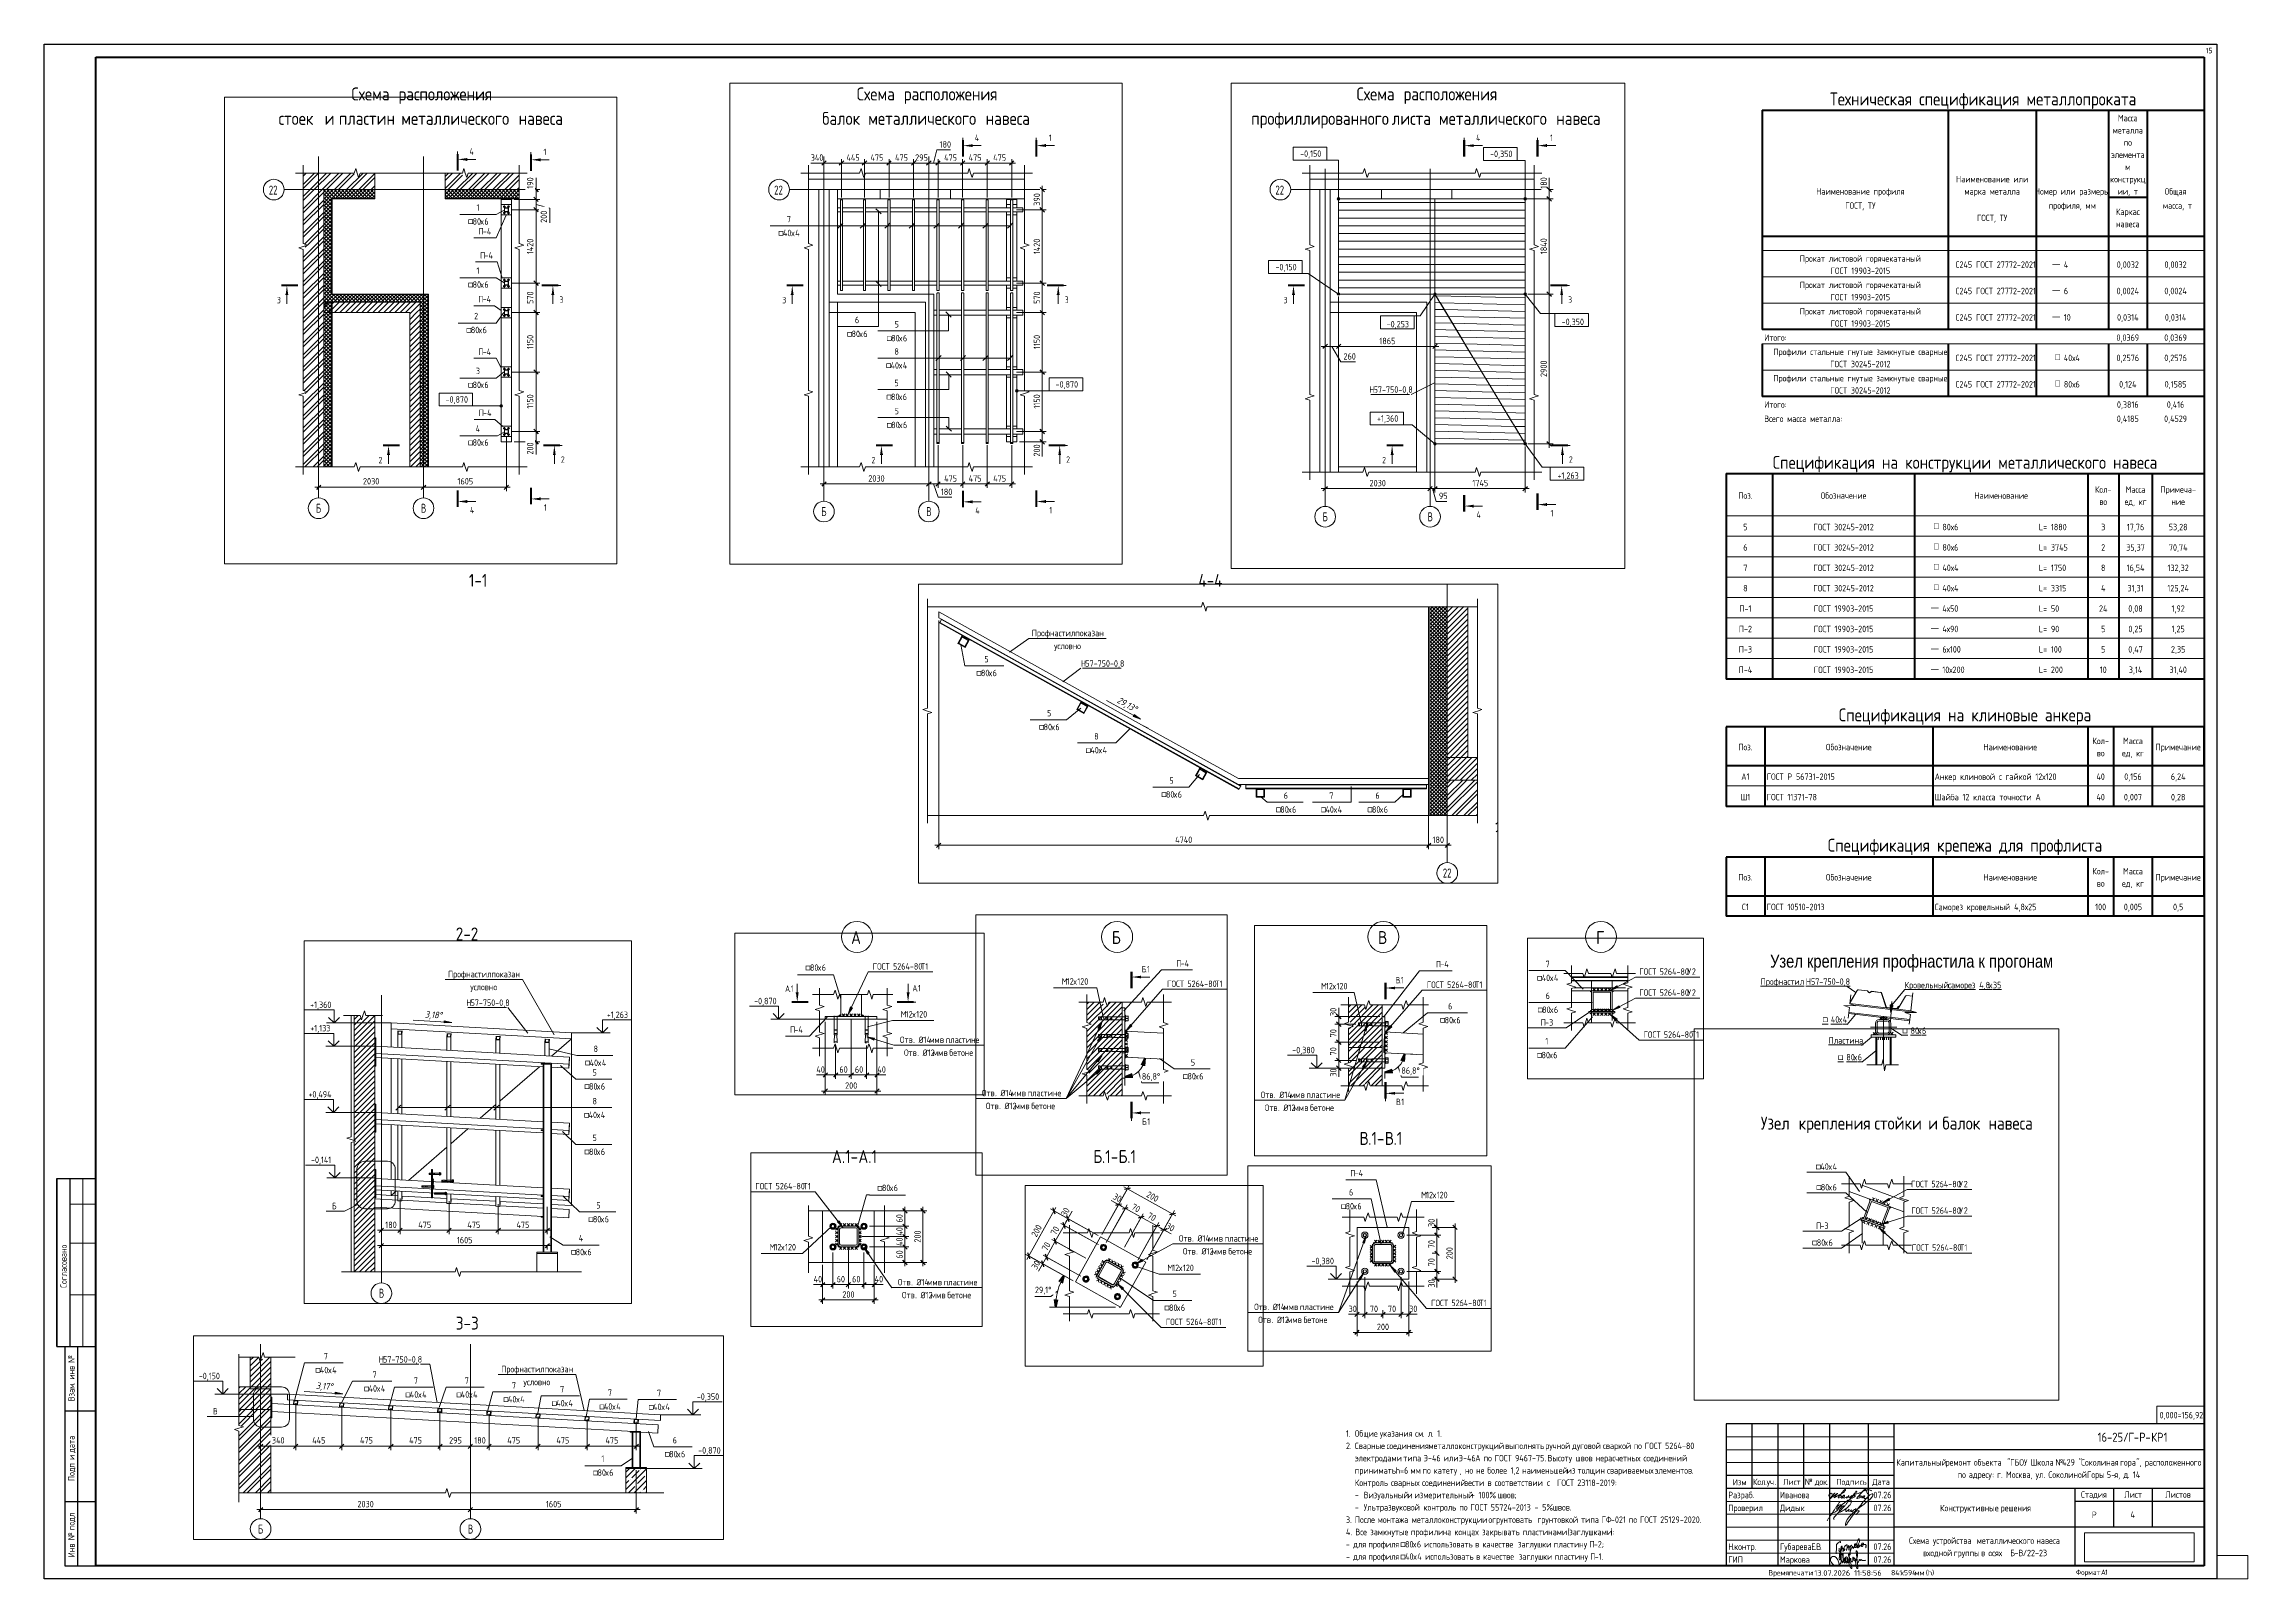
# Paper-space layout 'Layout1' of a CAD drawing. Header units: millimetres. Extents: x -841 to 12, y 0 to 594.
# The model-space entities are those that its viewports show. They can reach past a viewport. Long polylines and large blocks are cut down to what shows.
import ezdxf

# ---------------------------------------------------------------- set-up
doc = ezdxf.new("R2010")
doc.units = ezdxf.units.MM
for name, pattern in [('01 Штриховая _4 мм_', [6, 3.5, -2.5]), ('02 Штрихпунктирная _20 мм_', [25, 20, -2.5, 0, -2.5]), ('04 Пунктир 10мм', [10, 0, -10])]:
    doc.linetypes.add(name, pattern=pattern)
doc.layers.add('_NPLT_SIGN', color=5, linetype='Continuous', lineweight=9, plot=False)
doc.layers.add('NPLT_SIGN', color=5, linetype='Continuous', lineweight=9, plot=False)
for name, color, linetype, lineweight in [('AA_Dim', 7, 'Continuous', 9), ('AA_Dim-10', 7, 'Continuous', 9), ('AA_Dim-25', 7, 'Continuous', 9), ('AA_Dim-50', 7, 'Continuous', 9), ('AA_Linii', 7, 'Continuous', 9), ('AA_Oformlenie', 7, 'Continuous', 9), ('AA_Razrez', 7, 'Continuous', 9), ('AA_Vinoska', 7, 'Continuous', 9), ('AA_Visotnaya otmetka', 7, 'Continuous', 9), ('AF_Balki', 7, 'Continuous', 20), ('AF_Okno', 7, 'Continuous', 20), ('AF_Perekritie', 7, 'Continuous', 9), ('AF_Perekritie_Опалубка_Существующая', 253, 'Continuous', 20), ('AF_Pokritie', 7, 'Continuous', 9), ('AF_Stena', 7, 'Continuous', 9), ('AF_Stena_Опалубка', 253, 'Continuous', 20), ('AF_Stena_Опалубка_Существующая', 253, 'Continuous', 20), ('Gen_Dim', 7, 'Continuous', 9), ('Gen_Fragment', 7, 'Continuous', 9), ('Gen_Stamp', 7, 'Continuous', 9), ('Gen_Table', 7, 'Continuous', 9), ('Gen_Text', 7, 'Continuous', 9), ('KR_Colonna_KG', 7, 'Continuous', 20), ('KR_Detal', 7, 'Continuous', 20), ('Импорт в семействах', 7, 'Continuous', 9), ('Оси', 7, 'Continuous', 9)]:
    doc.layers.add(name, color=color, linetype=linetype, lineweight=lineweight)
doc.layers.add('AA_NPLT_Vports', color=254, linetype='Continuous', plot=False)
doc.styles.add('GOST Common', font='GOST_Common.ttf', dxfattribs={"width": 0.85, "height": 62.5})
doc.styles.add('GOST Common_1', font='GOST_Common.ttf', dxfattribs={"width": 0.85, "height": 25})
doc.styles.add('GOST Common_2', font='GOST_Common.ttf', dxfattribs={"width": 0.85, "height": 25})
doc.styles.add('ISOCPEUR', font='isocpeur.TTF', dxfattribs={"width": 0.85, "height": 62.5})
doc.styles.add('ISOCPEUR_1', font='isocpeur.TTF', dxfattribs={"width": 0.7, "height": 62.5})
doc.styles.add('ISOCPEUR_10', font='isocpeur.TTF', dxfattribs={"width": 0.7, "height": 25})
doc.styles.add('ISOCPEUR_11', font='isocpeur.TTF', dxfattribs={"width": 0.85, "height": 25})
doc.styles.add('ISOCPEUR_12', font='isocpeur.TTF', dxfattribs={"width": 0.85, "height": 25})
doc.styles.add('ISOCPEUR_13', font='isocpeur.TTF', dxfattribs={"width": 0.9, "height": 25})
doc.styles.add('ISOCPEUR_14', font='isocpeur.TTF', dxfattribs={"width": 0.85, "height": 2.5})
doc.styles.add('ISOCPEUR_15', font='isocpeur.TTF', dxfattribs={"width": 0.85, "height": 2.3})
doc.styles.add('ISOCPEUR_16', font='isocpeur.TTF', dxfattribs={"width": 0.85, "height": 2})
doc.styles.add('ISOCPEUR_17', font='isocpeur.TTF', dxfattribs={"width": 0.85, "height": 2.1})
doc.styles.add('ISOCPEUR_18', font='isocpeur.TTF', dxfattribs={"width": 0.9, "height": 2})
doc.styles.add('ISOCPEUR_19', font='isocpeur.TTF', dxfattribs={"height": 2.1})
doc.styles.add('ISOCPEUR_2', font='isocpeur.TTF', dxfattribs={"width": 0.7, "height": 87.5})
doc.styles.add('ISOCPEUR_20', font='isocpeur.TTF', dxfattribs={"width": 0.85, "height": 3.5})
doc.styles.add('ISOCPEUR_21', font='isocpeur.TTF', dxfattribs={"width": 0.75, "height": 2.5})
doc.styles.add('ISOCPEUR_22', font='isocpeur.TTF', dxfattribs={"width": 0.85, "height": 5})
doc.styles.add('ISOCPEUR_23', font='isocpeur.TTF', dxfattribs={"width": 0.85, "height": 2.5})
doc.styles.add('ISOCPEUR_3', font='isocpeur.TTF', dxfattribs={"width": 0.9, "height": 62.5})
doc.styles.add('ISOCPEUR_4', font='isocpeur.TTF', dxfattribs={"width": 0.85, "height": 62.5})
doc.styles.add('ISOCPEUR_5', font='isocpeur.TTF', dxfattribs={"width": 0.7, "height": 125})
doc.styles.add('ISOCPEUR_6', font='isocpeur.TTF', dxfattribs={"width": 0.7, "height": 175})
doc.styles.add('ISOCPEUR_7', font='isocpeur.TTF', dxfattribs={"width": 0.9, "height": 125})
doc.styles.add('ISOCPEUR_8', font='isocpeur.TTF', dxfattribs={"width": 0.85, "height": 125})
doc.styles.add('ISOCPEUR_9', font='isocpeur.TTF', dxfattribs={"width": 0.85, "height": 125})
doc.styles.add('ISOCPEUR_I', font='isocpeui.ttf', dxfattribs={"width": 0.85, "height": 63.701923})
doc.styles.add('ISOCPEUR_I_1', font='isocpeui.ttf', dxfattribs={"width": 0.7, "height": 0.3})
doc.styles.add('Mipgost', font='mipgost.ttf', dxfattribs={"width": 0.85, "height": 2.5})
doc.styles.add('Mipgost_1', font='mipgost.ttf', dxfattribs={"width": 0.85, "height": 5})
doc.styles.add('Mipgost_2', font='mipgost.ttf', dxfattribs={"width": 0.85, "height": 2.5})
doc.dimstyles.new('01_Точн_3_знака__непрозр_', dxfattribs={"dimscale": 304.8, "dimtxt": 125.344371, "dimasz": 0.278871, "dimexe": 0.246063, "dimexo": 0.164042, "dimgap": 0.049213, "dimtad": 1, "dimdec": 3, "dimrnd": 0.001, "dimdsep": 46, "dimtxsty": 'ISOCPEUR_7', "dimblk1": 'OBLIQUE', "dimblk2": 'OBLIQUE', "dimsah": 1, "dimcen": 0.09, "dimdle": 0.246063, "dimazin": 0, "dimtfac": 1, "dimtdec": 4, "dimtix": 1, "dimtmove": 1, "dimatfit": 3, "dimfxl": 1, "dimtvp": 1, "dimtfill": 1, "dimtolj": 1, "dimtzin": 0, "dimlwd": 18, "dimlwe": 18, "dimarcsym": 2})
doc.dimstyles.new('01_Точн_3_знака__непрозр__1', dxfattribs={"dimscale": 304.8, "dimtxt": 125.344371, "dimasz": 0.278871, "dimexe": 0.246063, "dimexo": 0.164042, "dimgap": 0.049213, "dimtad": 1, "dimdec": 3, "dimrnd": 0.001, "dimdsep": 46, "dimtxsty": 'ISOCPEUR_7', "dimblk1": 'OBLIQUE', "dimblk2": 'OBLIQUE', "dimsah": 1, "dimcen": 0.09, "dimdle": 0.246063, "dimazin": 0, "dimtfac": 1, "dimtdec": 4, "dimtix": 1, "dimtmove": 0, "dimatfit": 3, "dimfxl": 1, "dimtvp": 1, "dimtfill": 1, "dimtolj": 1, "dimtzin": 0, "dimlwd": 18, "dimlwe": 18, "dimarcsym": 2})
doc.dimstyles.new('05_Округл_5мм__непрозр_', dxfattribs={"dimscale": 304.8, "dimtxt": 62.672186, "dimasz": 0.139436, "dimexe": 0.123031, "dimexo": 0.082021, "dimgap": 0.024606, "dimtad": 1, "dimdec": 0, "dimrnd": 5, "dimdsep": 46, "dimtxsty": 'ISOCPEUR_3', "dimblk1": 'OBLIQUE', "dimblk2": 'OBLIQUE', "dimsah": 1, "dimcen": 0.09, "dimdle": 0.123031, "dimazin": 0, "dimtfac": 1, "dimtdec": 4, "dimtix": 1, "dimtmove": 0, "dimatfit": 3, "dimfxl": 1, "dimtvp": 1, "dimtfill": 1, "dimtolj": 1, "dimtzin": 0, "dimlwd": 18, "dimlwe": 18, "dimarcsym": 2})
doc.dimstyles.new('05_Округл_5мм__прозр_', dxfattribs={"dimscale": 304.8, "dimtxt": 62.672186, "dimasz": 0.139436, "dimexe": 0.123031, "dimexo": 0.082021, "dimgap": 0.008202, "dimtad": 1, "dimdec": 0, "dimrnd": 5, "dimdsep": 46, "dimtxsty": 'ISOCPEUR_3', "dimblk1": 'OBLIQUE', "dimblk2": 'OBLIQUE', "dimsah": 1, "dimcen": 0.09, "dimdle": 0.123031, "dimazin": 0, "dimtfac": 1, "dimtdec": 4, "dimtix": 1, "dimtmove": 0, "dimatfit": 3, "dimfxl": 1, "dimtvp": 1, "dimtolj": 1, "dimtzin": 0, "dimlwd": 18, "dimlwe": 18, "dimarcsym": 2})
doc.dimstyles.new('05_Округл_5мм__прозр__1', dxfattribs={"dimscale": 304.8, "dimtxt": 25.068874, "dimasz": 0.055774, "dimexe": 0.049213, "dimexo": 0.032808, "dimgap": 0.003281, "dimtad": 1, "dimdec": 0, "dimrnd": 5, "dimdsep": 46, "dimtxsty": 'ISOCPEUR_13', "dimblk1": 'OBLIQUE', "dimblk2": 'OBLIQUE', "dimsah": 1, "dimcen": 0.09, "dimdle": 0.049213, "dimazin": 0, "dimtfac": 1, "dimtdec": 4, "dimtix": 1, "dimtmove": 1, "dimatfit": 3, "dimfxl": 1, "dimtvp": 1, "dimtolj": 1, "dimtzin": 0, "dimlwd": 18, "dimlwe": 18, "dimarcsym": 2})
doc.dimstyles.new('05_Округл_5мм__прозр__2', dxfattribs={"dimscale": 304.8, "dimtxt": 25.068874, "dimasz": 0.055774, "dimexe": 0.049213, "dimexo": 0.032808, "dimgap": 0.003281, "dimtad": 1, "dimdec": 0, "dimrnd": 5, "dimdsep": 46, "dimtxsty": 'ISOCPEUR_13', "dimblk1": 'OBLIQUE', "dimblk2": 'OBLIQUE', "dimsah": 1, "dimcen": 0.09, "dimdle": 0.049213, "dimazin": 0, "dimtfac": 1, "dimtdec": 4, "dimtix": 1, "dimtmove": 0, "dimatfit": 3, "dimfxl": 1, "dimtvp": 1, "dimtolj": 1, "dimtzin": 0, "dimlwd": 18, "dimlwe": 18, "dimarcsym": 2})
doc.dimstyles.new('05_Округл_5мм__прозр__3', dxfattribs={"dimscale": 304.8, "dimtxt": 125.344371, "dimasz": 0.278871, "dimexe": 0.246063, "dimexo": 0.164042, "dimgap": 0.016404, "dimtad": 1, "dimdec": 0, "dimrnd": 5, "dimdsep": 46, "dimtxsty": 'ISOCPEUR_7', "dimblk1": 'OBLIQUE', "dimblk2": 'OBLIQUE', "dimsah": 1, "dimcen": 0.09, "dimdle": 0.246063, "dimazin": 0, "dimtfac": 1, "dimtdec": 4, "dimtix": 1, "dimtmove": 1, "dimatfit": 3, "dimfxl": 1, "dimtvp": 1, "dimtolj": 1, "dimtzin": 0, "dimlwd": 18, "dimlwe": 18, "dimarcsym": 2})
doc.dimstyles.new('05_Округл_5мм__прозр__4', dxfattribs={"dimscale": 304.8, "dimtxt": 125.344371, "dimasz": 0.278871, "dimexe": 0.246063, "dimexo": 0.164042, "dimgap": 0.016404, "dimtad": 1, "dimdec": 0, "dimrnd": 5, "dimdsep": 46, "dimtxsty": 'ISOCPEUR_7', "dimblk1": 'OBLIQUE', "dimblk2": 'OBLIQUE', "dimsah": 1, "dimcen": 0.09, "dimdle": 0.246063, "dimazin": 0, "dimtfac": 1, "dimtdec": 4, "dimtix": 1, "dimtmove": 0, "dimatfit": 3, "dimfxl": 1, "dimtvp": 1, "dimtolj": 1, "dimtzin": 0, "dimlwd": 18, "dimlwe": 18, "dimarcsym": 2})
doc.dimstyles.new('Стрелка___полка', dxfattribs={"dimscale": 304.8, "dimtxt": 25.068874, "dimasz": 0.098425, "dimexe": 0.07874, "dimexo": 0.049213, "dimgap": 0.016404, "dimtad": 3, "dimtih": 1, "dimtoh": 1, "dimdec": 0, "dimzin": 0, "dimdsep": 46, "dimtxsty": 'ISOCPEUR_12', "dimblk1": 'OPEN30', "dimblk2": 'OPEN30', "dimsah": 1, "dimcen": 0.09, "dimadec": 1, "dimazin": 2, "dimtfac": 1, "dimtdec": 4, "dimtix": 1, "dimtmove": 1, "dimatfit": 3, "dimfxl": 1, "dimtvp": 1, "dimtfill": 1, "dimtolj": 1, "dimtzin": 0, "dimarcsym": 2})
doc.dimstyles.new('Стрелка___полка_1', dxfattribs={"dimscale": 304.8, "dimtxt": 25.068874, "dimasz": 0.098425, "dimexe": 0.07874, "dimexo": 0.049213, "dimgap": 0.016404, "dimtad": 3, "dimtih": 1, "dimtoh": 1, "dimdec": 0, "dimzin": 0, "dimdsep": 46, "dimtxsty": 'ISOCPEUR_12', "dimblk1": 'OPEN30', "dimblk2": 'OPEN30', "dimsah": 1, "dimcen": 0.09, "dimadec": 1, "dimazin": 2, "dimtfac": 1, "dimtdec": 4, "dimtix": 1, "dimtmove": 1, "dimatfit": 3, "dimfxl": 1, "dimtvp": 1, "dimtfill": 1, "dimtolj": 1, "dimtzin": 0, "dimarcsym": 2})
doc.dimstyles.new('Стрелка___полка_2', dxfattribs={"dimscale": 304.8, "dimtxt": 25.068874, "dimasz": 0.098425, "dimexe": 0.07874, "dimexo": 0.049213, "dimgap": 0.016404, "dimtad": 3, "dimtih": 1, "dimtoh": 1, "dimdec": 0, "dimzin": 0, "dimdsep": 46, "dimtxsty": 'ISOCPEUR_12', "dimblk1": 'OPEN30', "dimblk2": 'OPEN30', "dimsah": 1, "dimcen": 0.09, "dimadec": 1, "dimazin": 2, "dimtfac": 1, "dimtdec": 4, "dimtix": 1, "dimtmove": 1, "dimatfit": 3, "dimfxl": 1, "dimtvp": 1, "dimtfill": 1, "dimtolj": 1, "dimtzin": 0, "dimarcsym": 2})
picture_1 = doc.add_image_def('image1.jpg', size_in_pixel=(1429, 378))
pattern_1 = [(45, (-5245.45, 0), (-117.8662, 117.8662), []), (45, (-5166.88, 0), (-117.8662, 117.8662), [])]
pattern_2 = [(45, (-5245.455, 0), (-35.35534, 35.35534), []), (135, (-5245.455, 0), (-35.35534, -35.35534), [])]
pattern_3 = [(45, (-5245.455, 0), (-53.033, 53.033), [])]
pattern_4 = [(45, (22773.86, -300), (-26.5165, 26.5165), [])]
pattern_5 = [(45, (28516.6, -217.177), (-26.5165, 26.5165), [])]

psp = doc.layouts.get("Layout1")

# ---------------------------------------------------------------- texts
at = {"layer": 'AA_Vinoska', "char_height": 2.5, "attachment_point": 1}
for s, insert, width, style in [('\\LПрофнастил', (-176.6, 232.41), 19.489, 'ISOCPEUR_14'), ('\\L H57-750-0,8', (-160.52, 232.41), 21.0563, 'ISOCPEUR_14'), ('\\LКровельный', (-120.86, 231.08), 18.8076, 'ISOCPEUR_14'), ('\\L\\fISOCPEUR|b0|i0|c204|p34|;\\W.85;\\L ', (-105.35, 231.08), 1.5673, 'ISOCPEUR_14'), ('\\Lсаморез', (-104.05, 231.08), 12.8791, 'ISOCPEUR_14'), ('\\L 4,8', (-93.43, 231.08), 6.3373, 'ISOCPEUR_14'), ('\\L\\fISOCPEUR|b0|i0|c204|p34|;\\W.85;\\Lх', (-88.2, 231.08), 1.8399, 'ISOCPEUR_14'), ('\\L35', (-86.68, 231.08), 3.6797, 'ISOCPEUR_14'), ('\\L\\fISOCPEUR|b0|i0|c130|p34|;\\W.85;\\L□', (-152.76, 217.76), 2.3169, 'ISOCPEUR_23'), ('\\L 40', (-150.84, 217.76), 5.4515, 'ISOCPEUR_14'), ('\\L\\fISOCPEUR|b0|i0|c204|p34|;\\W.85;\\Lх', (-146.35, 217.76), 1.8399, 'ISOCPEUR_14'), ('\\L\\fISOCPEUR|b0|i0|c204|p34|;\\W.85;\\L4', (-144.83, 217.76), 2.0443, 'ISOCPEUR_14'), ('\\L 80', (-120, 213.43), 5.247, 'ISOCPEUR_14'), ('\\L\\fISOCPEUR|b0|i0|c204|p34|;\\W.85;\\L6', (-114.16, 213.43), 1.8399, 'ISOCPEUR_14'), ('\\LПластина', (-150.31, 209.65), 15.5367, 'ISOCPEUR_14'), ('\\L\\fISOCPEUR|b0|i0|c130|p34|;\\W.85;\\L□', (-121.92, 213.43), 2.3169, 'ISOCPEUR_23'), ('\\L\\fISOCPEUR|b0|i0|c204|p34|;\\W.85;\\Lх', (-115.67, 213.43), 1.8399, 'ISOCPEUR_14'), ('\\L\\fISOCPEUR|b0|i0|c130|p34|;\\W.85;\\L□', (-146.77, 203.17), 2.3169, 'ISOCPEUR_23'), ('\\L 80', (-144.86, 203.17), 5.247, 'ISOCPEUR_14'), ('\\L\\fISOCPEUR|b0|i0|c204|p34|;\\W.85;\\Lх', (-140.53, 203.17), 1.8399, 'ISOCPEUR_14'), ('\\L\\fISOCPEUR|b0|i0|c204|p34|;\\W.85;\\L6', (-139.01, 203.17), 1.8399, 'ISOCPEUR_14'), ('Разраб', (-189.15, 33.73), 11.5162, 'ISOCPEUR_14'), ('Проверил', (-189.15, 28.73), 14.9234, 'ISOCPEUR_14'), ('\\fISOCPEUR|b0|i0|c204|p34|;\\W.85;.', (-179.65, 33.73), 0.7496, 'ISOCPEUR_14'), ('Дидык', (-169.15, 28.73), 9.8808, 'ISOCPEUR_14'), ('Иванова', (-169.15, 33.73), 13.4924, 'ISOCPEUR_14'), ('07.26', (-132.93, 33.73), 7.1551, 'ISOCPEUR_21'), ('07.26', (-132.93, 28.73), 7.1551, 'ISOCPEUR_21'), ('\\fISOCPEUR|b0|i0|c204|p34|;\\W.85;Н', (-189.15, 13.73), 2.0443, 'ISOCPEUR_14'), ('ГИП', (-189.15, 8.73), 5.9285, 'ISOCPEUR_14'), ('\\fISOCPEUR|b0|i0|c204|p34|;\\W.85;.', (-187.47, 13.73), 0.7496, 'ISOCPEUR_14'), ('контр', (-186.85, 13.73), 9.6764, 'ISOCPEUR_14'), ('\\fISOCPEUR|b0|i0|c204|p34|;\\W.85;.', (-178.86, 13.73), 0.7496, 'ISOCPEUR_14'), ('Губарева', (-169.15, 13.73), 13.3481, 'ISOCPEUR_21'), ('Маркова', (-169.15, 8.73), 13.765, 'ISOCPEUR_14'), ('\\fISOCPEUR|b0|i0|c204|p34|;\\W.75; ', (-158.14, 13.73), 1.3829, 'ISOCPEUR_21'), ('\\fISOCPEUR|b0|i0|c204|p34|;\\W.75;Е', (-157, 13.73), 1.6234, 'ISOCPEUR_21'), ('\\fISOCPEUR|b0|i0|c204|p34|;\\W.75;.', (-155.66, 13.73), 0.6614, 'ISOCPEUR_21'), ('\\fISOCPEUR|b0|i0|c204|p34|;\\W.75;В', (-155.11, 13.73), 1.8038, 'ISOCPEUR_21'), ('\\fISOCPEUR|b0|i0|c204|p34|;\\W.75;.', (-153.62, 13.73), 0.6614, 'ISOCPEUR_21'), ('07.26', (-132.93, 13.73), 7.1551, 'ISOCPEUR_21'), ('07.26', (-132.93, 8.73), 7.1551, 'ISOCPEUR_21')]:
    psp.add_mtext(s, dxfattribs=dict(at, insert=insert, width=width, style=style))
at = {"layer": 'Gen_Stamp', "attachment_point": 1}
for s, insert, char_height, width, style in [('15', (-4.32, 592.55), 2.1, 2.6576, 'ISOCPEUR_17'), ('\\fISOCPEUR|b0|i1|c204|p34|;\\W.7;0', (-164.85, 60.16), 0.3, 0.2245, 'ISOCPEUR_I_1'), ('0,000=156,92', (-22.2, 64.64), 2.5, 19.6253, 'ISOCPEUR_14'), ('16-25/', (-46.18, 56.59), 3.5, 14.4464, 'ISOCPEUR_20'), ('\\fISOCPEUR|b0|i0|c204|p34|;\\W.85;Г', (-34.26, 56.59), 3.5, 2.5213, 'ISOCPEUR_20'), ('\\fISOCPEUR|b0|i0|c204|p34|;\\W.85;-', (-32.18, 56.59), 3.5, 2.5213, 'ISOCPEUR_20'), ('\\fISOCPEUR|b0|i0|c204|p34|;\\W.85;Р', (-30.1, 56.59), 3.5, 2.9302, 'ISOCPEUR_20'), ('\\fISOCPEUR|b0|i0|c204|p34|;\\W.85;-', (-27.68, 56.59), 3.5, 2.5213, 'ISOCPEUR_20'), ('КР', (-25.45, 56.59), 3.5, 5.8603, 'ISOCPEUR_20'), ('\\fISOCPEUR|b0|i0|c204|p34|;\\W.85;1', (-20.62, 56.59), 3.5, 1.8399, 'ISOCPEUR_20'), ('Капитальный', (-124.1, 46.35), 2.5, 21.5333, 'ISOCPEUR_14'), ('\\fISOCPEUR|b0|i0|c204|p34|;\\W.85; ', (-106.33, 46.35), 2.5, 1.5673, 'ISOCPEUR_14'), ('ремонт', (-105.04, 46.35), 2.5, 11.7207, 'ISOCPEUR_14'), ('\\fISOCPEUR|b0|i0|c204|p34|;\\W.85; ', (-95.37, 46.35), 2.5, 1.5673, 'ISOCPEUR_14'), ('объекта', (-94.08, 46.35), 2.5, 13.9013, 'ISOCPEUR_14'), (' "', (-82.61, 46.35), 2.5, 3.1346, 'ISOCPEUR_14'), ('ГБОУ', (-80.02, 46.35), 2.5, 7.9728, 'ISOCPEUR_14'), ('\\fISOCPEUR|b0|i0|c204|p34|;\\W.85; ', (-73.44, 46.35), 2.5, 1.5673, 'ISOCPEUR_14'), ('Школа', (-72.15, 46.35), 2.5, 10.1534, 'ISOCPEUR_14'), ('\\fISOCPEUR|b0|i0|c204|p34|;\\W.85; ', (-63.77, 46.35), 2.5, 1.5673, 'ISOCPEUR_14'), ('\\fISOCPEUR|b0|i0|c204|p34|;\\W.85;№', (-62.48, 46.35), 2.5, 3.1346, 'ISOCPEUR_14'), ('429 "', (-59.89, 46.35), 2.5, 8.8586, 'ISOCPEUR_14'), ('Соколиная', (-52.58, 46.35), 2.5, 16.7633, 'ISOCPEUR_14'), ('\\fISOCPEUR|b0|i0|c204|p34|;\\W.85; ', (-38.75, 46.35), 2.5, 1.5673, 'ISOCPEUR_14'), ('гора', (-37.46, 46.35), 2.5, 7.5639, 'ISOCPEUR_14'), ('", ', (-31.22, 46.35), 2.5, 4.0205, 'ISOCPEUR_14'), ('расположенного', (-27.9, 46.35), 2.5, 26.1671, 'ISOCPEUR_14'), ('по', (-100.37, 41.59), 2.5, 3.6797, 'ISOCPEUR_14'), ('\\fISOCPEUR|b0|i0|c204|p34|;\\W.85; ', (-97.34, 41.59), 2.5, 1.5673, 'ISOCPEUR_14'), ('адресу', (-96.04, 41.59), 2.5, 10.9711, 'ISOCPEUR_14'), (': ', (-86.99, 41.59), 2.5, 2.3169, 'ISOCPEUR_14'), ('\\fISOCPEUR|b0|i0|c204|p34|;\\W.85;г', (-85.08, 41.59), 2.5, 1.8399, 'ISOCPEUR_14'), ('. ', (-83.56, 41.59), 2.5, 2.3169, 'ISOCPEUR_14'), ('Москва', (-81.65, 41.59), 2.5, 11.4481, 'ISOCPEUR_14'), (', ', (-72.21, 41.59), 2.5, 2.4532, 'ISOCPEUR_14'), ('ул', (-70.18, 41.59), 2.5, 3.6797, 'ISOCPEUR_14'), ('. ', (-67.15, 41.59), 2.5, 2.3169, 'ISOCPEUR_14'), ('Соколиной', (-65.23, 41.59), 2.5, 16.5589, 'ISOCPEUR_14'), ('\\fISOCPEUR|b0|i0|c204|p34|;\\W.85; ', (-51.57, 41.59), 2.5, 1.5673, 'ISOCPEUR_14'), ('Горы', (-50.28, 41.59), 2.5, 7.5639, 'ISOCPEUR_14'), (' 5-', (-44.04, 41.59), 2.5, 5.247, 'ISOCPEUR_14'), ('\\fISOCPEUR|b0|i0|c204|p34|;\\W.85;я', (-39.71, 41.59), 2.5, 1.8399, 'ISOCPEUR_14'), (', ', (-38.19, 41.59), 2.5, 2.4532, 'ISOCPEUR_14'), ('\\fISOCPEUR|b0|i0|c204|p34|;\\W.85;д', (-36.17, 41.59), 2.5, 1.8399, 'ISOCPEUR_14'), ('. 14', (-34.65, 41.59), 2.5, 5.6559, 'ISOCPEUR_14'), ('Конструктивные', (-107.15, 28.68), 2.5, 26.8485, 'ISOCPEUR_14'), ('\\fISOCPEUR|b0|i0|c204|p34|;\\W.85; ', (-85, 28.68), 2.5, 1.5673, 'ISOCPEUR_14'), ('решения', (-83.71, 28.68), 2.5, 13.3561, 'ISOCPEUR_14'), ('\\fISOCPEUR|b0|i0|c204|p34|;\\W.85;4', (-33.47, 26.12), 2.5, 2.0443, 'ISOCPEUR_14'), ('Схема', (-119.16, 16.06), 2.5, 9.6082, 'ISOCPEUR_14'), ('входной', (-113.76, 11.29), 2.5, 12.8791, 'ISOCPEUR_14'), ('\\fISOCPEUR|b0|i0|c204|p34|;\\W.85; ', (-111.23, 16.06), 2.5, 1.5673, 'ISOCPEUR_14'), ('устройства', (-109.94, 16.06), 2.5, 19.012, 'ISOCPEUR_14'), ('\\fISOCPEUR|b0|i0|c204|p34|;\\W.85; ', (-103.13, 11.29), 2.5, 1.5673, 'ISOCPEUR_14'), ('группы', (-101.84, 11.29), 2.5, 11.2437, 'ISOCPEUR_14'), ('\\fISOCPEUR|b0|i0|c204|p34|;\\W.85; ', (-94.25, 16.06), 2.5, 1.5673, 'ISOCPEUR_14'), ('металлического', (-92.96, 16.06), 2.5, 26.3715, 'ISOCPEUR_14'), ('\\fISOCPEUR|b0|i0|c204|p34|;\\W.85; ', (-92.56, 11.29), 2.5, 1.5673, 'ISOCPEUR_14'), ('\\fISOCPEUR|b0|i0|c204|p34|;\\W.85;в', (-91.27, 11.29), 2.5, 1.8399, 'ISOCPEUR_14'), ('\\fISOCPEUR|b0|i0|c204|p34|;\\W.85; ', (-89.75, 11.29), 2.5, 1.5673, 'ISOCPEUR_14'), ('осях', (-88.46, 11.29), 2.5, 7.0869, 'ISOCPEUR_14'), ('\\fISOCPEUR|b0|i0|c204|p34|;\\W.85;Б', (-80.02, 11.29), 2.5, 2.0443, 'ISOCPEUR_14'), ('\\fISOCPEUR|b0|i0|c204|p34|;\\W.85;-', (-78.34, 11.29), 2.5, 1.8399, 'ISOCPEUR_14'), ('\\fISOCPEUR|b0|i0|c204|p34|;\\W.85;В', (-76.82, 11.29), 2.5, 2.0443, 'ISOCPEUR_14'), ('/22-23', (-75.13, 11.29), 2.5, 11.0392, 'ISOCPEUR_14'), ('\\fISOCPEUR|b0|i0|c204|p34|;\\W.85; ', (-71.2, 16.06), 2.5, 1.5673, 'ISOCPEUR_14'), ('навеса', (-69.9, 16.06), 2.5, 11.1755, 'ISOCPEUR_14')]:
    psp.add_mtext(s, dxfattribs=dict(at, insert=insert, char_height=char_height, width=width, style=style))
at = {"layer": 'Gen_Stamp', "insert": (-155.83, 3.34), "char_height": 2.1, "width": 27.4162, "attachment_point": 1, "line_spacing_factor": 1.135194, "style": 'ISOCPEUR_19'}
psp.add_mtext('13.07.2026 11:58:56', dxfattribs=at)
at = {"layer": 'Gen_Table'}
for s, insert, char_height, width, attachment_point, line_spacing_factor, style in [('Техническая спецификация металлопроката', (-90.48, 575.25), 5, 141.1304, 2, 1.135194, 'ISOCPEUR_22'), ('Масса\\Pметалла\\Pпо\\Pэлемента\\Pм\\Pконструкц\\Pии, т', (-34.5, 566.62), 2.5, 16.1537, 2, 1.135194, 'ISOCPEUR_14'), ('Наименование профиля', (-138, 538.24), 2.5, 36.0676, 2, 1.135194, 'ISOCPEUR_14'), ('Наименование или\\Pмарка металла', (-87, 542.97), 2.5, 28.6074, 2, 1.135194, 'ISOCPEUR_14'), ('Номер или размеры', (-56, 538.24), 2.5, 30.1717, 2, 1.135194, 'ISOCPEUR_14'), ('Общая', (-16, 538.24), 2.5, 9.9269, 2, 1.135194, 'ISOCPEUR_14'), ('ГОСТ, ТУ', (-138, 532.76), 2.5, 13.7773, 2, 1.135194, 'ISOCPEUR_14'), ('профиля, мм', (-56, 532.76), 2.5, 19.0115, 2, 1.135194, 'ISOCPEUR_14'), ('Каркас\\Pнавеса', (-34.5, 530.36), 2.5, 10.9196, 2, 1.135194, 'ISOCPEUR_14'), (' масса, т', (-16, 532.76), 2.5, 14.9505, 2, 1.135194, 'ISOCPEUR_14'), ('ГОСТ, ТУ', (-87, 527.99), 2.5, 13.7773, 2, 1.135194, 'ISOCPEUR_14'), ('Прокат листовой горячекатаный\\PГОСТ 19903-2015', (-138, 512.26), 2.5, 52.4319, 2, 1.135194, 'ISOCPEUR_14'), ('С245', (-94.75, 509.9), 2.5, 7.2195, 3, 1.135194, 'ISOCPEUR_14'), ('ГОСТ 27772-2021', (-93.25, 509.9), 2.5, 25.87, 1, 1.135194, 'ISOCPEUR_14'), ('\\fMipgost|b0|i0|c204|p34|;\\W.85;—', (-60.75, 510.39), 2.5, 2.5783, 3, 0.919238, 'Mipgost'), ('\\fISOCPEUR|b0|i0|c204|p34|;\\W.85;4', (-59.25, 509.9), 2.5, 1.9854, 1, 1.135194, 'ISOCPEUR_14'), ('0,0032', (-34.5, 509.9), 2.5, 9.596, 2, 1.135194, 'ISOCPEUR_14'), ('0,0032', (-16, 509.9), 2.5, 9.596, 2, 1.135194, 'ISOCPEUR_14'), ('Прокат листовой горячекатаный\\PГОСТ 19903-2015', (-138, 502.05), 2.5, 52.4319, 2, 1.135194, 'ISOCPEUR_14'), ('С245', (-94.75, 499.69), 2.5, 7.2195, 3, 1.135194, 'ISOCPEUR_14'), ('ГОСТ 27772-2021', (-93.25, 499.69), 2.5, 25.87, 1, 1.135194, 'ISOCPEUR_14'), ('\\fMipgost|b0|i0|c204|p34|;\\W.85;—', (-60.75, 500.18), 2.5, 2.5783, 3, 0.919238, 'Mipgost'), ('\\fISOCPEUR|b0|i0|c204|p34|;\\W.85;6', (-59.25, 499.69), 2.5, 1.7447, 1, 1.135194, 'ISOCPEUR_14'), ('0,0024', (-34.5, 499.69), 2.5, 9.8366, 2, 1.135194, 'ISOCPEUR_14'), ('0,0024', (-16, 499.69), 2.5, 9.8366, 2, 1.135194, 'ISOCPEUR_14'), ('Прокат листовой горячекатаный\\PГОСТ 19903-2015', (-138, 491.84), 2.5, 52.4319, 2, 1.135194, 'ISOCPEUR_14'), ('С245', (-94.75, 489.48), 2.5, 7.2195, 3, 1.135194, 'ISOCPEUR_14'), ('ГОСТ 27772-2021', (-93.25, 489.48), 2.5, 25.87, 1, 1.135194, 'ISOCPEUR_14'), ('\\fMipgost|b0|i0|c204|p34|;\\W.85;—', (-60.75, 489.97), 2.5, 2.5783, 3, 0.919238, 'Mipgost'), ('10', (-59.25, 489.48), 2.5, 2.9781, 1, 1.135194, 'ISOCPEUR_14'), ('0,0314', (-34.5, 489.48), 2.5, 9.3252, 2, 1.135194, 'ISOCPEUR_14'), ('0,0314', (-16, 489.48), 2.5, 9.3252, 2, 1.135194, 'ISOCPEUR_14'), ('Итого:', (-175.22, 481.63), 2.5, 10.1976, 1, 1.135194, 'ISOCPEUR_14'), ('0,0369', (-34.5, 481.63), 2.5, 9.596, 2, 1.135194, 'ISOCPEUR_14'), ('0,0369', (-16, 481.63), 2.5, 9.596, 2, 1.135194, 'ISOCPEUR_14'), ('Профили стальные гнутые замкнутые сварные\\PГОСТ 30245-2012', (-138, 476.15), 2.5, 73.8499, 2, 1.135194, 'ISOCPEUR_14'), ('С245', (-94.75, 473.79), 2.5, 7.2195, 3, 1.135194, 'ISOCPEUR_14'), ('ГОСТ 27772-2021', (-93.25, 473.79), 2.5, 25.87, 1, 1.135194, 'ISOCPEUR_14'), ('\\fMipgost|b0|i0|c130|p34|;\\W.85;□', (-60.75, 474.28), 2.5, 2.2143, 3, 0.919238, 'Mipgost_2'), ('40х4', (-59.25, 473.79), 2.5, 7.4602, 1, 1.135194, 'ISOCPEUR_14'), ('0,2576', (-34.5, 473.79), 2.5, 9.596, 2, 1.135194, 'ISOCPEUR_14'), ('0,2576', (-16, 473.79), 2.5, 9.596, 2, 1.135194, 'ISOCPEUR_14'), ('Профили стальные гнутые замкнутые сварные\\PГОСТ 30245-2012', (-138, 465.94), 2.5, 73.8499, 2, 1.135194, 'ISOCPEUR_14'), ('С245', (-94.75, 463.58), 2.5, 7.2195, 3, 1.135194, 'ISOCPEUR_14'), ('ГОСТ 27772-2021', (-93.25, 463.58), 2.5, 25.87, 1, 1.135194, 'ISOCPEUR_14'), ('\\fMipgost|b0|i0|c130|p34|;\\W.85;□', (-60.75, 464.07), 2.5, 2.2143, 3, 0.919238, 'Mipgost_2'), ('80х6', (-59.25, 463.58), 2.5, 6.9789, 1, 1.135194, 'ISOCPEUR_14'), ('0,124', (-34.5, 463.58), 2.5, 7.5805, 2, 1.135194, 'ISOCPEUR_14'), ('0,1585', (-16, 463.58), 2.5, 9.0846, 2, 1.135194, 'ISOCPEUR_14'), ('Итого:', (-175.22, 455.73), 2.5, 10.1976, 1, 1.135194, 'ISOCPEUR_14'), ('0,3816', (-34.5, 455.73), 2.5, 9.0846, 2, 1.135194, 'ISOCPEUR_14'), ('0,416', (-16, 455.73), 2.5, 7.5805, 2, 1.135194, 'ISOCPEUR_14'), ('Всего масса металла:', (-175.22, 450.25), 2.5, 34.714, 1, 1.135194, 'ISOCPEUR_14'), ('0,4185', (-34.5, 450.25), 2.5, 9.3252, 2, 1.135194, 'ISOCPEUR_14'), ('0,4529', (-16, 450.25), 2.5, 9.8366, 2, 1.135194, 'ISOCPEUR_14'), ('Спецификация на конструкции металлического навеса', (-97.5, 434.62), 5, 174.3977, 2, 1.135194, 'ISOCPEUR_22'), ('Поз.', (-182.5, 420.51), 2.5, 6.0764, 2, 1.135194, 'ISOCPEUR_14'), ('Обозначение', (-144.5, 420.51), 2.5, 19.5228, 2, 1.135194, 'ISOCPEUR_14'), ('Наименование', (-83.5, 420.51), 2.5, 21.8993, 2, 1.135194, 'ISOCPEUR_14'), ('Кол-\\Pво', (-44, 422.87), 2.5, 7.2195, 2, 1.135194, 'ISOCPEUR_14'), ('Масса\\Pед, кг', (-31.5, 422.87), 2.5, 9.3252, 2, 1.135194, 'ISOCPEUR_14'), ('Примеча-\\Pние', (-15, 422.87), 2.5, 14.6797, 2, 1.135194, 'ISOCPEUR_14'), ('\\fISOCPEUR|b0|i0|c204|p34|;\\W.85;5', (-182.5, 408.34), 2.5, 1.7447, 2, 1.135194, 'ISOCPEUR_14'), ('ГОСТ 30245-2012', (-144.5, 408.34), 2.5, 26.1107, 2, 1.135194, 'ISOCPEUR_14'), (' \\fMipgost|b0|i0|c130|p34|;\\W.85;□', (-107.75, 408.84), 2.5, 2.73, 3, 0.919238, 'Mipgost'), ('80х6', (-106.25, 408.34), 2.5, 6.9789, 1, 1.135194, 'ISOCPEUR_14'), ('L=', (-65.75, 408.34), 2.5, 3.4894, 3, 1.135194, 'ISOCPEUR_14'), ('1880', (-64.25, 408.34), 2.5, 6.4675, 1, 1.135194, 'ISOCPEUR_14'), ('\\fISOCPEUR|b0|i0|c204|p34|;\\W.85;3', (-44, 408.34), 2.5, 1.7447, 2, 1.135194, 'ISOCPEUR_14'), ('17,76', (-31.5, 408.34), 2.5, 7.3399, 2, 1.135194, 'ISOCPEUR_14'), ('53,28', (-15, 408.34), 2.5, 7.8513, 2, 1.135194, 'ISOCPEUR_14'), ('\\fISOCPEUR|b0|i0|c204|p34|;\\W.85;7', (-182.5, 392.56), 2.5, 1.7447, 2, 1.135194, 'ISOCPEUR_14'), ('\\fISOCPEUR|b0|i0|c204|p34|;\\W.85;6', (-182.5, 400.45), 2.5, 1.7447, 2, 1.135194, 'ISOCPEUR_14'), ('ГОСТ 30245-2012', (-144.5, 400.45), 2.5, 26.1107, 2, 1.135194, 'ISOCPEUR_14'), ('ГОСТ 30245-2012', (-144.5, 392.56), 2.5, 26.1107, 2, 1.135194, 'ISOCPEUR_14'), (' \\fMipgost|b0|i0|c130|p34|;\\W.85;□', (-107.75, 400.95), 2.5, 2.73, 3, 0.919238, 'Mipgost'), (' \\fMipgost|b0|i0|c130|p34|;\\W.85;□', (-107.75, 393.06), 2.5, 2.73, 3, 0.919238, 'Mipgost'), ('40х4', (-106.25, 392.56), 2.5, 7.4602, 1, 1.135194, 'ISOCPEUR_14'), ('80х6', (-106.25, 400.45), 2.5, 6.9789, 1, 1.135194, 'ISOCPEUR_14'), ('L=', (-65.75, 400.45), 2.5, 3.4894, 3, 1.135194, 'ISOCPEUR_14'), ('L=', (-65.75, 392.56), 2.5, 3.4894, 3, 1.135194, 'ISOCPEUR_14'), ('1750', (-64.25, 392.56), 2.5, 6.4675, 1, 1.135194, 'ISOCPEUR_14'), ('3745', (-64.25, 400.45), 2.5, 7.2195, 1, 1.135194, 'ISOCPEUR_14'), ('\\fISOCPEUR|b0|i0|c204|p34|;\\W.85;2', (-44, 400.45), 2.5, 1.7447, 2, 1.135194, 'ISOCPEUR_14'), ('\\fISOCPEUR|b0|i0|c204|p34|;\\W.85;8', (-44, 392.56), 2.5, 1.7447, 2, 1.135194, 'ISOCPEUR_14'), ('35,37', (-31.5, 400.45), 2.5, 7.8513, 2, 1.135194, 'ISOCPEUR_14'), ('16,54', (-31.5, 392.56), 2.5, 7.5805, 2, 1.135194, 'ISOCPEUR_14'), ('132,32', (-15, 392.56), 2.5, 9.0846, 2, 1.135194, 'ISOCPEUR_14'), ('70,74', (-15, 400.45), 2.5, 8.0919, 2, 1.135194, 'ISOCPEUR_14'), ('\\fISOCPEUR|b0|i0|c204|p34|;\\W.85;8', (-182.5, 384.67), 2.5, 1.7447, 2, 1.135194, 'ISOCPEUR_14'), ('ГОСТ 30245-2012', (-144.5, 384.67), 2.5, 26.1107, 2, 1.135194, 'ISOCPEUR_14'), (' \\fMipgost|b0|i0|c130|p34|;\\W.85;□', (-107.75, 385.17), 2.5, 2.73, 3, 0.919238, 'Mipgost'), ('40х4', (-106.25, 384.67), 2.5, 7.4602, 1, 1.135194, 'ISOCPEUR_14'), ('L=', (-65.75, 384.67), 2.5, 3.4894, 3, 1.135194, 'ISOCPEUR_14'), ('3315', (-64.25, 384.67), 2.5, 6.4675, 1, 1.135194, 'ISOCPEUR_14'), ('\\fISOCPEUR|b0|i0|c204|p34|;\\W.85;4', (-44, 384.67), 2.5, 1.9854, 2, 1.135194, 'ISOCPEUR_14'), ('31,31', (-31.5, 384.67), 2.5, 6.8285, 2, 1.135194, 'ISOCPEUR_14'), ('125,24', (-15, 384.67), 2.5, 9.3252, 2, 1.135194, 'ISOCPEUR_14'), ('П-1', (-182.5, 376.78), 2.5, 4.9634, 2, 1.135194, 'ISOCPEUR_14'), ('ГОСТ 19903-2015', (-144.5, 376.78), 2.5, 25.3586, 2, 1.135194, 'ISOCPEUR_14'), (' —', (-107.75, 377.28), 2.5, 3.6703, 3, 0.919238, 'Mipgost'), ('4х50', (-106.25, 376.78), 2.5, 7.2195, 1, 1.135194, 'ISOCPEUR_14'), ('L=', (-65.75, 376.78), 2.5, 3.4894, 3, 1.135194, 'ISOCPEUR_14'), ('50', (-64.25, 376.78), 2.5, 3.4894, 1, 1.135194, 'ISOCPEUR_14'), ('24', (-44, 376.78), 2.5, 3.7301, 2, 1.135194, 'ISOCPEUR_14'), ('0,08', (-31.5, 376.78), 2.5, 6.1065, 2, 1.135194, 'ISOCPEUR_14'), ('1,92', (-15, 376.78), 2.5, 5.5951, 2, 1.135194, 'ISOCPEUR_14'), ('П-2', (-182.5, 368.89), 2.5, 5.4748, 2, 1.135194, 'ISOCPEUR_14'), ('ГОСТ 19903-2015', (-144.5, 368.89), 2.5, 25.3586, 2, 1.135194, 'ISOCPEUR_14'), (' —', (-107.75, 369.39), 2.5, 3.6703, 3, 0.919238, 'Mipgost'), ('4х90', (-106.25, 368.89), 2.5, 7.2195, 1, 1.135194, 'ISOCPEUR_14'), ('L=', (-65.75, 368.89), 2.5, 3.4894, 3, 1.135194, 'ISOCPEUR_14'), ('90', (-64.25, 368.89), 2.5, 3.4894, 1, 1.135194, 'ISOCPEUR_14'), ('\\fISOCPEUR|b0|i0|c204|p34|;\\W.85;5', (-44, 368.89), 2.5, 1.7447, 2, 1.135194, 'ISOCPEUR_14'), ('0,25', (-31.5, 368.89), 2.5, 6.1065, 2, 1.135194, 'ISOCPEUR_14'), ('1,25', (-15, 368.89), 2.5, 5.5951, 2, 1.135194, 'ISOCPEUR_14'), ('П-3', (-182.5, 361), 2.5, 5.4748, 2, 1.135194, 'ISOCPEUR_14'), ('ГОСТ 19903-2015', (-144.5, 361), 2.5, 25.3586, 2, 1.135194, 'ISOCPEUR_14'), (' —', (-107.75, 361.49), 2.5, 3.6703, 3, 0.919238, 'Mipgost'), ('6х100', (-106.25, 361), 2.5, 8.2122, 1, 1.135194, 'ISOCPEUR_14'), ('L=', (-65.75, 361), 2.5, 3.4894, 3, 1.135194, 'ISOCPEUR_14'), ('100', (-64.25, 361), 2.5, 4.7228, 1, 1.135194, 'ISOCPEUR_14'), ('\\fISOCPEUR|b0|i0|c204|p34|;\\W.85;5', (-44, 361), 2.5, 1.7447, 2, 1.135194, 'ISOCPEUR_14'), ('0,47', (-31.5, 361), 2.5, 6.3472, 2, 1.135194, 'ISOCPEUR_14'), ('2,35', (-15, 361), 2.5, 6.1065, 2, 1.135194, 'ISOCPEUR_14'), ('П-4', (-182.5, 353.11), 2.5, 5.7155, 2, 1.135194, 'ISOCPEUR_14'), ('ГОСТ 19903-2015', (-144.5, 353.11), 2.5, 25.3586, 2, 1.135194, 'ISOCPEUR_14'), (' —', (-107.75, 353.6), 2.5, 3.6703, 3, 0.919238, 'Mipgost'), ('10х200', (-106.25, 353.11), 2.5, 9.957, 1, 1.135194, 'ISOCPEUR_14'), ('L=', (-65.75, 353.11), 2.5, 3.4894, 3, 1.135194, 'ISOCPEUR_14'), ('200', (-64.25, 353.11), 2.5, 5.2342, 1, 1.135194, 'ISOCPEUR_14'), ('10', (-44, 353.11), 2.5, 2.9781, 2, 1.135194, 'ISOCPEUR_14'), ('3,14', (-31.5, 353.11), 2.5, 5.8358, 2, 1.135194, 'ISOCPEUR_14'), ('31,40', (-15, 353.11), 2.5, 7.5805, 2, 1.135194, 'ISOCPEUR_14'), ('Спецификация на клиновые анкера', (-97.5, 336.87), 5, 110.871, 2, 1.135194, 'ISOCPEUR_22'), ('Кол-\\Pво', (-45, 325.56), 2.5, 7.2195, 2, 1.135194, 'ISOCPEUR_14'), ('Масса\\Pед, кг', (-32.5, 325.56), 2.5, 9.3252, 2, 1.135194, 'ISOCPEUR_14'), ('Поз.', (-182.5, 323.19), 2.5, 6.0764, 2, 1.135194, 'ISOCPEUR_14'), ('Обозначение', (-142.5, 323.19), 2.5, 19.5228, 2, 1.135194, 'ISOCPEUR_14'), ('Наименование', (-80, 323.19), 2.5, 21.8993, 2, 1.135194, 'ISOCPEUR_14'), ('Примечание', (-15, 323.19), 2.5, 18.1692, 2, 1.135194, 'ISOCPEUR_14'), ('А1', (-182.5, 311.73), 2.5, 3.4594, 2, 1.135194, 'ISOCPEUR_14'), ('ГОСТ Р 56731-2015', (-174.25, 311.73), 2.5, 28.818, 1, 1.135194, 'ISOCPEUR_14'), ('Анкер клиновой с гайкой 12х120', (-109.25, 311.73), 2.5, 50.6872, 1, 1.135194, 'ISOCPEUR_14'), ('40', (-45, 311.73), 2.5, 3.7301, 2, 1.135194, 'ISOCPEUR_14'), ('0,156', (-32.5, 311.73), 2.5, 7.3399, 2, 1.135194, 'ISOCPEUR_14'), ('6,24', (-15, 311.73), 2.5, 6.3472, 2, 1.135194, 'ISOCPEUR_14'), ('Ш1', (-182.5, 303.82), 2.5, 3.7, 2, 1.135194, 'ISOCPEUR_14'), ('ГОСТ 11371-78', (-174.25, 303.82), 2.5, 21.3578, 1, 1.135194, 'ISOCPEUR_14'), ('Шайба 12 класса точности А', (-109.25, 303.82), 2.5, 46.0847, 1, 1.135194, 'ISOCPEUR_14'), ('40', (-45, 303.82), 2.5, 3.7301, 2, 1.135194, 'ISOCPEUR_14'), ('0,007', (-32.5, 303.82), 2.5, 7.8513, 2, 1.135194, 'ISOCPEUR_14'), ('0,28', (-15, 303.82), 2.5, 6.1065, 2, 1.135194, 'ISOCPEUR_14'), ('Спецификация крепежа для профлиста', (-97.5, 286.46), 5, 122.7221, 2, 1.135194, 'ISOCPEUR_22'), ('Кол-\\Pво', (-45, 275.14), 2.5, 7.2195, 2, 1.135194, 'ISOCPEUR_14'), ('Масса\\Pед, кг', (-32.5, 275.14), 2.5, 9.3252, 2, 1.135194, 'ISOCPEUR_14'), ('Поз.', (-182.5, 272.78), 2.5, 6.0764, 2, 1.135194, 'ISOCPEUR_14'), ('Обозначение', (-142.5, 272.78), 2.5, 19.5228, 2, 1.135194, 'ISOCPEUR_14'), ('Наименование', (-80, 272.78), 2.5, 21.8993, 2, 1.135194, 'ISOCPEUR_14'), ('Примечание', (-15, 272.78), 2.5, 18.1692, 2, 1.135194, 'ISOCPEUR_14'), ('С1', (-182.5, 261.31), 2.5, 2.9781, 2, 1.135194, 'ISOCPEUR_14'), ('ГОСТ 10510-2013', (-174.25, 261.31), 2.5, 24.8473, 1, 1.135194, 'ISOCPEUR_14'), ('Саморез кровельный 4,8х25', (-109.25, 261.31), 2.5, 43.0164, 1, 1.135194, 'ISOCPEUR_14'), ('100', (-45, 261.31), 2.5, 4.7228, 2, 1.135194, 'ISOCPEUR_14'), ('0,005', (-32.5, 261.31), 2.5, 7.8513, 2, 1.135194, 'ISOCPEUR_14'), ('0,5', (-15, 261.31), 2.5, 4.3618, 2, 1.135194, 'ISOCPEUR_14')]:
    psp.add_mtext(s, dxfattribs=dict(at, insert=insert, char_height=char_height, width=width, attachment_point=attachment_point, line_spacing_factor=line_spacing_factor, style=style))
at = {"layer": 'Gen_Text', "attachment_point": 1}
for s, insert, char_height, width, style in [('Схема', (-722.03, 577.19), 5, 19.012, 'ISOCPEUR_22'), ('\\fISOCPEUR|b0|i0|c204|p34|;\\W.85; ', (-706.34, 577.19), 5, 3.0665, 'ISOCPEUR_22'), ('расположения', (-703.81, 577.19), 5, 44.2932, 'ISOCPEUR_22'), ('\\fISOCPEUR|b0|i0|c204|p34|;\\W.85; ', (-667.27, 577.19), 5, 3.0665, 'ISOCPEUR_22'), ('Схема', (-526.44, 577.19), 5, 19.012, 'ISOCPEUR_22'), ('\\fISOCPEUR|b0|i0|c204|p34|;\\W.85; ', (-510.76, 577.19), 5, 3.0665, 'ISOCPEUR_22'), ('расположения', (-508.23, 577.19), 5, 44.2932, 'ISOCPEUR_22'), ('\\fISOCPEUR|b0|i0|c204|p34|;\\W.85; ', (-471.68, 577.19), 5, 3.0665, 'ISOCPEUR_22'), ('Схема', (-333.01, 577.19), 5, 19.012, 'ISOCPEUR_22'), ('\\fISOCPEUR|b0|i0|c204|p34|;\\W.85; ', (-317.32, 577.19), 5, 3.0665, 'ISOCPEUR_22'), ('расположения', (-314.79, 577.19), 5, 44.2932, 'ISOCPEUR_22'), ('\\fISOCPEUR|b0|i0|c204|p34|;\\W.85; ', (-278.24, 577.19), 5, 3.0665, 'ISOCPEUR_22'), ('стоек', (-750.25, 567.73), 5, 18.535, 'ISOCPEUR_22'), ('\\fISOCPEUR|b0|i0|c204|p34|;\\W.85; ', (-734.96, 567.73), 5, 3.0665, 'ISOCPEUR_22'), ('\\fISOCPEUR|b0|i0|c204|p34|;\\W.85;и', (-732.43, 567.73), 5, 3.6116, 'ISOCPEUR_22'), ('\\fISOCPEUR|b0|i0|c204|p34|;\\W.85; ', (-729.45, 567.73), 5, 3.0665, 'ISOCPEUR_22'), ('пластин', (-726.92, 567.73), 5, 26.2352, 'ISOCPEUR_22'), ('\\fISOCPEUR|b0|i0|c204|p34|;\\W.85; ', (-705.27, 567.73), 5, 3.0665, 'ISOCPEUR_22'), ('металлического', (-702.74, 567.73), 5, 51.9934, 'ISOCPEUR_22'), ('\\fISOCPEUR|b0|i0|c204|p34|;\\W.85; ', (-659.84, 567.73), 5, 3.0665, 'ISOCPEUR_22'), ('навеса', (-657.31, 567.73), 5, 22.0785, 'ISOCPEUR_22'), ('балок', (-539.82, 567.73), 5, 18.535, 'ISOCPEUR_22'), ('\\fISOCPEUR|b0|i0|c204|p34|;\\W.85; ', (-524.53, 567.73), 5, 3.0665, 'ISOCPEUR_22'), ('металлического', (-522, 567.73), 5, 51.9934, 'ISOCPEUR_22'), ('\\fISOCPEUR|b0|i0|c204|p34|;\\W.85; ', (-479.1, 567.73), 5, 3.0665, 'ISOCPEUR_22'), ('навеса', (-476.57, 567.73), 5, 22.0785, 'ISOCPEUR_22'), ('профиллированного', (-373.77, 567.73), 5, 62.8964, 'ISOCPEUR_22'), ('\\fISOCPEUR|b0|i0|c204|p34|;\\W.85; ', (-321.87, 567.73), 5, 3.0665, 'ISOCPEUR_22'), ('листа', (-319.34, 567.73), 5, 19.012, 'ISOCPEUR_22'), ('\\fISOCPEUR|b0|i0|c204|p34|;\\W.85; ', (-303.66, 567.73), 5, 3.0665, 'ISOCPEUR_22'), ('металлического', (-301.13, 567.73), 5, 51.9934, 'ISOCPEUR_22'), ('\\fISOCPEUR|b0|i0|c204|p34|;\\W.85; ', (-258.23, 567.73), 5, 3.0665, 'ISOCPEUR_22'), ('навеса', (-255.7, 567.73), 5, 22.0785, 'ISOCPEUR_22'), ('1-1', (-676.56, 388.96), 5, 8.7905, 'ISOCPEUR_22'), ('4-4', (-394.2, 388.96), 5, 11.7888, 'ISOCPEUR_22'), ('2-2', (-681.64, 252.12), 5, 10.8348, 'ISOCPEUR_22'), ('\\fISOCPEUR|b0|i0|c204|p34|;\\W.85;А', (-528.65, 250.72), 5, 4.6338, 'ISOCPEUR_22'), ('\\fISOCPEUR|b0|i0|c204|p34|;\\W.85;Б', (-427.74, 250.72), 5, 4.0886, 'ISOCPEUR_22'), ('\\fISOCPEUR|b0|i0|c204|p34|;\\W.85;В', (-324.7, 250.72), 5, 4.0886, 'ISOCPEUR_22'), ('\\fISOCPEUR|b0|i0|c204|p34|;\\W.85;Г', (-240.28, 250.72), 5, 3.6116, 'ISOCPEUR_22'), ('\\fISOCPEUR|b0|i0|c204|p34|;\\W.85;В', (-331.87, 172.98), 5, 4.0886, 'ISOCPEUR_22'), ('.1-', (-328.49, 172.98), 5, 7.7684, 'ISOCPEUR_22'), ('\\fISOCPEUR|b0|i0|c204|p34|;\\W.85;В', (-322.08, 172.98), 5, 4.0886, 'ISOCPEUR_22'), ('.1', (-318.71, 172.98), 5, 4.1567, 'ISOCPEUR_22'), ('Узел', (-176.53, 178.89), 5, 14.6508, 'ISOCPEUR_22'), ('\\fISOCPEUR|b0|i0|c204|p34|;\\W.85; ', (-164.44, 178.89), 5, 3.0665, 'ISOCPEUR_22'), ('крепления', (-161.91, 178.89), 5, 32.5044, 'ISOCPEUR_22'), ('\\fISOCPEUR|b0|i0|c204|p34|;\\W.85; ', (-135.09, 178.89), 5, 3.0665, 'ISOCPEUR_22'), ('стойки', (-132.56, 178.89), 5, 22.1466, 'ISOCPEUR_22'), ('\\fISOCPEUR|b0|i0|c204|p34|;\\W.85; ', (-114.29, 178.89), 5, 3.0665, 'ISOCPEUR_22'), ('\\fISOCPEUR|b0|i0|c204|p34|;\\W.85;и', (-111.76, 178.89), 5, 3.6116, 'ISOCPEUR_22'), ('\\fISOCPEUR|b0|i0|c204|p34|;\\W.85; ', (-108.78, 178.89), 5, 3.0665, 'ISOCPEUR_22'), ('балок', (-106.25, 178.89), 5, 18.535, 'ISOCPEUR_22'), ('\\fISOCPEUR|b0|i0|c204|p34|;\\W.85; ', (-90.95, 178.89), 5, 3.0665, 'ISOCPEUR_22'), ('навеса', (-88.42, 178.89), 5, 22.0785, 'ISOCPEUR_22'), ('\\fISOCPEUR|b0|i0|c204|p34|;\\W.85;А', (-536.05, 165.96), 5, 4.6338, 'ISOCPEUR_22'), ('.1-', (-532.22, 165.96), 5, 7.7684, 'ISOCPEUR_22'), ('\\fISOCPEUR|b0|i0|c204|p34|;\\W.85;А', (-525.81, 165.96), 5, 4.6338, 'ISOCPEUR_22'), ('.1', (-521.99, 165.96), 5, 4.1567, 'ISOCPEUR_22'), ('\\fISOCPEUR|b0|i0|c204|p34|;\\W.85;Б', (-434.91, 165.96), 5, 4.0886, 'ISOCPEUR_22'), ('.1-', (-431.53, 165.96), 5, 7.7684, 'ISOCPEUR_22'), ('\\fISOCPEUR|b0|i0|c204|p34|;\\W.85;Б', (-425.13, 165.96), 5, 4.0886, 'ISOCPEUR_22'), ('.1', (-421.75, 165.96), 5, 4.1567, 'ISOCPEUR_22'), ('3-3', (-681.64, 101.49), 5, 10.8348, 'ISOCPEUR_22'), ('1.', (-337.1, 57.52), 2.5, 4.1569, 'ISOCPEUR_14'), ('2.', (-337.1, 52.76), 2.5, 4.1569, 'ISOCPEUR_14'), ('Общие', (-333.67, 57.52), 2.5, 10.1534, 'ISOCPEUR_14'), ('Сварные', (-333.67, 52.76), 2.5, 13.288, 'ISOCPEUR_14'), ('\\fISOCPEUR|b0|i0|c204|p34|;\\W.85; ', (-325.29, 57.52), 2.5, 1.5673, 'ISOCPEUR_14'), ('указания', (-324, 57.52), 2.5, 14.9916, 'ISOCPEUR_14'), ('\\fISOCPEUR|b0|i0|c204|p34|;\\W.85; ', (-322.7, 52.76), 2.5, 1.5673, 'ISOCPEUR_14'), ('соединения', (-321.41, 52.76), 2.5, 18.1262, 'ISOCPEUR_14'), ('\\fISOCPEUR|b0|i0|c204|p34|;\\W.85; ', (-311.63, 57.52), 2.5, 1.5673, 'ISOCPEUR_14'), ('см', (-310.33, 57.52), 2.5, 3.6116, 'ISOCPEUR_14'), ('. ', (-307.35, 57.52), 2.5, 2.3169, 'ISOCPEUR_14'), ('\\fISOCPEUR|b0|i0|c204|p34|;\\W.85; ', (-306.45, 52.76), 2.5, 1.5673, 'ISOCPEUR_14'), ('\\fISOCPEUR|b0|i0|c204|p34|;\\W.85;л', (-305.44, 57.52), 2.5, 1.8399, 'ISOCPEUR_14'), ('металлоконструкций', (-305.16, 52.76), 2.5, 34.4124, 'ISOCPEUR_14'), ('. 1.', (-303.92, 57.52), 2.5, 4.3612, 'ISOCPEUR_14'), ('\\fISOCPEUR|b0|i0|c204|p34|;\\W.85; ', (-276.77, 52.76), 2.5, 1.5673, 'ISOCPEUR_14'), ('выполнять', (-275.48, 52.76), 2.5, 17.2403, 'ISOCPEUR_14'), ('\\fISOCPEUR|b0|i0|c204|p34|;\\W.85; ', (-261.25, 52.76), 2.5, 1.5673, 'ISOCPEUR_14'), ('ручной', (-259.96, 52.76), 2.5, 11.0392, 'ISOCPEUR_14'), ('\\fISOCPEUR|b0|i0|c204|p34|;\\W.85; ', (-250.85, 52.76), 2.5, 1.5673, 'ISOCPEUR_14'), ('дуговой', (-249.56, 52.76), 2.5, 12.8791, 'ISOCPEUR_14'), ('\\fISOCPEUR|b0|i0|c204|p34|;\\W.85; ', (-238.93, 52.76), 2.5, 1.5673, 'ISOCPEUR_14'), ('сваркой', (-237.64, 52.76), 2.5, 12.811, 'ISOCPEUR_14'), ('\\fISOCPEUR|b0|i0|c204|p34|;\\W.85; ', (-227.07, 52.76), 2.5, 1.5673, 'ISOCPEUR_14'), ('по', (-225.77, 52.76), 2.5, 3.6797, 'ISOCPEUR_14'), ('\\fISOCPEUR|b0|i0|c204|p34|;\\W.85; ', (-222.74, 52.76), 2.5, 1.5673, 'ISOCPEUR_14'), ('ГОСТ', (-221.44, 52.76), 2.5, 7.7684, 'ISOCPEUR_14'), (' 5264-80 ', (-215.03, 52.76), 2.5, 16.2181, 'ISOCPEUR_14'), ('электродами', (-333.67, 48), 2.5, 21.1245, 'ISOCPEUR_14'), (' h=6 ', (-319.27, 43.23), 2.5, 8.6542, 'ISOCPEUR_14'), ('\\fISOCPEUR|b0|i0|c204|p34|;\\W.85; ', (-316.24, 48), 2.5, 1.5673, 'ISOCPEUR_14'), ('типа', (-314.94, 48), 2.5, 8.0409, 'ISOCPEUR_14'), ('\\fISOCPEUR|b0|i0|c204|p34|;\\W.85; ', (-308.76, 43.23), 2.5, 1.5673, 'ISOCPEUR_14'), ('\\fISOCPEUR|b0|i0|c204|p34|;\\W.85; ', (-308.31, 48), 2.5, 1.5673, 'ISOCPEUR_14'), ('\\fISOCPEUR|b0|i0|c204|p34|;\\W.85;Э', (-307.02, 48), 2.5, 2.0443, 'ISOCPEUR_14'), ('-46 ', (-305.33, 48), 2.5, 7.2913, 'ISOCPEUR_14'), ('\\fISOCPEUR|b0|i0|c204|p34|;\\W.85; ', (-304.43, 43.23), 2.5, 1.5673, 'ISOCPEUR_14'), ('или', (-299.31, 48), 2.5, 5.5196, 'ISOCPEUR_14'), ('\\fISOCPEUR|b0|i0|c204|p34|;\\W.85; ', (-294.76, 48), 2.5, 1.5673, 'ISOCPEUR_14'), ('\\fISOCPEUR|b0|i0|c204|p34|;\\W.85;Э', (-293.47, 48), 2.5, 2.0443, 'ISOCPEUR_14'), ('-46', (-291.78, 48), 2.5, 5.724, 'ISOCPEUR_14'), ('\\fISOCPEUR|b0|i0|c204|p34|;\\W.85; ', (-288.01, 43.23), 2.5, 1.5673, 'ISOCPEUR_14'), ('\\fISOCPEUR|b0|i0|c204|p34|;\\W.85;А', (-287.06, 48), 2.5, 2.3169, 'ISOCPEUR_14'), ('\\fISOCPEUR|b0|i0|c204|p34|;\\W.85; ', (-285.15, 48), 2.5, 1.5673, 'ISOCPEUR_14'), ('\\fISOCPEUR|b0|i0|c204|p34|;\\W.85; ', (-283.68, 43.23), 2.5, 1.5673, 'ISOCPEUR_14'), ('по', (-283.85, 48), 2.5, 3.6797, 'ISOCPEUR_14'), ('более', (-282.39, 43.23), 2.5, 9.1994, 'ISOCPEUR_14'), ('\\fISOCPEUR|b0|i0|c204|p34|;\\W.85; ', (-280.82, 48), 2.5, 1.5673, 'ISOCPEUR_14'), ('ГОСТ', (-279.52, 48), 2.5, 7.7684, 'ISOCPEUR_14'), (' 1,2 ', (-274.8, 43.23), 2.5, 7.1551, 'ISOCPEUR_14'), (' 9467-75. ', (-273.11, 48), 2.5, 16.9677, 'ISOCPEUR_14'), ('наименьшей', (-268.9, 43.23), 2.5, 19.2846, 'ISOCPEUR_14'), ('Высоту', (-259.11, 48), 2.5, 11.6525, 'ISOCPEUR_14'), ('\\fISOCPEUR|b0|i0|c204|p34|;\\W.85; ', (-252.99, 43.23), 2.5, 1.5673, 'ISOCPEUR_14'), ('из', (-251.69, 43.23), 2.5, 3.5435, 'ISOCPEUR_14'), ('\\fISOCPEUR|b0|i0|c204|p34|;\\W.85; ', (-249.5, 48), 2.5, 1.5673, 'ISOCPEUR_14'), ('\\fISOCPEUR|b0|i0|c204|p34|;\\W.85; ', (-248.77, 43.23), 2.5, 1.5673, 'ISOCPEUR_14'), ('швов', (-248.21, 48), 2.5, 7.8365, 'ISOCPEUR_14'), ('\\fISOCPEUR|b0|i0|c204|p34|;\\W.85; ', (-241.74, 48), 2.5, 1.5673, 'ISOCPEUR_14'), ('нерасчетных', (-240.45, 48), 2.5, 20.8519, 'ISOCPEUR_14'), ('\\fISOCPEUR|b0|i0|c204|p34|;\\W.85; ', (-237.36, 43.23), 2.5, 1.5673, 'ISOCPEUR_14'), ('\\fISOCPEUR|b0|i0|c204|p34|;\\W.85; ', (-223.24, 48), 2.5, 1.5673, 'ISOCPEUR_14'), ('соединений', (-221.95, 48), 2.5, 18.1262, 'ISOCPEUR_14'), ('\\fISOCPEUR|b0|i0|c204|p34|;\\W.85; ', (-218.91, 43.23), 2.5, 1.5673, 'ISOCPEUR_14'), ('\\fISOCPEUR|b0|i0|c204|p34|;\\W.85; ', (-206.99, 48), 2.5, 1.5673, 'ISOCPEUR_14'), ('принимать', (-333.67, 43.23), 2.5, 17.4447, 'ISOCPEUR_14'), ('Контроль', (-333.67, 38.47), 2.5, 15.4004, 'ISOCPEUR_14'), ('\\fISOCPEUR|b0|i0|c204|p34|;\\W.85; ', (-320.96, 38.47), 2.5, 1.5673, 'ISOCPEUR_14'), ('сварных', (-319.67, 38.47), 2.5, 13.0154, 'ISOCPEUR_14'), ('мм', (-312.13, 43.23), 2.5, 4.0886, 'ISOCPEUR_14'), ('\\fISOCPEUR|b0|i0|c204|p34|;\\W.85; ', (-308.93, 38.47), 2.5, 1.5673, 'ISOCPEUR_14'), ('соединений', (-307.64, 38.47), 2.5, 18.1262, 'ISOCPEUR_14'), ('по', (-307.47, 43.23), 2.5, 3.6797, 'ISOCPEUR_14'), ('катету', (-303.14, 43.23), 2.5, 12.1977, 'ISOCPEUR_14'), (', ', (-293.07, 43.23), 2.5, 2.4532, 'ISOCPEUR_14'), ('\\fISOCPEUR|b0|i0|c204|p34|;\\W.85; ', (-292.68, 38.47), 2.5, 1.5673, 'ISOCPEUR_14'), ('вести', (-291.39, 38.47), 2.5, 9.4038, 'ISOCPEUR_14'), ('но', (-291.05, 43.23), 2.5, 3.6797, 'ISOCPEUR_14'), ('не', (-286.72, 43.23), 2.5, 3.6797, 'ISOCPEUR_14'), ('\\fISOCPEUR|b0|i0|c204|p34|;\\W.85; ', (-283.63, 38.47), 2.5, 1.5673, 'ISOCPEUR_14'), ('\\fISOCPEUR|b0|i0|c204|p34|;\\W.85;в', (-282.33, 38.47), 2.5, 1.8399, 'ISOCPEUR_14'), ('\\fISOCPEUR|b0|i0|c204|p34|;\\W.85; ', (-280.82, 38.47), 2.5, 1.5673, 'ISOCPEUR_14'), ('соответствии', (-279.52, 38.47), 2.5, 22.9643, 'ISOCPEUR_14'), ('\\fISOCPEUR|b0|i0|c204|p34|;\\W.85; ', (-260.58, 38.47), 2.5, 1.5673, 'ISOCPEUR_14'), ('\\fISOCPEUR|b0|i0|c204|p34|;\\W.85;с', (-259.28, 38.47), 2.5, 1.5673, 'ISOCPEUR_14'), ('ГОСТ', (-255.4, 38.47), 2.5, 7.7684, 'ISOCPEUR_14'), (' 23118-2019:', (-248.99, 38.47), 2.5, 19.0802, 'ISOCPEUR_14'), ('толщин', (-247.48, 43.23), 2.5, 12.2658, 'ISOCPEUR_14'), ('свариваемых', (-236.06, 43.23), 2.5, 20.7837, 'ISOCPEUR_14'), ('элементов', (-217.62, 43.23), 2.5, 17.2403, 'ISOCPEUR_14'), ('\\fISOCPEUR|b0|i0|c204|p34|;\\W.85;.', (-203.4, 43.23), 2.5, 0.7496, 'ISOCPEUR_14'), ('\\fISOCPEUR|b0|i0|c204|p34|;\\W.85;-', (-333.67, 33.71), 2.5, 1.8399, 'ISOCPEUR_14'), ('\\fISOCPEUR|b0|i0|c204|p34|;\\W.85;-', (-333.67, 28.95), 2.5, 1.8399, 'ISOCPEUR_14'), ('\\fISOCPEUR|b0|i0|c204|p34|;\\W.85;^I', (-332.15, 33.71), 2.5, 2.3169, 'ISOCPEUR_14'), ('\\fISOCPEUR|b0|i0|c204|p34|;\\W.85;^I', (-332.15, 28.95), 2.5, 2.3169, 'ISOCPEUR_14'), ('Ультразвуковой', (-330.24, 28.95), 2.5, 26.5078, 'ISOCPEUR_14'), ('Визуальный', (-330.24, 33.71), 2.5, 18.8757, 'ISOCPEUR_14'), ('\\fISOCPEUR|b0|i0|c204|p34|;\\W.85; ', (-314.66, 33.71), 2.5, 1.5673, 'ISOCPEUR_14'), ('\\fISOCPEUR|b0|i0|c204|p34|;\\W.85;и', (-313.37, 33.71), 2.5, 1.8399, 'ISOCPEUR_14'), ('\\fISOCPEUR|b0|i0|c204|p34|;\\W.85; ', (-311.85, 33.71), 2.5, 1.5673, 'ISOCPEUR_14'), ('измерительный', (-310.56, 33.71), 2.5, 24.6679, 'ISOCPEUR_14'), ('\\fISOCPEUR|b0|i0|c204|p34|;\\W.85; ', (-308.37, 28.95), 2.5, 1.5673, 'ISOCPEUR_14'), ('контроль', (-307.07, 28.95), 2.5, 15.196, 'ISOCPEUR_14'), ('\\fISOCPEUR|b0|i0|c204|p34|;\\W.85; ', (-294.54, 28.95), 2.5, 1.5673, 'ISOCPEUR_14'), ('по', (-293.24, 28.95), 2.5, 3.6797, 'ISOCPEUR_14'), ('\\fISOCPEUR|b0|i0|c204|p34|;\\W.85; ', (-290.21, 28.95), 2.5, 1.5673, 'ISOCPEUR_14'), (' - 100% ', (-290.21, 33.71), 2.5, 14.3783, 'ISOCPEUR_14'), ('ГОСТ', (-288.91, 28.95), 2.5, 7.7684, 'ISOCPEUR_14'), (' 55724-2013 - 5% ', (-282.5, 28.95), 2.5, 30.869, 'ISOCPEUR_14'), ('швов', (-278.34, 33.71), 2.5, 7.8365, 'ISOCPEUR_14'), ('\\fISOCPEUR|b0|i0|c204|p34|;\\W.85;;', (-271.88, 33.71), 2.5, 0.8859, 'ISOCPEUR_14'), ('швов', (-257.03, 28.95), 2.5, 7.8365, 'ISOCPEUR_14'), ('\\fISOCPEUR|b0|i0|c204|p34|;\\W.85;.', (-250.57, 28.95), 2.5, 0.7496, 'ISOCPEUR_14'), ('3.', (-337.1, 24.18), 2.5, 4.1569, 'ISOCPEUR_14'), ('4.', (-337.1, 19.42), 2.5, 4.3603, 'ISOCPEUR_14'), ('После', (-333.67, 24.18), 2.5, 9.1312, 'ISOCPEUR_14'), ('Все', (-333.5, 19.42), 2.5, 5.4515, 'ISOCPEUR_14'), ('\\fISOCPEUR|b0|i0|c204|p34|;\\W.85; ', (-329, 19.42), 2.5, 1.5673, 'ISOCPEUR_14'), ('замкнутые', (-327.71, 19.42), 2.5, 17.5129, 'ISOCPEUR_14'), ('\\fISOCPEUR|b0|i0|c204|p34|;\\W.85; ', (-326.13, 24.18), 2.5, 1.5673, 'ISOCPEUR_14'), ('монтажа', (-324.84, 24.18), 2.5, 14.4464, 'ISOCPEUR_14'), ('\\fISOCPEUR|b0|i0|c204|p34|;\\W.85; ', (-313.26, 19.42), 2.5, 1.5673, 'ISOCPEUR_14'), ('\\fISOCPEUR|b0|i0|c204|p34|;\\W.85; ', (-312.92, 24.18), 2.5, 1.5673, 'ISOCPEUR_14'), ('профили', (-311.96, 19.42), 2.5, 13.3561, 'ISOCPEUR_14'), ('металлоконструкции', (-311.63, 24.18), 2.5, 34.4124, 'ISOCPEUR_14'), ('\\fISOCPEUR|b0|i0|c204|p34|;\\W.85; ', (-300.94, 19.42), 2.5, 1.5673, 'ISOCPEUR_14'), ('на', (-299.65, 19.42), 2.5, 3.8842, 'ISOCPEUR_14'), ('\\fISOCPEUR|b0|i0|c204|p34|;\\W.85; ', (-296.45, 19.42), 2.5, 1.5673, 'ISOCPEUR_14'), ('концах', (-295.15, 19.42), 2.5, 11.4481, 'ISOCPEUR_14'), ('\\fISOCPEUR|b0|i0|c204|p34|;\\W.85; ', (-285.71, 19.42), 2.5, 1.5673, 'ISOCPEUR_14'), ('закрывать', (-284.42, 19.42), 2.5, 17.5129, 'ISOCPEUR_14'), ('\\fISOCPEUR|b0|i0|c204|p34|;\\W.85; ', (-283.23, 24.18), 2.5, 1.5673, 'ISOCPEUR_14'), ('огрунтовать', (-281.94, 24.18), 2.5, 21.397, 'ISOCPEUR_14'), ('\\fISOCPEUR|b0|i0|c204|p34|;\\W.85; ', (-269.97, 19.42), 2.5, 1.5673, 'ISOCPEUR_14'), ('пластинами', (-268.67, 19.42), 2.5, 19.2164, 'ISOCPEUR_14'), ('\\fISOCPEUR|b0|i0|c204|p34|;\\W.85; ', (-264.29, 24.18), 2.5, 1.5673, 'ISOCPEUR_14'), ('грунтовкой', (-262.99, 24.18), 2.5, 18.8757, 'ISOCPEUR_14'), (' (', (-252.82, 19.42), 2.5, 2.5895, 'ISOCPEUR_14'), ('заглушками', (-250.68, 19.42), 2.5, 19.3527, 'ISOCPEUR_14'), ('\\fISOCPEUR|b0|i0|c204|p34|;\\W.85; ', (-247.42, 24.18), 2.5, 1.5673, 'ISOCPEUR_14'), ('типа', (-246.13, 24.18), 2.5, 8.0409, 'ISOCPEUR_14'), ('\\fISOCPEUR|b0|i0|c204|p34|;\\W.85; ', (-239.49, 24.18), 2.5, 1.5673, 'ISOCPEUR_14'), ('ГФ', (-238.2, 24.18), 2.5, 4.4293, 'ISOCPEUR_14'), ('):', (-234.71, 19.42), 2.5, 1.7717, 'ISOCPEUR_14'), ('-021 ', (-234.54, 24.18), 2.5, 8.3816, 'ISOCPEUR_14'), ('по', (-227.63, 24.18), 2.5, 3.6797, 'ISOCPEUR_14'), ('\\fISOCPEUR|b0|i0|c204|p34|;\\W.85; ', (-224.59, 24.18), 2.5, 1.5673, 'ISOCPEUR_14'), ('ГОСТ', (-223.3, 24.18), 2.5, 7.7684, 'ISOCPEUR_14'), (' 25129-2020.', (-216.89, 24.18), 2.5, 20.1705, 'ISOCPEUR_14'), ('- ', (-337.1, 14.66), 2.5, 3.4072, 'ISOCPEUR_14'), ('для', (-334.29, 14.66), 2.5, 5.5196, 'ISOCPEUR_14'), ('для', (-334.29, 9.9), 2.5, 5.5196, 'ISOCPEUR_14'), ('\\fISOCPEUR|b0|i0|c204|p34|;\\W.85; ', (-329.73, 14.66), 2.5, 1.5673, 'ISOCPEUR_14'), ('\\fISOCPEUR|b0|i0|c204|p34|;\\W.85; ', (-329.73, 9.9), 2.5, 1.5673, 'ISOCPEUR_14'), ('профиля', (-328.44, 14.66), 2.5, 13.3561, 'ISOCPEUR_14'), ('профиля', (-328.44, 9.9), 2.5, 13.3561, 'ISOCPEUR_14'), ('\\fISOCPEUR|b0|i0|c204|p34|;\\W.85; ', (-317.42, 14.66), 2.5, 1.5673, 'ISOCPEUR_14'), ('\\fISOCPEUR|b0|i0|c204|p34|;\\W.85; ', (-317.42, 9.9), 2.5, 1.5673, 'ISOCPEUR_14'), ('\\fISOCPEUR|b0|i0|c130|p34|;\\W.85;□', (-316.13, 14.66), 2.5, 2.3169, 'ISOCPEUR_23'), ('\\fISOCPEUR|b0|i0|c130|p34|;\\W.85;□', (-316.13, 9.9), 2.5, 2.3169, 'ISOCPEUR_23'), ('40', (-314.21, 9.9), 2.5, 3.8842, 'ISOCPEUR_14'), ('80', (-314.21, 14.66), 2.5, 3.6797, 'ISOCPEUR_14'), ('\\fISOCPEUR|b0|i0|c204|p34|;\\W.85;х', (-311.18, 14.66), 2.5, 1.8399, 'ISOCPEUR_14'), ('\\fISOCPEUR|b0|i0|c204|p34|;\\W.85;х', (-311.01, 9.9), 2.5, 1.8399, 'ISOCPEUR_14'), ('6 ', (-309.66, 14.66), 2.5, 3.4072, 'ISOCPEUR_14'), ('4 ', (-309.49, 9.9), 2.5, 3.6116, 'ISOCPEUR_14'), ('использовать', (-306.85, 14.66), 2.5, 22.351, 'ISOCPEUR_14'), ('использовать', (-306.51, 9.9), 2.5, 22.351, 'ISOCPEUR_14'), ('\\fISOCPEUR|b0|i0|c204|p34|;\\W.85; ', (-288.41, 14.66), 2.5, 1.5673, 'ISOCPEUR_14'), ('\\fISOCPEUR|b0|i0|c204|p34|;\\W.85; ', (-288.07, 9.9), 2.5, 1.5673, 'ISOCPEUR_14'), ('\\fISOCPEUR|b0|i0|c204|p34|;\\W.85;в', (-287.11, 14.66), 2.5, 1.8399, 'ISOCPEUR_14'), ('\\fISOCPEUR|b0|i0|c204|p34|;\\W.85;в', (-286.78, 9.9), 2.5, 1.8399, 'ISOCPEUR_14'), ('\\fISOCPEUR|b0|i0|c204|p34|;\\W.85; ', (-285.6, 14.66), 2.5, 1.5673, 'ISOCPEUR_14'), ('\\fISOCPEUR|b0|i0|c204|p34|;\\W.85; ', (-285.26, 9.9), 2.5, 1.5673, 'ISOCPEUR_14'), ('качестве', (-284.3, 14.66), 2.5, 15.1278, 'ISOCPEUR_14'), ('качестве', (-283.97, 9.9), 2.5, 15.1278, 'ISOCPEUR_14'), ('\\fISOCPEUR|b0|i0|c204|p34|;\\W.85; ', (-271.82, 14.66), 2.5, 1.5673, 'ISOCPEUR_14'), ('\\fISOCPEUR|b0|i0|c204|p34|;\\W.85; ', (-271.48, 9.9), 2.5, 1.5673, 'ISOCPEUR_14'), ('заглушки', (-270.53, 14.66), 2.5, 15.2641, 'ISOCPEUR_14'), ('заглушки', (-270.19, 9.9), 2.5, 15.2641, 'ISOCPEUR_14'), ('\\fISOCPEUR|b0|i0|c204|p34|;\\W.85; ', (-257.93, 14.66), 2.5, 1.5673, 'ISOCPEUR_14'), ('\\fISOCPEUR|b0|i0|c204|p34|;\\W.85; ', (-257.6, 9.9), 2.5, 1.5673, 'ISOCPEUR_14'), ('пластину', (-256.64, 14.66), 2.5, 15.1278, 'ISOCPEUR_14'), ('пластину', (-256.3, 9.9), 2.5, 15.1278, 'ISOCPEUR_14'), ('\\fISOCPEUR|b0|i0|c204|p34|;\\W.85; ', (-244.16, 14.66), 2.5, 1.5673, 'ISOCPEUR_14'), ('\\fISOCPEUR|b0|i0|c204|p34|;\\W.85; ', (-243.82, 9.9), 2.5, 1.5673, 'ISOCPEUR_14'), ('\\fISOCPEUR|b0|i0|c204|p34|;\\W.85;П', (-242.87, 14.66), 2.5, 2.0443, 'ISOCPEUR_14'), ('\\fISOCPEUR|b0|i0|c204|p34|;\\W.85;П', (-242.53, 9.9), 2.5, 2.0443, 'ISOCPEUR_14'), ('-2;', (-241.18, 14.66), 2.5, 4.5656, 'ISOCPEUR_14'), ('-1.', (-240.84, 9.9), 2.5, 3.8842, 'ISOCPEUR_14'), ('- ', (-337.1, 9.9), 2.5, 3.4072, 'ISOCPEUR_14')]:
    psp.add_mtext(s, dxfattribs=dict(at, insert=insert, char_height=char_height, width=width, style=style))

msp = doc.modelspace()

# ---------------------------------------------------------------- texts
at = {"layer": 'AA_Razrez', "attachment_point": 1}
for s, insert, char_height, width, style in [('\\fISOCPEUR|b0|i0|c204|p34|;\\W.7;4', (40757.7553, 7915.5524), 125, 84.177187, 'ISOCPEUR_5'), ('\\fISOCPEUR|b0|i0|c204|p34|;\\W.7;1', (42190.3553, 7916.5622), 125, 53.312219, 'ISOCPEUR_5'), ('\\fISOCPEUR|b0|i0|c204|p34|;\\W.7;4', (49108.0853, 7915.5524), 125, 84.177187, 'ISOCPEUR_5'), ('\\fISOCPEUR|b0|i0|c204|p34|;\\W.7;1', (50540.6853, 7916.5622), 125, 53.312219, 'ISOCPEUR_5'), ('\\fISOCPEUR|b0|i0|c204|p34|;\\W.7;4', (16476.5934, 7649.6091), 125, 84.177187, 'ISOCPEUR_5'), ('\\fISOCPEUR|b0|i0|c204|p34|;\\W.7;1', (17909.1934, 7642.0856), 125, 53.312219, 'ISOCPEUR_5'), ('\\fISOCPEUR|b0|i0|c204|p34|;\\W.7;3', (18217.4027, 4783.9034), 125, 75.759469, 'ISOCPEUR_5'), ('\\fISOCPEUR|b0|i0|c204|p34|;\\W.7;3', (42498.5646, 4783.9034), 125, 75.759469, 'ISOCPEUR_5'), ('\\fISOCPEUR|b0|i0|c204|p34|;\\W.7;3', (50890.995, 4783.9034), 125, 75.759469, 'ISOCPEUR_5'), ('\\fISOCPEUR|b0|i0|c204|p34|;\\W.7;3', (12751.0982, 4774.3163), 125, 75.759469, 'ISOCPEUR_5'), ('\\fISOCPEUR|b0|i0|c204|p34|;\\W.7;3', (37032.2601, 4774.3163), 125, 75.759469, 'ISOCPEUR_5'), ('\\fISOCPEUR|b0|i0|c204|p34|;\\W.7;3', (45382.5901, 4774.3163), 125, 75.759469, 'ISOCPEUR_5'), ('\\fISOCPEUR|b0|i0|c204|p34|;\\W.7;2', (18245.198, 1688.4029), 125, 75.759469, 'ISOCPEUR_5'), ('\\fISOCPEUR|b0|i0|c204|p34|;\\W.7;2', (42526.3598, 1688.4029), 125, 75.759469, 'ISOCPEUR_5'), ('\\fISOCPEUR|b0|i0|c204|p34|;\\W.7;2', (50905.2949, 1688.4029), 125, 75.759469, 'ISOCPEUR_5'), ('\\fISOCPEUR|b0|i0|c204|p34|;\\W.7;2', (14717.6389, 1678.8158), 125, 75.759469, 'ISOCPEUR_5'), ('\\fISOCPEUR|b0|i0|c204|p34|;\\W.7;2', (38757.7035, 1678.8158), 125, 75.759469, 'ISOCPEUR_5'), ('\\fISOCPEUR|b0|i0|c204|p34|;\\W.7;2', (47290.6073, 1678.8158), 125, 75.759469, 'ISOCPEUR_5'), ('\\fISOCPEUR|b0|i0|c204|p34|;\\W.7;1', (17918.7805, 760.5628), 125, 53.312219, 'ISOCPEUR_5'), ('\\fISOCPEUR|b0|i0|c204|p34|;\\W.7;4', (16486.1805, 710.8329), 125, 84.177187, 'ISOCPEUR_5'), ('\\fISOCPEUR|b0|i0|c204|p34|;\\W.7;4', (40767.3424, 704.782), 125, 84.177187, 'ISOCPEUR_5'), ('\\fISOCPEUR|b0|i0|c204|p34|;\\W.7;1', (42199.9424, 710.4937), 125, 53.312219, 'ISOCPEUR_5'), ('\\fISOCPEUR|b0|i0|c204|p34|;\\W.7;1', (50550.2724, 651.3552), 125, 53.312219, 'ISOCPEUR_5'), ('\\fISOCPEUR|b0|i0|c204|p34|;\\W.7;4', (49117.6724, 622.5714), 125, 84.177187, 'ISOCPEUR_5'), ('\\fISOCPEUR|b0|i0|c204|p34|;\\W.7;Б', (33915.5107, 101.7947), 25, 16.835437, 'ISOCPEUR_10'), ('.1', (33929.4013, 101.7947), 25, 16.835437, 'ISOCPEUR_10'), ('\\fISOCPEUR|b0|i0|c204|p34|;\\W.7;В', (53370.5499, -26.4739), 25, 16.835437, 'ISOCPEUR_10'), ('.1', (53384.4405, -26.4739), 25, 16.835437, 'ISOCPEUR_10'), ('\\fISOCPEUR|b0|i0|c204|p34|;\\W.7;Б', (33917.4281, -487.8622), 25, 16.835437, 'ISOCPEUR_10'), ('.1', (33931.3188, -487.8622), 25, 16.835437, 'ISOCPEUR_10'), ('\\fISOCPEUR|b0|i0|c204|p34|;\\W.7;В', (53372.4673, -497.7892), 25, 16.835437, 'ISOCPEUR_10'), ('.1', (53386.3579, -497.7892), 25, 16.835437, 'ISOCPEUR_10'), ('\\fISOCPEUR|b0|i0|c204|p34|;\\W.7;А', (25748.9926, -737.5762), 25, 19.080162, 'ISOCPEUR_10'), ('.1', (25764.7353, -737.5762), 25, 16.835437, 'ISOCPEUR_10'), ('\\fISOCPEUR|b0|i0|c204|p34|;\\W.7;А', (25256.2913, -739.4936), 25, 19.080162, 'ISOCPEUR_10'), ('.1', (25272.034, -739.4936), 25, 16.835437, 'ISOCPEUR_10')]:
    msp.add_mtext(s, dxfattribs=dict(at, insert=insert, char_height=char_height, width=width, style=style))
at = {"layer": 'AA_Vinoska', "attachment_point": 1}
for s, insert, char_height, width, style in [('\\fISOCPEUR|b0|i0|c204|p34|;\\W.85;1', (16611.1156, 6566.4839), 125, 64.736266, 'ISOCPEUR_8'), ('\\fISOCPEUR|b0|i0|c204|p34|;\\W.85;7', (37119.9815, 6341.8511), 125, 91.993641, 'ISOCPEUR_8'), ('80', (16536.4846, 6297.0016), 125, 183.987281, 'ISOCPEUR_8'), ('\\fISOCPEUR|b0|i0|c204|p34|;\\W.85;6', (16764.1917, 6297.0016), 125, 91.993641, 'ISOCPEUR_8'), ('\\fISOCPEUR|b0|i0|c130|p34|;\\W.85;□', (16440.9039, 6297.0016), 125, 115.843844, 'ISOCPEUR_9'), ('\\fISOCPEUR|b0|i0|c204|p34|;\\W.85;х', (16688.2893, 6297.0016), 125, 91.993641, 'ISOCPEUR_8'), ('\\fISOCPEUR|b0|i0|c204|p34|;\\W.85;П', (16651.8786, 6105.977), 125, 102.215156, 'ISOCPEUR_8'), ('-4', (16736.2145, 6105.977), 125, 194.208797, 'ISOCPEUR_8'), ('40', (37045.3497, 6073.3029), 125, 194.208797, 'ISOCPEUR_8'), ('\\fISOCPEUR|b0|i0|c204|p34|;\\W.85;4', (37281.4903, 6073.3029), 125, 102.215156, 'ISOCPEUR_8'), ('\\fISOCPEUR|b0|i0|c130|p34|;\\W.85;□', (36949.769, 6073.3029), 125, 115.843844, 'ISOCPEUR_9'), ('\\fISOCPEUR|b0|i0|c204|p34|;\\W.85;х', (37205.588, 6073.3029), 125, 91.993641, 'ISOCPEUR_8'), ('\\fISOCPEUR|b0|i0|c204|p34|;\\W.85;П', (16681.3444, 5640.7224), 125, 102.215156, 'ISOCPEUR_8'), ('-4', (16765.6804, 5640.7224), 125, 194.208797, 'ISOCPEUR_8'), ('\\fISOCPEUR|b0|i0|c204|p34|;\\W.85;1', (16611.1156, 5344.2255), 125, 64.736266, 'ISOCPEUR_8'), ('80', (16536.4846, 5074.7433), 125, 183.987281, 'ISOCPEUR_8'), ('\\fISOCPEUR|b0|i0|c204|p34|;\\W.85;6', (16764.1917, 5074.7433), 125, 91.993641, 'ISOCPEUR_8'), ('\\fISOCPEUR|b0|i0|c130|p34|;\\W.85;□', (16440.9039, 5074.7433), 125, 115.843844, 'ISOCPEUR_9'), ('\\fISOCPEUR|b0|i0|c204|p34|;\\W.85;х', (16688.2893, 5074.7433), 125, 91.993641, 'ISOCPEUR_8'), ('\\fISOCPEUR|b0|i0|c204|p34|;\\W.85;П', (16646.8165, 4793.7386), 125, 102.215156, 'ISOCPEUR_8'), ('-4', (16731.1524, 4793.7386), 125, 194.208797, 'ISOCPEUR_8'), ('\\fISOCPEUR|b0|i0|c204|p34|;\\W.85;2', (16565.5377, 4466.0338), 125, 91.993641, 'ISOCPEUR_8'), ('\\fISOCPEUR|b0|i0|c204|p34|;\\W.85;6', (38436.8923, 4389.579), 125, 91.993641, 'ISOCPEUR_8'), ('\\fISOCPEUR|b0|i0|c204|p34|;\\W.85;5', (39204.154, 4306.3769), 125, 91.993641, 'ISOCPEUR_8'), ('80', (16501.9567, 4196.5516), 125, 183.987281, 'ISOCPEUR_8'), ('\\fISOCPEUR|b0|i0|c204|p34|;\\W.85;6', (16729.6637, 4196.5516), 125, 91.993641, 'ISOCPEUR_8'), ('\\fISOCPEUR|b0|i0|c130|p34|;\\W.85;□', (16406.376, 4196.5516), 125, 115.843844, 'ISOCPEUR_9'), ('\\fISOCPEUR|b0|i0|c204|p34|;\\W.85;х', (16653.7614, 4196.5516), 125, 91.993641, 'ISOCPEUR_8'), ('80', (38370.7605, 4121.0307), 125, 183.987281, 'ISOCPEUR_8'), ('\\fISOCPEUR|b0|i0|c204|p34|;\\W.85;6', (38598.4676, 4121.0307), 125, 91.993641, 'ISOCPEUR_8'), ('\\fISOCPEUR|b0|i0|c130|p34|;\\W.85;□', (38275.1798, 4121.0307), 125, 115.843844, 'ISOCPEUR_9'), ('\\fISOCPEUR|b0|i0|c204|p34|;\\W.85;х', (38522.5652, 4121.0307), 125, 91.993641, 'ISOCPEUR_8'), ('80', (39138.0222, 4037.8286), 125, 183.987281, 'ISOCPEUR_8'), ('\\fISOCPEUR|b0|i0|c204|p34|;\\W.85;6', (39365.7293, 4037.8286), 125, 91.993641, 'ISOCPEUR_8'), ('\\fISOCPEUR|b0|i0|c130|p34|;\\W.85;□', (39042.4415, 4037.8286), 125, 115.843844, 'ISOCPEUR_9'), ('\\fISOCPEUR|b0|i0|c204|p34|;\\W.85;х', (39289.8269, 4037.8286), 125, 91.993641, 'ISOCPEUR_8'), ('\\fISOCPEUR|b0|i0|c204|p34|;\\W.85;П', (16646.8165, 3775.7719), 125, 102.215156, 'ISOCPEUR_8'), ('-4', (16731.1524, 3775.7719), 125, 194.208797, 'ISOCPEUR_8'), ('\\fISOCPEUR|b0|i0|c204|p34|;\\W.85;8', (39201.5509, 3780.0124), 125, 91.993641, 'ISOCPEUR_8'), ('40', (39126.9192, 3511.4641), 125, 194.208797, 'ISOCPEUR_8'), ('\\fISOCPEUR|b0|i0|c204|p34|;\\W.85;4', (39363.0598, 3511.4641), 125, 102.215156, 'ISOCPEUR_8'), ('\\fISOCPEUR|b0|i0|c130|p34|;\\W.85;□', (39031.3384, 3511.4641), 125, 115.843844, 'ISOCPEUR_9'), ('\\fISOCPEUR|b0|i0|c204|p34|;\\W.85;х', (39287.1574, 3511.4641), 125, 91.993641, 'ISOCPEUR_8'), ('\\fISOCPEUR|b0|i0|c204|p34|;\\W.85;3', (16600.0656, 3404.2995), 125, 91.993641, 'ISOCPEUR_8'), ('\\fISOCPEUR|b0|i0|c204|p34|;\\W.85;5', (39201.5509, 3171.5476), 125, 91.993641, 'ISOCPEUR_8'), ('80', (16536.4846, 3134.8172), 125, 183.987281, 'ISOCPEUR_8'), ('\\fISOCPEUR|b0|i0|c204|p34|;\\W.85;6', (16764.1917, 3134.8172), 125, 91.993641, 'ISOCPEUR_8'), ('\\fISOCPEUR|b0|i0|c130|p34|;\\W.85;□', (16440.9039, 3134.8172), 125, 115.843844, 'ISOCPEUR_9'), ('\\fISOCPEUR|b0|i0|c204|p34|;\\W.85;х', (16688.2893, 3134.8172), 125, 91.993641, 'ISOCPEUR_8'), ('\\fISOCPEUR|b0|i0|c204|p34|;\\W.85;Н', (47041.54, 3043.0996), 125, 102.215156, 'ISOCPEUR_8'), ('57-750-0,8', (47125.8759, 3043.0996), 125, 872.236, 'ISOCPEUR_8'), ('80', (39135.4192, 2902.9994), 125, 183.987281, 'ISOCPEUR_8'), ('\\fISOCPEUR|b0|i0|c204|p34|;\\W.85;6', (39363.1262, 2902.9994), 125, 91.993641, 'ISOCPEUR_8'), ('\\fISOCPEUR|b0|i0|c130|p34|;\\W.85;□', (39039.8384, 2902.9994), 125, 115.843844, 'ISOCPEUR_9'), ('\\fISOCPEUR|b0|i0|c204|p34|;\\W.85;х', (39287.2239, 2902.9994), 125, 91.993641, 'ISOCPEUR_8'), ('\\fGOST Common|b0|i0|c130|p34|;\\W.85;□', (55369.117, 2659.2746), 25, 23.168769, 'GOST Common_2'), ('40', (55388.2332, 2659.2746), 25, 38.841759, 'GOST Common_1'), ('\\fGOST Common|b0|i0|c204|p34|;\\W.85;х', (55420.2808, 2659.2746), 25, 18.398728, 'GOST Common_1'), ('\\fGOST Common|b0|i0|c204|p34|;\\W.85;4', (55435.4613, 2659.2746), 25, 20.443031, 'GOST Common_1'), ('\\fISOCPEUR|b0|i0|c204|p34|;\\W.85;5', (39205.4314, 2626.9318), 125, 91.993641, 'ISOCPEUR_8'), ('\\fISOCPEUR|b0|i0|c204|p34|;\\W.85;П', (16654.2976, 2594.2986), 125, 102.215156, 'ISOCPEUR_8'), ('-4', (16738.6335, 2594.2986), 125, 194.208797, 'ISOCPEUR_8'), ('ГОСТ', (55739.4612, 2591.7599), 25, 77.683519, 'GOST Common_1'), (' 5264-80 ', (55803.5566, 2591.7599), 25, 148.552694, 'GOST Common_1'), ('\\fGOST Common|b0|i0|c204|p34|;\\W.85;У', (55926.1248, 2591.7599), 25, 20.443031, 'GOST Common_1'), ('\\fGOST Common|b0|i0|c204|p34|;\\W.85;2', (55942.992, 2591.7599), 25, 18.398728, 'GOST Common_1'), ('\\fGOST Common|b0|i0|c130|p34|;\\W.85;□', (55370.817, 2579.4007), 25, 23.168769, 'GOST Common_2'), ('80', (55389.9332, 2579.4007), 25, 36.797456, 'GOST Common_1'), ('\\fGOST Common|b0|i0|c204|p34|;\\W.85;х', (55420.2941, 2579.4007), 25, 18.398728, 'GOST Common_1'), ('\\fGOST Common|b0|i0|c204|p34|;\\W.85;6', (55435.4746, 2579.4007), 25, 18.398728, 'GOST Common_1'), ('ГОСТ', (55739.8363, 2489.1758), 25, 77.683519, 'GOST Common_1'), (' 5264-80 ', (55803.9316, 2489.1758), 25, 148.552694, 'GOST Common_1'), ('\\fGOST Common|b0|i0|c204|p34|;\\W.85;У', (55926.4999, 2489.1758), 25, 20.443031, 'GOST Common_1'), ('\\fGOST Common|b0|i0|c204|p34|;\\W.85;2', (55943.367, 2489.1758), 25, 18.398728, 'GOST Common_1'), ('\\fGOST Common|b0|i0|c204|p34|;\\W.85;П', (55371.5641, 2430.4996), 25, 20.443031, 'GOST Common_1'), ('-3', (55388.4313, 2430.4996), 25, 36.797456, 'GOST Common_1'), ('80', (39139.2996, 2358.3835), 125, 183.987281, 'ISOCPEUR_8'), ('\\fISOCPEUR|b0|i0|c204|p34|;\\W.85;6', (39367.0066, 2358.3835), 125, 91.993641, 'ISOCPEUR_8'), ('\\fGOST Common|b0|i0|c130|p34|;\\W.85;□', (55355.2441, 2365.2787), 25, 23.168769, 'GOST Common_2'), ('80', (55374.3603, 2365.2787), 25, 36.797456, 'GOST Common_1'), ('\\fGOST Common|b0|i0|c204|p34|;\\W.85;х', (55404.7212, 2365.2787), 25, 18.398728, 'GOST Common_1'), ('\\fGOST Common|b0|i0|c204|p34|;\\W.85;6', (55419.9017, 2365.2787), 25, 18.398728, 'GOST Common_1'), ('ГОСТ', (55742.0888, 2345.9578), 25, 77.683519, 'GOST Common_1'), (' 5264-80 ', (55806.1841, 2345.9578), 25, 148.552694, 'GOST Common_1'), ('\\fGOST Common|b0|i0|c204|p34|;\\W.85;Т', (55928.7524, 2345.9578), 25, 20.443031, 'GOST Common_1'), ('\\fGOST Common|b0|i0|c204|p34|;\\W.85;1', (55945.6195, 2345.9578), 25, 12.947253, 'GOST Common_1'), ('\\fISOCPEUR|b0|i0|c130|p34|;\\W.85;□', (39043.7189, 2358.3835), 125, 115.843844, 'ISOCPEUR_9'), ('\\fISOCPEUR|b0|i0|c204|p34|;\\W.85;х', (39291.1043, 2358.3835), 125, 91.993641, 'ISOCPEUR_8'), ('\\fISOCPEUR|b0|i0|c204|p34|;\\W.85;4', (16595.8156, 2288.1836), 125, 102.215156, 'ISOCPEUR_8'), ('Профнастил', (9201.1767, 1863.143), 62.5, 487.225578, 'GOST Common'), ('\\fGOST Common|b0|i0|c204|p34|;\\W.85; ', (9603.178, 1863.143), 62.5, 22.146617, 'GOST Common'), ('показан', (9621.4508, 1863.143), 62.5, 328.792086, 'GOST Common'), ('условно', (9416.8642, 1738.143), 62.5, 315.163398, 'GOST Common'), ('\\fISOCPEUR|b0|i0|c204|p34|;\\W.85;Н', (9377.4071, 1586.4016), 62.5, 51.107578, 'ISOCPEUR'), ('57-750-0,8', (9419.5751, 1586.4016), 62.5, 436.118, 'ISOCPEUR'), ('Профнастил', (27682.4458, 1155.5029), 62.5, 487.225578, 'GOST Common'), ('\\fGOST Common|b0|i0|c204|p34|;\\W.85; ', (28084.4471, 1155.5029), 62.5, 22.146617, 'GOST Common'), ('\\fISOCPEUR|b0|i0|c204|p34|;\\W.85;8', (10609.3135, 1139.7397), 62.5, 45.99682, 'ISOCPEUR'), ('показан', (28102.7199, 1155.5029), 62.5, 328.792086, 'GOST Common'), ('условно', (27898.1333, 1030.5029), 62.5, 315.163398, 'GOST Common'), ('40', (10571.9976, 1005.4656), 62.5, 97.104398, 'ISOCPEUR'), ('\\fISOCPEUR|b0|i0|c204|p34|;\\W.85;4', (10690.0679, 1005.4656), 62.5, 51.107578, 'ISOCPEUR'), ('\\fISOCPEUR|b0|i0|c130|p34|;\\W.85;□', (10524.2072, 1005.4656), 62.5, 57.921922, 'ISOCPEUR_4'), ('\\fISOCPEUR|b0|i0|c204|p34|;\\W.85;х', (10652.1167, 1005.4656), 62.5, 45.99682, 'ISOCPEUR'), ('\\fISOCPEUR|b0|i0|c204|p34|;\\W.85;5', (10599.3135, 911.0132), 62.5, 45.99682, 'ISOCPEUR'), ('\\fISOCPEUR|b0|i0|c204|p34|;\\W.85;5', (27223.3108, 903.0422), 62.5, 45.99682, 'ISOCPEUR'), ('\\fISOCPEUR|b0|i0|c204|p34|;\\W.85;Н', (28157.7939, 860.9307), 62.5, 51.107578, 'ISOCPEUR'), ('57-750-0,8', (28199.9619, 860.9307), 62.5, 436.118, 'ISOCPEUR'), ('80', (10566.2476, 776.739), 62.5, 91.993641, 'ISOCPEUR'), ('\\fISOCPEUR|b0|i0|c204|p34|;\\W.85;6', (10680.1011, 776.739), 62.5, 45.99682, 'ISOCPEUR'), ('\\fISOCPEUR|b0|i0|c130|p34|;\\W.85;□', (10518.4572, 776.739), 62.5, 57.921922, 'ISOCPEUR_4'), ('80', (27190.2449, 768.768), 62.5, 91.993641, 'ISOCPEUR'), ('\\fISOCPEUR|b0|i0|c204|p34|;\\W.85;6', (27304.0984, 768.768), 62.5, 45.99682, 'ISOCPEUR'), ('\\fISOCPEUR|b0|i0|c204|p34|;\\W.85;х', (10642.1499, 776.739), 62.5, 45.99682, 'ISOCPEUR'), ('\\fISOCPEUR|b0|i0|c130|p34|;\\W.85;□', (27142.4545, 768.768), 62.5, 57.921922, 'ISOCPEUR_4'), ('\\fISOCPEUR|b0|i0|c204|p34|;\\W.85;х', (27266.1472, 768.768), 62.5, 45.99682, 'ISOCPEUR'), ('\\fISOCPEUR|b0|i0|c204|p34|;\\W.85;8', (10599.3135, 634.4825), 62.5, 45.99682, 'ISOCPEUR'), ('40', (10561.9976, 500.2084), 62.5, 97.104398, 'ISOCPEUR'), ('\\fISOCPEUR|b0|i0|c204|p34|;\\W.85;4', (10680.0679, 500.2084), 62.5, 51.107578, 'ISOCPEUR'), ('\\fISOCPEUR|b0|i0|c130|p34|;\\W.85;□', (10514.2072, 500.2084), 62.5, 57.921922, 'ISOCPEUR_4'), ('\\fISOCPEUR|b0|i0|c204|p34|;\\W.85;х', (10642.1167, 500.2084), 62.5, 45.99682, 'ISOCPEUR'), ('\\fISOCPEUR|b0|i0|c204|p34|;\\W.85;5', (27829.8394, 380.6268), 62.5, 45.99682, 'ISOCPEUR'), ('\\fISOCPEUR|b0|i0|c204|p34|;\\W.85;5', (10599.3135, 278.7467), 62.5, 45.99682, 'ISOCPEUR'), ('\\fISOCPEUR|b0|i0|c204|p34|;\\W.85;7', (21097.7414, 248.1068), 62.5, 45.99682, 'ISOCPEUR'), ('80', (27796.7735, 246.3527), 62.5, 91.993641, 'ISOCPEUR'), ('\\fISOCPEUR|b0|i0|c204|p34|;\\W.85;6', (27910.627, 246.3527), 62.5, 45.99682, 'ISOCPEUR'), ('\\fISOCPEUR|b0|i0|c130|p34|;\\W.85;□', (27748.9831, 246.3527), 62.5, 57.921922, 'ISOCPEUR_4'), ('\\fISOCPEUR|b0|i0|c204|p34|;\\W.85;х', (27872.6758, 246.3527), 62.5, 45.99682, 'ISOCPEUR'), ('\\fISOCPEUR|b0|i0|c204|p34|;\\W.85;Н', (21628.9888, 217.3382), 62.5, 51.107578, 'ISOCPEUR'), ('57-750-0,8', (21671.1567, 217.3382), 62.5, 436.118, 'ISOCPEUR'), ('\\fISOCPEUR|b0|i0|c204|p34|;\\W.85;8', (28286.5911, 156.3571), 62.5, 45.99682, 'ISOCPEUR'), ('80', (10566.2476, 144.4725), 62.5, 91.993641, 'ISOCPEUR'), ('\\fISOCPEUR|b0|i0|c204|p34|;\\W.85;6', (10680.1011, 144.4725), 62.5, 45.99682, 'ISOCPEUR'), ('\\fISOCPEUR|b0|i0|c130|p34|;\\W.85;□', (10518.4572, 144.4725), 62.5, 57.921922, 'ISOCPEUR_4'), ('\\fISOCPEUR|b0|i0|c204|p34|;\\W.85;х', (10642.1499, 144.4725), 62.5, 45.99682, 'ISOCPEUR'), ('40', (21060.4255, 113.8327), 62.5, 97.104398, 'ISOCPEUR'), ('\\fISOCPEUR|b0|i0|c204|p34|;\\W.85;4', (21178.4958, 113.8327), 62.5, 51.107578, 'ISOCPEUR'), ('Профнастил', (22814.3453, 122.861), 62.5, 487.225578, 'GOST Common'), ('\\fGOST Common|b0|i0|c204|p34|;\\W.85; ', (23216.3466, 122.861), 62.5, 22.146617, 'GOST Common'), ('показан', (23234.6193, 122.861), 62.5, 328.792086, 'GOST Common'), ('\\fISOCPEUR|b0|i0|c204|p34|;\\W.85;П', (34049.6864, 124.1366), 25, 20.443031, 'ISOCPEUR_12'), ('-4', (34066.5536, 124.1366), 25, 38.841759, 'ISOCPEUR_12'), ('\\fISOCPEUR|b0|i0|c130|p34|;\\W.85;□', (21012.6351, 113.8327), 62.5, 57.921922, 'ISOCPEUR_4'), ('\\fISOCPEUR|b0|i0|c204|p34|;\\W.85;х', (21140.5446, 113.8327), 62.5, 45.99682, 'ISOCPEUR'), ('\\fISOCPEUR|b0|i0|c204|p34|;\\W.85;7', (21569.0766, 69.2319), 62.5, 45.99682, 'ISOCPEUR'), ('\\fISOCPEUR|b0|i0|c204|p34|;\\W.85;М', (33606.5261, 54.1673), 25, 23.168769, 'ISOCPEUR_12'), ('12', (33625.6422, 54.1673), 25, 31.345981, 'ISOCPEUR_12'), ('\\fISOCPEUR|b0|i0|c204|p34|;\\W.85;х', (33651.5052, 54.1673), 25, 18.398728, 'ISOCPEUR_12'), ('120', (33666.6857, 54.1673), 25, 49.744709, 'ISOCPEUR_12'), ('ГОСТ', (34013.9612, 45.3228), 25, 77.683519, 'GOST Common_1'), (' 5264-80 ', (34078.0565, 45.3228), 25, 148.552694, 'GOST Common_1'), ('\\fGOST Common|b0|i0|c204|p34|;\\W.85;Т', (34200.6247, 45.3228), 25, 20.443031, 'GOST Common_1'), ('\\fGOST Common|b0|i0|c204|p34|;\\W.85;1', (34217.4919, 45.3228), 25, 12.947253, 'GOST Common_1'), ('\\fISOCPEUR|b0|i0|c204|p34|;\\W.85;П', (53526.6096, 35.3616), 25, 20.443031, 'ISOCPEUR_12'), ('-4', (53543.4768, 35.3616), 25, 38.841759, 'ISOCPEUR_12'), ('\\fISOCPEUR|b0|i0|c204|p34|;\\W.85;П', (54213.704, 42.8795), 25, 20.443031, 'ISOCPEUR_12'), ('-4', (54230.5712, 42.8795), 25, 38.841759, 'ISOCPEUR_12'), ('40', (28249.2752, 22.0829), 62.5, 97.104398, 'ISOCPEUR'), ('\\fISOCPEUR|b0|i0|c204|p34|;\\W.85;4', (28367.3456, 22.0829), 62.5, 51.107578, 'ISOCPEUR'), ('\\fISOCPEUR|b0|i0|c204|p34|;\\W.85;7', (21968.6297, 11.2967), 62.5, 45.99682, 'ISOCPEUR'), ('\\fISOCPEUR|b0|i0|c204|p34|;\\W.85;7', (22461.4118, 11.2967), 62.5, 45.99682, 'ISOCPEUR'), ('\\fISOCPEUR|b0|i0|c130|p34|;\\W.85;□', (28201.4849, 22.0829), 62.5, 57.921922, 'ISOCPEUR_4'), ('\\fISOCPEUR|b0|i0|c204|p34|;\\W.85;х', (28329.3944, 22.0829), 62.5, 45.99682, 'ISOCPEUR'), ('условно', (23030.0328, -2.139), 62.5, 315.163398, 'GOST Common'), ('\\fISOCPEUR|b0|i0|c204|p34|;\\W.85;6', (54208.7147, -31.2607), 25, 18.398728, 'ISOCPEUR_12'), ('\\fISOCPEUR|b0|i0|c204|p34|;\\W.85;7', (22918.0439, -34.3665), 62.5, 45.99682, 'ISOCPEUR'), ('ГОСТ', (53491.2919, -44.1069), 25, 77.683519, 'GOST Common_1'), (' 5264-80 ', (53555.3872, -44.1069), 25, 148.552694, 'GOST Common_1'), ('\\fGOST Common|b0|i0|c204|p34|;\\W.85;Т', (53677.9555, -44.1069), 25, 20.443031, 'GOST Common_1'), ('\\fGOST Common|b0|i0|c204|p34|;\\W.85;1', (53694.8226, -44.1069), 25, 12.947253, 'GOST Common_1'), ('\\fISOCPEUR|b0|i0|c204|p34|;\\W.85;М', (54487.9547, -41.6675), 25, 23.168769, 'ISOCPEUR_12'), ('12', (54507.0709, -41.6675), 25, 31.345981, 'ISOCPEUR_12'), ('120', (54548.1143, -41.6675), 25, 49.744709, 'ISOCPEUR_12'), ('Отв', (34932.4294, -53.4681), 25, 62.010528, 'GOST Common_1'), ('. Ø14', (34983.5932, -53.4681), 25, 75.639216, 'GOST Common_1'), ('\\fGOST Common|b0|i0|c204|p34|;\\W.85; ', (35079.7362, -53.4681), 25, 8.858647, 'GOST Common_1'), ('\\fGOST Common|b0|i0|c204|p34|;\\W.85; ', (35102.2258, -53.4681), 25, 8.858647, 'GOST Common_1'), ('\\fISOCPEUR|b0|i0|c204|p34|;\\W.85;М', (53081.9298, -49.6258), 25, 23.168769, 'ISOCPEUR_12'), ('12', (53101.046, -49.6258), 25, 31.345981, 'ISOCPEUR_12'), ('120', (53142.0895, -49.6258), 25, 49.744709, 'ISOCPEUR_12'), ('\\fISOCPEUR|b0|i0|c204|p34|;\\W.85;х', (54532.9339, -41.6675), 25, 18.398728, 'ISOCPEUR_12'), ('40', (21531.7607, -65.0422), 62.5, 97.104398, 'ISOCPEUR'), ('\\fISOCPEUR|b0|i0|c204|p34|;\\W.85;4', (21649.831, -65.0422), 62.5, 51.107578, 'ISOCPEUR'), ('мм', (35046.0018, -53.4681), 25, 40.886063, 'GOST Common_1'), ('\\fGOST Common|b0|i0|c204|p34|;\\W.85;в', (35087.0453, -53.4681), 25, 18.398728, 'GOST Common_1'), ('пластине', (35109.5349, -53.4681), 25, 151.278431, 'GOST Common_1'), ('\\fISOCPEUR|b0|i0|c204|p34|;\\W.85;х', (53126.909, -49.6258), 25, 18.398728, 'ISOCPEUR_12'), ('\\fISOCPEUR|b0|i0|c130|p34|;\\W.85;□', (21483.9703, -65.0422), 62.5, 57.921922, 'ISOCPEUR_4'), ('\\fISOCPEUR|b0|i0|c204|p34|;\\W.85;7', (23384.1892, -72.4192), 62.5, 45.99682, 'ISOCPEUR'), ('\\fISOCPEUR|b0|i0|c204|p34|;\\W.85;х', (21611.8798, -65.0422), 62.5, 45.99682, 'ISOCPEUR'), ('\\fISOCPEUR|b0|i0|c130|p34|;\\W.85;□', (54176.3722, -84.9703), 25, 23.168769, 'ISOCPEUR_11'), ('80', (54195.4883, -84.9703), 25, 36.797456, 'ISOCPEUR_12'), ('\\fISOCPEUR|b0|i0|c204|p34|;\\W.85;6', (54241.0297, -84.9703), 25, 18.398728, 'ISOCPEUR_12'), ('\\fISOCPEUR|b0|i0|c204|p34|;\\W.85;х', (54225.8492, -84.9703), 25, 18.398728, 'ISOCPEUR_12'), ('\\fISOCPEUR|b0|i0|c204|p34|;\\W.85;7', (23846.5291, -104.7639), 62.5, 45.99682, 'ISOCPEUR'), ('\\fISOCPEUR|b0|i0|c204|p34|;\\W.85;7', (24322.1876, -108.5692), 62.5, 45.99682, 'ISOCPEUR'), ('Отв', (34948.1969, -103.4681), 25, 62.010528, 'GOST Common_1'), ('. Ø12', (34999.3607, -103.4681), 25, 73.594912, 'GOST Common_1'), ('мм', (35060.0826, -103.4681), 25, 40.886063, 'GOST Common_1'), ('\\fGOST Common|b0|i0|c204|p34|;\\W.85; ', (35093.817, -103.4681), 25, 8.858647, 'GOST Common_1'), ('\\fGOST Common|b0|i0|c204|p34|;\\W.85;в', (35101.1261, -103.4681), 25, 18.398728, 'GOST Common_1'), ('\\fGOST Common|b0|i0|c204|p34|;\\W.85; ', (35116.3065, -103.4681), 25, 8.858647, 'GOST Common_1'), ('бетоне', (35123.6157, -103.4681), 25, 115.162409, 'GOST Common_1'), ('40', (21931.3138, -122.9774), 62.5, 97.104398, 'ISOCPEUR'), ('\\fISOCPEUR|b0|i0|c204|p34|;\\W.85;4', (22049.3841, -122.9774), 62.5, 51.107578, 'ISOCPEUR'), ('40', (22424.0959, -122.9774), 62.5, 97.104398, 'ISOCPEUR'), ('\\fISOCPEUR|b0|i0|c204|p34|;\\W.85;4', (22542.1662, -122.9774), 62.5, 51.107578, 'ISOCPEUR'), ('\\fISOCPEUR|b0|i0|c130|p34|;\\W.85;□', (21883.5234, -122.9774), 62.5, 57.921922, 'ISOCPEUR_4'), ('\\fISOCPEUR|b0|i0|c130|p34|;\\W.85;□', (22376.3055, -122.9774), 62.5, 57.921922, 'ISOCPEUR_4'), ('\\fISOCPEUR|b0|i0|c204|p34|;\\W.85;6', (53573.4821, -127.4219), 25, 18.398728, 'ISOCPEUR_12'), ('\\fISOCPEUR|b0|i0|c204|p34|;\\W.85;х', (22011.4329, -122.9774), 62.5, 45.99682, 'ISOCPEUR'), ('\\fISOCPEUR|b0|i0|c204|p34|;\\W.85;х', (22504.215, -122.9774), 62.5, 45.99682, 'ISOCPEUR'), ('40', (22880.728, -168.6406), 62.5, 97.104398, 'ISOCPEUR'), ('\\fISOCPEUR|b0|i0|c204|p34|;\\W.85;4', (22998.7983, -168.6406), 62.5, 51.107578, 'ISOCPEUR'), ('\\fISOCPEUR|b0|i0|c204|p34|;\\W.85;М', (34888.0394, -167.4787), 25, 23.168769, 'ISOCPEUR_12'), ('12', (34907.1555, -167.4787), 25, 31.345981, 'ISOCPEUR_12'), ('120', (34948.199, -167.4787), 25, 49.744709, 'ISOCPEUR_12'), ('\\fISOCPEUR|b0|i0|c130|p34|;\\W.85;□', (22832.9376, -168.6406), 62.5, 57.921922, 'ISOCPEUR_4'), ('\\fISOCPEUR|b0|i0|c204|p34|;\\W.85;х', (34933.0185, -167.4787), 25, 18.398728, 'ISOCPEUR_12'), ('80', (53560.2557, -181.1315), 25, 36.797456, 'ISOCPEUR_12'), ('\\fISOCPEUR|b0|i0|c204|p34|;\\W.85;6', (53605.7971, -181.1315), 25, 18.398728, 'ISOCPEUR_12'), ('\\fISOCPEUR|b0|i0|c204|p34|;\\W.85;х', (22960.8471, -168.6406), 62.5, 45.99682, 'ISOCPEUR'), ('\\fISOCPEUR|b0|i0|c130|p34|;\\W.85;□', (53541.1396, -181.1315), 25, 23.168769, 'ISOCPEUR_11'), ('\\fISOCPEUR|b0|i0|c204|p34|;\\W.85;х', (53590.6167, -181.1315), 25, 18.398728, 'ISOCPEUR_12'), ('40', (23346.8733, -206.6933), 62.5, 97.104398, 'ISOCPEUR'), ('\\fISOCPEUR|b0|i0|c204|p34|;\\W.85;4', (23464.9436, -206.6933), 62.5, 51.107578, 'ISOCPEUR'), ('\\fISOCPEUR|b0|i0|c130|p34|;\\W.85;□', (23299.0829, -206.6933), 62.5, 57.921922, 'ISOCPEUR_4'), ('\\fISOCPEUR|b0|i0|c204|p34|;\\W.85;х', (23426.9924, -206.6933), 62.5, 45.99682, 'ISOCPEUR'), ('40', (23809.2133, -239.0381), 62.5, 97.104398, 'ISOCPEUR'), ('\\fISOCPEUR|b0|i0|c204|p34|;\\W.85;4', (23927.2836, -239.0381), 62.5, 51.107578, 'ISOCPEUR'), ('40', (24284.8717, -242.8433), 62.5, 97.104398, 'ISOCPEUR'), ('\\fISOCPEUR|b0|i0|c204|p34|;\\W.85;4', (24402.942, -242.8433), 62.5, 51.107578, 'ISOCPEUR'), ('\\fISOCPEUR|b0|i0|c130|p34|;\\W.85;□', (23761.4229, -239.0381), 62.5, 57.921922, 'ISOCPEUR_4'), ('\\fISOCPEUR|b0|i0|c204|p34|;\\W.85;х', (23889.3324, -239.0381), 62.5, 45.99682, 'ISOCPEUR'), ('\\fISOCPEUR|b0|i0|c130|p34|;\\W.85;□', (24237.0813, -242.8433), 62.5, 57.921922, 'ISOCPEUR_4'), ('\\fISOCPEUR|b0|i0|c204|p34|;\\W.85;5', (34105.9895, -259.0345), 25, 18.398728, 'ISOCPEUR_12'), ('\\fISOCPEUR|b0|i0|c204|p34|;\\W.85;х', (24364.9908, -242.8433), 62.5, 45.99682, 'ISOCPEUR'), ('\\fISOCPEUR|b0|i0|c204|p34|;\\W.85;5', (29013.9863, -271.7659), 62.5, 45.99682, 'ISOCPEUR'), ('\\fISOCPEUR|b0|i0|c204|p34|;\\W.85;5', (34907.8137, -268.1339), 25, 18.398728, 'ISOCPEUR_12'), ('\\fISOCPEUR|b0|i0|c130|p34|;\\W.85;□', (34073.647, -312.7441), 25, 23.168769, 'ISOCPEUR_11'), ('80', (34092.7632, -312.7441), 25, 36.797456, 'ISOCPEUR_12'), ('\\fISOCPEUR|b0|i0|c204|p34|;\\W.85;6', (34138.3046, -312.7441), 25, 18.398728, 'ISOCPEUR_12'), ('\\fISOCPEUR|b0|i0|c204|p34|;\\W.85;х', (34123.1241, -312.7441), 25, 18.398728, 'ISOCPEUR_12'), ('\\fISOCPEUR|b0|i0|c130|p34|;\\W.85;□', (34875.4712, -321.8435), 25, 23.168769, 'ISOCPEUR_11'), ('80', (34894.5873, -321.8435), 25, 36.797456, 'ISOCPEUR_12'), ('\\fISOCPEUR|b0|i0|c204|p34|;\\W.85;х', (34924.9483, -321.8435), 25, 18.398728, 'ISOCPEUR_12'), ('\\fISOCPEUR|b0|i0|c204|p34|;\\W.85;6', (34940.1287, -321.8435), 25, 18.398728, 'ISOCPEUR_12'), ('\\fISOCPEUR|b0|i0|c204|p34|;\\W.85;7', (52122.9222, -330.8833), 25, 18.398728, 'ISOCPEUR_12'), ('ГОСТ', (52485.6116, -360.1271), 25, 77.683519, 'GOST Common_1'), (' 5264-80 ', (52549.7069, -360.1271), 25, 148.552694, 'GOST Common_1'), ('\\fGOST Common|b0|i0|c204|p34|;\\W.85;У', (52672.2752, -360.1271), 25, 20.443031, 'GOST Common_1'), ('\\fGOST Common|b0|i0|c204|p34|;\\W.85;2', (52689.1423, -360.1271), 25, 18.398728, 'GOST Common_1'), ('\\fISOCPEUR|b0|i0|c204|p34|;\\W.85;5', (10636.2728, -373.6908), 62.5, 45.99682, 'ISOCPEUR'), ('Отв', (33296.9958, -377.544), 25, 62.010528, 'GOST Common_1'), ('. Ø14', (33348.1596, -377.544), 25, 75.639216, 'GOST Common_1'), ('мм', (33410.5682, -377.544), 25, 40.886063, 'GOST Common_1'), ('\\fGOST Common|b0|i0|c204|p34|;\\W.85; ', (33444.3026, -377.544), 25, 8.858647, 'GOST Common_1'), ('\\fGOST Common|b0|i0|c204|p34|;\\W.85;в', (33451.6117, -377.544), 25, 18.398728, 'GOST Common_1'), ('\\fGOST Common|b0|i0|c204|p34|;\\W.85; ', (33466.7921, -377.544), 25, 8.858647, 'GOST Common_1'), ('пластине', (33474.1013, -377.544), 25, 151.278431, 'GOST Common_1'), ('ГОСТ', (34882.1275, -376.4822), 25, 77.683519, 'GOST Common_1'), (' 5264-80 ', (34946.2228, -376.4822), 25, 148.552694, 'GOST Common_1'), ('\\fGOST Common|b0|i0|c204|p34|;\\W.85;Т', (35068.7911, -376.4822), 25, 20.443031, 'GOST Common_1'), ('\\fGOST Common|b0|i0|c204|p34|;\\W.85;1', (35085.6583, -376.4822), 25, 12.947253, 'GOST Common_1'), ('40', (52107.9958, -384.593), 25, 38.841759, 'ISOCPEUR_12'), ('\\fISOCPEUR|b0|i0|c204|p34|;\\W.85;4', (52155.224, -384.593), 25, 20.443031, 'ISOCPEUR_12'), ('\\fISOCPEUR|b0|i0|c130|p34|;\\W.85;□', (52088.8797, -384.593), 25, 23.168769, 'ISOCPEUR_11'), ('\\fISOCPEUR|b0|i0|c204|p34|;\\W.85;х', (52140.0435, -384.593), 25, 18.398728, 'ISOCPEUR_12'), ('80', (28980.9204, -406.04), 62.5, 91.993641, 'ISOCPEUR'), ('\\fISOCPEUR|b0|i0|c204|p34|;\\W.85;6', (29094.7739, -406.04), 62.5, 45.99682, 'ISOCPEUR'), ('\\fISOCPEUR|b0|i0|c130|p34|;\\W.85;□', (28933.13, -406.04), 62.5, 57.921922, 'ISOCPEUR_4'), ('\\fISOCPEUR|b0|i0|c204|p34|;\\W.85;6', (30120.3558, -417.5692), 62.5, 45.99682, 'ISOCPEUR'), ('\\fISOCPEUR|b0|i0|c204|p34|;\\W.85;7', (30561.6325, -417.5692), 62.5, 45.99682, 'ISOCPEUR'), ('\\fISOCPEUR|b0|i0|c204|p34|;\\W.85;6', (31007.3813, -417.5692), 62.5, 45.99682, 'ISOCPEUR'), ('\\fISOCPEUR|b0|i0|c204|p34|;\\W.85;х', (29056.8227, -406.04), 62.5, 45.99682, 'ISOCPEUR'), ('Отв', (33312.7633, -427.544), 25, 62.010528, 'GOST Common_1'), ('. Ø12', (33363.9271, -427.544), 25, 73.594912, 'GOST Common_1'), ('\\fGOST Common|b0|i0|c204|p34|;\\W.85; ', (33458.3833, -427.544), 25, 8.858647, 'GOST Common_1'), ('\\fGOST Common|b0|i0|c204|p34|;\\W.85; ', (33480.8729, -427.544), 25, 8.858647, 'GOST Common_1'), ('бетоне', (33488.182, -427.544), 25, 115.162409, 'GOST Common_1'), ('мм', (33424.649, -427.544), 25, 40.886063, 'GOST Common_1'), ('\\fGOST Common|b0|i0|c204|p34|;\\W.85;в', (33465.6924, -427.544), 25, 18.398728, 'GOST Common_1'), ('ГОСТ', (52485.6116, -441.2973), 25, 77.683519, 'GOST Common_1'), (' 5264-80 ', (52549.7069, -441.2973), 25, 148.552694, 'GOST Common_1'), ('\\fGOST Common|b0|i0|c204|p34|;\\W.85;У', (52672.2752, -441.2973), 25, 20.443031, 'GOST Common_1'), ('\\fGOST Common|b0|i0|c204|p34|;\\W.85;2', (52689.1423, -441.2973), 25, 18.398728, 'GOST Common_1'), ('\\fISOCPEUR|b0|i0|c204|p34|;\\W.85;6', (52122.9222, -454.033), 25, 18.398728, 'ISOCPEUR_12'), ('ГОСТ', (54526.4595, -459.3956), 25, 77.683519, 'GOST Common_1'), (' 5264-80 ', (54590.5548, -459.3956), 25, 148.552694, 'GOST Common_1'), ('\\fGOST Common|b0|i0|c204|p34|;\\W.85;Т', (54713.123, -459.3956), 25, 20.443031, 'GOST Common_1'), ('\\fGOST Common|b0|i0|c204|p34|;\\W.85;1', (54729.9902, -459.3956), 25, 12.947253, 'GOST Common_1'), ('Отв', (52848.3035, -470.208), 25, 62.010528, 'GOST Common_1'), ('. Ø14', (52899.4673, -470.208), 25, 75.639216, 'GOST Common_1'), ('мм', (52961.8759, -470.208), 25, 40.886063, 'GOST Common_1'), ('\\fGOST Common|b0|i0|c204|p34|;\\W.85; ', (52995.6103, -470.208), 25, 8.858647, 'GOST Common_1'), ('\\fGOST Common|b0|i0|c204|p34|;\\W.85;в', (53002.9194, -470.208), 25, 18.398728, 'GOST Common_1'), ('\\fGOST Common|b0|i0|c204|p34|;\\W.85; ', (53018.0999, -470.208), 25, 8.858647, 'GOST Common_1'), ('пластине', (53025.409, -470.208), 25, 151.278431, 'GOST Common_1'), ('Отв', (53841.5381, -474.6802), 25, 62.010528, 'GOST Common_1'), ('. Ø14', (53892.7019, -474.6802), 25, 75.639216, 'GOST Common_1'), ('\\fGOST Common|b0|i0|c204|p34|;\\W.85; ', (53988.8448, -474.6802), 25, 8.858647, 'GOST Common_1'), ('\\fGOST Common|b0|i0|c204|p34|;\\W.85; ', (54011.3344, -474.6802), 25, 8.858647, 'GOST Common_1'), ('мм', (53955.1105, -474.6802), 25, 40.886063, 'GOST Common_1'), ('\\fGOST Common|b0|i0|c204|p34|;\\W.85;в', (53996.1539, -474.6802), 25, 18.398728, 'GOST Common_1'), ('пластине', (54018.6435, -474.6802), 25, 151.278431, 'GOST Common_1'), ('80', (10603.2069, -507.9649), 62.5, 91.993641, 'ISOCPEUR'), ('\\fISOCPEUR|b0|i0|c204|p34|;\\W.85;6', (10717.0604, -507.9649), 62.5, 45.99682, 'ISOCPEUR'), ('80', (52109.6958, -507.7427), 25, 36.797456, 'ISOCPEUR_12'), ('\\fISOCPEUR|b0|i0|c204|p34|;\\W.85;6', (52155.2372, -507.7427), 25, 18.398728, 'ISOCPEUR_12'), ('\\fISOCPEUR|b0|i0|c130|p34|;\\W.85;□', (10555.4165, -507.9649), 62.5, 57.921922, 'ISOCPEUR_4'), ('\\fISOCPEUR|b0|i0|c130|p34|;\\W.85;□', (52090.5797, -507.7427), 25, 23.168769, 'ISOCPEUR_11'), ('\\fISOCPEUR|b0|i0|c204|p34|;\\W.85;х', (52140.0568, -507.7427), 25, 18.398728, 'ISOCPEUR_12'), ('Отв', (52864.071, -520.208), 25, 62.010528, 'GOST Common_1'), ('. Ø12', (52915.2348, -520.208), 25, 73.594912, 'GOST Common_1'), ('\\fGOST Common|b0|i0|c204|p34|;\\W.85; ', (53009.6911, -520.208), 25, 8.858647, 'GOST Common_1'), ('\\fGOST Common|b0|i0|c204|p34|;\\W.85; ', (53032.1807, -520.208), 25, 8.858647, 'GOST Common_1'), ('бетоне', (53039.4898, -520.208), 25, 115.162409, 'GOST Common_1'), ('\\fISOCPEUR|b0|i0|c204|p34|;\\W.85;х', (10679.1092, -507.9649), 62.5, 45.99682, 'ISOCPEUR'), ('мм', (52975.9567, -520.208), 25, 40.886063, 'GOST Common_1'), ('\\fGOST Common|b0|i0|c204|p34|;\\W.85;в', (53017.0002, -520.208), 25, 18.398728, 'GOST Common_1'), ('Отв', (53857.3056, -524.6802), 25, 62.010528, 'GOST Common_1'), ('. Ø12', (53908.4694, -524.6802), 25, 73.594912, 'GOST Common_1'), ('мм', (53969.1912, -524.6802), 25, 40.886063, 'GOST Common_1'), ('\\fGOST Common|b0|i0|c204|p34|;\\W.85; ', (54002.9256, -524.6802), 25, 8.858647, 'GOST Common_1'), ('\\fGOST Common|b0|i0|c204|p34|;\\W.85;в', (54010.2347, -524.6802), 25, 18.398728, 'GOST Common_1'), ('\\fGOST Common|b0|i0|c204|p34|;\\W.85; ', (54025.4152, -524.6802), 25, 8.858647, 'GOST Common_1'), ('бетоне', (54032.7243, -524.6802), 25, 115.162409, 'GOST Common_1'), ('80', (30087.2899, -551.8433), 62.5, 91.993641, 'ISOCPEUR'), ('\\fISOCPEUR|b0|i0|c204|p34|;\\W.85;6', (30201.1434, -551.8433), 62.5, 45.99682, 'ISOCPEUR'), ('40', (30524.3166, -551.8433), 62.5, 97.104398, 'ISOCPEUR'), ('\\fISOCPEUR|b0|i0|c204|p34|;\\W.85;4', (30642.3869, -551.8433), 62.5, 51.107578, 'ISOCPEUR'), ('80', (30974.3154, -551.8433), 62.5, 91.993641, 'ISOCPEUR'), ('\\fISOCPEUR|b0|i0|c204|p34|;\\W.85;6', (31088.1689, -551.8433), 62.5, 45.99682, 'ISOCPEUR'), ('\\fGOST Common|b0|i0|c204|p34|;\\W.85;П', (52104.0137, -556.8793), 25, 20.443031, 'GOST Common_1'), ('-3', (52120.8809, -556.8793), 25, 36.797456, 'GOST Common_1'), ('\\fISOCPEUR|b0|i0|c204|p34|;\\W.85;6', (24473.1921, -565.0304), 62.5, 45.99682, 'ISOCPEUR'), ('\\fISOCPEUR|b0|i0|c130|p34|;\\W.85;□', (30039.4996, -551.8433), 62.5, 57.921922, 'ISOCPEUR_4'), ('\\fISOCPEUR|b0|i0|c130|p34|;\\W.85;□', (30476.5263, -551.8433), 62.5, 57.921922, 'ISOCPEUR_4'), ('\\fISOCPEUR|b0|i0|c130|p34|;\\W.85;□', (30926.525, -551.8433), 62.5, 57.921922, 'ISOCPEUR_4'), ('\\fISOCPEUR|b0|i0|c204|p34|;\\W.85;х', (30163.1923, -551.8433), 62.5, 45.99682, 'ISOCPEUR'), ('\\fISOCPEUR|b0|i0|c204|p34|;\\W.85;х', (30604.4358, -551.8433), 62.5, 45.99682, 'ISOCPEUR'), ('\\fISOCPEUR|b0|i0|c204|p34|;\\W.85;х', (31050.2177, -551.8433), 62.5, 45.99682, 'ISOCPEUR'), ('ГОСТ', (52501.9163, -604.0587), 25, 77.683519, 'GOST Common_1'), (' 5264-80 ', (52566.0116, -604.0587), 25, 148.552694, 'GOST Common_1'), ('\\fGOST Common|b0|i0|c204|p34|;\\W.85;Т', (52688.5799, -604.0587), 25, 20.443031, 'GOST Common_1'), ('\\fGOST Common|b0|i0|c204|p34|;\\W.85;1', (52705.4471, -604.0587), 25, 12.947253, 'GOST Common_1'), ('\\fISOCPEUR|b0|i0|c204|p34|;\\W.85;1', (52122.0039, -629.299), 25, 12.947253, 'ISOCPEUR_12'), ('80', (25352.6186, -657.9756), 25, 36.797456, 'ISOCPEUR_12'), ('\\fISOCPEUR|b0|i0|c204|p34|;\\W.85;6', (25398.16, -657.9756), 25, 18.398728, 'ISOCPEUR_12'), ('ГОСТ', (25595.4027, -653.3652), 25, 77.683519, 'GOST Common_1'), (' 5264-80 ', (25659.4981, -653.3652), 25, 148.552694, 'GOST Common_1'), ('\\fGOST Common|b0|i0|c204|p34|;\\W.85;Т', (25782.0663, -653.3652), 25, 20.443031, 'GOST Common_1'), ('\\fGOST Common|b0|i0|c204|p34|;\\W.85;1', (25798.9335, -653.3652), 25, 12.947253, 'GOST Common_1'), ('\\fISOCPEUR|b0|i0|c130|p34|;\\W.85;□', (25333.5024, -657.9756), 25, 23.168769, 'ISOCPEUR_11'), ('\\fISOCPEUR|b0|i0|c204|p34|;\\W.85;х', (25382.9795, -657.9756), 25, 18.398728, 'ISOCPEUR_12'), ('\\fISOCPEUR|b0|i0|c204|p34|;\\W.85;4', (10466.2591, -691.1459), 62.5, 51.107578, 'ISOCPEUR'), ('\\fISOCPEUR|b0|i0|c130|p34|;\\W.85;□', (52087.9616, -683.1955), 25, 23.168769, 'ISOCPEUR_11'), ('80', (52107.0777, -683.1955), 25, 36.797456, 'ISOCPEUR_12'), ('\\fISOCPEUR|b0|i0|c204|p34|;\\W.85;х', (52137.4387, -683.1955), 25, 18.398728, 'ISOCPEUR_12'), ('\\fISOCPEUR|b0|i0|c204|p34|;\\W.85;6', (52152.6191, -683.1955), 25, 18.398728, 'ISOCPEUR_12'), ('80', (24440.1262, -699.3045), 62.5, 91.993641, 'ISOCPEUR'), ('\\fISOCPEUR|b0|i0|c204|p34|;\\W.85;6', (24553.9797, -699.3045), 62.5, 45.99682, 'ISOCPEUR'), ('\\fISOCPEUR|b0|i0|c130|p34|;\\W.85;□', (24392.3358, -699.3045), 62.5, 57.921922, 'ISOCPEUR_4'), ('\\fISOCPEUR|b0|i0|c204|p34|;\\W.85;х', (24516.0285, -699.3045), 62.5, 45.99682, 'ISOCPEUR'), ('\\fISOCPEUR|b0|i0|c204|p34|;\\W.85;1', (23783.6563, -743.5865), 62.5, 32.368133, 'ISOCPEUR'), ('80', (10436.5936, -825.887), 62.5, 91.993641, 'ISOCPEUR'), ('\\fISOCPEUR|b0|i0|c204|p34|;\\W.85;6', (10550.4471, -825.887), 62.5, 45.99682, 'ISOCPEUR'), ('\\fISOCPEUR|b0|i0|c130|p34|;\\W.85;□', (10388.8032, -825.887), 62.5, 57.921922, 'ISOCPEUR_4'), ('\\fISOCPEUR|b0|i0|c204|p34|;\\W.85;М', (25703.7492, -838.7306), 25, 23.168769, 'ISOCPEUR_12'), ('12', (25722.8654, -838.7306), 25, 31.345981, 'ISOCPEUR_12'), ('120', (25763.9088, -838.7306), 25, 49.744709, 'ISOCPEUR_12'), ('\\fISOCPEUR|b0|i0|c204|p34|;\\W.85;х', (10512.4959, -825.887), 62.5, 45.99682, 'ISOCPEUR'), ('\\fISOCPEUR|b0|i0|c204|p34|;\\W.85;х', (25748.7284, -838.7306), 25, 18.398728, 'ISOCPEUR_12'), ('80', (23746.3408, -878.3276), 62.5, 91.993641, 'ISOCPEUR'), ('\\fISOCPEUR|b0|i0|c204|p34|;\\W.85;6', (23860.1943, -878.3276), 62.5, 45.99682, 'ISOCPEUR'), ('\\fISOCPEUR|b0|i0|c130|p34|;\\W.85;□', (23698.5504, -878.3276), 62.5, 57.921922, 'ISOCPEUR_4'), ('\\fISOCPEUR|b0|i0|c204|p34|;\\W.85;х', (23822.2431, -878.3276), 62.5, 45.99682, 'ISOCPEUR'), ('\\fISOCPEUR|b0|i0|c204|p34|;\\W.85;П', (25275.3392, -897.7966), 25, 20.443031, 'ISOCPEUR_12'), ('-4', (25292.2064, -897.7966), 25, 38.841759, 'ISOCPEUR_12'), ('Отв', (25700.7203, -937.346), 25, 62.010528, 'GOST Common_1'), ('. Ø14', (25751.8841, -937.346), 25, 75.639216, 'GOST Common_1'), ('\\fGOST Common|b0|i0|c204|p34|;\\W.85; ', (25848.027, -937.346), 25, 8.858647, 'GOST Common_1'), ('\\fGOST Common|b0|i0|c204|p34|;\\W.85; ', (25870.5166, -937.346), 25, 8.858647, 'GOST Common_1'), ('мм', (25814.2927, -937.346), 25, 40.886063, 'GOST Common_1'), ('\\fGOST Common|b0|i0|c204|p34|;\\W.85;в', (25855.3361, -937.346), 25, 18.398728, 'GOST Common_1'), ('пластине', (25877.8257, -937.346), 25, 151.278431, 'GOST Common_1'), ('Отв', (25716.4878, -987.346), 25, 62.010528, 'GOST Common_1'), ('. Ø12', (25767.6516, -987.346), 25, 73.594912, 'GOST Common_1'), ('\\fGOST Common|b0|i0|c204|p34|;\\W.85; ', (25862.1078, -987.346), 25, 8.858647, 'GOST Common_1'), ('\\fGOST Common|b0|i0|c204|p34|;\\W.85; ', (25884.5974, -987.346), 25, 8.858647, 'GOST Common_1'), ('бетоне', (25891.9065, -987.346), 25, 115.162409, 'GOST Common_1'), ('мм', (25828.3734, -987.346), 25, 40.886063, 'GOST Common_1'), ('\\fGOST Common|b0|i0|c204|p34|;\\W.85;в', (25869.4169, -987.346), 25, 18.398728, 'GOST Common_1'), ('ГОСТ', (32297.7991, -19277.634), 25, 77.683519, 'GOST Common_1'), (' 5264-80 ', (32361.8944, -19277.634), 25, 148.552694, 'GOST Common_1'), ('\\fGOST Common|b0|i0|c204|p34|;\\W.85;Т', (32484.4626, -19277.634), 25, 20.443031, 'GOST Common_1'), ('\\fGOST Common|b0|i0|c204|p34|;\\W.85;1', (32501.3298, -19277.634), 25, 12.947253, 'GOST Common_1'), ('\\fISOCPEUR|b0|i0|c130|p34|;\\W.85;□', (32768.9579, -19284.2871), 25, 23.168769, 'ISOCPEUR_11'), ('80', (32788.0741, -19284.2871), 25, 36.797456, 'ISOCPEUR_12'), ('\\fISOCPEUR|b0|i0|c204|p34|;\\W.85;6', (32833.6155, -19284.2871), 25, 18.398728, 'ISOCPEUR_12'), ('\\fISOCPEUR|b0|i0|c204|p34|;\\W.85;х', (32818.435, -19284.2871), 25, 18.398728, 'ISOCPEUR_12'), ('\\fISOCPEUR|b0|i0|c204|p34|;\\W.85;М', (32352.8167, -19513.501), 25, 23.168769, 'ISOCPEUR_12'), ('12', (32371.9328, -19513.501), 25, 31.345981, 'ISOCPEUR_12'), ('120', (32412.9763, -19513.501), 25, 49.744709, 'ISOCPEUR_12'), ('\\fISOCPEUR|b0|i0|c204|p34|;\\W.85;х', (32397.7959, -19513.501), 25, 18.398728, 'ISOCPEUR_12'), ('Отв', (32849.6852, -19649.1074), 25, 62.010528, 'GOST Common_1'), ('. Ø14', (32900.849, -19649.1074), 25, 75.639216, 'GOST Common_1'), ('\\fGOST Common|b0|i0|c204|p34|;\\W.85; ', (32996.992, -19649.1074), 25, 8.858647, 'GOST Common_1'), ('\\fGOST Common|b0|i0|c204|p34|;\\W.85; ', (33019.4816, -19649.1074), 25, 8.858647, 'GOST Common_1'), ('мм', (32963.2576, -19649.1074), 25, 40.886063, 'GOST Common_1'), ('\\fGOST Common|b0|i0|c204|p34|;\\W.85;в', (33004.3011, -19649.1074), 25, 18.398728, 'GOST Common_1'), ('пластине', (33026.7907, -19649.1074), 25, 151.278431, 'GOST Common_1'), ('Отв', (32865.4527, -19699.1074), 25, 62.010528, 'GOST Common_1'), ('. Ø12', (32916.6165, -19699.1074), 25, 73.594912, 'GOST Common_1'), ('мм', (32977.3384, -19699.1074), 25, 40.886063, 'GOST Common_1'), ('\\fGOST Common|b0|i0|c204|p34|;\\W.85; ', (33011.0728, -19699.1074), 25, 8.858647, 'GOST Common_1'), ('\\fGOST Common|b0|i0|c204|p34|;\\W.85;в', (33018.3819, -19699.1074), 25, 18.398728, 'GOST Common_1'), ('\\fGOST Common|b0|i0|c204|p34|;\\W.85; ', (33033.5624, -19699.1074), 25, 8.858647, 'GOST Common_1'), ('бетоне', (33040.8715, -19699.1074), 25, 115.162409, 'GOST Common_1')]:
    msp.add_mtext(s, dxfattribs=dict(at, insert=insert, char_height=char_height, width=width, style=style))
at = {"layer": 'AA_Visotnaya otmetka', "attachment_point": 1, "line_spacing_factor": 1.135194}
for s, insert, char_height, width, style in [('-0,150', (45702.4001, 7608.2665), 125, 454.22946, 'ISOCPEUR_8'), ('-0,350', (49378.7821, 7603.9646), 125, 479.798668, 'ISOCPEUR_8'), ('-0,150', (45224.7241, 5413.3513), 125, 454.22946, 'ISOCPEUR_8'), ('-0,350', (50763.2995, 4352.4833), 125, 479.798668, 'ISOCPEUR_8'), ('-0,253', (47376.9497, 4308.4645), 125, 479.798668, 'ISOCPEUR_8'), ('-0,870', (42319.9541, 3144.2441), 125, 479.798668, 'ISOCPEUR_8'), ('-0,870', (16011.9431, 2851.5741), 125, 479.798668, 'ISOCPEUR_8'), ('+1,360', (47191.5402, 2483.436), 125, 454.22946, 'ISOCPEUR_8'), ('+1,360', (7867.1065, 1566.4199), 62.5, 227.11473, 'ISOCPEUR'), ('+1,263', (10737.7267, 1469.4199), 62.5, 227.11473, 'ISOCPEUR'), ('+1,263', (50683.3689, 1378.3185), 125, 454.22946, 'ISOCPEUR_8'), ('+1,133', (7868.6386, 1339.7323), 62.5, 214.330126, 'ISOCPEUR'), ('+0,494', (7850.5081, 699.9573), 62.5, 251.931902, 'ISOCPEUR'), ('-0,141', (7875.5497, 65.8334), 62.5, 220.34641, 'ISOCPEUR'), ('-0,150', (19887.9755, 56.4199), 62.5, 227.11473, 'ISOCPEUR'), ('-0,350', (24707.3021, -143.5801), 62.5, 239.899334, 'ISOCPEUR'), ('-0,380', (52970.3563, -297.0645), 25, 95.959734, 'ISOCPEUR_12'), ('-0,380', (54063.375, -297.0645), 25, 95.959734, 'ISOCPEUR_12'), ('-0,870', (24720.4403, -663.5801), 62.5, 239.899334, 'ISOCPEUR'), ('-0,870', (25136.224, -787.432), 25, 95.959734, 'ISOCPEUR_12')]:
    msp.add_mtext(s, dxfattribs=dict(at, insert=insert, char_height=char_height, width=width, style=style))
at = {"layer": 'Gen_Dim', "insert": (8981.1467, 1474.8794), "char_height": 63.70192, "width": 184.248705, "attachment_point": 1, "rotation": 356.8183514, "line_spacing_factor": 1.135194, "style": 'ISOCPEUR_I', "bg_fill": 3, "box_fill_scale": 1.25, "bg_fill_color": 256, "bg_fill_true_color": 13158600, "bg_fill_transparency": 0}
msp.add_mtext('3,18°', dxfattribs=at)
at = {"layer": 'Gen_Fragment', "char_height": 62.5, "width": 42.088594, "attachment_point": 1, "style": 'ISOCPEUR_1'}
for s, insert in [('\\fISOCPEUR|b0|i0|c204|p34|;\\W.7;В', (20025.9137, -284.535)), ('\\fISOCPEUR|b0|i0|c204|p34|;\\W.7;Б', (8079.3739, -380.9454))]:
    msp.add_mtext(s, dxfattribs=dict(at, insert=insert))
at = {"layer": 'Оси', "attachment_point": 1}
for s, insert, char_height, width, style in [('22', (12592.8324, 6928.5763), 175, 207.637062, 'ISOCPEUR_6'), ('22', (36873.9942, 6928.5763), 175, 207.637062, 'ISOCPEUR_6'), ('22', (45224.3243, 6928.5763), 175, 207.637062, 'ISOCPEUR_6'), ('\\fISOCPEUR|b0|i0|c204|p34|;\\W.7;Б', (13505.8154, 771.2302), 175, 120.653969, 'ISOCPEUR_6'), ('\\fISOCPEUR|b0|i0|c204|p34|;\\W.7;В', (15535.8154, 771.2302), 175, 120.653969, 'ISOCPEUR_6'), ('\\fISOCPEUR|b0|i0|c204|p34|;\\W.7;Б', (37786.9773, 706.9485), 175, 120.653969, 'ISOCPEUR_6'), ('\\fISOCPEUR|b0|i0|c204|p34|;\\W.7;В', (39816.9773, 706.9485), 175, 120.653969, 'ISOCPEUR_6'), ('\\fISOCPEUR|b0|i0|c204|p34|;\\W.7;Б', (46137.3073, 606.2391), 175, 120.653969, 'ISOCPEUR_6'), ('\\fISOCPEUR|b0|i0|c204|p34|;\\W.7;В', (48167.3073, 606.2391), 175, 120.653969, 'ISOCPEUR_6'), ('22', (31659.7802, -1154.1688), 87.5, 103.818531, 'ISOCPEUR_2'), ('\\fISOCPEUR|b0|i0|c204|p34|;\\W.7;В', (8531.8441, -1212.3718), 87.5, 60.326984, 'ISOCPEUR_2'), ('\\fISOCPEUR|b0|i0|c204|p34|;\\W.7;Б', (20461.7437, -1412.4647), 87.5, 60.326984, 'ISOCPEUR_2'), ('\\fISOCPEUR|b0|i0|c204|p34|;\\W.7;В', (22491.7437, -1412.4647), 87.5, 60.326984, 'ISOCPEUR_2')]:
    msp.add_mtext(s, dxfattribs=dict(at, insert=insert, char_height=char_height, width=width, style=style))

# ---------------------------------------------------------------- blocks, each defined once
blk = doc.blocks.new('020_Основная надпись Форма 3 - ООО ПСК _Азурит_-3650525-Схема устройства металлического навеса входной группы в осях  Б-В_22-23')
at = {"layer": 'AA_Vinoska', "lineweight": 30}
for p, q in [((-836, 155), (-836, 90)), ((-836, 155), (-821, 155)), ((-836, 90), (-836, 155)), ((-831, 155), (-831, 90)), ((-836, 90), (-821, 90)), ((-833, 90), (-833, 5)), ((-833, 90), (-821, 90)), ((-828, 90), (-828, 5)), ((-833, 65), (-821, 65)), ((-190, 60), (-190, 5)), ((-5, 60), (-190, 60)), ((-180, 60), (-180, 35)), ((-170, 60), (-170, 5)), ((-160, 60), (-160, 35)), ((-150, 60), (-150, 5)), ((-135, 60), (-135, 5)), ((-125, 60), (-125, 5)), ((-5, 50), (-125, 50)), ((-125, 40), (-190, 40)), ((-125, 35), (-190, 35)), ((-5, 35), (-125, 35)), ((-55, 35), (-55, 5)), ((-40, 35), (-40, 30)), ((-25, 35), (-25, 30)), ((-833, 30), (-821, 30)), ((-5, 30), (-55, 30)), ((-40, 30), (-40, 20)), ((-25, 30), (-25, 20)), ((-5, 20), (-125, 20)), ((-833, 5), (-821, 5))]:
    blk.add_line(p, q, dxfattribs=at)
at = {"layer": 'AA_Vinoska', "lineweight": 18}
for p, q in [((-826, 155), (-826, 90)), ((-821, 155), (-821, 90)), ((-831, 145), (-821, 145)), ((-831, 130), (-821, 130)), ((-831, 110), (-821, 110)), ((-125, 55), (-190, 55)), ((-125, 50), (-190, 50)), ((-125, 45), (-190, 45)), ((-125, 30), (-190, 30)), ((-125, 25), (-190, 25)), ((-125, 20), (-190, 20)), ((-125, 15), (-190, 15)), ((-125, 10), (-190, 10))]:
    blk.add_line(p, q, dxfattribs=at)
at = {"layer": 'AA_Vinoska'}
for q in [(-5, 70), (-15, 60)]:
    blk.add_line((-5, 60), q, dxfattribs=at)
at = {"layer": 'Gen_Stamp', "lineweight": 25}
for p, q in [((-841, 0), (-841, 594)), ((-841, 594), (0, 594)), ((0, 594), (0, 0)), ((0, 0), (-841, 0))]:
    blk.add_line(p, q, dxfattribs=at)
at = {"layer": 'Gen_Stamp', "lineweight": 80}
for p, q in [((-821, 5), (-821, 589)), ((-821, 589), (-5, 589)), ((-5, 589), (-5, 5)), ((-5, 5), (-821, 5))]:
    blk.add_line(p, q, dxfattribs=at)
at = {"layer": 'Gen_Stamp', "char_height": 2.5, "attachment_point": 1, "rotation": 90, "style": 'ISOCPEUR_14'}
for s, insert, width in [('Согласовано', (-834.69, 112.63), 20.3749), ('\\fISOCPEUR|b0|i0|c204|p34|;\\W.85;№', (-831.69, 83.58), 3.1346), ('инв', (-831.69, 77.11), 5.5196), ('. ', (-831.69, 81.67), 2.3169), ('Взам', (-831.69, 68.73), 7.8365), ('. ', (-831.69, 75.2), 2.3169), ('дата', (-831.69, 48.83), 8.2454), ('Подп', (-831.69, 37.87), 7.5639), ('\\fISOCPEUR|b0|i0|c204|p34|;\\W.85; ', (-831.69, 47.54), 1.5673), ('\\fISOCPEUR|b0|i0|c204|p34|;\\W.85;и', (-831.69, 46.02), 1.8399), ('. ', (-831.69, 44.11), 2.3169), ('\\fISOCPEUR|b0|i0|c204|p34|;\\W.85;№', (-831.69, 15), 3.1346), ('\\fISOCPEUR|b0|i0|c204|p34|;\\W.85; ', (-831.69, 17.58), 1.5673), ('подл', (-831.69, 18.88), 7.3595), ('\\fISOCPEUR|b0|i0|c204|p34|;\\W.85;.', (-831.69, 24.95), 0.7496), ('Инв', (-831.69, 8.36), 5.724), ('. ', (-831.69, 13.09), 2.3169)]:
    blk.add_mtext(s, dxfattribs=dict(at, insert=insert, width=width))
at = {"layer": 'Gen_Stamp', "attachment_point": 1}
for s, insert, char_height, width, style in [('Изм', (-187.39, 38.56), 2.3, 5.1789, 'ISOCPEUR_15'), ('\\fISOCPEUR|b0|i0|c204|p34|;\\W.85;.', (-183.11, 38.56), 2.3, 0.6814, 'ISOCPEUR_15'), ('Кол', (-179.6, 38.83), 2.5, 5.724, 'ISOCPEUR_14'), ('\\fISOCPEUR|b0|i0|c204|p34|;\\W.85;.', (-174.88, 38.83), 2.5, 0.7496, 'ISOCPEUR_14'), ('уч', (-174.26, 38.83), 2.5, 3.6797, 'ISOCPEUR_14'), ('\\fISOCPEUR|b0|i0|c204|p34|;\\W.85;.', (-171.22, 38.83), 2.5, 0.7496, 'ISOCPEUR_14'), ('Лист', (-167.91, 38.71), 2.3, 6.9506, 'ISOCPEUR_15'), ('\\fISOCPEUR|b0|i0|c204|p34|;\\W.85;№', (-159.5, 38.83), 2.5, 3.1346, 'ISOCPEUR_14'), ('\\fISOCPEUR|b0|i0|c204|p34|;\\W.85; ', (-156.92, 38.83), 2.5, 1.5673, 'ISOCPEUR_14'), ('док', (-155.63, 38.83), 2.5, 5.5196, 'ISOCPEUR_14'), ('\\fISOCPEUR|b0|i0|c204|p34|;\\W.85;.', (-151.07, 38.83), 2.5, 0.7496, 'ISOCPEUR_14'), ('Подпись', (-147.29, 38.71), 2.3, 11.38, 'ISOCPEUR_15'), ('Дата', (-133.38, 38.71), 2.3, 7.9046, 'ISOCPEUR_15'), ('Стадия', (-52.6, 33.9), 2.5, 11.7207, 'ISOCPEUR_14'), ('\\fISOCPEUR|b0|i0|c204|p34|;\\W.85;Р', (-48.41, 26.09), 2.5, 2.0443, 'ISOCPEUR_14'), ('Лист', (-35.83, 33.9), 2.5, 7.7684, 'ISOCPEUR_14'), ('Листов', (-19.95, 33.9), 2.5, 11.4481, 'ISOCPEUR_14'), ('Время', (-173.6, 3.43), 2.1, 8.2454, 'ISOCPEUR_17'), ('\\fISOCPEUR|b0|i0|c204|p34|;\\W.85; ', (-166.8, 3.43), 2.1, 1.3629, 'ISOCPEUR_17'), ('печати', (-165.67, 3.43), 2.1, 10.0852, 'ISOCPEUR_17'), ('\\fISOCPEUR|b0|i0|c204|p34|;\\W.85;:', (-157.35, 3.43), 2.1, 0.6814, 'ISOCPEUR_17'), ('841', (-126.13, 3.41), 2, 4.4734, 'ISOCPEUR_18'), ('\\fISOCPEUR|b0|i0|c204|p34|;\\W.9;х', (-122.44, 3.41), 2, 1.5873, 'ISOCPEUR_18'), ('594', (-121.13, 3.41), 2, 4.9785, 'ISOCPEUR_18'), ('мм', (-117.02, 3.41), 2, 3.6076, 'ISOCPEUR_18'), (' (h)', (-114.04, 3.41), 2, 4.6899, 'ISOCPEUR_18'), ('Формат', (-54.55, 3.56), 2, 10.4259, 'ISOCPEUR_16'), ('\\fISOCPEUR|b0|i0|c204|p34|;\\W.85; ', (-45.94, 3.56), 2, 1.2947, 'ISOCPEUR_16'), ('\\fISOCPEUR|b0|i0|c204|p34|;\\W.85;А', (-44.88, 3.56), 2, 1.908, 'ISOCPEUR_16'), ('\\fISOCPEUR|b0|i0|c204|p34|;\\W.85;1', (-43.3, 3.56), 2, 1.0222, 'ISOCPEUR_16')]:
    blk.add_mtext(s, dxfattribs=dict(at, insert=insert, char_height=char_height, width=width, style=style))
at = {"layer": 'Gen_Stamp'}
image = blk.add_image(picture_1, insert=(-51.29, 6.6), size_in_units=(42.54, 11.25), dxfattribs=at)
image.dxf.flags = 7
blk = doc.blocks.new('022_Маркова - ГИП-3759989-Схема устройства металлического навеса входной группы в осях  Б-В_22-23')
at = {"layer": '_NPLT_SIGN'}
for points, knots in [([(43.85, 0.69), (43.51, 2.09), (42.53, 3.47), (41.76, 3.85), (40.73, 3.45), (40.29, 2.44), (40.79, 1.25), (41.77, 0.16), (43.08, 0), (44.44, 0.76), (44.59, 1.86), (44.56, 3.76), (44.56, 4.84)], [0, 0, 0, 0, 0.00435621, 0.00834068, 0.01168595, 0.01550962, 0.01972632, 0.02417924, 0.0289255, 0.03328241, 0.03828155, 0.04275783, 0.04275783, 0.04275783, 0.04275783]), ([(44.8, 4.31), (44.71, 4.83), (44.46, 5.14), (44.14, 5.19), (43.9, 5.03), (43.86, 4.31), (44.46, 2.46), (44.99, 1.28), (45.07, 1.16), (45.14, 1.17), (45.23, 1.6), (45.39, 3.06), (45.39, 4.31), (45.35, 4.8), (45.23, 4.87), (45.12, 4.87), (45.05, 4.75), (45.15, 3.64), (45.48, 1.92), (45.78, 1.11), (45.9, 1.11), (45.97, 1.18), (46.34, 2.48), (46.34, 2.92), (46.27, 3.05), (46.07, 3.05), (45.86, 2.97), (45.71, 2.75), (45.74, 2.15), (45.99, 1.8), (46.26, 1.64), (46.46, 1.3), (46.82, 1.1), (46.98, 1.14), (47.2, 2.51), (47.14, 3.11), (46.84, 3.48), (46.33, 3.51), (46.01, 3.24), (45.91, 2.76), (46.05, 2.09), (46.31, 1.69), (46.53, 1.67), (46.95, 1.98), (47.05, 2.23), (47.03, 2.77), (46.93, 2.97), (46.88, 3.01), (46.86, 2.99), (46.85, 2.9), (46.91, 1.83), (47.2, 1.41), (47.44, 1.21), (47.64, 1.27), (47.97, 1.91), (47.97, 2.57), (47.73, 3.71), (47.52, 4.43), (47.47, 4.59), (47.43, 4.61), (47.41, 4.59), (47.53, 3.81), (48.14, 1.2), (48.54, 0.08), (48.72, -0.81), (48.68, -0.94), (48.58, -0.94), (48.41, -0.91), (47.87, -0.22), (47.6, 0.67), (47.46, 2), (47.6, 2.73), (47.96, 2.99), (48.23, 2.95), (48.27, 2.8), (48.27, 2.45), (48.41, 1.88), (48.67, 1.53), (48.81, 1.53), (48.96, 1.58), (49.01, 1.8), (49.08, 2.21), (49.15, 2.9), (49.1, 3.2), (49.08, 3.45), (49.12, 3.5), (49.21, 3.45), (49.48, 2.77), (49.66, 2.21), (49.69, 2), (49.67, 1.98), (49.62, 2.03), (49.51, 2.37), (49.44, 2.62), (49.51, 3.14), (49.58, 3.21), (49.72, 3.11), (49.96, 2.61), (50.14, 2.18), (50.36, 2.16), (50.6, 2.53), (50.82, 3.41), (50.98, 4.41), (50.87, 5.33), (50.68, 5.76), (50.53, 5.88), (50.4, 5.84), (50.3, 5.63), (50.43, 4.86), (50.53, 4.09), (50.74, 2.54), (50.88, 1.29), (50.88, 0.46), (50.92, -0.14), (51.01, -0.54), (51.04, -0.89), (50.91, -0.99), (50.68, -0.95), (50.38, -0.64), (50.16, 1.08), (50.11, 2.07), (50.17, 2.63), (50.33, 2.68), (50.62, 2.47), (50.74, 2.08), (50.74, 1.86), (50.74, 1.44), (50.96, 1.25), (51.2, 1.49), (51.49, 2.34), (51.58, 2.53), (51.66, 2.55), (51.77, 2.44), (51.8, 2.13), (51.87, 2.09), (52, 2.17), (52.13, 2.38), (52.28, 2.52), (52.43, 2.43), (52.48, 2.24), (52.65, 2.06), (52.81, 2.06), (52.92, 2.13), (53.15, 2.2), (53.41, 2.17), (53.49, 2.08), (53.71, 2.06), (53.9, 2.11), (54.1, 2.23)], [0, 0, 0, 0, 0.0013642, 0.0024716, 0.0039271, 0.0071604, 0.0114923, 0.0151992, 0.0168552, 0.017577, 0.0197425, 0.0231954, 0.0267048, 0.0287659, 0.0295817, 0.0300123, 0.031498, 0.0347832, 0.0388614, 0.0418614, 0.0430502, 0.0447716, 0.0468358, 0.0489595, 0.0498178, 0.0504412, 0.0511968, 0.0523995, 0.0538233, 0.0552935, 0.0565438, 0.0577717, 0.0588373, 0.0609859, 0.0633503, 0.0660541, 0.0677903, 0.0693288, 0.0708886, 0.0726354, 0.0744423, 0.0759439, 0.0772831, 0.0783918, 0.0798486, 0.0809736, 0.0818741, 0.0822252, 0.0824312, 0.0837412, 0.0855667, 0.0876358, 0.0887665, 0.0901391, 0.0918825, 0.0946733, 0.0974863, 0.0997671, 0.1008166, 0.101087, 0.1020353, 0.1058616, 0.110959, 0.1161878, 0.1186349, 0.1198924, 0.1203364, 0.1215942, 0.123759, 0.1272016, 0.1305016, 0.133259, 0.1348584, 0.1358061, 0.1366498, 0.1378419, 0.1393454, 0.1406226, 0.1414171, 0.1419862, 0.1428554, 0.1443162, 0.1458558, 0.147224, 0.1479078, 0.1483694, 0.1493507, 0.1509007, 0.1525761, 0.1534842, 0.1538318, 0.1543395, 0.1550943, 0.1563412, 0.1572985, 0.1581547, 0.1590571, 0.160364, 0.1617296, 0.1629626, 0.1646785, 0.1672603, 0.1703712, 0.1730004, 0.1747326, 0.175603, 0.1762204, 0.1774892, 0.1794496, 0.1828662, 0.186801, 0.1907892, 0.1937227, 0.1957314, 0.1972287, 0.1982494, 0.1990669, 0.1999687, 0.2025853, 0.2060361, 0.2096286, 0.2115128, 0.2127044, 0.213734, 0.2148092, 0.2159556, 0.216966, 0.2181091, 0.2197772, 0.2213504, 0.222648, 0.2231309, 0.2237283, 0.2243257, 0.2249206, 0.2254421, 0.2261004, 0.22678, 0.2274149, 0.2280973, 0.2287697, 0.2293729, 0.2299582, 0.230652, 0.2313279, 0.2319846, 0.2325681, 0.2332749, 0.2332749, 0.2332749, 0.2332749])]:
    blk.add_open_spline(points, degree=3, knots=knots, dxfattribs=at)
blk = doc.blocks.new('022_Губарева Е_В_ - Нормоконтроль-3760249-Схема устройства металлического навеса входной группы в осях  Б-В_22-23')
at = {"layer": '_NPLT_SIGN'}
for points, knots in [([(42.65, -0.24), (42.69, 1.1), (42.81, 2.03), (42.81, 3.02), (42.81, 3.4), (42.88, 3.47), (43.87, 4.36), (44.17, 4.44), (44.29, 4.44), (44.37, 4.36), (44.37, 4.01)], [0, 0, 0, 0, 0.0035831, 0.00610071, 0.00770703, 0.00968285, 0.01159584, 0.01352143, 0.01412232, 0.01475797, 0.01475797, 0.01475797, 0.01475797]), ([(43.85, 1.87), (43.71, 1.45), (43.71, 1.01), (43.76, 0.59), (43.88, 0.54), (44.07, 0.67), (44.54, 1.31), (44.8, 1.99), (44.9, 2.47), (44.89, 2.7), (44.83, 2.71), (44.75, 2.67), (44.37, 1.81), (44.26, 0.65), (44.26, -0.53), (44.39, -1.51), (44.39, -2.16), (44.2, -2.56), (44.05, -2.6), (43.94, -2.6), (43.8, -2.28), (43.86, -1.15), (44.09, -0.34), (44.7, 1.17), (45.04, 1.89), (45.17, 2.02), (45.29, 1.9), (45.33, 1.45), (45.38, 1.14), (45.48, 0.95), (45.66, 0.95), (45.77, 1.03), (45.89, 1.2), (45.99, 1.47), (45.88, 1.63), (45.67, 1.52), (45.56, 1.32), (45.32, 0.86), (45.28, 0.68), (45.24, 0.59), (45.22, 0.63), (45.24, 0.78), (45.62, 2.19), (45.99, 2.73), (46.43, 3.11), (46.65, 3.19), (46.83, 3.15), (46.89, 2.96), (46.98, 2.23), (46.86, 1.91), (46.66, 1.08), (46.61, 1.03), (46.56, 1.08), (46.72, 1.61), (47.07, 2.39), (47.3, 2.76), (47.52, 2.97), (47.56, 2.86), (47.5, 1.81), (47.5, 1.25), (47.47, 1.08)], [0, 0, 0, 0, 0.00141903, 0.00251453, 0.00337203, 0.00464653, 0.00656525, 0.00877126, 0.01035522, 0.01120876, 0.01162334, 0.0128081, 0.0152087, 0.01880295, 0.02245602, 0.02553595, 0.02780375, 0.02915839, 0.02992211, 0.0305915, 0.03233411, 0.03487331, 0.03881069, 0.04238535, 0.04524248, 0.04650068, 0.0473813, 0.04840926, 0.04948548, 0.0502589, 0.05082659, 0.051391, 0.05208083, 0.05284209, 0.05363298, 0.05434785, 0.05541659, 0.0564329, 0.05731609, 0.05768512, 0.05801426, 0.05982684, 0.06230422, 0.06525775, 0.06687307, 0.06797065, 0.06863967, 0.06985615, 0.07125576, 0.07337441, 0.07476414, 0.07584655, 0.07660409, 0.07822482, 0.08024043, 0.08198553, 0.08292431, 0.08454256, 0.08644351, 0.08840011, 0.08840011, 0.08840011, 0.08840011]), ([(46.71, 1.9), (47.3, 2.13), (47.8, 2.42), (48.35, 2.8), (48.5, 2.89), (48.57, 2.99), (48.55, 3.09), (48.47, 3.06), (48.19, 2.56), (48.08, 2.19), (47.98, 1.21), (48.04, 0.01), (48.04, -0.46), (48.04, -0.71), (47.93, -0.71), (47.83, -0.61), (47.83, 0.01), (48.42, 1.81), (48.86, 2.49), (49.05, 2.64), (49.09, 2.6), (49.13, 2.46), (49.13, 2.04), (49.14, 1.83), (49.19, 1.8), (49.28, 1.85), (49.87, 2.43), (50.18, 3.04), (50.25, 3.35), (50.21, 3.59), (50.09, 3.68), (49.82, 3.5), (49.71, 3.15), (49.68, 2.59), (49.86, 2.18), (50.06, 2.11), (50.37, 2.23), (50.8, 2.66), (51.37, 3.5), (51.79, 4.61), (51.63, 5.44), (51.49, 5.51), (51.42, 5.52), (51.31, 5.49), (51.1, 5.21), (50.73, 4.2), (50.56, 3.13), (50.71, 2.34), (50.91, 2.06), (51.07, 2.06), (51.62, 2.51), (51.62, 2.96), (51.53, 3.19), (51.27, 3.2), (51.13, 3.1), (51.01, 2.85), (50.95, 2.56), (51.03, 2.39), (51.14, 2.32), (51.48, 2.37), (52.23, 3.02), (52.42, 3.25), (52.56, 3.71), (52.88, 3.89), (53.27, 3.83), (53.3, 3.24), (53, 2.75), (52.49, 2.42), (52.33, 2.93), (52.43, 3.38), (52.48, 3.5), (52.51, 3.32), (52.63, 3.27), (53.33, 3.31), (53.84, 3.31), (54.18, 3.28), (54.18, 2.88), (54.18, 2.62), (54.13, 2.36), (54.14, 2.16), (54.24, 1.99)], [0, 0, 0, 0, 0.002061, 0.0036154, 0.0046696, 0.0050974, 0.0054418, 0.0062669, 0.0074082, 0.0095322, 0.012344, 0.0152477, 0.0173466, 0.0182547, 0.0187982, 0.0197454, 0.0226428, 0.0262833, 0.0295057, 0.0307223, 0.0311997, 0.0318816, 0.0327288, 0.0334831, 0.0338833, 0.0349628, 0.0367236, 0.0387232, 0.0400853, 0.0408698, 0.0416582, 0.0425762, 0.0439393, 0.0454368, 0.046769, 0.0478604, 0.0491315, 0.0512693, 0.0543417, 0.0576748, 0.0600731, 0.0612526, 0.0616232, 0.0622122, 0.0638923, 0.0666299, 0.069869, 0.0723061, 0.0737444, 0.0750704, 0.0765109, 0.078042, 0.0790802, 0.0798296, 0.0806092, 0.081431, 0.0822644, 0.0829363, 0.0836607, 0.0852585, 0.0870435, 0.0889793, 0.0902316, 0.0915967, 0.0930789, 0.0947907, 0.0967323, 0.0986141, 0.1003735, 0.1016008, 0.1024329, 0.1028978, 0.1039958, 0.1054643, 0.107171, 0.1085436, 0.10964, 0.1106443, 0.1114336, 0.1121611, 0.1121611, 0.1121611, 0.1121611])]:
    blk.add_open_spline(points, degree=3, knots=knots, dxfattribs=at)
blk = doc.blocks.new('022_Нет подписи - 022_Нет подписи-1287868-Схема устройства металлического навеса входной группы в осях  Б-В_22-23')
at = {"layer": 'AA_Vinoska'}
blk.add_line((0, 0), (0, 5), dxfattribs=at)
blk = doc.blocks.new('022_Дидык - Проверил-3702427-Схема устройства металлического навеса входной группы в осях  Б-В_22-23')
at = {"layer": 'NPLT_SIGN'}
for points, degree in [([(45.37, 2.51), (50.43, 8.98)], 1), ([(50.43, 8.98), (50.72, 8.7), (50.45, 8.43)], 2), ([(44.17, 5.04), (39.09, -2.49)], 1), ([(50.1, 1), (50.87, 1.99)], 1)]:
    blk.add_open_spline(points, degree=degree, dxfattribs=at)
for points, knots in [([(42.61, 2.72), (43.33, 3.44), (44.17, 3.74), (44.6, 3.63), (44.04, 3.07), (42.7, 2.13), (42.84, 1.99), (43.34, 1.86), (43.02, 1.29), (41.84, 0.74), (40.37, 0.21)], [0, 0, 0, 0, 0.00257908, 0.00490218, 0.00804204, 0.01091335, 0.01349317, 0.01499468, 0.01769479, 0.02153982, 0.02153982, 0.02153982, 0.02153982]), ([(43.48, 1.84), (43.39, 2.35), (45.36, 4.12), (47.02, 5.46), (47.94, 5.8), (48.5, 5.33), (48.5, 4.65), (48.01, 3.55), (46.68, 2.35), (44.75, 1), (43.73, 0.73), (43.73, 1.02), (43.73, 1.64), (44.88, 3.01), (45.41, 3.31), (45.71, 3.14), (45.77, 2.91), (41.79, -1.07), (41.6, -1.6), (41.6, -1.84), (41.77, -1.84), (41.91, -1.7)], [0, 0, 0, 0, 0.00579009, 0.01209857, 0.01630687, 0.01891896, 0.0217722, 0.02579759, 0.03165415, 0.03734841, 0.04140241, 0.04355404, 0.04650833, 0.04980391, 0.05281755, 0.0541252, 0.06092527, 0.06795522, 0.07499617, 0.07606291, 0.07673449, 0.07673449, 0.07673449, 0.07673449]), ([(48.77, 1.14), (49.77, 1.82), (50.09, 2), (50.45, 2.36), (50.12, 1.8), (50.11, 1.01), (50.67, 1.76), (55.48, 7.8), (56.7, 8.01), (56.96, 7.74), (56.64, 6.65), (54.9, 4.94), (46.66, -0.93), (46.08, -4.37), (46.26, -4.56), (48.4, -1.21), (50.1, 1)], [0, 0, 0, 0, 0.0023489, 0.0040688, 0.0062669, 0.0089514, 0.0196464, 0.0308469, 0.0414039, 0.0445038, 0.0489699, 0.0644749, 0.0826434, 0.098344, 0.1070883, 0.115037, 0.115037, 0.115037, 0.115037]), ([(46.58, 2.39), (46.32, 1.41), (46.32, 1.06), (46.54, 1.06), (47.12, 1.46), (47.61, 1.95), (47.78, 2.12), (47.37, 1.54)], [0, 0, 0, 0, 0.001738604, 0.003137735, 0.004906237, 0.006696871, 0.008500965, 0.008500965, 0.008500965, 0.008500965]), ([(47.37, 1.54), (47.37, 1.02), (48.13, 1.37), (48.73, 1.97), (48.41, 1.3), (48.24, 1), (48.77, 1.14)], [0, 0, 0, 0, 0.002404219, 0.005052125, 0.007160297, 0.008951112, 0.008951112, 0.008951112, 0.008951112]), ([(50.1, 1), (50.86, 1.51), (51.47, 1.4), (51.63, 1.15), (51.03, 0.75), (50.51, 0.15), (50.43, -0.25)], [0, 0, 0, 0, 0.002031734, 0.003845859, 0.005853103, 0.00798932, 0.00798932, 0.00798932, 0.00798932])]:
    blk.add_open_spline(points, degree=3, knots=knots, dxfattribs=at)
blk = doc.blocks.new('022_Иванова П_А_ - Разработал-3702141-Схема устройства металлического навеса входной группы в осях  Б-В_22-23')
at = {"layer": '_NPLT_SIGN'}
for points, knots in [([(39.8, 2.09), (39.69, 2.36), (40.08, 2.71), (40.43, 3.05), (40.53, 3.15), (40.6, 3.15), (40.72, 3.03), (40.95, 2.84), (41.69, 2.87), (41.83, 2.92), (42.21, 3.14), (42.2, 3.18), (42.18, 3.18), (41.27, 2.39), (40.46, 1.43), (40.3, 1.2), (40.27, 1.13), (40.27, 1.09), (40.37, 1.14), (41.16, 1.69), (41.71, 2.15), (42.42, 2.63), (43.03, 3), (43.16, 3.08), (43.21, 3.13), (43.21, 3.2), (43.17, 3.19), (42.5, 2.39), (42.16, 1.9), (41.89, 1.51), (41.81, 1.4), (41.81, 1.33), (41.86, 1.35), (42.55, 1.77), (43.87, 2.53), (45.08, 3.23), (45.73, 3.63), (46.18, 4.15), (46.28, 4.52), (46.18, 4.69), (45.99, 4.69), (45.78, 4.48), (44.4, 2.71), (43.75, 1.94), (43.42, 1.61), (43.49, 1.3), (43.79, 1.33), (44.52, 1.65), (44.76, 1.96), (44.67, 2.15), (44.34, 2.21), (43.89, 2.12)], [0, 0, 0, 0, 0.00141909, 0.00267867, 0.00344551, 0.0038652, 0.00445216, 0.00576852, 0.00706584, 0.00851728, 0.00920029, 0.00974204, 0.01110932, 0.01381493, 0.01680257, 0.0185681, 0.01899702, 0.01923918, 0.02045083, 0.0224037, 0.02518405, 0.0276816, 0.02956048, 0.03058084, 0.03089939, 0.03110029, 0.03235537, 0.03418551, 0.03649644, 0.03780845, 0.03856009, 0.03884834, 0.03987299, 0.04247873, 0.04655515, 0.05058751, 0.05369601, 0.05569982, 0.0570836, 0.05792709, 0.05867064, 0.06165911, 0.0655418, 0.06961013, 0.07156354, 0.07274798, 0.07429203, 0.07591521, 0.07744629, 0.07847133, 0.07957975, 0.07957975, 0.07957975, 0.07957975]), ([(45.91, 2.06), (45.74, 1.82), (45.4, 1.62), (44.91, 1.31), (44.78, 1.25), (44.72, 1.33), (44.75, 1.59), (45.32, 2.24), (45.51, 2.38), (45.79, 2.44), (45.94, 2.26), (45.71, 1.69), (45.59, 1.43), (45.59, 1.29), (45.68, 1.25), (45.98, 1.33), (46.82, 1.8)], [0, 0, 0, 0, 0.00139197, 0.00261488, 0.00351084, 0.00406427, 0.00540739, 0.00690306, 0.00842117, 0.00924786, 0.01047875, 0.01171381, 0.01285624, 0.01344836, 0.01405659, 0.01556406, 0.01556406, 0.01556406, 0.01556406]), ([(47.51, 2.34), (47.27, 1.96), (47.09, 1.7), (46.89, 1.49), (46.73, 1.3), (46.67, 1.22), (46.65, 1.22), (46.68, 1.28)], [0, 0, 0, 0, 0.001154609, 0.002083131, 0.002782966, 0.003177444, 0.003375254, 0.003375254, 0.003375254, 0.003375254]), ([(46.68, 1.28), (47.08, 1.69), (47.13, 1.66), (47.37, 1.64), (47.95, 1.67), (48.21, 1.8), (48.38, 1.86), (48.54, 2.04), (48.61, 2.14), (48.64, 2.22), (48.63, 2.23), (48.59, 2.18), (48.24, 1.7), (48.03, 1.49), (47.92, 1.32), (47.9, 1.22), (47.96, 1.23), (48.01, 1.27), (48.36, 1.44)], [0, 0, 0, 0, 0.00094908, 0.00190243, 0.00311501, 0.0042675, 0.0050442, 0.0056363, 0.0061205, 0.00636356, 0.00653589, 0.00726534, 0.0083037, 0.00950159, 0.01016542, 0.010574, 0.01082571, 0.01138398, 0.01138398, 0.01138398, 0.01138398]), ([(49.68, 2.13), (49.49, 2.13), (49.25, 2.07), (48.67, 1.65), (48.52, 1.46), (48.48, 1.28), (48.59, 1.19), (48.71, 1.2), (49.45, 1.51), (49.77, 1.7), (49.97, 1.96), (49.99, 2.17), (49.91, 2.33), (49.73, 2.58), (49.75, 2.77), (49.94, 2.87), (50.62, 2.97), (51.88, 3.28), (52.52, 3.59), (53.77, 4.18), (54.08, 4.61), (54.08, 4.87), (53.94, 4.87), (53.67, 4.79), (52.51, 3.41), (51.61, 2.38), (51.31, 2.08), (50.67, 1.4), (50.62, 1.18), (50.7, 1.07), (50.99, 1.15), (52.27, 1.67), (52.4, 1.8), (52.4, 1.93), (52.27, 2.1), (52.09, 2.17), (51.79, 2.19), (51.61, 1.97), (51.54, 1.9)], [0, 0, 0, 0, 0.00125732, 0.0025755, 0.00382777, 0.00445197, 0.00494826, 0.0061256, 0.00754844, 0.00918914, 0.01018383, 0.01096656, 0.0117281, 0.01247173, 0.01325429, 0.01445924, 0.0168678, 0.01981725, 0.02352401, 0.02638746, 0.0287667, 0.02978797, 0.03053894, 0.03297655, 0.03675066, 0.04068943, 0.04367208, 0.04540852, 0.04681886, 0.0475375, 0.04952547, 0.05155789, 0.05340977, 0.05397829, 0.05456493, 0.05533828, 0.05619759, 0.05694372, 0.05694372, 0.05694372, 0.05694372]), ([(53.43, 1.88), (53.6, 1.93), (53.71, 2), (53.66, 2.14), (53.4, 2.14), (52.75, 1.83), (52.6, 1.57), (52.58, 1.42), (52.71, 1.39), (53.06, 1.54), (53.37, 1.67), (53.62, 1.83), (53.63, 1.86)], [0, 0, 0, 0, 0.000490708, 0.001076171, 0.002301523, 0.003701027, 0.004983039, 0.005627149, 0.006351868, 0.007280912, 0.008384874, 0.009113926, 0.009113926, 0.009113926, 0.009113926]), ([(53.63, 1.86), (53.47, 1.7), (53.3, 1.46), (53.38, 1.19), (53.83, 1.16), (54.28, 1.19), (54.78, 1.33), (54.88, 1.47)], [0, 0, 0, 0, 0.000880637, 0.002011785, 0.003306214, 0.004856067, 0.006103447, 0.006103447, 0.006103447, 0.006103447]), ([(54.79, 2.99), (54.49, 3.35), (54.33, 3.72), (54.27, 4.23), (54.4, 4.42), (54.82, 4.56), (55.82, 4.39), (56.3, 4.16), (56.3, 4.14)], [0, 0, 0, 0, 0.001510878, 0.002759643, 0.004061025, 0.005907987, 0.008083459, 0.009787223, 0.009787223, 0.009787223, 0.009787223])]:
    blk.add_open_spline(points, degree=3, knots=knots, dxfattribs=at)
blk = doc.blocks.new('Видовой экран - Узел_Номер-551886-Схема устройства металлического навеса входной группы в осях  Б-В_22-23')
at = {"layer": 'AA_Vinoska'}
blk.add_circle((0.3125, 0), 6, dxfattribs=at)
blk = doc.blocks.new('070_Узел крепления профнастила к прогонам - Узел крепления профнастила к прогону_dwg__U7-3992091-Схема устройства металлического навеса входной группы в осях  Б-В_22-23')
at = {"layer": 'Импорт в семействах', "flags": 128}
blk.add_lwpolyline([(0, 0.39), (0, -0.197), (-0.225, -0.247), (0.225, -0.297), (0, -0.347), (0, -0.845)], dxfattribs=at)
blk = doc.blocks.new('070_Узел крепления профнастила к прогонам - Узел крепления профнастила к прогону_dwg__U8-3992092-Схема устройства металлического навеса входной группы в осях  Б-В_22-23')
at = {"layer": 'Импорт в семействах', "flags": 128}
blk.add_lwpolyline([(-0.073, 0.157), (0.083, -0.178), (-0.1, -0.319), (0.329, -0.174), (0.147, -0.314), (0.438, -0.939)], dxfattribs=at)
blk = doc.blocks.new('070_Узел крепления профнастила к прогонам - Узел крепления профнастила к прогону_dwg__U9-3992093-Схема устройства металлического навеса входной группы в осях  Б-В_22-23')
at = {"layer": 'Импорт в семействах', "flags": 128}
blk.add_lwpolyline([(-0.09, 0.193), (0.083, -0.178), (-0.1, -0.319), (0.329, -0.174), (0.147, -0.314), (0.296, -0.636)], dxfattribs=at)
blk = doc.blocks.new('070_Узел крепления профнастила к прогонам - Узел крепления профнастила к прогону_dwg-3992090-Схема устройства металлического навеса входной группы в осях  Б-В_22-23')
at = {"layer": 'Импорт в семействах'}
for p, q in [((10.74, 6.3), (-13.01, 9.12)), ((-10.21, 14.18), (-12.97, 9.65)), ((-6.29, 14.06), (-9.65, 14.45)), ((-5.78, 13.53), (-5.94, 13.82)), ((-4.91, 13.7), (-5.13, 13.45)), ((-1.15, 13.45), (-4.51, 13.85)), ((-0.74, 13.03), (0.94, 7.81)), ((-0.74, 13.03), (0.95, 7.9)), ((1.03, 7.93), (-0.67, 13.06)), ((2.58, 8.56), (2.55, 8.15)), ((2.67, 2), (3.24, 9.97)), ((2.71, 8.58), (3.49, 8.53)), ((2.84, 8.54), (2.81, 8.13)), ((3.15, 9.16), (2.89, 5.55)), ((5.62, 7.26), (8.48, 11.94)), ((8.96, 12.18), (11.25, 11.91)), ((10.13, 2.42), (-13.48, 5.23)), ((10.18, 2.91), (-13.42, 5.71)), ((12.67, 5.62), (-11.52, 8.5)), ((5.18, 0), (-5.04, 0)), ((-3.09, -1.48), (-3.09, 1.48)), ((-2.5, -1.48), (-2.5, 1.48)), ((-1.62, 2.95), (1.33, 2.95)), ((-1.62, 2.36), (1.33, 2.36)), ((0, -13.61), (0, 4.26)), ((1.43, 7.41), (5.06, 6.98)), ((1.44, 7.51), (4.87, 7.1)), ((4.88, 7.18), (1.45, 7.59)), ((2.22, 1.48), (2.22, -1.48)), ((2.66, 6.56), (2.76, 8)), ((2.81, 1.48), (2.81, -1.48)), ((3.36, 8.5), (3.33, 8.1)), ((3.62, 8.48), (3.59, 8.08)), ((-3.04, -2.95), (-3.96, -2.05)), ((-3.95, -2.96), (-3.05, -2.04)), ((-3, -14.64), (-3, -3.95)), ((-2.8, -3.95), (-2.8, -4.91)), ((-2.6, -14.64), (-2.6, -3.95)), ((-2, -3.95), (-2.01, -4.91)), ((1.33, -2.36), (-1.62, -2.36)), ((1.33, -2.95), (-1.62, -2.95)), ((-1.21, -3.95), (-1.22, -4.91)), ((-0.42, -3.95), (-0.43, -4.91)), ((0.37, -3.95), (0.36, -4.91)), ((1.16, -3.95), (1.15, -4.91)), ((1.95, -3.95), (1.95, -4.91)), ((2.6, -14.64), (2.6, -3.95)), ((2.6, -5.2), (2.6, -5.2)), ((2.74, -3.95), (2.74, -4.91)), ((3.68, -2.93), (2.75, -2.03)), ((2.77, -2.94), (3.67, -2.01)), ((3, -14.64), (3, -3.95))]:
    blk.add_line(p, q, dxfattribs=at)
at = {"layer": 'Импорт в семействах', "flags": 128}
for points in [[(-10.14, 14.14), (-12.94, 9.55)], [(-6.3, 13.98), (-9.66, 14.37)], [(-5.85, 13.49), (-6.01, 13.78)], [(-4.85, 13.65), (-5.07, 13.4)], [(3.61, 7.94), (2.51, 8.02), (2.52, 8.12), (3.62, 8.04)], [(-4.76, -2.95), (4.71, -2.95), (4.71, -3.95), (-4.76, -3.95)]]:
    blk.add_lwpolyline(points, close=True, dxfattribs=at)
for points in [[(-1.16, 13.37), (-4.52, 13.77), (-1.16, 13.37)], [(-1.39, 3.87), (-0.49, 2.95), (0.41, 3.87), (1.31, 2.95)], [(1.31, 3.87), (0.41, 2.95), (-0.49, 3.87), (-1.39, 2.95)], [(3.26, 6.52), (2.66, 6.56), (2.73, 6.08), (3.12, 6.05), (3.26, 6.52), (3.36, 7.96)], [(5.43, 7.37), (5.82, 8), (5.75, 8.04), (5.37, 7.42)]]:
    blk.add_lwpolyline(points, dxfattribs=at)
at = {"layer": 'Импорт в семействах'}
for centre, radius, start, end in [((-9.72, 13.88), 0.58, 83.27938, 148.65162), ((-9.72, 13.88), 0.5, 83.27938, 148.65162), ((-9.72, 13.88), 0.5, 83.27938, 148.65162), ((-6.35, 13.59), 0.39, 29.13926, 83.27938), ((-6.35, 13.59), 0.39, 29.13926, 83.27938), ((-6.35, 13.59), 0.47, 29.13926, 83.27938), ((-5.43, 13.73), 0.48, 209.13926, 263.27938), ((-5.43, 13.73), 0.48, 209.13926, 263.27938), ((-5.43, 13.73), 0.4, 209.13926, 263.27938), ((-5.43, 13.73), 0.48, 263.27938, 317.41949), ((-5.43, 13.73), 0.48, 263.27938, 317.41949), ((-5.43, 13.73), 0.4, 263.27938, 317.41949), ((-4.56, 13.38), 0.47, 83.27938, 137.41949), ((-4.56, 13.38), 0.39, 83.27938, 137.41949), ((-4.56, 13.38), 0.39, 83.27938, 137.41949), ((-1.22, 12.88), 0.5, 17.90714, 83.27938), ((-1.22, 12.88), 0.5, 18.29584, 83.27938), ((-1.22, 12.88), 0.58, 18.29584, 83.27938), ((2.7, 8.31), 0.269, 57.00512, 114.83681), ((3.03, 7.53), 1.02, 71.22919, 100.61275), ((8.9, 11.68), 0.5, 83.27938, 148.65162), ((-1.62, 1.48), 1.48, 90, 180), ((-1.62, 1.48), 0.885, 90, 180), ((1.5, 7.99), 0.58, 197.90714, 263.27938), ((1.5, 8.09), 0.58, 198.29584, 263.27938), ((1.5, 8.09), 0.5, 198.29584, 263.27938), ((1.33, 1.48), 1.48, 360, 90), ((1.33, 1.48), 0.885, 360, 90), ((3.48, 8.32), 0.269, 237.00512, 294.83681), ((3.47, 8.26), 0.269, 57.00512, 114.83681), ((4.94, 7.68), 0.58, 263.27938, 328.26292), ((4.94, 7.68), 0.5, 263.27938, 328.26292), ((5.13, 7.56), 0.58, 263.27938, 328.65162), ((-1.62, -1.48), 1.48, 180, 270), ((-1.62, -1.48), 0.885, 180, 270), ((1.33, -1.48), 0.885, 270, 0), ((1.33, -1.48), 1.48, 270, 0)]:
    blk.add_arc(centre, radius, start, end, dxfattribs=at)
at = {"extrusion": (0, 0, -1)}
for name, p, xscale, yscale, zscale, rotation in [('070_Узел крепления профнастила к прогонам - Узел крепления профнастила к прогону_dwg__U9-3992093-Схема устройства металлического навеса входной группы в осях  Б-В_22-23', (13.43, 5.58), 9.999999999999998, 9.999999999999998, -9.999999999999998, 161.7821217782007), ('070_Узел крепления профнастила к прогонам - Узел крепления профнастила к прогону_dwg__U8-3992092-Схема устройства металлического навеса входной группы в осях  Б-В_22-23', (-10.18, 2.91), 9.999999999999998, 9.999999999999998, -9.999999999999998, 161.7821217782007), ('070_Узел крепления профнастила к прогонам - Узел крепления профнастила к прогону_dwg__U7-3992091-Схема устройства металлического навеса входной группы в осях  Б-В_22-23', (2.6, -14.64), 10, 10, -10, 270)]:
    blk.add_blockref(name, p, dxfattribs=dict(at, xscale=xscale, yscale=yscale, zscale=zscale, rotation=rotation))
blk = doc.blocks.new('070_Узел крепления профнастила к прогонам - 070_Узел крепления профнастила к прогонам-3991399-Схема устройства металлического навеса входной группы в осях  Б-В_22-23')
at = {"layer": 'AA_Vinoska'}
for p, q in [((-14.13, 15.69), (-10.7, 13.38)), ((8.17, 14.38), (3.26, 8.53)), ((-14.13, 1.05), (-10.87, 4.92)), ((-8.48, -7.08), (-4.62, -3.95)), ((7.17, -3.19), (2.81, -0.36)), ((-8.44, -13.58), (-3, -9.18))]:
    blk.add_line(p, q, dxfattribs=at)
blk.add_blockref('070_Узел крепления профнастила к прогонам - Узел крепления профнастила к прогону_dwg-3992090-Схема устройства металлического навеса входной группы в осях  Б-В_22-23', (0, 0))
at = {"layer": 'AA_Vinoska', "insert": (-43.91, 28.01), "char_height": 5, "width": 108.0755, "attachment_point": 1, "style": 'Mipgost_1'}
blk.add_mtext('Узел крепления профнастила к прогонам', dxfattribs=at)
blk = doc.blocks.new('354_Прокат Лист _НесКаркас_РабПлоск_ - 354_Прокат Лист _НесКаркас_РабПлоск_-4002182-КР_РЗ_Км_2')
at = {"layer": 'AF_Balki'}
for p, q in [((-19585.1, -870), (-19585.1, -860)), ((-19585.1, -860), (-19385.1, -860)), ((-19385.1, -860), (-19585.1, -860)), ((-19585.1, -860), (-19585.1, -870)), ((-19385.1, -860), (-19385.1, -870)), ((-19385.1, -870), (-19385.1, -860)), ((-19385.1, -870), (-19585.1, -870)), ((-19585.1, -870), (-19385.1, -870))]:
    blk.add_line(p, q, dxfattribs=at)
blk = doc.blocks.new('253_Профиль гнутый сварной квадратный _НесКаркас_Балка_ - Балка_80х6-4084833-КР_РЗ_Км_2')
at = {"layer": 'AF_Balki'}
for p, q in [((-21145.1, 1133.2), (-19270.1, 1029)), ((-21145.1, 1063.2), (-19273.9, 959.2)), ((-19525.1, 934.2), (-21145.1, 1024.3)), ((-19270.1, 1029), (-19273.9, 959.2)), ((-19272.2, 990.2), (-19270.1, 1029)), ((-19273.8, 961.5), (-19270.5, 1020.9)), ((-19270.5, 1020.9), (-19272.3, 987.9)), ((-19276.1, 920.4), (-19272.2, 990.2)), ((-19272.3, 987.9), (-19275.6, 928.5)), ((-19273.9, 959.2), (-19276.1, 920.4)), ((-19275.6, 928.5), (-19273.8, 961.5)), ((-19276.1, 920.4), (-19445.1, 929.8))]:
    blk.add_line(p, q, dxfattribs=at)
blk = doc.blocks.new('253_Профиль гнутый сварной квадратный _НесКаркас_Балка_ - Балка_40х4-4135800-КР_РЗ_Км_2')
at = {"layer": 'AF_Balki'}
for p, q in [((-19505.1, 1205.1), (-19507.5, 1171)), ((-19503.3, 1174.2), (-19501.3, 1202.1)), ((-19501.3, 1202.1), (-19469.3, 1200.4)), ((-19501.3, 1174.1), (-19501.3, 1202.1)), ((-19469.3, 1200.4), (-19471.3, 1172.5)), ((-19467.6, 1168.8), (-19465.1, 1203.7)), ((-19471.3, 1172.5), (-19503.3, 1174.2)), ((-19507.5, 1171), (-19467.6, 1168.8)), ((-19507.5, 1042.2), (-19507.5, 1171)), ((-19467.6, 1168.8), (-19467.6, 1040))]:
    blk.add_line(p, q, dxfattribs=at)
blk = doc.blocks.new('354_Прокат Лист _НесКаркас_РабПлоск_ - 354_Прокат Лист _НесКаркас_РабПлоск_-4016997-КР_РЗ_Км_2')
at = {"layer": 'AF_Balki'}
for p, q in [((-19453.7, 966.1), (-19545, 966.1)), ((-19545, 966.1), (-19545, 960.1)), ((-19545, 960.1), (-19445, 960.1)), ((-19445, 960.1), (-19445, 965.7))]:
    blk.add_line(p, q, dxfattribs=at)
blk = doc.blocks.new('354_Прокат Лист _НесКаркас_РабПлоск_ - 354_Прокат Лист _НесКаркас_РабПлоск_-V3-КР_РЗ_Км_2')
at = {"layer": 'AF_Balki'}
for p, q in [((-21145.1, 1213.6), (-21155.1, 1213.6)), ((-21155.1, 1213.6), (-21155.1, 1038.9)), ((-21155.1, 1213.6), (-21155.1, 1116.3)), ((-21145.1, 1038.9), (-21145.1, 1213.6)), ((-21145.1, 1213.6), (-21145.1, 1133.2)), ((-21155.1, 941.6), (-21155.1, 1116.3)), ((-21155.1, 1038.9), (-21145.1, 1038.9)), ((-21155.1, 1038.9), (-21155.1, 941.6)), ((-21145.1, 941.6), (-21145.1, 1038.9)), ((-21145.1, 1024.3), (-21145.1, 941.6)), ((-21145.1, 941.6), (-21155.1, 941.6))]:
    blk.add_line(p, q, dxfattribs=at)
blk = doc.blocks.new('354_Прокат Лист _НесКаркас_РабПлоск_ - 354_Прокат Лист _НесКаркас_РабПлоск_-V4-КР_РЗ_Км_2')
at = {"layer": 'AF_Balki'}
for p, q in [((-19525.1, 325.5), (-19545, 325.5)), ((-19545, 325.5), (-19545, 319.5)), ((-19545, 319.5), (-19525.1, 319.5)), ((-19445, 319.5), (-19445, 325.5))]:
    blk.add_line(p, q, dxfattribs=at)
blk = doc.blocks.new('243_Профиль гнутый сварной квадратный _НесКол_2ур_ - 80х6-4107662-КР_РЗ_Км_2')
at = {"layer": 'KR_Colonna_KG'}
for p, q in [((-19518.1, -860), (-19518.1, 960.1)), ((-19452.1, 960.1), (-19452.1, -860))]:
    blk.add_line(p, q, dxfattribs=at)
blk = doc.blocks.new('253_Профиль гнутый сварной квадратный _НесКаркас_Балка_ - Балка_80х6-4080235-КР_РЗ_Км_2')
at = {"layer": 'AF_Balki'}
for p, q in [((-21155.1, -342.4), (-20932.5, -354.7)), ((-21155.1, -342.4), (-20932.5, -354.7)), ((-20892.2, -357), (-20457.5, -381.1)), ((-20892.2, -357), (-20457.5, -381.1)), ((-20417.2, -383.3), (-19982.5, -407.4)), ((-20417.2, -383.3), (-19982.5, -407.4)), ((-19942.2, -409.6), (-19525.1, -432.7)), ((-19942.2, -409.6), (-19525.1, -432.7)), ((-19525.1, -512.8), (-21155.1, -422.5)), ((-21155.1, -422.5), (-19525.1, -512.8)), ((-19445.1, -437.1), (-19273, -446.7)), ((-19445.1, -437.1), (-19273, -446.7)), ((-19277.4, -526.6), (-19273, -446.7)), ((-19273, -446.7), (-19277.4, -526.6)), ((-19273.3, -452.7), (-19277.1, -520.6)), ((-19277.1, -520.6), (-19273.3, -452.7)), ((-19277.4, -526.6), (-19445, -517.3)), ((-19445, -517.3), (-19277.4, -526.6))]:
    blk.add_line(p, q, dxfattribs=at)
blk = doc.blocks.new('354_Прокат Лист _НесКаркас_РабПлоск_ - 354_Прокат Лист _НесКаркас_РабПлоск_-V5-КР_РЗ_Км_2')
at = {"layer": 'AF_Balki'}
for p, q in [((-19545, -519.6), (-19545, -513.6)), ((-19545, -513.6), (-19525.1, -513.6)), ((-19525.1, -513.6), (-19545, -513.6)), ((-19545, -513.6), (-19545, -519.6)), ((-19525.1, -519.6), (-19545, -519.6)), ((-19545, -519.6), (-19525.1, -519.6)), ((-19445, -519.6), (-19445, -513.6)), ((-19445, -517.3), (-19445, -519.6))]:
    blk.add_line(p, q, dxfattribs=at)
blk = doc.blocks.new('253_Профиль гнутый сварной квадратный _НесКаркас_Балка_ - Балка_40х4-4135802-КР_РЗ_Км_2')
at = {"layer": 'AF_Balki'}
for p, q in [((-19980, 1231.5), (-19982.5, 1197.3)), ((-19978.3, 1200.6), (-19976.3, 1228.5)), ((-19976.3, 1228.5), (-19944.3, 1226.7)), ((-19976.3, 1200.5), (-19976.3, 1228.5)), ((-19942.6, 1195.1), (-19940.1, 1230)), ((-19944.3, 1226.7), (-19946.3, 1198.8)), ((-19982.5, 1197.3), (-19942.6, 1195.1)), ((-19982.5, 1068.6), (-19982.5, 1197.3)), ((-19946.3, 1198.8), (-19978.3, 1200.6)), ((-19942.6, 1195.1), (-19942.6, 1066.4)), ((-19982.5, 429), (-19982.5, 959.6)), ((-19942.6, 957.4), (-19942.6, 426.8)), ((-19982.5, -210.7), (-19982.5, 320)), ((-19942.6, 317.8), (-19942.6, -212.9)), ((-19982.5, -413.2), (-19982.5, -319.6)), ((-19942.6, -321.8), (-19942.6, -415.4)), ((-19940.1, -368.8), (-19940.1, -380.6)), ((-19940.1, -380.6), (-19942.6, -415.4)), ((-19942.6, -415.4), (-19982.5, -413.2))]:
    blk.add_line(p, q, dxfattribs=at)
blk = doc.blocks.new('253_Профиль гнутый сварной квадратный _НесКаркас_Балка_ - Балка_40х4-4135803-КР_РЗ_Км_2')
at = {"layer": 'AF_Balki'}
for p, q in [((-20455.1, 1258), (-20457.5, 1223.8)), ((-20453.3, 1227.1), (-20451.3, 1255)), ((-20451.3, 1255), (-20419.3, 1253.3)), ((-20451.3, 1227), (-20451.3, 1255)), ((-20419.3, 1253.3), (-20421.3, 1225.3)), ((-20417.6, 1221.6), (-20415.1, 1256.5)), ((-20457.5, 1223.8), (-20417.6, 1221.6)), ((-20457.5, 1095), (-20457.5, 1223.8)), ((-20421.3, 1225.3), (-20453.3, 1227.1)), ((-20417.6, 1221.6), (-20417.6, 1092.8)), ((-20457.5, 455.4), (-20457.5, 986.1)), ((-20417.6, 983.8), (-20417.6, 453.2)), ((-20457.5, -184.3), (-20457.5, 346.4)), ((-20417.6, 344.2), (-20417.6, -186.5)), ((-20457.5, -386.7), (-20457.5, -293.2)), ((-20417.6, -295.4), (-20417.6, -388.9)), ((-20415.1, -342.5), (-20415.1, -354)), ((-20415.1, -354), (-20417.6, -388.9)), ((-20417.6, -388.9), (-20457.5, -386.7))]:
    blk.add_line(p, q, dxfattribs=at)
blk = doc.blocks.new('253_Профиль гнутый сварной квадратный _НесКаркас_Балка_ - Балка_40х4-4135804-КР_РЗ_Км_2')
at = {"layer": 'AF_Balki'}
for p, q in [((-20930, 1284.3), (-20932.5, 1250)), ((-20928.3, 1253.3), (-20926.3, 1281.2)), ((-20926.3, 1281.2), (-20894.3, 1279.5)), ((-20926.3, 1253.2), (-20926.3, 1281.2)), ((-20894.3, 1279.5), (-20896.3, 1251.5)), ((-20892.6, 1247.8), (-20890.1, 1282.7)), ((-20896.3, 1251.5), (-20928.3, 1253.3)), ((-20932.5, 1250), (-20892.6, 1247.8)), ((-20932.5, 1121.4), (-20932.5, 1250)), ((-20892.6, 1247.8), (-20892.6, 1119.2)), ((-20932.5, 481.8), (-20932.5, 1012.5)), ((-20892.6, 1010.2), (-20892.6, 479.6)), ((-20932.5, -157.9), (-20932.5, 372.8)), ((-20892.6, 370.6), (-20892.6, -160.1)), ((-20932.5, -360.5), (-20932.5, -266.8)), ((-20892.6, -269), (-20892.6, -362.7)), ((-20890.1, -316.1), (-20890.1, -327.8)), ((-20890.1, -327.8), (-20892.6, -362.7)), ((-20892.6, -362.7), (-20932.5, -360.5))]:
    blk.add_line(p, q, dxfattribs=at)
blk = doc.blocks.new('253_Профиль гнутый сварной квадратный _НесКаркас_Балка_ - Балка_80х6-4084834-КР_РЗ_Км_2')
at = {"layer": 'AF_Balki'}
for p, q in [((-21145.1, 493.6), (-19525.1, 403.5)), ((-21145.1, 423.6), (-19525.1, 333.5)), ((-19445.1, 399.1), (-19270.1, 389.4)), ((-19270.1, 389.4), (-19273.9, 319.6)), ((-19272.2, 350.6), (-19270.1, 389.4)), ((-19525.1, 294.6), (-21145.1, 384.6)), ((-19273.8, 321.9), (-19270.5, 381.2)), ((-19270.5, 381.2), (-19272.3, 348.2)), ((-19276.1, 280.7), (-19272.2, 350.6)), ((-19272.3, 348.2), (-19275.6, 288.9)), ((-19445.1, 329.1), (-19273.9, 319.6)), ((-19273.9, 319.6), (-19276.1, 280.7)), ((-19275.6, 288.9), (-19273.8, 321.9)), ((-19276.1, 280.7), (-19445.1, 290.1))]:
    blk.add_line(p, q, dxfattribs=at)
blk = doc.blocks.new('354_Прокат Лист _НесКаркас_РабПлоск_ - 354_Прокат Лист _НесКаркас_РабПлоск_-V6-КР_РЗ_Км_2')
at = {"layer": 'AF_Balki'}
for p, q in [((-21145.1, -60.1), (-21155.1, -60.1)), ((-21155.1, -60.1), (-21155.1, -234.8)), ((-21155.1, -60.1), (-21155.1, -157.5)), ((-21145.1, -234.8), (-21145.1, -60.1)), ((-21145.1, -60.1), (-21145.1, -157.5)), ((-21155.1, -332.2), (-21155.1, -157.5)), ((-21145.1, -157.5), (-21145.1, -332.2)), ((-21155.1, -234.8), (-21145.1, -234.8)), ((-21155.1, -234.8), (-21155.1, -332.2)), ((-21145.1, -332.2), (-21145.1, -234.8)), ((-21145.1, -332.2), (-21155.1, -332.2))]:
    blk.add_line(p, q, dxfattribs=at)
blk = doc.blocks.new('253_Профиль гнутый сварной квадратный _НесКаркас_Балка_ - Балка_40х4-4135805-КР_РЗ_Км_2')
at = {"layer": 'AF_Balki'}
blk.add_line((-19982.5, -403.5), (-19982.7, -406.2), dxfattribs=at)
blk = doc.blocks.new('253_Профиль гнутый сварной квадратный _НесКаркас_Балка_ - Балка_40х4-4135806-КР_РЗ_Км_2')
at = {"layer": 'AF_Balki'}
blk.add_line((-20457.5, -377.1), (-20457.7, -379.9), dxfattribs=at)
blk = doc.blocks.new('253_Профиль гнутый сварной квадратный _НесКаркас_Балка_ - Балка_40х4-4135807-КР_РЗ_Км_2')
at = {"layer": 'AF_Balki'}
blk.add_line((-20932.5, -350.8), (-20932.7, -353.6), dxfattribs=at)
blk = doc.blocks.new('011_ЛинияОбрыва _ЭлУзла_Линия_ - Тип 1-4088991-КР_РЗ_Км_2')
at = {"layer": 'AA_Oformlenie'}
for p, q in [((-21382, 258.3), (-21382, 1431.8)), ((-21382, -1049.9), (-21382, 202.6))]:
    blk.add_line(p, q, dxfattribs=at)
blk = doc.blocks.new('011_ЛинияОбрыва _ЭлУзла_Линия_ - Тип 1-4089098-КР_РЗ_Км_2')
at = {"layer": 'AA_Oformlenie'}
for p, q in [((-21382, 1431.8), (-21296, 1431.8)), ((-21240.4, 1431.8), (-21155.1, 1431.8))]:
    blk.add_line(p, q, dxfattribs=at)
blk = doc.blocks.new('011_ЛинияОбрыва _ЭлУзла_Линия_ - Тип 1-4089177-КР_РЗ_Км_2')
at = {"layer": 'AA_Oformlenie'}
for p, q in [((-21470.1, -1049.9), (-20377.6, -1049.9)), ((-20321.9, -1049.9), (-19230.1, -1049.9))]:
    blk.add_line(p, q, dxfattribs=at)
blk = doc.blocks.new('231_Проем прямоугольный _Окно_Стена_ - 231_Проем прямоугольный _Окно_Стена_-4129284-КР_ПЛ_Км_1')
at = {"layer": 'AF_Okno', "color": 254}
blk.add_line((-555, 320), (805, 320), dxfattribs=at)
blk = doc.blocks.new('354_Прокат Лист _НесКаркас_РабПлоск_ - 354_Прокат Лист _НесКаркас_РабПлоск_-4002182-КР_ПЛ_Км_1')
at = {"layer": 'AF_Balki'}
for p, q in [((-50, -100), (-50, 100)), ((-50, 100), (150, 100)), ((150, 100), (150, -100)), ((150, -100), (-50, -100))]:
    blk.add_line(p, q, dxfattribs=at)
blk = doc.blocks.new('243_Профиль гнутый сварной квадратный _НесКол_2ур_ - 80х6-4107662-КР_ПЛ_Км_1')
at = {"layer": 'KR_Colonna_KG'}
for p, q in [((28, 40), (-28, 40)), ((-40, 28), (-40, -28)), ((-34, -28), (-34, 28)), ((-28, 34), (28, 34)), ((34, 28), (34, -28)), ((40, -28), (40, 28)), ((28, -34), (-28, -34)), ((-28, -40), (28, -40))]:
    blk.add_line(p, q, dxfattribs=at)
for centre, radius, start, end in [((-28, 28), 12, 90, 180), ((28, 28), 12, 360, 90), ((-28, 28), 6, 90, 180), ((28, 28), 6, 0, 90), ((-28, -28), 12, 180, 270), ((-28, -28), 6, 180, 270), ((28, -28), 6, 270, 0), ((28, -28), 12, 270, 360)]:
    blk.add_arc(centre, radius, start, end, dxfattribs=at)
blk = doc.blocks.new('243_Профиль гнутый сварной квадратный _НесКол_2ур_ - 80х6-4107663-КР_ПЛ_Км_1')
at = {"layer": 'KR_Colonna_KG'}
for p, q in [((28, 40), (-28, 40)), ((-40, 28), (-40, -28)), ((-34, -28), (-34, 28)), ((-28, 34), (28, 34)), ((34, 28), (34, -28)), ((40, -28), (40, 28)), ((28, -34), (-28, -34)), ((-28, -40), (28, -40))]:
    blk.add_line(p, q, dxfattribs=at)
for centre, radius, start, end in [((-28, 28), 12, 90, 180), ((28, 28), 12, 360, 90), ((-28, 28), 6, 90, 180), ((28, 28), 6, 0, 90), ((-28, -28), 12, 180, 270), ((-28, -28), 6, 180, 270), ((28, -28), 12, 270, 360), ((28, -28), 6, 270, 0)]:
    blk.add_arc(centre, radius, start, end, dxfattribs=at)
blk = doc.blocks.new('354_Анкер клиновой _СоедНесК_РабПлоск_ - M12x120_20-3827929-КР_ПЛ_Км_1')
at = {"layer": 'KR_Detal', "lineweight": 35}
for start, end in [(120, 180), (90, 120), (60, 90), (360, 60), (180, 240), (240, 270), (270, 300), (300, 360)]:
    blk.add_arc((0, 0), 9, start, end, dxfattribs=at)
for points in [[(-9, 5.2), (-8.3, 5.6), (-6.8, 6.5), (-5.3, 7.3), (-4.5, 7.8)], [(-9, 0), (-9, 0.9), (-9, 2.7), (-9, 4.4), (-9, 5.2)], [(-4.5, 7.8), (-3.7, 8.2), (-2.2, 9.1), (-0.7, 10), (0, 10.4)], [(0, 10.4), (0.7, 10), (2.2, 9.1), (3.7, 8.2), (4.5, 7.8)], [(4.5, 7.8), (5.3, 7.3), (6.8, 6.5), (8.3, 5.6), (9, 5.2)], [(9, 5.2), (9, 4.4), (9, 2.7), (9, 0.9), (9, 0)], [(-9, -5.2), (-9, -4.4), (-9, -2.7), (-9, -0.9), (-9, 0)], [(-4.5, -7.8), (-5.3, -7.3), (-6.8, -6.5), (-8.3, -5.6), (-9, -5.2)], [(0, -10.4), (-0.7, -10), (-2.2, -9.1), (-3.7, -8.2), (-4.5, -7.8)], [(4.5, -7.8), (3.7, -8.2), (2.2, -9.1), (0.7, -10), (0, -10.4)], [(9, -5.2), (8.3, -5.6), (6.8, -6.5), (5.3, -7.3), (4.5, -7.8)], [(9, 0), (9, -0.9), (9, -2.7), (9, -4.4), (9, -5.2)]]:
    blk.add_open_spline(points, degree=3, dxfattribs=at)
blk = doc.blocks.new('354_Анкер клиновой _СоедНесК_РабПлоск_ - M12x120_20-3843482-КР_ПЛ_Км_1')
at = {"layer": 'KR_Detal', "lineweight": 35}
for start, end in [(120, 180), (180, 240), (90, 120), (60, 90), (0, 60), (300, 0), (240, 270), (270, 300)]:
    blk.add_arc((0, 0), 9, start, end, dxfattribs=at)
for points in [[(-9, 5.2), (-8.3, 5.6), (-6.8, 6.5), (-5.3, 7.3), (-4.5, 7.8)], [(-9, 0), (-9, 0.9), (-9, 2.7), (-9, 4.4), (-9, 5.2)], [(-9, -5.2), (-9, -4.4), (-9, -2.7), (-9, -0.9), (-9, 0)], [(-4.5, 7.8), (-3.7, 8.2), (-2.2, 9.1), (-0.7, 10), (0, 10.4)], [(0, 10.4), (0.7, 10), (2.2, 9.1), (3.7, 8.2), (4.5, 7.8)], [(4.5, 7.8), (5.3, 7.3), (6.8, 6.5), (8.3, 5.6), (9, 5.2)], [(9, 5.2), (9, 4.4), (9, 2.7), (9, 0.9), (9, 0)], [(9, 0), (9, -0.9), (9, -2.7), (9, -4.4), (9, -5.2)], [(-4.5, -7.8), (-5.3, -7.3), (-6.8, -6.5), (-8.3, -5.6), (-9, -5.2)], [(0, -10.4), (-0.7, -10), (-2.2, -9.1), (-3.7, -8.2), (-4.5, -7.8)], [(4.5, -7.8), (3.7, -8.2), (2.2, -9.1), (0.7, -10), (0, -10.4)], [(9, -5.2), (8.3, -5.6), (6.8, -6.5), (5.3, -7.3), (4.5, -7.8)]]:
    blk.add_open_spline(points, degree=3, dxfattribs=at)
blk = doc.blocks.new('354_Шайба_ГОСТ 11371-78_СоедНесК_РабПлоск_ - Шайба_ГОСТ 11371-78-V7-КР_ПЛ_Км_1')
at = {"layer": 'KR_Detal', "lineweight": 35}
for start, end in [(0, 180), (180, 0)]:
    blk.add_arc((0, 0), 12, start, end, dxfattribs=at)
at = {"layer": 'KR_Detal', "linetype": '01 Штриховая _4 мм_', "lineweight": 35}
for start, end in [(0, 180), (180, 360)]:
    blk.add_arc((0, 0), 6.5, start, end, dxfattribs=at)
blk = doc.blocks.new('354_Шайба_ГОСТ 11371-78_СоедНесК_РабПлоск_ - Шайба_ГОСТ 11371-78-V8-КР_ПЛ_Км_1')
at = {"layer": 'KR_Detal', "lineweight": 35}
for start, end in [(360, 180), (180, 360)]:
    blk.add_arc((0, 0), 12, start, end, dxfattribs=at)
at = {"layer": 'KR_Detal', "linetype": '01 Штриховая _4 мм_', "lineweight": 35}
for start, end in [(0, 180), (180, 0)]:
    blk.add_arc((0, 0), 6.5, start, end, dxfattribs=at)
blk = doc.blocks.new('243_Профиль гнутый сварной квадратный _НесКол_2ур_ - 80х6-4107664-КР_ПЛ_Км_1')
at = {"layer": 'KR_Colonna_KG', "linetype": '01 Штриховая _4 мм_'}
for p, q in [((28, 40), (-28, 40)), ((-40, 28), (-40, -28)), ((-34, -28), (-34, 28)), ((-28, 34), (28, 34)), ((34, 28), (34, -28)), ((40, -28), (40, 28)), ((28, -34), (-28, -34)), ((-28, -40), (28, -40))]:
    blk.add_line(p, q, dxfattribs=at)
for centre, radius, start, end in [((-28, 28), 12, 90, 180), ((28, 28), 12, 360, 90), ((-28, 28), 6, 90, 180), ((28, 28), 6, 0, 90), ((-28, -28), 12, 180, 270), ((-28, -28), 6, 180, 270), ((28, -28), 12, 270, 360), ((28, -28), 6, 270, 0)]:
    blk.add_arc(centre, radius, start, end, dxfattribs=at)
blk = doc.blocks.new('243_Профиль гнутый сварной квадратный _НесКол_2ур_ - 80х6-4107665-КР_ПЛ_Км_1')
at = {"layer": 'KR_Colonna_KG', "linetype": '01 Штриховая _4 мм_'}
for p, q in [((28, 40), (-28, 40)), ((-40, 28), (-40, -28)), ((-34, -28), (-34, 28)), ((-28, 34), (28, 34)), ((34, 28), (34, -28)), ((40, -28), (40, 28)), ((28, -34), (-28, -34)), ((-28, -40), (28, -40))]:
    blk.add_line(p, q, dxfattribs=at)
for centre, radius, start, end in [((-28, 28), 12, 90, 180), ((28, 28), 12, 360, 90), ((-28, 28), 6, 90, 180), ((28, 28), 6, 0, 90), ((-28, -28), 12, 180, 270), ((-28, -28), 6, 180, 270), ((28, -28), 12, 270, 360), ((28, -28), 6, 270, 0)]:
    blk.add_arc(centre, radius, start, end, dxfattribs=at)
blk = doc.blocks.new('011_Прямоугольник обрыва _ЭлУзла_ - 011_Прямоугольник обрыва _ЭлУзла_-4089323-КР_ПЛ_Км_1')
at = {"layer": 'AA_Oformlenie'}
for p, q in [((0, 4318.7), (0, 5685)), ((0, 5685), (990.6, 5685)), ((1101.9, 5685), (3081.7, 5685)), ((3193, 5685), (4182.2, 5685)), ((4182.2, 5685), (4182.2, 4318.7)), ((0, 1476.2), (0, 4207.4)), ((4182.2, 4207.4), (4182.2, 1476.2)), ((0, 0), (0, 1364.9)), ((4182.2, 1364.9), (4182.2, 0)), ((990.6, 0), (0, 0)), ((3081.7, 0), (1101.9, 0)), ((4182.2, 0), (3193, 0))]:
    blk.add_line(p, q, dxfattribs=at)
blk = doc.blocks.new('253_Профиль гнутый сварной квадратный _НесКаркас_Балка_ - Балка_40х4-4135801-КР_РЗ_Км_3')
at = {"layer": 'AF_Balki'}
for p, q in [((-19505, -392.6), (-19507.7, -432.5)), ((-19465.1, -395.3), (-19505, -392.6)), ((-19503.4, -428.8), (-19501.3, -396.9)), ((-19501.3, -396.9), (-19469.3, -399)), ((-19467.8, -435.2), (-19465.1, -395.3)), ((-19469.3, -399), (-19471.5, -430.9)), ((-19471.5, -430.9), (-19503.4, -428.8)), ((-19507.7, -432.5), (-19467.8, -435.2))]:
    blk.add_line(p, q, dxfattribs=at)
blk = doc.blocks.new('354_Прокат Лист _НесКаркас_РабПлоск_ - 354_Прокат Лист _НесКаркас_РабПлоск_-4002182-КР_РЗ_Км_3')
at = {"layer": 'AF_Balki'}
for p, q in [((-19385.1, -860), (-19585.1, -860)), ((-19585.1, -860), (-19585.1, -870)), ((-19385.1, -870), (-19385.1, -860)), ((-19585.1, -870), (-19385.1, -870))]:
    blk.add_line(p, q, dxfattribs=at)
blk = doc.blocks.new('243_Профиль гнутый сварной квадратный _НесКол_2ур_ - 80х6-4107665-КР_РЗ_Км_3')
at = {"layer": 'KR_Colonna_KG'}
for p, q in [((-19518.1, -860), (-19518.1, -519.6)), ((-19452.1, -519.6), (-19452.1, -860))]:
    blk.add_line(p, q, dxfattribs=at)
blk = doc.blocks.new('253_Профиль гнутый сварной квадратный _НесКаркас_Балка_ - Балка_80х6-4080235-КР_РЗ_Км_3')
at = {"layer": 'AF_Balki'}
for p, q in [((-23010.1, -239.6), (-19273, -446.7)), ((-23010.1, -239.6), (-19273, -446.7)), ((-19510.6, -513.6), (-23010.1, -319.8)), ((-23010.1, -319.8), (-19510.6, -513.6)), ((-19277.4, -526.6), (-19273, -446.7)), ((-19273, -446.7), (-19277.4, -526.6)), ((-19273.3, -452.7), (-19277.1, -520.6)), ((-19277.1, -520.6), (-19273.3, -452.7)), ((-19277.4, -526.6), (-19445, -517.3)), ((-19445, -517.3), (-19277.4, -526.6))]:
    blk.add_line(p, q, dxfattribs=at)
blk = doc.blocks.new('354_Прокат Лист _НесКаркас_РабПлоск_ - 354_Прокат Лист _НесКаркас_РабПлоск_-4016997-КР_РЗ_Км_3')
at = {"layer": 'AF_Balki'}
for p, q in [((-19445, -513.6), (-19545, -513.6)), ((-19545, -513.6), (-19545, -519.6)), ((-19545, -519.6), (-19445, -519.6)), ((-19445, -519.6), (-19445, -513.6))]:
    blk.add_line(p, q, dxfattribs=at)
blk = doc.blocks.new('354_Прокат Лист _НесКаркас_РабПлоск_ - 354_Прокат Лист _НесКаркас_РабПлоск_-V9-КР_РЗ_Км_3')
at = {"layer": 'AF_Balki'}
for p, q in [((-19585.1, -870), (-19585.1, -860)), ((-19585.1, -860), (-19385.1, -860)), ((-19385.1, -860), (-19585.1, -860)), ((-19585.1, -860), (-19585.1, -870)), ((-19385.1, -860), (-19385.1, -870)), ((-19385.1, -870), (-19385.1, -860)), ((-19385.1, -870), (-19585.1, -870)), ((-19585.1, -870), (-19385.1, -870))]:
    blk.add_line(p, q, dxfattribs=at)
blk = doc.blocks.new('253_Профиль гнутый сварной квадратный _НесКаркас_Балка_ - Балка_80х6-4080535-КР_РЗ_Км_3')
at = {"layer": 'AF_Balki'}
for p, q in [((-23010.1, -239.6), (-19273, -446.7)), ((-23010.1, -239.6), (-19273, -446.7)), ((-19510.6, -513.6), (-23010.1, -319.8)), ((-23010.1, -319.8), (-19510.6, -513.6)), ((-19277.4, -526.6), (-19273, -446.7)), ((-19273, -446.7), (-19277.4, -526.6)), ((-19273.3, -452.7), (-19277.1, -520.6)), ((-19277.1, -520.6), (-19273.3, -452.7)), ((-19277.4, -526.6), (-19445, -517.3)), ((-19445, -517.3), (-19277.4, -526.6))]:
    blk.add_line(p, q, dxfattribs=at)
blk = doc.blocks.new('354_Прокат Лист _НесКаркас_РабПлоск_ - 354_Прокат Лист _НесКаркас_РабПлоск_-V10-КР_РЗ_Км_3')
at = {"layer": 'AF_Balki'}
for p, q in [((-23020.1, -379.6), (-23020.1, -179.6)), ((-23020.1, -179.6), (-23010.1, -179.6)), ((-23010.1, -179.6), (-23020.1, -179.6)), ((-23020.1, -179.6), (-23020.1, -379.6)), ((-23010.1, -179.6), (-23010.1, -239.6)), ((-23010.1, -239.6), (-23010.1, -179.6)), ((-23010.1, -319.8), (-23010.1, -379.6)), ((-23010.1, -379.6), (-23010.1, -319.8)), ((-23010.1, -379.6), (-23020.1, -379.6)), ((-23020.1, -379.6), (-23010.1, -379.6))]:
    blk.add_line(p, q, dxfattribs=at)
blk = doc.blocks.new('354_Прокат Лист _НесКаркас_РабПлоск_ - 354_Прокат Лист _НесКаркас_РабПлоск_-V11-КР_РЗ_Км_3')
at = {"layer": 'AF_Balki'}
for p, q in [((-19545, -519.6), (-19545, -513.6)), ((-19545, -513.6), (-19510.6, -513.6)), ((-19510.6, -513.6), (-19545, -513.6)), ((-19545, -513.6), (-19545, -519.6)), ((-19445, -519.6), (-19545, -519.6)), ((-19545, -519.6), (-19445, -519.6)), ((-19445, -517.3), (-19445, -519.6)), ((-19445, -519.6), (-19445, -517.3))]:
    blk.add_line(p, q, dxfattribs=at)
blk = doc.blocks.new('253_Профиль гнутый сварной квадратный _НесКаркас_Балка_ - Балка_40х4-4135805-КР_РЗ_Км_3')
at = {"layer": 'AF_Balki'}
for p, q in [((-19980, -366.3), (-19982.7, -406.2)), ((-19940.1, -369), (-19980, -366.3)), ((-19978.4, -402.5), (-19976.3, -370.6)), ((-19976.3, -370.6), (-19944.4, -372.7)), ((-19944.4, -372.7), (-19946.5, -404.6)), ((-19942.8, -408.9), (-19940.1, -369)), ((-19982.7, -406.2), (-19942.8, -408.9)), ((-19946.5, -404.6), (-19978.4, -402.5))]:
    blk.add_line(p, q, dxfattribs=at)
blk = doc.blocks.new('253_Профиль гнутый сварной квадратный _НесКаркас_Балка_ - Балка_40х4-4135806-КР_РЗ_Км_3')
at = {"layer": 'AF_Balki'}
for p, q in [((-20455, -340), (-20457.7, -379.9)), ((-20415.1, -342.7), (-20455, -340)), ((-20453.4, -376.2), (-20451.3, -344.2)), ((-20451.3, -344.2), (-20419.4, -346.4)), ((-20419.4, -346.4), (-20421.5, -378.3)), ((-20417.8, -382.6), (-20415.1, -342.7)), ((-20457.7, -379.9), (-20417.8, -382.6)), ((-20421.5, -378.3), (-20453.4, -376.2))]:
    blk.add_line(p, q, dxfattribs=at)
blk = doc.blocks.new('253_Профиль гнутый сварной квадратный _НесКаркас_Балка_ - Балка_40х4-4135807-КР_РЗ_Км_3')
at = {"layer": 'AF_Balki'}
for p, q in [((-20930, -313.7), (-20932.7, -353.6)), ((-20890.1, -316.3), (-20930, -313.7)), ((-20928.4, -349.8), (-20926.3, -317.9)), ((-20926.3, -317.9), (-20894.4, -320.1)), ((-20892.8, -356.2), (-20890.1, -316.3)), ((-20894.4, -320.1), (-20896.5, -352)), ((-20896.5, -352), (-20928.4, -349.8)), ((-20932.7, -353.6), (-20892.8, -356.2))]:
    blk.add_line(p, q, dxfattribs=at)
blk = doc.blocks.new('253_Профиль гнутый сварной квадратный _НесКаркас_Балка_ - Балка_40х4-4135808-КР_РЗ_Км_3')
at = {"layer": 'AF_Balki'}
for p, q in [((-21405, -287.3), (-21407.7, -327.3)), ((-21365.1, -290), (-21405, -287.3)), ((-21403.4, -323.5), (-21401.3, -291.6)), ((-21401.3, -291.6), (-21369.4, -293.7)), ((-21369.4, -293.7), (-21371.5, -325.7)), ((-21367.8, -329.9), (-21365.1, -290)), ((-21407.7, -327.3), (-21367.8, -329.9)), ((-21371.5, -325.7), (-21403.4, -323.5))]:
    blk.add_line(p, q, dxfattribs=at)
blk = doc.blocks.new('253_Профиль гнутый сварной квадратный _НесКаркас_Балка_ - Балка_40х4-4135809-КР_РЗ_Км_3')
at = {"layer": 'AF_Balki'}
for p, q in [((-21880, -261), (-21882.7, -300.9)), ((-21840.1, -263.7), (-21880, -261)), ((-21878.4, -297.2), (-21876.3, -265.3)), ((-21876.3, -265.3), (-21844.4, -267.4)), ((-21844.4, -267.4), (-21846.5, -299.4)), ((-21842.8, -303.6), (-21840.1, -263.7)), ((-21882.7, -300.9), (-21842.8, -303.6)), ((-21846.5, -299.4), (-21878.4, -297.2))]:
    blk.add_line(p, q, dxfattribs=at)
blk = doc.blocks.new('253_Профиль гнутый сварной квадратный _НесКаркас_Балка_ - Балка_40х4-4135810-КР_РЗ_Км_3')
at = {"layer": 'AF_Balki'}
for p, q in [((-22355, -234.7), (-22357.7, -274.6)), ((-22315.1, -237.4), (-22355, -234.7)), ((-22317.8, -277.3), (-22315.1, -237.4)), ((-22353.4, -270.9), (-22351.3, -239)), ((-22351.3, -239), (-22319.4, -241.1)), ((-22319.4, -241.1), (-22321.5, -273)), ((-22321.5, -273), (-22353.4, -270.9)), ((-22357.7, -274.6), (-22317.8, -277.3))]:
    blk.add_line(p, q, dxfattribs=at)
blk = doc.blocks.new('253_Профиль гнутый сварной квадратный _НесКаркас_Балка_ - Балка_40х4-4082985-КР_РЗ_Км_3')
at = {"layer": 'AF_Balki'}
for p, q in [((-22800, -210.6), (-22802.7, -250.5)), ((-22760.1, -213.3), (-22800, -210.6)), ((-22798.4, -246.8), (-22796.3, -214.9)), ((-22796.3, -214.9), (-22764.4, -217)), ((-22762.8, -253.2), (-22760.1, -213.3)), ((-22764.4, -217), (-22766.5, -248.9)), ((-22766.5, -248.9), (-22798.4, -246.8)), ((-22802.7, -250.5), (-22762.8, -253.2))]:
    blk.add_line(p, q, dxfattribs=at)
blk = doc.blocks.new('011_ЛинияОбрыва _ЭлУзла_Линия_ - Тип 1-4090434-КР_РЗ_Км_3')
at = {"layer": 'AA_Oformlenie'}
for p, q in [((-23329.9, -1105.7), (-21332.6, -1105.7)), ((-21277, -1105.7), (-19217.9, -1105.7))]:
    blk.add_line(p, q, dxfattribs=at)
blk = doc.blocks.new('011_ЛинияОбрыва _ЭлУзла_Линия_ - Тип 1-4090218-КР_РЗ_Км_3')
at = {"layer": 'AA_Oformlenie'}
for p, q in [((-23329.9, 208.1), (-23137.6, 208.1)), ((-23081.9, 208.1), (-22860.1, 208.1))]:
    blk.add_line(p, q, dxfattribs=at)
blk = doc.blocks.new('011_ЛинияОбрыва _ЭлУзла_Линия_ - Тип 1-4090157-КР_РЗ_Км_3')
at = {"layer": 'AA_Oformlenie'}
for p, q in [((-23329.9, 160), (-23329.9, -452.5)), ((-23329.9, -508.2), (-23329.9, -1120))]:
    blk.add_line(p, q, dxfattribs=at)
blk = doc.blocks.new('354_Прокат Лист _НесКаркас_РабПлоск_ - 354_Прокат Лист _НесКаркас_РабПлоск_-4002182-КР_УЗ_Км_А')
at = {"layer": 'AF_Balki'}
for p, q in [((2070, -870), (2070, -860)), ((2270, -860), (2070, -860)), ((2270, -860), (2270, -870)), ((2070, -870), (2270, -870)), ((-2270, -19585.1), (-2270, -19385.1)), ((-2270, -19385.1), (-2070, -19385.1)), ((-2070, -19385.1), (-2070, -19585.1)), ((-2070, -19585.1), (-2270, -19585.1))]:
    blk.add_line(p, q, dxfattribs=at)
blk = doc.blocks.new('354_Анкер клиновой _СоедНесК_РабПлоск_ - M12x120_20-3827929-КР_УЗ_Км_А')
at = {"layer": 'KR_Detal', "lineweight": 9}
for p, q in [((2104, -857.5), (2104, -860)), ((2110, -857.5), (2110, -857.5)), ((2110, -857.5), (2110, -857.5)), ((2116, -860), (2116, -857.5))]:
    blk.add_line(p, q, dxfattribs=at)
at = {"layer": 'KR_Detal', "linetype": '01 Штриховая _4 мм_', "lineweight": 9}
for p, q in [((2104, -860), (2104, -910.9)), ((2116, -910.9), (2116, -860)), ((2104, -910.9), (2104.6, -913.3)), ((2110, -910.9), (2104.1, -910.9)), ((2104.1, -910.9), (2110, -910.9)), ((2104.6, -913.3), (2104.6, -925.5)), ((2110, -913.3), (2104.7, -913.3)), ((2104.7, -913.3), (2110, -913.3)), ((2110, -910.9), (2115.9, -910.9)), ((2115.9, -910.9), (2110, -910.9)), ((2110, -913.3), (2115.3, -913.3)), ((2115.3, -913.3), (2110, -913.3)), ((2115.4, -913.3), (2116, -910.9)), ((2115.4, -925.5), (2115.4, -913.3)), ((2104, -925.5), (2104, -930.3)), ((2105.8, -930.3), (2104, -957.5)), ((2104.5, -925.5), (2110, -925.5)), ((2110, -930.3), (2105.8, -930.3)), ((2110, -925.5), (2115.5, -925.5)), ((2114.2, -930.3), (2110, -930.3)), ((2116, -957.5), (2114.2, -930.3)), ((2116, -930.3), (2116, -925.5)), ((2104, -957.5), (2104, -962.3)), ((2110, -957.5), (2104.1, -957.5)), ((2104.1, -957.5), (2110, -957.5)), ((2110, -957.5), (2115.9, -957.5)), ((2115.9, -957.5), (2110, -957.5)), ((2110, -962.3), (2110, -962.3)), ((2110, -962.3), (2110, -962.3)), ((2116, -962.3), (2116, -957.5))]:
    blk.add_line(p, q, dxfattribs=at)
at = {"layer": 'KR_Detal', "lineweight": 9}
for start, end in [(90, 150), (30, 90), (150, 180), (180, 210), (360, 30), (330, 360), (210, 270), (270, 330)]:
    blk.add_arc((-2110, -19525.1), 9, start, end, dxfattribs=at)
for points in [[(-2117.8, -19520.6), (-2117.3, -19519.8), (-2116.5, -19518.2), (-2115.6, -19516.8), (-2115.2, -19516.1)], [(-2115.2, -19516.1), (-2114.4, -19516.1), (-2112.7, -19516.1), (-2110.9, -19516.1), (-2110, -19516.1)], [(-2110, -19516.1), (-2109.1, -19516.1), (-2107.3, -19516.1), (-2105.6, -19516.1), (-2104.8, -19516.1)], [(-2104.8, -19516.1), (-2104.4, -19516.8), (-2103.5, -19518.2), (-2102.7, -19519.8), (-2102.2, -19520.6)], [(-2120.4, -19525.1), (-2120, -19524.3), (-2119.1, -19522.9), (-2118.2, -19521.3), (-2117.8, -19520.6)], [(-2117.8, -19529.6), (-2118.2, -19528.8), (-2119.1, -19527.2), (-2120, -19525.8), (-2120.4, -19525.1)], [(-2102.2, -19520.6), (-2101.8, -19521.3), (-2100.9, -19522.9), (-2100, -19524.3), (-2099.6, -19525.1)], [(-2099.6, -19525.1), (-2100, -19525.8), (-2100.9, -19527.2), (-2101.8, -19528.8), (-2102.2, -19529.6)], [(-2115.2, -19534.1), (-2115.6, -19533.3), (-2116.5, -19531.9), (-2117.3, -19530.3), (-2117.8, -19529.6)], [(-2110, -19534.1), (-2110.9, -19534.1), (-2112.7, -19534.1), (-2114.4, -19534.1), (-2115.2, -19534.1)], [(-2104.8, -19534.1), (-2105.6, -19534.1), (-2107.3, -19534.1), (-2109.1, -19534.1), (-2110, -19534.1)], [(-2102.2, -19529.6), (-2102.7, -19530.3), (-2103.5, -19531.9), (-2104.4, -19533.3), (-2104.8, -19534.1)]]:
    blk.add_open_spline(points, degree=3, dxfattribs=at)
blk = doc.blocks.new('354_Анкер клиновой _СоедНесК_РабПлоск_ - M12x120_20-3843482-КР_УЗ_Км_А')
at = {"layer": 'KR_Detal', "lineweight": 9}
for p, q in [((2104, -857.5), (2104, -860)), ((2110, -857.5), (2110, -857.5)), ((2110, -857.5), (2110, -857.5)), ((2116, -860), (2116, -857.5))]:
    blk.add_line(p, q, dxfattribs=at)
at = {"layer": 'KR_Detal', "linetype": '01 Штриховая _4 мм_', "lineweight": 9}
for p, q in [((2104, -860), (2104, -910.9)), ((2116, -910.9), (2116, -860)), ((2104, -910.9), (2104.6, -913.3)), ((2110, -910.9), (2104.1, -910.9)), ((2104.1, -910.9), (2110, -910.9)), ((2104.6, -913.3), (2104.6, -925.5)), ((2110, -913.3), (2104.7, -913.3)), ((2104.7, -913.3), (2110, -913.3)), ((2110, -910.9), (2115.9, -910.9)), ((2115.9, -910.9), (2110, -910.9)), ((2110, -913.3), (2115.3, -913.3)), ((2115.3, -913.3), (2110, -913.3)), ((2115.4, -913.3), (2116, -910.9)), ((2115.4, -925.5), (2115.4, -913.3)), ((2104, -925.5), (2104, -930.3)), ((2105.8, -930.3), (2104, -957.5)), ((2104.5, -925.5), (2110, -925.5)), ((2110, -930.3), (2105.8, -930.3)), ((2110, -925.5), (2115.5, -925.5)), ((2114.2, -930.3), (2110, -930.3)), ((2116, -957.5), (2114.2, -930.3)), ((2116, -930.3), (2116, -925.5)), ((2104, -957.5), (2104, -962.3)), ((2110, -957.5), (2104.1, -957.5)), ((2104.1, -957.5), (2110, -957.5)), ((2110, -957.5), (2115.9, -957.5)), ((2115.9, -957.5), (2110, -957.5)), ((2110, -962.3), (2110, -962.3)), ((2110, -962.3), (2110, -962.3)), ((2116, -962.3), (2116, -957.5))]:
    blk.add_line(p, q, dxfattribs=at)
at = {"layer": 'KR_Detal', "lineweight": 9}
for start, end in [(90, 150), (30, 90), (150, 180), (180, 210), (360, 30), (330, 360), (210, 270), (270, 330)]:
    blk.add_arc((-2110, -19445.1), 9, start, end, dxfattribs=at)
for points in [[(-2117.8, -19440.6), (-2117.3, -19439.8), (-2116.5, -19438.2), (-2115.6, -19436.8), (-2115.2, -19436.1)], [(-2115.2, -19436.1), (-2114.4, -19436.1), (-2112.7, -19436.1), (-2110.9, -19436.1), (-2110, -19436.1)], [(-2110, -19436.1), (-2109.1, -19436.1), (-2107.3, -19436.1), (-2105.6, -19436.1), (-2104.8, -19436.1)], [(-2104.8, -19436.1), (-2104.4, -19436.8), (-2103.5, -19438.2), (-2102.7, -19439.8), (-2102.2, -19440.6)], [(-2120.4, -19445.1), (-2120, -19444.3), (-2119.1, -19442.9), (-2118.2, -19441.3), (-2117.8, -19440.6)], [(-2117.8, -19449.6), (-2118.2, -19448.8), (-2119.1, -19447.2), (-2120, -19445.8), (-2120.4, -19445.1)], [(-2102.2, -19440.6), (-2101.8, -19441.3), (-2100.9, -19442.9), (-2100, -19444.3), (-2099.6, -19445.1)], [(-2099.6, -19445.1), (-2100, -19445.8), (-2100.9, -19447.2), (-2101.8, -19448.8), (-2102.2, -19449.6)], [(-2115.2, -19454.1), (-2115.6, -19453.3), (-2116.5, -19451.9), (-2117.3, -19450.3), (-2117.8, -19449.6)], [(-2110, -19454.1), (-2110.9, -19454.1), (-2112.7, -19454.1), (-2114.4, -19454.1), (-2115.2, -19454.1)], [(-2104.8, -19454.1), (-2105.6, -19454.1), (-2107.3, -19454.1), (-2109.1, -19454.1), (-2110, -19454.1)], [(-2102.2, -19449.6), (-2102.7, -19450.3), (-2103.5, -19451.9), (-2104.4, -19453.3), (-2104.8, -19454.1)]]:
    blk.add_open_spline(points, degree=3, dxfattribs=at)
blk = doc.blocks.new('354_Анкер клиновой _СоедНесК_РабПлоск_ - M12x120_20-V12-КР_УЗ_Км_А')
at = {"layer": 'KR_Detal', "lineweight": 9}
for p, q in [((2224, -857.5), (2224, -860)), ((2230, -857.5), (2230, -857.5)), ((2230, -857.5), (2230, -857.5)), ((2236, -860), (2236, -857.5))]:
    blk.add_line(p, q, dxfattribs=at)
at = {"layer": 'KR_Detal', "linetype": '01 Штриховая _4 мм_', "lineweight": 9}
for p, q in [((2224, -860), (2224, -910.9)), ((2236, -910.9), (2236, -860)), ((2224, -910.9), (2224.6, -913.3)), ((2224.8, -910.9), (2224.1, -910.9)), ((2224.1, -910.9), (2230, -910.9)), ((2224.6, -913.3), (2224.6, -925.5)), ((2230, -913.3), (2224.7, -913.3)), ((2224.7, -913.3), (2230, -913.3)), ((2230, -910.9), (2224.9, -910.9)), ((2230, -910.9), (2235.9, -910.9)), ((2235.9, -910.9), (2230, -910.9)), ((2230, -913.3), (2235.3, -913.3)), ((2234.6, -913.3), (2230, -913.3)), ((2235.3, -913.3), (2234.7, -913.3)), ((2235.4, -913.3), (2236, -910.9)), ((2235.4, -925.5), (2235.4, -913.3)), ((2224, -925.5), (2224, -930.3)), ((2225.8, -930.3), (2224, -957.5)), ((2224.5, -925.5), (2230, -925.5)), ((2230, -930.3), (2224.8, -930.3)), ((2224.9, -930.3), (2225.8, -930.3)), ((2230, -925.5), (2235.5, -925.5)), ((2234.2, -930.3), (2230, -930.3)), ((2236, -957.5), (2234.2, -930.3)), ((2236, -930.3), (2236, -925.5)), ((2224, -957.5), (2224, -962.3)), ((2224.8, -957.5), (2224.1, -957.5)), ((2224.1, -957.5), (2230, -957.5)), ((2230, -962.3), (2224.8, -962.3)), ((2230, -957.5), (2224.9, -957.5)), ((2224.9, -962.3), (2230, -962.3)), ((2230, -957.5), (2235.9, -957.5)), ((2235.9, -957.5), (2230, -957.5)), ((2230, -962.3), (2230, -962.3)), ((2236, -962.3), (2236, -957.5))]:
    blk.add_line(p, q, dxfattribs=at)
blk = doc.blocks.new('354_Анкер клиновой _СоедНесК_РабПлоск_ - M12x120_20-V13-КР_УЗ_Км_А')
at = {"layer": 'KR_Detal', "lineweight": 9}
for p, q in [((2224, -857.5), (2224, -860)), ((2230, -857.5), (2230, -857.5)), ((2230, -857.5), (2230, -857.5)), ((2236, -860), (2236, -857.5))]:
    blk.add_line(p, q, dxfattribs=at)
at = {"layer": 'KR_Detal', "linetype": '01 Штриховая _4 мм_', "lineweight": 9}
for p, q in [((2224, -860), (2224, -910.9)), ((2236, -910.9), (2236, -860)), ((2224, -910.9), (2224.6, -913.3)), ((2224.8, -910.9), (2224.1, -910.9)), ((2224.1, -910.9), (2230, -910.9)), ((2224.6, -913.3), (2224.6, -925.5)), ((2230, -913.3), (2224.7, -913.3)), ((2224.7, -913.3), (2230, -913.3)), ((2230, -910.9), (2224.9, -910.9)), ((2230, -910.9), (2235.9, -910.9)), ((2235.9, -910.9), (2230, -910.9)), ((2230, -913.3), (2235.3, -913.3)), ((2234.6, -913.3), (2230, -913.3)), ((2235.3, -913.3), (2234.7, -913.3)), ((2235.4, -913.3), (2236, -910.9)), ((2235.4, -925.5), (2235.4, -913.3)), ((2224, -925.5), (2224, -930.3)), ((2225.8, -930.3), (2224, -957.5)), ((2224.5, -925.5), (2230, -925.5)), ((2230, -930.3), (2224.8, -930.3)), ((2224.9, -930.3), (2225.8, -930.3)), ((2230, -925.5), (2235.5, -925.5)), ((2234.2, -930.3), (2230, -930.3)), ((2236, -957.5), (2234.2, -930.3)), ((2236, -930.3), (2236, -925.5)), ((2224, -957.5), (2224, -962.3)), ((2224.8, -957.5), (2224.1, -957.5)), ((2224.1, -957.5), (2230, -957.5)), ((2230, -962.3), (2224.8, -962.3)), ((2230, -957.5), (2224.9, -957.5)), ((2224.9, -962.3), (2230, -962.3)), ((2230, -957.5), (2235.9, -957.5)), ((2235.9, -957.5), (2230, -957.5)), ((2230, -962.3), (2230, -962.3)), ((2236, -962.3), (2236, -957.5))]:
    blk.add_line(p, q, dxfattribs=at)
blk = doc.blocks.new('011_Прямоугольник обрыва _ЭлУзла_ - 011_Прямоугольник обрыва _ЭлУзла_-4009810-КР_УЗ_Км_А')
at = {"layer": 'AA_Oformlenie'}
for p, q in [((2047.8, -816), (2047.8, -775)), ((2047.8, -775), (2102.3, -775)), ((2124.6, -775), (2233.4, -775)), ((2255.7, -775), (2310, -775)), ((2310, -775), (2310, -816)), ((2047.8, -919.9), (2047.8, -838.2)), ((2310, -838.2), (2310, -919.9)), ((2047.8, -982.9), (2047.8, -942.2)), ((2310, -942.2), (2310, -982.9)), ((2102.3, -982.9), (2047.8, -982.9)), ((2233.4, -982.9), (2124.6, -982.9)), ((2310, -982.9), (2255.7, -982.9))]:
    blk.add_line(p, q, dxfattribs=at)
blk = doc.blocks.new('Последовательность узлов - Сплошная 2мм М5-2304530-КР_УЗ_Км_А')
at = {"layer": 'AA_Oformlenie'}
for p, q in [((2145, -850), (2135, -860)), ((2135, -850), (2145, -860)), ((2160, -850), (2150, -860)), ((2150, -850), (2160, -860)), ((2175, -850), (2165, -860)), ((2165, -850), (2175, -860)), ((2190, -850), (2180, -860)), ((2180, -850), (2190, -860)), ((2205, -850), (2195, -860)), ((2195, -850), (2205, -860)), ((2150, -860), (2130, -860)), ((2165, -860), (2145, -860)), ((2180, -860), (2160, -860)), ((2195, -860), (2175, -860)), ((2210, -860), (2190, -860)), ((-2195, -19435.1), (-2205, -19445.1)), ((-2205, -19435.1), (-2195, -19445.1)), ((-2180, -19435.1), (-2190, -19445.1)), ((-2190, -19435.1), (-2180, -19445.1)), ((-2165, -19435.1), (-2175, -19445.1)), ((-2175, -19435.1), (-2165, -19445.1)), ((-2150, -19435.1), (-2160, -19445.1)), ((-2160, -19435.1), (-2150, -19445.1)), ((-2135, -19435.1), (-2145, -19445.1)), ((-2145, -19435.1), (-2135, -19445.1)), ((-2190, -19445.1), (-2210, -19445.1)), ((-2175, -19445.1), (-2195, -19445.1)), ((-2160, -19445.1), (-2180, -19445.1)), ((-2145, -19445.1), (-2165, -19445.1)), ((-2130, -19445.1), (-2150, -19445.1))]:
    blk.add_line(p, q, dxfattribs=at)
blk = doc.blocks.new('253_Профиль гнутый сварной квадратный _НесКаркас_Балка_ - Балка_80х6-4084833-КР_РЗ_Км_4')
at = {"layer": 'AF_Balki'}
for p, q in [((2153.4, 1093.5), (2114.5, 1023.5)), ((2153.4, 1095.6), (2153.4, 1093.5)), ((2223.3, 1054.6), (2153.4, 1093.5)), ((2122.7, 1025.8), (2155.7, 1085.3)), ((2155.7, 1085.3), (2215.2, 1052.2)), ((2215.2, 1052.2), (2182.1, 992.7)), ((2184.4, 984.5), (2223.3, 1054.6)), ((2223.3, 1056.7), (2223.3, 1054.6)), ((2114.5, 1025.6), (2114.5, 1023.5)), ((2182.1, 992.7), (2122.7, 1025.8)), ((2114.5, 1023.5), (2184.4, 984.5)), ((2182.1, 994.8), (2182.1, 992.7))]:
    blk.add_line(p, q, dxfattribs=at)
blk = doc.blocks.new('253_Профиль гнутый сварной квадратный _НесКаркас_Балка_ - Балка_80х6-4080235-КР_РЗ_Км_4')
at = {"layer": 'AF_Balki'}
for p, q in [((5000, -381.7), (5000, -382.6)), ((5080, -382.6), (5000, -382.6)), ((5000, -382.6), (5000, -462.7)), ((5080, -381.7), (5080, -382.6)), ((5080, -462.7), (5080, -382.6)), ((5006, -456.7), (5006, -388.6)), ((5006, -388.6), (5074, -388.6)), ((5074, -388.6), (5074, -456.7)), ((5006, -454.5), (5006, -456.7)), ((5074, -454.5), (5074, -456.7)), ((5000, -462.7), (5080, -462.7)), ((5074, -456.7), (5006, -456.7))]:
    blk.add_line(p, q, dxfattribs=at)
blk = doc.blocks.new('253_Профиль гнутый сварной квадратный _НесКаркас_Балка_ - Балка_80х6-4080535-КР_РЗ_Км_4')
at = {"layer": 'AF_Balki'}
for p, q in [((6420, -381.7), (6420, -382.6)), ((6500, -382.6), (6420, -382.6)), ((6420, -382.6), (6420, -462.7)), ((6500, -381.7), (6500, -382.6)), ((6500, -462.7), (6500, -382.6)), ((6426, -456.7), (6426, -388.6)), ((6426, -388.6), (6494, -388.6)), ((6494, -388.6), (6494, -456.7)), ((6426, -454.5), (6426, -456.7)), ((6494, -454.5), (6494, -456.7)), ((6420, -462.7), (6500, -462.7)), ((6494, -456.7), (6426, -456.7))]:
    blk.add_line(p, q, dxfattribs=at)
blk = doc.blocks.new('253_Профиль гнутый сварной квадратный _НесКаркас_Балка_ - Балка_40х4-4135803-КР_РЗ_Км_4')
at = {"layer": 'AF_Balki'}
for p, q in [((1939.9, 1227.1), (1955.4, 1255)), ((1956.7, 1257.4), (1954.7, 1253.9)), ((1954.7, 1253.9), (4850.4, -356.7)), ((4852.3, -353.2), (1956.7, 1257.4)), ((1939.1, 1225.8), (1937.2, 1222.3)), ((1937.2, 1222.3), (4832.8, -388.2)), ((1939.1, 1225.8), (1939.9, 1227.1)), ((4834.8, -384.7), (1939.1, 1225.8)), ((1939.9, 1227.1), (4835.5, -383.5)), ((4834.7, -341.6), (4853.1, -351.9)), ((4853.1, -351.9), (4852.3, -353.2)), ((4851, -355.6), (4835.5, -383.5)), ((4850.4, -356.7), (4852.3, -353.2)), ((4832.8, -388.2), (4834.8, -384.7)), ((4835.5, -383.5), (4834.8, -384.7))]:
    blk.add_line(p, q, dxfattribs=at)
blk = doc.blocks.new('253_Профиль гнутый сварной квадратный _НесКаркас_Балка_ - Балка_80х6-4084834-КР_РЗ_Км_4')
at = {"layer": 'AF_Balki'}
for p, q in [((3303.4, 456), (3303.4, 453.9)), ((3303.4, 453.9), (3264.5, 383.8)), ((3272.7, 386.2), (3305.7, 445.7)), ((3373.3, 414.9), (3303.4, 453.9)), ((3305.7, 445.7), (3365.2, 412.6)), ((3365.2, 412.6), (3332.1, 353.1)), ((3334.4, 344.9), (3373.3, 414.9)), ((3373.3, 417.1), (3373.3, 414.9)), ((3264.5, 386), (3264.5, 383.8)), ((3264.5, 383.8), (3334.4, 344.9)), ((3332.1, 353.1), (3272.7, 386.2)), ((3332.1, 355.2), (3332.1, 353.1))]:
    blk.add_line(p, q, dxfattribs=at)
blk = doc.blocks.new('253_Профиль гнутый сварной квадратный _НесКаркас_Балка_ - Балка_40х4-4135806-КР_РЗ_Км_4')
at = {"layer": 'AF_Balki'}
for p, q in [((6650, -341.6), (4900, -341.6)), ((4900, -341.6), (4900, -345.6)), ((4900, -376.2), (4900, -344.2)), ((4900, -345.6), (6650, -345.6)), ((6650, -345.6), (6650, -341.6)), ((6650, -344.2), (6650, -376.2)), ((4900, -376.2), (6650, -376.2)), ((4900, -377.7), (4900, -376.2)), ((6650, -377.7), (4900, -377.7)), ((4900, -377.7), (4900, -381.7)), ((4900, -381.7), (6650, -381.7)), ((6650, -376.2), (6650, -377.7)), ((6650, -381.7), (6650, -377.7))]:
    blk.add_line(p, q, dxfattribs=at)
blk = doc.blocks.new('011_ЛинияОбрыва _ЭлУзла_Линия_ - Тип 1-4091299-КР_РЗ_Км_4')
at = {"layer": 'AA_Oformlenie'}
for p, q in [((1820.2, -641.8), (4492.5, -641.8)), ((4548.2, -641.8), (7141.3, -641.8))]:
    blk.add_line(p, q, dxfattribs=at)
blk = doc.blocks.new('011_ЛинияОбрыва _ЭлУзла_Линия_ - Тип 1-V14-КР_РЗ_Км_4')
at = {"layer": 'AA_Oformlenie'}
for p, q in [((4471.8, 1379.3), (1820.2, 1379.3)), ((7141.3, 1379.3), (4527.5, 1379.3))]:
    blk.add_line(p, q, dxfattribs=at)
blk = doc.blocks.new('011_ЛинияОбрыва _ЭлУзла_Линия_ - Тип 1-4091693-КР_РЗ_Км_4')
at = {"layer": 'AA_Oformlenie'}
for p, q in [((7141.3, 396.9), (7141.3, 1379.3)), ((7141.3, -641.8), (7141.3, 341.3))]:
    blk.add_line(p, q, dxfattribs=at)
blk = doc.blocks.new('011_ЛинияОбрыва _ЭлУзла_Линия_ - Тип 1-4091602-КР_РЗ_Км_4')
at = {"layer": 'AA_Oformlenie'}
for p, q in [((1820.2, 396.9), (1820.2, 1379.3)), ((1820.2, -641.8), (1820.2, 341.3))]:
    blk.add_line(p, q, dxfattribs=at)
blk = doc.blocks.new('354_Шайба_ГОСТ 11371-78_СоедНесК_РабПлоск_ - Шайба_ГОСТ 11371-78-V15-КР_УЗ_Км_а')
at = {"layer": 'KR_Detal', "lineweight": 9}
for start, end in [(90, 270), (270, 90)]:
    blk.add_arc((-2110, -19525.1), 12, start, end, dxfattribs=at)
at = {"layer": 'KR_Detal', "linetype": '01 Штриховая _4 мм_', "lineweight": 9}
for start, end in [(90, 270), (270, 90)]:
    blk.add_arc((-2110, -19525.1), 6.5, start, end, dxfattribs=at)
blk = doc.blocks.new('354_Шайба_ГОСТ 11371-78_СоедНесК_РабПлоск_ - Шайба_ГОСТ 11371-78-V16-КР_УЗ_Км_а')
at = {"layer": 'KR_Detal', "lineweight": 9}
for start, end in [(90, 270), (270, 90)]:
    blk.add_arc((-2110, -19445.1), 12, start, end, dxfattribs=at)
at = {"layer": 'KR_Detal', "linetype": '01 Штриховая _4 мм_', "lineweight": 9}
for start, end in [(90, 270), (270, 90)]:
    blk.add_arc((-2110, -19445.1), 6.5, start, end, dxfattribs=at)
blk = doc.blocks.new('011_ЛинияОбрыва _ЭлУзла_Линия_ - Тип 1-4009821-КР_УЗ_Км_а')
at = {"layer": 'AA_Oformlenie'}
for p, q in [((-2030, -19483.8), (-2030, -19395.1)), ((-2030, -19595.1), (-2030, -19506.1))]:
    blk.add_line(p, q, dxfattribs=at)
blk = doc.blocks.new('354_Прокат Лист _НесКаркас_РабПлоск_ - 354_Прокат Лист _НесКаркас_РабПлоск_-4002182-КР_УЗ_Км_Б')
at = {"layer": 'AF_Balki'}
for p, q in [((-21145.1, -60.1), (-21155.1, -60.1)), ((-21155.1, -60.1), (-21155.1, -234.8)), ((-21145.1, -234.8), (-21145.1, -60.1)), ((4335.2, -234.8), (4432.6, -60.1)), ((4432.6, -60.1), (4607.3, -157.5)), ((4607.3, -157.5), (4509.9, -332.2)), ((-21155.1, -234.8), (-21145.1, -234.8)), ((-21155.1, -234.8), (-21155.1, -332.2)), ((-21145.1, -332.2), (-21145.1, -234.8)), ((4509.9, -332.2), (4335.2, -234.8)), ((-21145.1, -332.2), (-21155.1, -332.2))]:
    blk.add_line(p, q, dxfattribs=at)
blk = doc.blocks.new('354_Шайба_ГОСТ 11371-78_СоедНесК_РабПлоск_ - Шайба_ГОСТ 11371-78-3828094-КР_УЗ_Км_Б')
at = {"layer": 'KR_Detal', "lineweight": 9}
for p, q in [((-21142.6, -211.3), (-21145.1, -211.3)), ((-21145.1, -217.4), (-21145.1, -211.3)), ((-21145.1, -211.3), (-21145.1, -216.7)), ((-21142.6, -216.7), (-21142.6, -211.3)), ((-21142.6, -211.3), (-21142.6, -217.4)), ((-21145.1, -235.3), (-21145.1, -217.4)), ((-21142.6, -217.4), (-21142.6, -235.3)), ((-21145.1, -229.8), (-21145.1, -235.3)), ((-21145.1, -235.3), (-21142.6, -235.3)), ((-21142.6, -235.3), (-21142.6, -229.8))]:
    blk.add_line(p, q, dxfattribs=at)
blk = doc.blocks.new('354_Анкер клиновой _СоедНесК_РабПлоск_ - M12x120_20-3827929-КР_УЗ_Км_Б')
at = {"layer": 'KR_Detal', "lineweight": 9}
for p, q in [((-21142.6, -218.9), (-21142.6, -214.3)), ((-21132.9, -214.4), (-21141.4, -214.4)), ((-21131.8, -214.3), (-21131.8, -218.9)), ((-21142.6, -223.3), (-21142.6, -219.2)), ((-21142.6, -227.6), (-21142.6, -223.4)), ((-21132.9, -223.4), (-21141.4, -223.4)), ((-21131.8, -219.2), (-21131.8, -227.6)), ((-21142.6, -231.1), (-21142.6, -227.9)), ((-21142.6, -232.3), (-21142.6, -231.1)), ((-21132.9, -232.3), (-21141.4, -232.3)), ((-21131.8, -227.9), (-21131.8, -231.1)), ((-21131.8, -231.1), (-21131.8, -232.3))]:
    blk.add_line(p, q, dxfattribs=at)
at = {"layer": 'KR_Detal', "linetype": '01 Штриховая _4 мм_', "lineweight": 9}
for p, q in [((-21242.6, -217.3), (-21247.4, -217.3)), ((-21247.4, -220.4), (-21247.4, -217.3)), ((-21247.4, -217.3), (-21247.4, -220.3)), ((-21247.4, -229.3), (-21247.4, -220.4)), ((-21247.4, -226.2), (-21247.4, -229.3)), ((-21235.4, -217.7), (-21242.6, -217.3)), ((-21242.6, -220.3), (-21242.6, -217.3)), ((-21242.6, -217.3), (-21242.6, -220.4)), ((-21242.6, -220.4), (-21242.6, -229.3)), ((-21242.6, -229.3), (-21242.6, -226.2)), ((-21215.4, -217.3), (-21235.4, -217.3)), ((-21235.4, -220.4), (-21235.4, -217.3)), ((-21235.4, -217.3), (-21235.4, -217.7)), ((-21235.4, -229.3), (-21235.4, -220.4)), ((-21215.4, -217.3), (-21215.4, -220.4)), ((-21210.6, -217.3), (-21215.4, -217.3)), ((-21215.4, -220.4), (-21215.4, -217.3)), ((-21215.4, -220.4), (-21215.4, -229.3)), ((-21215.4, -229.3), (-21215.4, -220.4)), ((-21210.6, -217.8), (-21210.6, -217.3)), ((-21210.6, -217.3), (-21210.6, -220.4)), ((-21210.6, -220.4), (-21210.6, -229.3)), ((-21198.4, -217.9), (-21210.5, -217.9)), ((-21196, -217.3), (-21198.4, -217.9)), ((-21198.4, -220.6), (-21198.4, -217.9)), ((-21198.4, -217.9), (-21198.4, -220.6)), ((-21198.4, -220.6), (-21198.4, -228.7)), ((-21198.4, -228.7), (-21198.4, -225.9)), ((-21142.6, -217.3), (-21196, -217.3)), ((-21196, -220.3), (-21196, -217.3)), ((-21196, -217.3), (-21196, -220.4)), ((-21196, -220.4), (-21196, -229.3)), ((-21196, -229.3), (-21196, -226.2)), ((-21247.4, -229.3), (-21242.6, -229.3)), ((-21242.6, -229.3), (-21235.4, -228.8)), ((-21235.4, -228.9), (-21235.4, -229.3)), ((-21235.4, -229.3), (-21215.4, -229.3)), ((-21215.4, -229.3), (-21210.6, -229.3)), ((-21210.6, -229.3), (-21210.6, -228.8)), ((-21210.5, -228.7), (-21198.4, -228.7)), ((-21198.4, -228.7), (-21196, -229.3)), ((-21196, -229.3), (-21142.6, -229.3))]:
    blk.add_line(p, q, dxfattribs=at)
at = {"layer": 'KR_Detal', "lineweight": 9}
for start, end in [(90.8653, 150.8653), (60.8653, 90.8653), (30.8653, 60.8653), (150.8653, 210.8653), (330.8653, 30.8653), (210.8653, 240.8653), (240.8653, 270.8653), (270.8653, 330.8653)]:
    blk.add_arc((4376, -223.3), 9, start, end, dxfattribs=at)
for points in [[(-21141.4, -214.2), (-21141.8, -214.2), (-21142.4, -214.2), (-21142.6, -214.3), (-21142.6, -214.3)], [(-21142.6, -214.3), (-21142.6, -214.3), (-21142.4, -214.3), (-21141.8, -214.3), (-21141.4, -214.4)], [(-21141.4, -214.4), (-21141.8, -215.1), (-21142.4, -216.5), (-21142.6, -218.1), (-21142.6, -218.9)], [(-21131.8, -214.3), (-21131.8, -214.3), (-21132, -214.2), (-21132.6, -214.2), (-21132.9, -214.2)], [(-21132.9, -214.4), (-21132.6, -214.3), (-21132, -214.3), (-21131.8, -214.3), (-21131.8, -214.3)], [(-21131.8, -218.9), (-21131.8, -218.1), (-21132, -216.5), (-21132.6, -215.1), (-21132.9, -214.4)], [(4368.1, -218.9), (4368.6, -218.1), (4369.4, -216.5), (4370.3, -215.1), (4370.7, -214.4)], [(4370.7, -214.4), (4371.5, -214.3), (4373.2, -214.3), (4375, -214.3), (4375.9, -214.3)], [(4375.9, -214.3), (4376.8, -214.3), (4378.5, -214.2), (4380.2, -214.2), (4381.1, -214.2)], [(4381.1, -214.2), (4381.5, -214.9), (4382.3, -216.4), (4383.3, -217.9), (4383.7, -218.7)], [(-21142.6, -218.9), (-21142.6, -219.7), (-21142.4, -221.2), (-21141.8, -222.7), (-21141.4, -223.4)], [(-21141.4, -223.4), (-21141.8, -224.1), (-21142.4, -225.6), (-21142.6, -227.1), (-21142.6, -227.9)], [(-21132.9, -223.4), (-21132.6, -222.7), (-21132, -221.2), (-21131.8, -219.7), (-21131.8, -218.9)], [(-21131.8, -227.9), (-21131.8, -227.1), (-21132, -225.6), (-21132.6, -224.1), (-21132.9, -223.4)], [(4365.6, -223.4), (4366, -222.7), (4366.8, -221.2), (4367.7, -219.7), (4368.1, -218.9)], [(4368.3, -227.9), (4367.8, -227.1), (4366.9, -225.6), (4366, -224.1), (4365.6, -223.4)], [(4383.7, -218.7), (4384.2, -219.4), (4385.1, -221), (4386, -222.4), (4386.4, -223.1)], [(4386.4, -223.1), (4386, -223.8), (4385.2, -225.3), (4384.3, -226.9), (4383.9, -227.7)], [(-21142.6, -227.9), (-21142.6, -228.7), (-21142.4, -230.2), (-21141.8, -231.6), (-21141.4, -232.3)], [(-21141.4, -232.3), (-21141.8, -232.3), (-21142.4, -232.3), (-21142.6, -232.3), (-21142.6, -232.3)], [(-21132.9, -232.3), (-21132.6, -231.6), (-21132, -230.2), (-21131.8, -228.7), (-21131.8, -227.9)], [(-21131.8, -232.3), (-21131.8, -232.3), (-21132, -232.3), (-21132.6, -232.3), (-21132.9, -232.3)], [(4370.9, -232.3), (4370.5, -231.6), (4369.7, -230.2), (4368.7, -228.7), (4368.3, -227.9)], [(4376.1, -232.3), (4375.2, -232.3), (4373.5, -232.3), (4371.8, -232.3), (4370.9, -232.3)], [(4381.3, -232.2), (4380.5, -232.2), (4378.8, -232.2), (4377, -232.3), (4376.1, -232.3)], [(4383.9, -227.7), (4383.4, -228.4), (4382.6, -230), (4381.7, -231.5), (4381.3, -232.2)]]:
    blk.add_open_spline(points, degree=3, dxfattribs=at)
blk = doc.blocks.new('354_Анкер клиновой _СоедНесК_РабПлоск_ - M12x120_20-V19-КР_УЗ_Км_Б')
at = {"layer": 'KR_Detal', "linetype": '01 Штриховая _4 мм_', "lineweight": 9}
for p, q in [((-21242.6, -95), (-21247.4, -95)), ((-21247.4, -98.1), (-21247.4, -95)), ((-21247.4, -95), (-21247.4, -98)), ((-21247.4, -107), (-21247.4, -98.1)), ((-21235.4, -95.5), (-21242.6, -95)), ((-21242.6, -98), (-21242.6, -95)), ((-21242.6, -95), (-21242.6, -98.1)), ((-21242.6, -98.1), (-21242.6, -107)), ((-21215.4, -95), (-21235.4, -95)), ((-21235.4, -98.1), (-21235.4, -95)), ((-21235.4, -95), (-21235.4, -95.4)), ((-21235.4, -107), (-21235.4, -98.1)), ((-21215.4, -95), (-21215.4, -98.1)), ((-21210.6, -95), (-21215.4, -95)), ((-21215.4, -98.1), (-21215.4, -95)), ((-21215.4, -98.1), (-21215.4, -107)), ((-21215.4, -107), (-21215.4, -98.1)), ((-21210.6, -95.5), (-21210.6, -95)), ((-21210.6, -95), (-21210.6, -98.1)), ((-21210.6, -98.1), (-21210.6, -107)), ((-21198.4, -95.6), (-21210.5, -95.6)), ((-21196, -95), (-21198.4, -95.6)), ((-21198.4, -98.3), (-21198.4, -95.6)), ((-21198.4, -95.6), (-21198.4, -98.4)), ((-21198.4, -98.4), (-21198.4, -106.4)), ((-21142.6, -95), (-21196, -95)), ((-21196, -98), (-21196, -95)), ((-21196, -95), (-21196, -98.1)), ((-21196, -98.1), (-21196, -107)), ((-21247.4, -103.9), (-21247.4, -107)), ((-21247.4, -107), (-21242.6, -107)), ((-21242.6, -107), (-21242.6, -103.9)), ((-21242.6, -107), (-21235.4, -106.5)), ((-21235.4, -106.6), (-21235.4, -107)), ((-21235.4, -107), (-21215.4, -107)), ((-21215.4, -107), (-21210.6, -107)), ((-21210.6, -107), (-21210.6, -106.5)), ((-21210.5, -106.4), (-21198.4, -106.4)), ((-21198.4, -106.4), (-21198.4, -103.6)), ((-21198.4, -106.4), (-21196, -107)), ((-21196, -107), (-21196, -103.9)), ((-21196, -107), (-21142.6, -107))]:
    blk.add_line(p, q, dxfattribs=at)
at = {"layer": 'KR_Detal', "lineweight": 9}
for p, q in [((-21142.6, -96.6), (-21142.6, -92)), ((-21142.6, -105.3), (-21142.6, -96.9)), ((-21132.9, -92.1), (-21141.4, -92.1)), ((-21132.9, -101.1), (-21141.4, -101.1)), ((-21131.8, -92), (-21131.8, -96.6)), ((-21131.8, -96.9), (-21131.8, -105.3)), ((-21142.6, -108.8), (-21142.6, -105.6)), ((-21142.6, -110), (-21142.6, -108.8)), ((-21132.9, -110.1), (-21141.4, -110.1)), ((-21131.8, -105.6), (-21131.8, -108.8)), ((-21131.8, -108.8), (-21131.8, -110))]:
    blk.add_line(p, q, dxfattribs=at)
for points in [[(-21141.4, -91.9), (-21141.8, -91.9), (-21142.4, -91.9), (-21142.6, -92), (-21142.6, -92)], [(-21142.6, -92), (-21142.6, -92), (-21142.4, -92), (-21141.8, -92.1), (-21141.4, -92.1)], [(-21141.4, -92.1), (-21141.8, -92.8), (-21142.4, -94.3), (-21142.6, -95.8), (-21142.6, -96.6)], [(-21142.6, -96.6), (-21142.6, -97.4), (-21142.4, -98.9), (-21141.8, -100.4), (-21141.4, -101.1)], [(-21141.4, -101.1), (-21141.8, -101.8), (-21142.4, -103.3), (-21142.6, -104.8), (-21142.6, -105.6)], [(-21131.8, -92), (-21131.8, -92), (-21132, -91.9), (-21132.6, -91.9), (-21132.9, -91.9)], [(-21132.9, -92.1), (-21132.6, -92.1), (-21132, -92), (-21131.8, -92), (-21131.8, -92)], [(-21131.8, -96.6), (-21131.8, -95.8), (-21132, -94.3), (-21132.6, -92.8), (-21132.9, -92.1)], [(-21132.9, -101.1), (-21132.6, -100.4), (-21132, -98.9), (-21131.8, -97.4), (-21131.8, -96.6)], [(-21131.8, -105.6), (-21131.8, -104.8), (-21132, -103.3), (-21132.6, -101.8), (-21132.9, -101.1)], [(-21142.6, -105.6), (-21142.6, -106.4), (-21142.4, -107.9), (-21141.8, -109.4), (-21141.4, -110.1)], [(-21141.4, -110.1), (-21141.8, -110.1), (-21142.4, -110), (-21142.6, -110), (-21142.6, -110)], [(-21132.9, -110.1), (-21132.6, -109.4), (-21132, -107.9), (-21131.8, -106.4), (-21131.8, -105.6)], [(-21131.8, -110), (-21131.8, -110), (-21132, -110), (-21132.6, -110.1), (-21132.9, -110.1)]]:
    blk.add_open_spline(points, degree=3, dxfattribs=at)
blk = doc.blocks.new('354_Анкер клиновой _СоедНесК_РабПлоск_ - M12x120_20-V20-КР_УЗ_Км_Б')
at = {"layer": 'KR_Detal', "linetype": '01 Штриховая _4 мм_', "lineweight": 9}
for p, q in [((-21242.6, -163.1), (-21247.4, -163.1)), ((-21247.4, -166.2), (-21247.4, -163.1)), ((-21247.4, -163.1), (-21247.4, -166)), ((-21247.4, -166.1), (-21247.4, -166.2)), ((-21247.4, -175.1), (-21247.4, -166.2)), ((-21235.4, -163.6), (-21242.6, -163.1)), ((-21242.6, -163.1), (-21242.6, -166.2)), ((-21242.6, -166), (-21242.6, -163.2)), ((-21242.6, -166.2), (-21242.6, -166.1)), ((-21242.6, -166.2), (-21242.6, -175.1)), ((-21215.4, -163.1), (-21235.4, -163.1)), ((-21235.4, -166.2), (-21235.4, -163.1)), ((-21235.4, -163.1), (-21235.4, -163.5)), ((-21235.4, -175.1), (-21235.4, -166.2)), ((-21215.4, -163.1), (-21215.4, -166.2)), ((-21210.6, -163.1), (-21215.4, -163.1)), ((-21215.4, -166.2), (-21215.4, -163.1)), ((-21215.4, -166.2), (-21215.4, -175.1)), ((-21215.4, -175.1), (-21215.4, -166.2)), ((-21210.6, -163.7), (-21210.6, -163.1)), ((-21210.6, -163.1), (-21210.6, -166.2)), ((-21210.6, -166.2), (-21210.6, -175.1)), ((-21198.4, -163.7), (-21210.5, -163.7)), ((-21196, -163.1), (-21198.4, -163.7)), ((-21198.4, -166.5), (-21198.4, -163.7)), ((-21198.4, -163.7), (-21198.4, -166.5)), ((-21198.4, -166.5), (-21198.4, -174.5)), ((-21142.6, -163.1), (-21196, -163.1)), ((-21196, -163.1), (-21196, -166.2)), ((-21196, -166), (-21196, -163.2)), ((-21196, -166.2), (-21196, -166.1)), ((-21196, -166.2), (-21196, -175.1)), ((-21142.6, -164.8), (-21142.6, -160.1)), ((-21142.6, -173.5), (-21142.6, -165.1)), ((-21132.9, -160.2), (-21141.4, -160.2)), ((-21132.9, -169.3), (-21141.4, -169.3)), ((-21131.8, -160.1), (-21131.8, -164.8)), ((-21131.8, -165.1), (-21131.8, -173.5)), ((-21247.4, -172.1), (-21247.4, -175.1)), ((-21247.4, -175.1), (-21242.6, -175.1)), ((-21242.6, -175.1), (-21242.6, -172.1)), ((-21242.6, -175.1), (-21235.4, -174.7)), ((-21235.4, -174.8), (-21235.4, -175.1)), ((-21235.4, -175.1), (-21215.4, -175.1)), ((-21215.4, -175.1), (-21210.6, -175.1)), ((-21210.6, -175.1), (-21210.6, -174.6)), ((-21210.5, -174.5), (-21198.4, -174.5)), ((-21198.4, -174.5), (-21198.4, -171.8)), ((-21198.4, -174.5), (-21196, -175.1)), ((-21196, -175.1), (-21196, -172.1)), ((-21196, -175.1), (-21142.6, -175.1)), ((-21142.6, -177), (-21142.6, -173.8)), ((-21142.6, -178.1), (-21142.6, -177)), ((-21132.9, -178.2), (-21141.4, -178.2)), ((-21131.8, -173.8), (-21131.8, -177)), ((-21131.8, -177), (-21131.8, -178.1))]:
    blk.add_line(p, q, dxfattribs=at)
for points in [[(-21141.4, -160.1), (-21141.8, -160.1), (-21142.4, -160.1), (-21142.6, -160.1), (-21142.6, -160.1)], [(-21142.6, -160.1), (-21142.6, -160.2), (-21142.4, -160.2), (-21141.8, -160.2), (-21141.4, -160.2)], [(-21141.4, -160.2), (-21141.8, -160.9), (-21142.4, -162.4), (-21142.6, -164), (-21142.6, -164.8)], [(-21142.6, -164.8), (-21142.6, -165.6), (-21142.4, -167.1), (-21141.8, -168.6), (-21141.4, -169.3)], [(-21141.4, -169.3), (-21141.8, -170), (-21142.4, -171.5), (-21142.6, -173), (-21142.6, -173.8)], [(-21132.9, -160.2), (-21132.6, -160.2), (-21132, -160.2), (-21131.8, -160.2), (-21131.8, -160.1)], [(-21131.8, -160.1), (-21131.8, -160.1), (-21132, -160.1), (-21132.6, -160.1), (-21132.9, -160.1)], [(-21131.8, -164.8), (-21131.8, -164), (-21132, -162.4), (-21132.6, -160.9), (-21132.9, -160.2)], [(-21132.9, -169.3), (-21132.6, -168.6), (-21132, -167.1), (-21131.8, -165.6), (-21131.8, -164.8)], [(-21131.8, -173.8), (-21131.8, -173), (-21132, -171.5), (-21132.6, -170), (-21132.9, -169.3)], [(-21142.6, -173.8), (-21142.6, -174.5), (-21142.4, -176.1), (-21141.8, -177.5), (-21141.4, -178.2)], [(-21141.4, -178.2), (-21141.8, -178.2), (-21142.4, -178.2), (-21142.6, -178.2), (-21142.6, -178.1)], [(-21132.9, -178.2), (-21132.6, -177.5), (-21132, -176.1), (-21131.8, -174.5), (-21131.8, -173.8)], [(-21131.8, -178.1), (-21131.8, -178.2), (-21132, -178.2), (-21132.6, -178.2), (-21132.9, -178.2)]]:
    blk.add_open_spline(points, degree=3, dxfattribs=at)
blk = doc.blocks.new('354_Шайба_ГОСТ 11371-78_СоедНесК_РабПлоск_ - Шайба_ГОСТ 11371-78-V18-КР_УЗ_Км_Б')
at = {"layer": 'KR_Detal', "lineweight": 9}
for p, q in [((-21145.1, -158.8), (-21145.1, -157.1)), ((-21145.1, -157.1), (-21145.1, -162.6)), ((-21145.1, -163.3), (-21145.1, -158.8)), ((-21145.1, -181.1), (-21145.1, -163.3)), ((-21145.1, -175.7), (-21145.1, -181.1))]:
    blk.add_line(p, q, dxfattribs=at)
at = {"layer": 'KR_Detal', "linetype": '01 Штриховая _4 мм_', "lineweight": 9}
for p, q in [((-21142.6, -157.1), (-21145.1, -157.1)), ((-21142.6, -162.6), (-21142.6, -157.1)), ((-21142.6, -157.1), (-21142.6, -163.3)), ((-21142.6, -163.3), (-21142.6, -181.1)), ((-21145.1, -181.1), (-21142.6, -181.1)), ((-21142.6, -181.1), (-21142.6, -175.7))]:
    blk.add_line(p, q, dxfattribs=at)
blk = doc.blocks.new('011_Прямоугольник обрыва _ЭлУзла_ - 011_Прямоугольник обрыва _ЭлУзла_-4009828-КР_УЗ_Км_Б')
at = {"layer": 'AA_Oformlenie'}
for p, q in [((-21292.8, -117.6), (-21292.8, -38.2)), ((-21292.8, -38.2), (-21229.6, -38.2)), ((-21207.3, -38.2), (-21080.7, -38.2)), ((-21058.5, -38.2), (-20995.1, -38.2)), ((-20995.1, -38.2), (-20995.1, -117.6)), ((-21292.8, -299), (-21292.8, -139.9)), ((-20995.1, -139.9), (-20995.1, -299)), ((-21292.8, -400.9), (-21292.8, -321.3)), ((-20995.1, -321.3), (-20995.1, -400.9)), ((-21229.6, -400.9), (-21292.8, -400.9)), ((-21080.7, -400.9), (-21207.3, -400.9)), ((-20995.1, -400.9), (-21058.5, -400.9))]:
    blk.add_line(p, q, dxfattribs=at)
blk = doc.blocks.new('Последовательность узлов - Сплошная 2мм М5-2304530-КР_УЗ_Км_Б')
at = {"layer": 'AA_Oformlenie'}
for p, q in [((-21145.1, -145.3), (-21145.1, -165.3)), ((-21135.1, -150.3), (-21145.1, -160.3)), ((-21135.1, -160.3), (-21145.1, -150.3)), ((-21145.1, -160.3), (-21145.1, -180.3)), ((-21135.1, -165.3), (-21145.1, -175.3)), ((-21135.1, -175.3), (-21145.1, -165.3)), ((-21145.1, -175.2), (-21145.1, -195.2)), ((-21135.1, -180.2), (-21145.1, -190.2)), ((-21135.1, -190.2), (-21145.1, -180.2)), ((-21145.1, -190.2), (-21145.1, -210.2)), ((4522.4, -188), (4512.7, -205.5)), ((4523.9, -206), (4520, -192.4)), ((-21135.1, -195.2), (-21145.1, -205.2)), ((-21135.1, -205.2), (-21145.1, -195.2)), ((4515.7, -200.1), (4506, -217.5)), ((4517.2, -218), (4513.3, -204.4)), ((4528.7, -197.3), (4515.1, -201.1)), ((-21145.1, -205.2), (-21145.1, -225.2)), ((-21135.1, -210.2), (-21145.1, -220.2)), ((-21135.1, -220.2), (-21145.1, -210.2)), ((4509.1, -212.1), (4499.3, -229.5)), ((4522.1, -209.3), (4508.5, -213.2)), ((-21145.1, -220.1), (-21145.1, -240.1)), ((-21135.1, -225.1), (-21145.1, -235.1)), ((-21135.1, -235.1), (-21145.1, -225.1)), ((4502.4, -224.1), (4492.6, -241.6)), ((4515.4, -221.3), (4501.8, -225.2)), ((4510.5, -230), (4506.6, -216.4)), ((-21145.1, -235.1), (-21145.1, -255.1)), ((4495.7, -236.1), (4485.9, -253.6)), ((4508.7, -233.3), (4495.1, -237.2)), ((4503.8, -242), (4499.9, -228.4)), ((-21135.1, -240.1), (-21145.1, -250.1)), ((-21135.1, -250.1), (-21145.1, -240.1)), ((4502, -245.3), (4488.4, -249.2)), ((4497.1, -254.1), (4493.2, -240.5))]:
    blk.add_line(p, q, dxfattribs=at)
blk = doc.blocks.new('354_Шайба_ГОСТ 11371-78_СоедНесК_РабПлоск_ - Шайба_ГОСТ 11371-78-V21-КР_УЗ_Км_б')
at = {"layer": 'KR_Detal', "lineweight": 9}
for p, q in [((-21142.6, -211.3), (-21145.1, -211.3)), ((-21145.1, -217.4), (-21145.1, -211.3)), ((-21145.1, -211.3), (-21145.1, -216.7)), ((-21142.6, -216.7), (-21142.6, -211.3)), ((-21142.6, -211.3), (-21142.6, -217.4)), ((-21145.1, -235.3), (-21145.1, -217.4)), ((-21142.6, -217.4), (-21142.6, -235.3)), ((-21145.1, -229.8), (-21145.1, -235.3)), ((-21145.1, -235.3), (-21142.6, -235.3)), ((-21142.6, -235.3), (-21142.6, -229.8))]:
    blk.add_line(p, q, dxfattribs=at)
for start, end in [(330.8653, 150.8653), (150.8653, 330.8653)]:
    blk.add_arc((4376, -223.3), 12, start, end, dxfattribs=at)
at = {"layer": 'KR_Detal', "linetype": '01 Штриховая _4 мм_', "lineweight": 9}
for start, end in [(150.8653, 330.8653), (330.8653, 150.8653)]:
    blk.add_arc((4376, -223.3), 6.5, start, end, dxfattribs=at)
blk = doc.blocks.new('011_Прямоугольник обрыва _ЭлУзла_ - 011_Прямоугольник обрыва _ЭлУзла_-4094293-КР_УЗ_Км_б')
at = {"layer": 'AA_Oformlenie'}
for p, q in [((4312.2, -112.2), (4312.2, -45)), ((4312.2, -45), (4381.9, -45)), ((4404.2, -45), (4543.3, -45)), ((4565.6, -45), (4635, -45)), ((4635, -45), (4635, -112.2)), ((4312.2, -268.7), (4312.2, -134.5)), ((4635, -134.5), (4635, -268.7)), ((4312.2, -358), (4312.2, -291)), ((4635, -291), (4635, -358)), ((4381.9, -358), (4312.2, -358)), ((4543.3, -358), (4404.2, -358)), ((4635, -358), (4565.6, -358))]:
    blk.add_line(p, q, dxfattribs=at)
blk = doc.blocks.new('Последовательность узлов - Сплошная 2мм М5-V22-КР_УЗ_Км_б')
at = {"layer": 'AA_Oformlenie'}
for p, q in [((4417.3, -230.6), (4430.9, -226.7)), ((4435.3, -229.1), (4417.8, -219.4)), ((4426.1, -235.4), (4422.2, -221.8)), ((4447.3, -235.8), (4429.8, -226.1)), ((4429.3, -237.3), (4442.9, -233.4)), ((4438.1, -242.1), (4434.2, -228.5)), ((4459.3, -242.5), (4441.8, -232.8)), ((4450.1, -248.8), (4446.2, -235.2)), ((4441.3, -244), (4454.9, -240.1)), ((4453.3, -250.6), (4466.9, -246.8)), ((4471.3, -249.2), (4453.8, -239.5)), ((4462.1, -255.5), (4458.2, -241.9)), ((4483.3, -255.9), (4465.8, -246.2)), ((4474.1, -262.2), (4470.2, -248.6)), ((4465.3, -257.3), (4478.9, -253.5))]:
    blk.add_line(p, q, dxfattribs=at)
blk = doc.blocks.new('231_Проем прямоугольный _Окно_Стена_ - 231_Проем прямоугольный _Окно_Стена_-4129284-КР_ПЛ_Км_2')
at = {"layer": 'AF_Okno', "color": 254}
blk.add_line((-555, 320), (805, 320), dxfattribs=at)
blk = doc.blocks.new('354_Прокат Лист _НесКаркас_РабПлоск_ - 354_Прокат Лист _НесКаркас_РабПлоск_-4002182-КР_ПЛ_Км_2')
at = {"layer": 'AF_Balki'}
for p, q in [((-50, 21.9), (-50, 100)), ((-50, 100), (-50, 21.9)), ((-50, 100), (-1.1, 100)), ((-50, 100), (-1.1, 100)), ((99, 100), (150, 100)), ((99, 100), (150, 100)), ((150, 21.9), (150, 100)), ((150, 100), (150, 21.9)), ((-50, -100), (-50, -19.5)), ((-50, -19.5), (-50, -100)), ((150, -100), (150, -19.5)), ((150, -19.5), (150, -100)), ((-1.1, -100), (-50, -100)), ((-50, -100), (-1.1, -100)), ((150, -100), (99, -100)), ((99, -100), (150, -100))]:
    blk.add_line(p, q, dxfattribs=at)
blk = doc.blocks.new('253_Профиль гнутый сварной квадратный _НесКаркас_Балка_ - Балка_80х6-4084833-КР_ПЛ_Км_2')
at = {"layer": 'AF_Balki'}
for p, q in [((-20932, 2219), (-20995.1, 2219)), ((-20457, 2219), (-20890.6, 2219)), ((-19982, 2219), (-20415.6, 2219)), ((-19507, 2219), (-19940.6, 2219)), ((-19272.5, 2219), (-19465.6, 2219)), ((-19271.9, 2212.8), (-19270.4, 2163.9)), ((-19270.6, 2147.6), (-19273.4, 2120.4)), ((-20995.1, 2118.8), (-20932, 2118.8)), ((-20890.6, 2118.8), (-20457, 2118.8)), ((-20415.6, 2118.8), (-19982, 2118.8)), ((-19940.6, 2118.8), (-19507, 2118.8)), ((-19465.6, 2118.8), (-19273.7, 2118.8))]:
    blk.add_line(p, q, dxfattribs=at)
for centre, start_param, end_param in [((-19272.5, 2207), 5.219931, 6.283185), ((-19271, 2158.1), 3.649134, 5.219931), ((-19273.7, 2130.8), 3.125536, 3.649134)]:
    blk.add_ellipse(centre, major_axis=(0, 12), ratio=0.055502, start_param=start_param, end_param=end_param, dxfattribs=at)
blk = doc.blocks.new('253_Профиль гнутый сварной квадратный _НесКаркас_Балка_ - Балка_40х4-4135800-КР_ПЛ_Км_2')
at = {"layer": 'AF_Balki'}
for p, q in [((-19507, 4837.5), (-19505.5, 4849.2)), ((-19497, 4852.8), (-19473.1, 4852.1)), ((-19465.6, 1952.6), (-19465.6, 4848.2)), ((-19507, 4837.3), (-19507, 1941.7)), ((-19473.1, 1956.5), (-19497, 1957.2)), ((-19505.5, 1953.6), (-19507, 1941.9)), ((-19503, 1941.8), (-19501.5, 1953.4)), ((-19497.3, 1955.3), (-19473.3, 1954.5)), ((-19469.6, 1952.5), (-19471.1, 1940.8)), ((-19467.1, 1940.7), (-19465.6, 1952.3)), ((-19499.5, 1937.8), (-19475.6, 1937.1)), ((-19475.3, 1939), (-19499.3, 1939.7))]:
    blk.add_line(p, q, dxfattribs=at)
for centre, major_axis, start_param, end_param in [((-19497.5, 4848.9), (8, 0), 1.507964, 3.078761), ((-19473.6, 4848.2), (8, 0), 6.220353, 7.79115), ((-19499, 4837.3), (8, 0), 3.078761, 3.141593), ((-19497.5, 1953.3), (8, 0), 1.507964, 3.078761), ((-19473.6, 1952.6), (8, 0), 6.220353, 7.79115), ((-19497.5, 1953.3), (4, 0), 1.507964, 3.078761), ((-19473.6, 1952.6), (4, 0), 6.220353, 7.79115), ((-19499, 1941.7), (8, 0), 3.078761, 4.649557), ((-19499, 1941.7), (-4, 0), 6.220353, 6.283185), ((-19499, 1941.7), (4, 0), 3.34056, 4.649557), ((-19475.1, 1940.9), (8, 0), 4.649557, 6.220353), ((-19475.1, 1940.9), (4, 0), 4.649557, 6.220353)]:
    blk.add_ellipse(centre, major_axis=major_axis, ratio=0.486078, start_param=start_param, end_param=end_param, dxfattribs=at)
blk = doc.blocks.new('354_Прокат Лист _НесКаркас_РабПлоск_ - 354_Прокат Лист _НесКаркас_РабПлоск_-V23-КР_ПЛ_Км_2')
at = {"layer": 'AF_Balki'}
for p, q in [((-50, 21.9), (-50, 100)), ((-50, 100), (-50, 21.9)), ((-50, 100), (-1.2, 100)), ((-50, 100), (-1.2, 100)), ((99, 100), (150, 100)), ((99, 100), (150, 100)), ((150, 21.9), (150, 100)), ((150, 100), (150, 21.9)), ((-50, -100), (-50, -19.5)), ((-50, -19.5), (-50, -100)), ((150, -100), (150, -19.5)), ((150, -19.5), (150, -100)), ((-1.2, -100), (-50, -100)), ((-50, -100), (-1.2, -100)), ((150, -100), (99, -100)), ((99, -100), (150, -100))]:
    blk.add_line(p, q, dxfattribs=at)
blk = doc.blocks.new('354_Прокат Лист _НесКаркас_РабПлоск_ - 354_Прокат Лист _НесКаркас_РабПлоск_-V24-КР_ПЛ_Км_2')
at = {"layer": 'AF_Balki'}
for p, q in [((-50, 21.9), (-50, 100)), ((-50, 100), (-50, 21.9)), ((-50, 100), (-1.1, 100)), ((-50, 100), (-1.1, 100)), ((99, 100), (150, 100)), ((99, 100), (150, 100)), ((150, 21.9), (150, 100)), ((150, 100), (150, 21.9)), ((-50, -100), (-50, -19.3)), ((-50, -19.3), (-50, -100)), ((150, -100), (150, -19.3)), ((150, -19.3), (150, -100)), ((-1.1, -100), (-50, -100)), ((-50, -100), (-1.1, -100)), ((150, -100), (99, -100)), ((99, -100), (150, -100))]:
    blk.add_line(p, q, dxfattribs=at)
blk = doc.blocks.new('354_Прокат Лист _НесКаркас_РабПлоск_ - 354_Прокат Лист _НесКаркас_РабПлоск_-V25-КР_ПЛ_Км_2')
at = {"layer": 'AF_Balki'}
for p, q in [((-21155.1, 2219.8), (-21155.1, 2317.1)), ((-21155.1, 2142.4), (-21155.1, 2317.1)), ((-21155.1, 2045.1), (-21155.1, 2219.8)), ((-21155.1, 2142.4), (-21155.1, 2045.1))]:
    blk.add_line(p, q, dxfattribs=at)
blk = doc.blocks.new('253_Профиль гнутый сварной квадратный _НесКаркас_Балка_ - Балка_40х4-4135801-КР_ПЛ_Км_2')
at = {"layer": 'AF_Balki'}
for p, q in [((-19507.2, 6650), (-19507.2, 4900)), ((-19507.2, 6650), (-19507.1, 6650)), ((-19507.1, 6650), (-19505.5, 6650)), ((-19499.7, 6650), (-19507, 6650)), ((-19505.5, 6650), (-19497, 6650)), ((-19501.5, 6650), (-19503.1, 6650)), ((-19502.2, 6650), (-19499.4, 6650)), ((-19497.3, 6650), (-19500.9, 6650)), ((-19475.7, 6650), (-19499.7, 6650)), ((-19499.4, 6650), (-19475.5, 6650)), ((-19473.3, 6650), (-19497.3, 6650)), ((-19497, 6650), (-19473.1, 6650)), ((-19467.6, 6650), (-19475.7, 6650)), ((-19475.5, 6650), (-19471.9, 6650)), ((-19470.6, 6650), (-19473.3, 6650)), ((-19473.1, 6650), (-19465.6, 6650)), ((-19471.2, 6650), (-19469.6, 6650)), ((-19465.6, 6650), (-19467.2, 6650)), ((-19465.6, 4900), (-19465.6, 6650)), ((-19507.1, 4900), (-19507.2, 4900)), ((-19505.5, 4900), (-19507.1, 4900)), ((-19507, 4900), (-19499.7, 4900)), ((-19497, 4900), (-19505.5, 4900)), ((-19503.1, 4900), (-19501.5, 4900)), ((-19499.4, 4900), (-19502.2, 4900)), ((-19500.9, 4900), (-19497.4, 4900)), ((-19499.7, 4900), (-19475.7, 4900)), ((-19475.5, 4900), (-19499.4, 4900)), ((-19497.3, 4900), (-19473.3, 4900)), ((-19473.1, 4900), (-19497, 4900)), ((-19475.7, 4900), (-19467.6, 4900)), ((-19471.9, 4900), (-19475.5, 4900)), ((-19473.3, 4900), (-19470.6, 4900)), ((-19465.6, 4900), (-19473.1, 4900)), ((-19469.6, 4900), (-19471.2, 4900)), ((-19467.2, 4900), (-19465.6, 4900))]:
    blk.add_line(p, q, dxfattribs=at)
blk = doc.blocks.new('354_Прокат Лист _НесКаркас_РабПлоск_ - 354_Прокат Лист _НесКаркас_РабПлоск_-V26-КР_ПЛ_Км_2')
at = {"layer": 'AF_Balki'}
for p, q in [((-50, 22.1), (-50, 100)), ((-50, 100), (-50, 22.1)), ((-50, 100), (10, 100)), ((-50, 100), (10, 100)), ((90, 100), (150, 100)), ((90, 100), (150, 100)), ((150, 22.1), (150, 100)), ((150, 100), (150, 22.1)), ((-50, -100), (-50, -19.4)), ((-50, -19.4), (-50, -100)), ((150, -100), (150, -19.3)), ((150, -19.3), (150, -100)), ((10, -100), (-50, -100)), ((-50, -100), (10, -100)), ((150, -100), (90, -100)), ((90, -100), (150, -100))]:
    blk.add_line(p, q, dxfattribs=at)
blk = doc.blocks.new('253_Профиль гнутый сварной квадратный _НесКаркас_Балка_ - Балка_80х6-4080235-КР_ПЛ_Км_2')
at = {"layer": 'AF_Balki'}
for p, q in [((-22802.2, 5080), (-22860.1, 5080)), ((-22357.2, 5080), (-22760.6, 5080)), ((-21882.2, 5080), (-22315.6, 5080)), ((-21407.2, 5080), (-21840.6, 5080)), ((-20932.2, 5080), (-21365.6, 5080)), ((-20457.2, 5080), (-20890.6, 5080)), ((-19982.2, 5080), (-20415.6, 5080)), ((-19507.1, 5080), (-19940.6, 5080)), ((-19273.7, 5080), (-19465.6, 5080)), ((-19276.8, 5080), (-19273.7, 5080)), ((-19273, 5068), (-19273, 5012)), ((-22860.1, 5000), (-22802.2, 5000)), ((-22760.6, 5000), (-22357.2, 5000)), ((-22315.6, 5000), (-21882.2, 5000)), ((-21840.6, 5000), (-21407.2, 5000)), ((-21365.6, 5000), (-20932.2, 5000)), ((-20890.6, 5000), (-20457.2, 5000)), ((-20415.6, 5000), (-19982.2, 5000)), ((-19940.6, 5000), (-19507.1, 5000)), ((-19465.6, 5000), (-19273.7, 5000)), ((-19273.7, 5000), (-19276.8, 5000))]:
    blk.add_line(p, q, dxfattribs=at)
for centre, start_param, end_param in [((-19273.7, 5068), 4.712389, 6.283185), ((-19273.7, 5012), 3.141593, 4.712389)]:
    blk.add_ellipse(centre, major_axis=(0, 12), ratio=0.055318, start_param=start_param, end_param=end_param, dxfattribs=at)
blk = doc.blocks.new('354_Прокат Лист _НесКаркас_РабПлоск_ - 354_Прокат Лист _НесКаркас_РабПлоск_-V27-КР_ПЛ_Км_2')
at = {"layer": 'AF_Balki'}
blk.add_line((-23020.1, 4940), (-23020.1, 5140), dxfattribs=at)
blk.add_line((-23020.1, 4940), (-23020.1, 5140), dxfattribs=at)
blk = doc.blocks.new('354_Прокат Лист _НесКаркас_РабПлоск_ - 354_Прокат Лист _НесКаркас_РабПлоск_-V28-КР_ПЛ_Км_2')
at = {"layer": 'AF_Balki'}
for p, q in [((-50, 22.1), (-50, 100)), ((-50, 100), (-50, 22.1)), ((-50, 100), (10, 100)), ((-50, 100), (10, 100)), ((90, 100), (150, 100)), ((90, 100), (150, 100)), ((150, 22.1), (150, 100)), ((150, 100), (150, 22.1)), ((-50, -100), (-50, -19.2)), ((-50, -19.2), (-50, -100)), ((150, -100), (150, -19.4)), ((150, -19.4), (150, -100)), ((10, -100), (-50, -100)), ((-50, -100), (10, -100)), ((150, -100), (90, -100)), ((90, -100), (150, -100))]:
    blk.add_line(p, q, dxfattribs=at)
blk = doc.blocks.new('253_Профиль гнутый сварной квадратный _НесКаркас_Балка_ - Балка_80х6-4080535-КР_ПЛ_Км_2')
at = {"layer": 'AF_Balki'}
for p, q in [((-22802.2, 6500), (-22860.1, 6500)), ((-22357.2, 6500), (-22760.7, 6500)), ((-21882.2, 6500), (-22315.7, 6500)), ((-21407.2, 6500), (-21840.7, 6500)), ((-20932.2, 6500), (-21365.7, 6500)), ((-20457.2, 6500), (-20890.7, 6500)), ((-19982.2, 6500), (-20415.7, 6500)), ((-19507.1, 6500), (-19940.7, 6500)), ((-19273.7, 6500), (-19465.6, 6500)), ((-19276.8, 6500), (-19273.7, 6500)), ((-19273, 6488), (-19273, 6432)), ((-22860.1, 6420), (-22802.2, 6420)), ((-22760.9, 6420), (-22357.2, 6420)), ((-22315.9, 6420), (-21882.2, 6420)), ((-21840.9, 6420), (-21407.2, 6420)), ((-21365.9, 6420), (-20932.2, 6420)), ((-20890.9, 6420), (-20457.2, 6420)), ((-20415.9, 6420), (-19982.2, 6420)), ((-19940.9, 6420), (-19507.1, 6420)), ((-19465.8, 6420), (-19273.7, 6420)), ((-19273.7, 6420), (-19276.8, 6420))]:
    blk.add_line(p, q, dxfattribs=at)
for centre, start_param, end_param in [((-19273.7, 6488), 4.712389, 6.283185), ((-19273.7, 6432), 3.141593, 4.712389)]:
    blk.add_ellipse(centre, major_axis=(0, 12), ratio=0.055318, start_param=start_param, end_param=end_param, dxfattribs=at)
blk = doc.blocks.new('253_Профиль гнутый сварной квадратный _НесКаркас_Балка_ - Балка_40х4-4135802-КР_ПЛ_Км_2')
at = {"layer": 'AF_Balki'}
for p, q in [((-19982, 4837.5), (-19980.5, 4849.2)), ((-19972, 4852.8), (-19948.1, 4852.1)), ((-19940.6, 1952.6), (-19940.6, 4848.2)), ((-19982, 4837.3), (-19982, 1941.7)), ((-19948.1, 1956.5), (-19972, 1957.2)), ((-19980.5, 1953.6), (-19982, 1941.9)), ((-19978, 1941.8), (-19976.5, 1953.4)), ((-19972.3, 1955.3), (-19948.3, 1954.5)), ((-19944.6, 1952.5), (-19946.1, 1940.8)), ((-19942.1, 1940.7), (-19940.6, 1952.3)), ((-19974.5, 1937.8), (-19950.6, 1937.1)), ((-19950.3, 1939), (-19974.3, 1939.7))]:
    blk.add_line(p, q, dxfattribs=at)
for centre, major_axis, start_param, end_param in [((-19972.5, 4848.9), (8, 0), 1.507964, 3.078761), ((-19948.6, 4848.2), (8, 0), 6.220353, 7.79115), ((-19974, 4837.3), (8, 0), 3.078761, 3.141593), ((-19972.5, 1953.3), (8, 0), 1.507964, 3.078761), ((-19948.6, 1952.6), (8, 0), 6.220353, 7.79115), ((-19972.5, 1953.3), (4, 0), 1.507964, 3.078761), ((-19948.6, 1952.6), (4, 0), 6.220353, 7.79115), ((-19974, 1941.7), (8, 0), 3.078761, 4.649557), ((-19974, 1941.7), (4, 0), 3.078761, 3.141593), ((-19974, 1941.7), (4, 0), 3.34056, 4.649557), ((-19950.1, 1940.9), (8, 0), 4.649557, 6.220353), ((-19950.1, 1940.9), (4, 0), 4.649557, 6.220353)]:
    blk.add_ellipse(centre, major_axis=major_axis, ratio=0.486078, start_param=start_param, end_param=end_param, dxfattribs=at)
blk = doc.blocks.new('253_Профиль гнутый сварной квадратный _НесКаркас_Балка_ - Балка_40х4-4135803-КР_ПЛ_Км_2')
at = {"layer": 'AF_Balki'}
for p, q in [((-20457, 4837.5), (-20455.5, 4849.2)), ((-20447, 4852.8), (-20423.1, 4852.1)), ((-20415.6, 1952.6), (-20415.6, 4848.2)), ((-20457, 4837.3), (-20457, 1941.7)), ((-20423.1, 1956.5), (-20447, 1957.2)), ((-20455.5, 1953.6), (-20457, 1941.9)), ((-20453, 1941.8), (-20451.5, 1953.4)), ((-20447.3, 1955.3), (-20423.3, 1954.5)), ((-20419.6, 1952.5), (-20421.1, 1940.8)), ((-20417.1, 1940.7), (-20415.6, 1952.3)), ((-20449.5, 1937.8), (-20425.6, 1937.1)), ((-20425.3, 1939), (-20449.3, 1939.7))]:
    blk.add_line(p, q, dxfattribs=at)
for centre, major_axis, start_param, end_param in [((-20447.5, 4848.9), (8, 0), 1.507964, 3.078761), ((-20423.6, 4848.2), (8, 0), 6.220353, 7.79115), ((-20449, 4837.3), (8, 0), 3.078761, 3.141593), ((-20447.5, 1953.3), (8, 0), 1.507964, 3.078761), ((-20423.6, 1952.6), (8, 0), 6.220353, 7.79115), ((-20447.5, 1953.3), (4, 0), 1.507964, 3.078761), ((-20423.6, 1952.6), (4, 0), 6.220353, 7.79115), ((-20449, 1941.7), (8, 0), 3.078761, 4.649557), ((-20449, 1941.7), (4, 0), 3.078761, 3.141593), ((-20449, 1941.7), (4, 0), 3.34056, 4.649557), ((-20425.1, 1940.9), (8, 0), 4.649557, 6.220353), ((-20425.1, 1940.9), (4, 0), 4.649557, 6.220353)]:
    blk.add_ellipse(centre, major_axis=major_axis, ratio=0.486078, start_param=start_param, end_param=end_param, dxfattribs=at)
blk = doc.blocks.new('253_Профиль гнутый сварной квадратный _НесКаркас_Балка_ - Балка_40х4-4135804-КР_ПЛ_Км_2')
at = {"layer": 'AF_Balki'}
for p, q in [((-20932, 4837.5), (-20930.5, 4849.2)), ((-20922, 4852.8), (-20898.1, 4852.1)), ((-20890.6, 1952.6), (-20890.6, 4848.2)), ((-20932, 4837.3), (-20932, 1941.7)), ((-20898.1, 1956.5), (-20922, 1957.2)), ((-20930.5, 1953.6), (-20932, 1941.9)), ((-20928, 1941.8), (-20926.5, 1953.4)), ((-20922.3, 1955.3), (-20898.3, 1954.5)), ((-20894.6, 1952.5), (-20896.1, 1940.8)), ((-20892.1, 1940.7), (-20890.6, 1952.3)), ((-20924.5, 1937.8), (-20900.6, 1937.1)), ((-20900.3, 1939), (-20924.3, 1939.7))]:
    blk.add_line(p, q, dxfattribs=at)
for centre, major_axis, start_param, end_param in [((-20922.5, 4848.9), (8, 0), 1.507964, 3.078761), ((-20898.6, 4848.2), (8, 0), 6.220353, 7.79115), ((-20924, 4837.3), (8, 0), 3.078761, 3.141593), ((-20922.5, 1953.3), (8, 0), 1.507964, 3.078761), ((-20898.6, 1952.6), (8, 0), 6.220353, 7.79115), ((-20922.5, 1953.3), (4, 0), 1.507964, 3.078761), ((-20898.6, 1952.6), (4, 0), 6.220353, 7.79115), ((-20924, 1941.7), (8, 0), 3.078761, 4.649557), ((-20924, 1941.7), (4, 0), 3.078761, 3.141593), ((-20924, 1941.7), (4, 0), 3.34056, 4.649557), ((-20900.1, 1940.9), (8, 0), 4.649557, 6.220353), ((-20900.1, 1940.9), (4, 0), 4.649557, 6.220353)]:
    blk.add_ellipse(centre, major_axis=major_axis, ratio=0.486078, start_param=start_param, end_param=end_param, dxfattribs=at)
blk = doc.blocks.new('253_Профиль гнутый сварной квадратный _НесКаркас_Балка_ - Балка_80х6-4084834-КР_ПЛ_Км_2')
at = {"layer": 'AF_Balki'}
for p, q in [((-20932, 3369), (-20995.1, 3369)), ((-20457, 3369), (-20890.7, 3369)), ((-19982, 3369), (-20415.7, 3369)), ((-19507, 3369), (-19940.7, 3369)), ((-19272.5, 3369), (-19465.7, 3369)), ((-19271.9, 3362.8), (-19270.4, 3313.9)), ((-19270.6, 3297.6), (-19273.4, 3270.4)), ((-20995.1, 3268.8), (-20932, 3268.8)), ((-20890.7, 3268.8), (-20457, 3268.8)), ((-20415.7, 3268.8), (-19982, 3268.8)), ((-19940.7, 3268.8), (-19507, 3268.8)), ((-19465.7, 3268.8), (-19273.7, 3268.8))]:
    blk.add_line(p, q, dxfattribs=at)
for centre, start_param, end_param in [((-19272.5, 3357), 5.219931, 6.283185), ((-19271, 3308.1), 3.649134, 5.219931), ((-19273.7, 3280.8), 3.125536, 3.649134)]:
    blk.add_ellipse(centre, major_axis=(0, 12), ratio=0.055502, start_param=start_param, end_param=end_param, dxfattribs=at)
blk = doc.blocks.new('253_Профиль гнутый сварной квадратный _НесКаркас_Балка_ - Балка_40х4-4135805-КР_ПЛ_Км_2')
at = {"layer": 'AF_Balki'}
for p, q in [((-19982.2, 6650), (-19982.2, 4900)), ((-19982.2, 6650), (-19980.6, 6650)), ((-19982.2, 6650), (-19982.2, 6650)), ((-19974.7, 6650), (-19982, 6650)), ((-19980.6, 6650), (-19972, 6650)), ((-19976.6, 6650), (-19978.2, 6650)), ((-19977.2, 6650), (-19974.4, 6650)), ((-19972.3, 6650), (-19975.9, 6650)), ((-19950.8, 6650), (-19974.7, 6650)), ((-19974.4, 6650), (-19950.5, 6650)), ((-19948.9, 6650), (-19972.3, 6650)), ((-19972, 6650), (-19948.1, 6650)), ((-19948.9, 6650), (-19950.8, 6650)), ((-19950.5, 6650), (-19948.8, 6650)), ((-19942.7, 6650), (-19948.7, 6650)), ((-19948.5, 6650), (-19946.9, 6650)), ((-19945.6, 6650), (-19948.4, 6650)), ((-19948.1, 6650), (-19940.6, 6650)), ((-19946.2, 6650), (-19944.6, 6650)), ((-19940.6, 6650), (-19942.2, 6650)), ((-19940.6, 4900), (-19940.6, 6650)), ((-19982.2, 4900), (-19982.2, 4900)), ((-19980.6, 4900), (-19982.2, 4900)), ((-19982, 4900), (-19974.7, 4900)), ((-19972, 4900), (-19980.6, 4900)), ((-19978.2, 4900), (-19976.6, 4900)), ((-19974.4, 4900), (-19977.2, 4900)), ((-19975.9, 4900), (-19972.3, 4900)), ((-19974.7, 4900), (-19950.8, 4900)), ((-19950.5, 4900), (-19974.4, 4900)), ((-19972.3, 4900), (-19948.9, 4900)), ((-19948.1, 4900), (-19972, 4900)), ((-19950.8, 4900), (-19948.9, 4900)), ((-19948.8, 4900), (-19950.5, 4900)), ((-19948.7, 4900), (-19942.7, 4900)), ((-19946.9, 4900), (-19948.5, 4900)), ((-19948.4, 4900), (-19945.6, 4900)), ((-19940.6, 4900), (-19948.1, 4900)), ((-19944.6, 4900), (-19946.2, 4900)), ((-19942.2, 4900), (-19940.6, 4900))]:
    blk.add_line(p, q, dxfattribs=at)
blk = doc.blocks.new('253_Профиль гнутый сварной квадратный _НесКаркас_Балка_ - Балка_40х4-4135806-КР_ПЛ_Км_2')
at = {"layer": 'AF_Balki'}
for p, q in [((-20457.2, 6650), (-20457.2, 4900)), ((-20457.2, 6650), (-20455.6, 6650)), ((-20457.2, 6650), (-20457.2, 6650)), ((-20449.7, 6650), (-20457, 6650)), ((-20455.6, 6650), (-20447, 6650)), ((-20451.6, 6650), (-20453.2, 6650)), ((-20452.2, 6650), (-20449.4, 6650)), ((-20447.3, 6650), (-20450.9, 6650)), ((-20425.8, 6650), (-20449.7, 6650)), ((-20449.4, 6650), (-20425.5, 6650)), ((-20423.4, 6650), (-20447.3, 6650)), ((-20447, 6650), (-20423.1, 6650)), ((-20417.7, 6650), (-20425.8, 6650)), ((-20425.5, 6650), (-20421.9, 6650)), ((-20420.6, 6650), (-20423.4, 6650)), ((-20423.1, 6650), (-20415.6, 6650)), ((-20421.2, 6650), (-20419.6, 6650)), ((-20415.6, 6650), (-20417.2, 6650)), ((-20415.6, 4900), (-20415.6, 6650)), ((-20457.2, 4900), (-20457.2, 4900)), ((-20455.6, 4900), (-20457.2, 4900)), ((-20457, 4900), (-20449.7, 4900)), ((-20447, 4900), (-20455.6, 4900)), ((-20453.2, 4900), (-20451.6, 4900)), ((-20449.4, 4900), (-20452.2, 4900)), ((-20450.9, 4900), (-20447.3, 4900)), ((-20449.7, 4900), (-20425.8, 4900)), ((-20425.5, 4900), (-20449.4, 4900)), ((-20447.3, 4900), (-20423.4, 4900)), ((-20423.1, 4900), (-20447, 4900)), ((-20425.8, 4900), (-20417.7, 4900)), ((-20421.9, 4900), (-20425.5, 4900)), ((-20423.4, 4900), (-20420.6, 4900)), ((-20415.6, 4900), (-20423.1, 4900)), ((-20419.6, 4900), (-20421.2, 4900)), ((-20417.2, 4900), (-20415.6, 4900))]:
    blk.add_line(p, q, dxfattribs=at)
blk = doc.blocks.new('253_Профиль гнутый сварной квадратный _НесКаркас_Балка_ - Балка_40х4-4135807-КР_ПЛ_Км_2')
at = {"layer": 'AF_Balki'}
for p, q in [((-20932.2, 6650), (-20932.2, 4900)), ((-20932.2, 6650), (-20930.6, 6650)), ((-20932.2, 6650), (-20932.2, 6650)), ((-20927, 6650), (-20932, 6650)), ((-20930.6, 6650), (-20922, 6650)), ((-20927, 6650), (-20928.2, 6650)), ((-20927, 6650), (-20924.4, 6650)), ((-20924.7, 6650), (-20926.8, 6650)), ((-20922.3, 6650), (-20925.9, 6650)), ((-20900.8, 6650), (-20924.7, 6650)), ((-20924.4, 6650), (-20900.5, 6650)), ((-20898.4, 6650), (-20922.3, 6650)), ((-20922, 6650), (-20898.1, 6650)), ((-20892.7, 6650), (-20900.8, 6650)), ((-20900.5, 6650), (-20896.9, 6650)), ((-20895.6, 6650), (-20898.4, 6650)), ((-20898.1, 6650), (-20890.6, 6650)), ((-20896.2, 6650), (-20894.6, 6650)), ((-20890.6, 6650), (-20892.2, 6650)), ((-20890.6, 4900), (-20890.6, 6650)), ((-20932.2, 4900), (-20932.2, 4900)), ((-20930.6, 4900), (-20932.2, 4900)), ((-20932, 4900), (-20927, 4900)), ((-20922, 4900), (-20930.6, 4900)), ((-20928.2, 4900), (-20927, 4900)), ((-20924.4, 4900), (-20927, 4900)), ((-20926.8, 4900), (-20924.7, 4900)), ((-20925.9, 4900), (-20922.3, 4900)), ((-20924.7, 4900), (-20900.8, 4900)), ((-20900.5, 4900), (-20924.4, 4900)), ((-20922.3, 4900), (-20898.4, 4900)), ((-20898.1, 4900), (-20922, 4900)), ((-20900.8, 4900), (-20892.7, 4900)), ((-20896.9, 4900), (-20900.5, 4900)), ((-20898.4, 4900), (-20895.6, 4900)), ((-20890.6, 4900), (-20898.1, 4900)), ((-20894.6, 4900), (-20896.2, 4900)), ((-20892.2, 4900), (-20890.6, 4900))]:
    blk.add_line(p, q, dxfattribs=at)
blk = doc.blocks.new('253_Профиль гнутый сварной квадратный _НесКаркас_Балка_ - Балка_40х4-4135808-КР_ПЛ_Км_2')
at = {"layer": 'AF_Balki'}
for p, q in [((-21407.2, 6650), (-21407.2, 4900)), ((-21407.2, 6650), (-21405.6, 6650)), ((-21407.2, 6650), (-21407.2, 6650)), ((-21399.7, 6650), (-21407, 6650)), ((-21405.6, 6650), (-21397, 6650)), ((-21401.6, 6650), (-21403.2, 6650)), ((-21402.2, 6650), (-21399.4, 6650)), ((-21397.3, 6650), (-21400.9, 6650)), ((-21375.8, 6650), (-21399.7, 6650)), ((-21399.4, 6650), (-21375.5, 6650)), ((-21373.4, 6650), (-21397.3, 6650)), ((-21397, 6650), (-21373.1, 6650)), ((-21367.7, 6650), (-21375.8, 6650)), ((-21375.5, 6650), (-21371.9, 6650)), ((-21370.6, 6650), (-21373.4, 6650)), ((-21373.1, 6650), (-21365.6, 6650)), ((-21371.2, 6650), (-21369.6, 6650)), ((-21365.6, 6650), (-21367.2, 6650)), ((-21365.6, 4900), (-21365.6, 6650)), ((-21407.2, 4900), (-21407.2, 4900)), ((-21405.6, 4900), (-21407.2, 4900)), ((-21407, 4900), (-21399.7, 4900)), ((-21397, 4900), (-21405.6, 4900)), ((-21403.2, 4900), (-21401.6, 4900)), ((-21399.4, 4900), (-21402.2, 4900)), ((-21400.9, 4900), (-21397.3, 4900)), ((-21399.7, 4900), (-21375.8, 4900)), ((-21375.5, 4900), (-21399.4, 4900)), ((-21397.3, 4900), (-21373.4, 4900)), ((-21373.1, 4900), (-21397, 4900)), ((-21375.8, 4900), (-21367.7, 4900)), ((-21371.9, 4900), (-21375.5, 4900)), ((-21373.4, 4900), (-21370.6, 4900)), ((-21365.6, 4900), (-21373.1, 4900)), ((-21369.6, 4900), (-21371.2, 4900)), ((-21367.2, 4900), (-21365.6, 4900))]:
    blk.add_line(p, q, dxfattribs=at)
blk = doc.blocks.new('253_Профиль гнутый сварной квадратный _НесКаркас_Балка_ - Балка_40х4-4135809-КР_ПЛ_Км_2')
at = {"layer": 'AF_Balki'}
for p, q in [((-21882.2, 6650), (-21882.2, 4900)), ((-21882.2, 6650), (-21880.6, 6650)), ((-21882.2, 6650), (-21882.2, 6650)), ((-21874.7, 6650), (-21882, 6650)), ((-21880.6, 6650), (-21872, 6650)), ((-21876.6, 6650), (-21878.2, 6650)), ((-21877.2, 6650), (-21874.4, 6650)), ((-21872.3, 6650), (-21875.9, 6650)), ((-21850.8, 6650), (-21874.7, 6650)), ((-21874.4, 6650), (-21850.5, 6650)), ((-21848.4, 6650), (-21872.3, 6650)), ((-21872, 6650), (-21848.1, 6650)), ((-21842.7, 6650), (-21850.8, 6650)), ((-21850.5, 6650), (-21846.9, 6650)), ((-21845.6, 6650), (-21848.4, 6650)), ((-21848.1, 6650), (-21840.6, 6650)), ((-21846.2, 6650), (-21844.6, 6650)), ((-21840.6, 6650), (-21842.2, 6650)), ((-21840.6, 4900), (-21840.6, 6650)), ((-21882.2, 4900), (-21882.2, 4900)), ((-21880.6, 4900), (-21882.2, 4900)), ((-21882, 4900), (-21874.7, 4900)), ((-21872, 4900), (-21880.6, 4900)), ((-21878.2, 4900), (-21876.6, 4900)), ((-21874.4, 4900), (-21877.2, 4900)), ((-21875.9, 4900), (-21872.3, 4900)), ((-21874.7, 4900), (-21850.8, 4900)), ((-21850.5, 4900), (-21874.4, 4900)), ((-21872.3, 4900), (-21848.4, 4900)), ((-21848.1, 4900), (-21872, 4900)), ((-21850.8, 4900), (-21842.7, 4900)), ((-21846.9, 4900), (-21850.5, 4900)), ((-21848.4, 4900), (-21845.6, 4900)), ((-21840.6, 4900), (-21848.1, 4900)), ((-21844.6, 4900), (-21846.2, 4900)), ((-21842.2, 4900), (-21840.6, 4900))]:
    blk.add_line(p, q, dxfattribs=at)
blk = doc.blocks.new('253_Профиль гнутый сварной квадратный _НесКаркас_Балка_ - Балка_40х4-4135810-КР_ПЛ_Км_2')
at = {"layer": 'AF_Balki'}
for p, q in [((-22357.2, 6650), (-22357.2, 4900)), ((-22357.2, 6650), (-22355.6, 6650)), ((-22357.2, 6650), (-22357.2, 6650)), ((-22349.7, 6650), (-22356.4, 6650)), ((-22355.6, 6650), (-22347, 6650)), ((-22351.6, 6650), (-22353.2, 6650)), ((-22352.2, 6650), (-22349.4, 6650)), ((-22347.3, 6650), (-22350.9, 6650)), ((-22325.8, 6650), (-22349.7, 6650)), ((-22349.4, 6650), (-22325.5, 6650)), ((-22323.4, 6650), (-22347.3, 6650)), ((-22347, 6650), (-22323.1, 6650)), ((-22319, 6650), (-22325.8, 6650)), ((-22325.5, 6650), (-22321.9, 6650)), ((-22320.6, 6650), (-22323.4, 6650)), ((-22323.1, 6650), (-22315.6, 6650)), ((-22321.2, 6650), (-22319.6, 6650)), ((-22317.7, 6650), (-22318.6, 6650)), ((-22315.6, 6650), (-22317.2, 6650)), ((-22315.6, 4900), (-22315.6, 6650)), ((-22357.2, 4900), (-22357.2, 4900)), ((-22355.6, 4900), (-22357.2, 4900)), ((-22356.4, 4900), (-22349.7, 4900)), ((-22347, 4900), (-22355.6, 4900)), ((-22353.2, 4900), (-22351.6, 4900)), ((-22349.4, 4900), (-22352.2, 4900)), ((-22350.9, 4900), (-22347.3, 4900)), ((-22349.7, 4900), (-22325.8, 4900)), ((-22325.5, 4900), (-22349.4, 4900)), ((-22347.3, 4900), (-22323.4, 4900)), ((-22323.1, 4900), (-22347, 4900)), ((-22325.8, 4900), (-22319, 4900)), ((-22321.9, 4900), (-22325.5, 4900)), ((-22323.4, 4900), (-22320.6, 4900)), ((-22315.6, 4900), (-22323.1, 4900)), ((-22319.6, 4900), (-22321.2, 4900)), ((-22318.6, 4900), (-22317.7, 4900)), ((-22317.2, 4900), (-22315.6, 4900))]:
    blk.add_line(p, q, dxfattribs=at)
blk = doc.blocks.new('253_Профиль гнутый сварной квадратный _НесКаркас_Балка_ - Балка_40х4-4082985-КР_ПЛ_Км_2')
at = {"layer": 'AF_Balki'}
for p, q in [((-22802.2, 6650), (-22802.2, 4900)), ((-22802.2, 6650), (-22800.6, 6650)), ((-22802.2, 6650), (-22802.2, 6650)), ((-22794.7, 6650), (-22802, 6650)), ((-22800.6, 6650), (-22792, 6650)), ((-22796.6, 6650), (-22798.2, 6650)), ((-22797.2, 6650), (-22794.4, 6650)), ((-22792.3, 6650), (-22795.9, 6650)), ((-22770.8, 6650), (-22794.7, 6650)), ((-22794.4, 6650), (-22770.5, 6650)), ((-22768.4, 6650), (-22792.3, 6650)), ((-22792, 6650), (-22768.1, 6650)), ((-22762.7, 6650), (-22770.5, 6650)), ((-22770.5, 6650), (-22766.9, 6650)), ((-22765.6, 6650), (-22768.4, 6650)), ((-22768.1, 6650), (-22760.6, 6650)), ((-22766.2, 6650), (-22764.6, 6650)), ((-22760.6, 6650), (-22762.2, 6650)), ((-22760.6, 4900), (-22760.6, 6650)), ((-22802.2, 4900), (-22802.2, 4900)), ((-22800.6, 4900), (-22802.2, 4900)), ((-22802, 4900), (-22794.7, 4900)), ((-22792, 4900), (-22800.6, 4900)), ((-22798.2, 4900), (-22796.6, 4900)), ((-22794.4, 4900), (-22797.2, 4900)), ((-22795.9, 4900), (-22792.3, 4900)), ((-22794.7, 4900), (-22770.8, 4900)), ((-22770.5, 4900), (-22794.4, 4900)), ((-22792.3, 4900), (-22768.4, 4900)), ((-22768.1, 4900), (-22792, 4900)), ((-22770.5, 4900), (-22762.7, 4900)), ((-22766.9, 4900), (-22770.5, 4900)), ((-22768.4, 4900), (-22765.6, 4900)), ((-22760.6, 4900), (-22768.1, 4900)), ((-22764.6, 4900), (-22766.2, 4900)), ((-22762.2, 4900), (-22760.6, 4900))]:
    blk.add_line(p, q, dxfattribs=at)
blk = doc.blocks.new('011_Прямоугольник обрыва _ЭлУзла_ - 011_Прямоугольник обрыва _ЭлУзла_-4089323-КР_ПЛ_Км_2')
at = {"layer": 'AA_Oformlenie'}
for p, q in [((0, 4318.7), (0, 5685)), ((0, 5685), (990.6, 5685)), ((1101.9, 5685), (3081.7, 5685)), ((3193, 5685), (4182.2, 5685)), ((4182.2, 5685), (4182.2, 4318.7)), ((0, 1476.2), (0, 4207.4)), ((4182.2, 4207.4), (4182.2, 1476.2)), ((0, 0), (0, 1364.9)), ((4182.2, 1364.9), (4182.2, 0)), ((990.6, 0), (0, 0)), ((3081.7, 0), (1101.9, 0)), ((4182.2, 0), (3193, 0))]:
    blk.add_line(p, q, dxfattribs=at)
blk = doc.blocks.new('231_Проем прямоугольный _Окно_Стена_ - 231_Проем прямоугольный _Окно_Стена_-4129284-КР_ПЛ_Км_3')
at = {"layer": 'AF_Okno', "color": 254}
blk.add_line((-555, 320), (805, 320), dxfattribs=at)
blk = doc.blocks.new('354_Прокат Лист _НесКаркас_РабПлоск_ - 354_Прокат Лист _НесКаркас_РабПлоск_-4002182-КР_ПЛ_Км_3')
at = {"layer": 'AF_Balki'}
for p, q in [((-21155.1, 2219.8), (-21155.1, 2317.1)), ((-21155.1, 2142.4), (-21155.1, 2317.1)), ((-21155.1, 2045.1), (-21155.1, 2219.8)), ((-21155.1, 2142.4), (-21155.1, 2045.1))]:
    blk.add_line(p, q, dxfattribs=at)
blk = doc.blocks.new('354_Прокат Лист _НесКаркас_РабПлоск_ - 354_Прокат Лист _НесКаркас_РабПлоск_-V29-КР_ПЛ_Км_3')
at = {"layer": 'AF_Balki'}
blk.add_line((-23020.1, 4940), (-23020.1, 5140), dxfattribs=at)
blk.add_line((-23020.1, 4940), (-23020.1, 5140), dxfattribs=at)
blk = doc.blocks.new('011_Прямоугольник обрыва _ЭлУзла_ - 011_Прямоугольник обрыва _ЭлУзла_-4089650-КР_ПЛ_Км_3')
at = {"layer": 'AA_Oformlenie'}
for p, q in [((0, 4393.7), (0, 5785)), ((0, 5785), (1030.4, 5785)), ((1141.7, 5785), (3201.1, 5785)), ((3312.4, 5785), (4341.5, 5785)), ((4341.5, 5785), (4341.5, 4393.7)), ((0, 1501.2), (0, 4282.4)), ((4341.5, 4282.4), (4341.5, 1501.2)), ((0, 0), (0, 1389.9)), ((4341.5, 1389.9), (4341.5, 0)), ((1030.4, 0), (0, 0)), ((3201.1, 0), (1141.7, 0)), ((4341.5, 0), (3312.4, 0))]:
    blk.add_line(p, q, dxfattribs=at)
blk = doc.blocks.new('253_Профиль гнутый сварной квадратный _НесКаркас_Балка_ - Балка_40х4-4135801-КР_УЗ_Км_Г')
at = {"layer": 'AF_Balki', "linetype": '01 Штриховая _4 мм_'}
for p, q in [((4922.3, -392.6), (4969.8, -392.6)), ((4922.3, -395.3), (4970.7, -395.3)), ((4971.7, -395.3), (5079.5, -395.3)), ((4972.6, -392.6), (5078.7, -392.6)), ((5080.6, -395.3), (5140, -395.3)), ((5081.5, -392.6), (5140, -392.6))]:
    blk.add_line(p, q, dxfattribs=at)
at = {"layer": 'AF_Balki'}
blk.add_line((4932.3, -435.2), (5132, -435.2), dxfattribs=at)
blk = doc.blocks.new('253_Профиль гнутый сварной квадратный _НесКаркас_Балка_ - Балка_80х6-4080235-КР_УЗ_Км_Г')
at = {"layer": 'AF_Balki', "linetype": '01 Штриховая _4 мм_'}
for p, q in [((5000, -405.8), (5000, -435.2)), ((5080, -405.8), (5080, -435.2))]:
    blk.add_line(p, q, dxfattribs=at)
at = {"layer": 'AF_Balki'}
for p, q in [((5000, -435.2), (5000, -446.7)), ((5080, -435.2), (5080, -446.7)), ((5080, -446.7), (5000, -446.7)), ((5000, -446.7), (5000, -526.6)), ((5006, -520.6), (5006, -452.7)), ((5006, -452.7), (5074, -452.7)), ((5074, -452.7), (5074, -520.6)), ((5080, -526.6), (5080, -446.7)), ((5074, -520.6), (5006, -520.6)), ((5000, -526.6), (5080, -526.6))]:
    blk.add_line(p, q, dxfattribs=at)
blk = doc.blocks.new('253_Профиль гнутый сварной квадратный _НесКаркас_Балка_ - Балка_40х4-4135805-КР_УЗ_Км_Г')
at = {"layer": 'AF_Balki', "linetype": '01 Штриховая _4 мм_'}
blk.add_line((4922.3, -408.9), (5140, -408.9), dxfattribs=at)
blk = doc.blocks.new('011_Прямоугольник обрыва _ЭлУзла_ - 011_Прямоугольник обрыва _ЭлУзла_-4101584-КР_УЗ_Км_Г')
at = {"layer": 'AA_Oformlenie'}
for p, q in [((4922.3, -416.1), (4922.3, -379.6)), ((4922.3, -379.6), (4965.7, -379.6)), ((4988, -379.6), (5074.6, -379.6)), ((5096.8, -379.6), (5140, -379.6)), ((5140, -379.6), (5140, -416.1)), ((4922.3, -511.6), (4922.3, -438.4)), ((5140, -438.4), (5140, -511.6)), ((4922.3, -570.6), (4922.3, -533.9)), ((5140, -533.9), (5140, -570.6)), ((4965.7, -570.6), (4922.3, -570.6)), ((5074.6, -570.6), (4988, -570.6)), ((5140, -570.6), (5096.8, -570.6))]:
    blk.add_line(p, q, dxfattribs=at)
blk = doc.blocks.new('Последовательность узлов - Сплошная 2мм М5-2304530-КР_УЗ_Км_Г')
at = {"layer": 'AA_Oformlenie'}
for p, q in [((5020, -532.6), (5000, -532.6)), ((5015, -542.6), (5005, -532.6)), ((5005, -542.6), (5015, -532.6)), ((5035, -532.6), (5015, -532.6)), ((5030, -542.6), (5020, -532.6)), ((5020, -542.6), (5030, -532.6)), ((5050, -532.6), (5030, -532.6)), ((5045, -542.6), (5035, -532.6)), ((5035, -542.6), (5045, -532.6)), ((5065, -532.6), (5045, -532.6)), ((5060, -542.6), (5050, -532.6)), ((5050, -542.6), (5060, -532.6)), ((5080, -532.6), (5060, -532.6)), ((5075, -542.6), (5065, -532.6)), ((5065, -542.6), (5075, -532.6))]:
    blk.add_line(p, q, dxfattribs=at)
blk = doc.blocks.new('354_Прокат Лист _НесКаркас_РабПлоск_ - 354_Прокат Лист _НесКаркас_РабПлоск_-4002182-КР_УЗ_Км_В')
at = {"layer": 'AF_Balki'}
for p, q in [((-23010.1, -179.6), (-23020.1, -179.6)), ((-23020.1, -179.6), (-23020.1, -379.6)), ((-23010.1, -379.6), (-23010.1, -179.6)), ((4940, -379.6), (4940, -179.6)), ((4940, -179.6), (5140, -179.6)), ((5140, -179.6), (5140, -379.6)), ((-23020.1, -379.6), (-23010.1, -379.6)), ((5140, -379.6), (4940, -379.6))]:
    blk.add_line(p, q, dxfattribs=at)
blk = doc.blocks.new('354_Шайба_ГОСТ 11371-78_СоедНесК_РабПлоск_ - Шайба_ГОСТ 11371-78-3828094-КР_УЗ_Км_В')
at = {"layer": 'KR_Detal', "lineweight": 9}
for p, q in [((-23007.6, -197.7), (-23010.1, -197.7)), ((-23010.1, -209.7), (-23010.1, -203.1)), ((-23007.6, -203.1), (-23007.6, -209.7)), ((-23007.6, -204.1), (-23007.6, -204)), ((-23010.1, -216.2), (-23010.1, -209.7)), ((-23007.6, -209.7), (-23007.6, -216.2)), ((-23010.1, -221.7), (-23007.6, -221.7))]:
    blk.add_line(p, q, dxfattribs=at)
for radius, start, end in [(12, 0, 180), (12, 180, 360), (6.5, 0, 180), (6.5, 180, 0)]:
    blk.add_arc((4970, -349.7), radius, start, end, dxfattribs=at)
blk = doc.blocks.new('354_Шайба_ГОСТ 11371-78_СоедНесК_РабПлоск_ - Шайба_ГОСТ 11371-78-V30-КР_УЗ_Км_В')
at = {"layer": 'KR_Detal', "lineweight": 9}
for p, q in [((-23007.6, -337.7), (-23010.1, -337.7)), ((-23010.1, -349.7), (-23010.1, -343.1)), ((-23010.1, -356.2), (-23010.1, -349.7)), ((-23007.6, -343.1), (-23007.6, -349.7)), ((-23007.6, -349.7), (-23007.6, -356.2)), ((-23010.1, -361.7), (-23007.6, -361.7))]:
    blk.add_line(p, q, dxfattribs=at)
blk = doc.blocks.new('354_Прокат Лист _НесКаркас_РабПлоск_ - 354_Прокат Лист _НесКаркас_РабПлоск_-V31-КР_УЗ_Км_В')
at = {"layer": 'AF_Balki'}
for p, q in [((-23010.1, -179.6), (-23020.1, -179.6)), ((-23020.1, -179.6), (-23020.1, -203.7)), ((-23010.1, -203.7), (-23010.1, -179.6)), ((-23020.1, -215.7), (-23020.1, -343.7)), ((-23010.1, -239.6), (-23010.1, -215.7)), ((-23010.1, -343.7), (-23010.1, -319.8)), ((-23020.1, -355.7), (-23020.1, -379.6)), ((-23010.1, -379.6), (-23010.1, -355.7)), ((-23020.1, -379.6), (-23010.1, -379.6))]:
    blk.add_line(p, q, dxfattribs=at)
blk = doc.blocks.new('253_Профиль гнутый сварной квадратный _НесКаркас_Балка_ - Балка_80х6-4080235-КР_УЗ_Км_В')
at = {"layer": 'AF_Balki', "linetype": '01 Штриховая _4 мм_'}
for p, q in [((-23010.8, -251.6), (-23010.1, -239.6)), ((-23013.9, -307.5), (-23010.8, -251.6)), ((-23014.5, -319.5), (-23013.9, -307.5)), ((5012, -313.5), (5068, -313.5)), ((-23014.5, -319.5), (-23010.1, -319.8))]:
    blk.add_line(p, q, dxfattribs=at)
at = {"layer": 'AF_Balki'}
for p, q in [((-22861.4, -247.9), (-23010.1, -239.6)), ((5012, -239.6), (5068, -239.6)), ((5068, -239.8), (5012, -239.8)), ((5012, -245.8), (5068, -245.8)), ((5000, -251.6), (5000, -251.8)), ((5000, -251.8), (5000, -307.9)), ((5006, -307.9), (5006, -251.8)), ((5074, -251.8), (5074, -307.9)), ((5080, -251.8), (5080, -251.6)), ((5080, -307.9), (5080, -251.8)), ((5068, -313.9), (5012, -313.9)), ((-23010.1, -319.8), (-22861.4, -328)), ((5012, -319.9), (5068, -319.9))]:
    blk.add_line(p, q, dxfattribs=at)
at = {"layer": 'AF_Balki', "flags": 128}
for points in [[(5012, -239.8), (5009.3, -240.1), (5006.8, -241), (5004.5, -242.4), (5002.6, -244.3), (5001.2, -246.6), (5000.3, -249.1), (5000, -251.8)], [(5006, -251.8), (5006.2, -250.5), (5006.6, -249.2), (5007.3, -248), (5008.3, -247.1), (5009.4, -246.4), (5010.7, -245.9), (5012, -245.8)], [(5080, -251.8), (5079.7, -249.1), (5078.8, -246.6), (5077.4, -244.3), (5075.5, -242.4), (5073.2, -241), (5070.7, -240.1), (5068, -239.8)], [(5068, -245.8), (5069.3, -245.9), (5070.6, -246.4), (5071.7, -247.1), (5072.7, -248), (5073.4, -249.2), (5073.8, -250.5), (5074, -251.8)], [(5000, -307.9), (5000.3, -310.6), (5001.2, -313.1), (5002.6, -315.4), (5004.5, -317.3), (5006.8, -318.7), (5009.3, -319.6), (5012, -319.9)], [(5012, -313.9), (5010.7, -313.7), (5009.4, -313.3), (5008.3, -312.6), (5007.3, -311.6), (5006.6, -310.5), (5006.2, -309.2), (5006, -307.9)], [(5068, -319.9), (5070.7, -319.6), (5073.2, -318.7), (5075.5, -317.3), (5077.4, -315.4), (5078.8, -313.1), (5079.7, -310.6), (5080, -307.9)], [(5074, -307.9), (5073.8, -309.2), (5073.4, -310.5), (5072.7, -311.6), (5071.7, -312.6), (5070.6, -313.3), (5069.3, -313.7), (5068, -313.9)]]:
    blk.add_lwpolyline(points, dxfattribs=at)
at = {"layer": 'AF_Balki', "linetype": '01 Штриховая _4 мм_'}
for centre, major_axis, start_param, end_param in [((5012, -251.6), (12, 0), 1.570796, 1.832596), ((5068, -251.6), (12, 0), 1.308997, 1.570796), ((5012, -307.5), (6, 0), 3.234899, 4.712389), ((5068, -307.5), (-6, 0), 1.570796, 3.048287)]:
    blk.add_ellipse(centre, major_axis=major_axis, ratio=0.998469, start_param=start_param, end_param=end_param, dxfattribs=at)
blk = doc.blocks.new('354_Анкер клиновой _СоедНесК_РабПлоск_ - M12x120_20-V36-КР_УЗ_Км_В')
at = {"layer": 'KR_Detal', "linetype": '01 Штриховая _4 мм_', "lineweight": 9}
for p, q in [((-23107.6, -203.7), (-23112.4, -203.7)), ((-23112.4, -209.7), (-23112.4, -203.7)), ((-23112.4, -203.7), (-23112.4, -209.7)), ((-23100.4, -204.2), (-23107.6, -203.7)), ((-23107.6, -209.7), (-23107.6, -203.8)), ((-23107.6, -203.8), (-23107.6, -209.7)), ((-23080.4, -203.7), (-23100.4, -203.7)), ((-23100.4, -209.7), (-23100.4, -204.1)), ((-23080.4, -203.7), (-23080.4, -209.7)), ((-23075.6, -203.7), (-23080.4, -203.7)), ((-23080.4, -209.7), (-23080.4, -203.7)), ((-23075.6, -204.2), (-23075.6, -203.7)), ((-23075.6, -203.7), (-23075.6, -209.7)), ((-23063.4, -204.3), (-23075.6, -204.3)), ((-23061, -203.7), (-23063.4, -204.3)), ((-23063.4, -209.7), (-23063.4, -204.4)), ((-23063.4, -204.4), (-23063.4, -209.7)), ((-23007.6, -203.7), (-23061, -203.7)), ((-23061, -209.7), (-23061, -203.8)), ((-23061, -203.8), (-23061, -209.7)), ((-23112.4, -209.7), (-23112.4, -214.8)), ((-23112.4, -214.9), (-23112.4, -209.7)), ((-23112.4, -215.7), (-23107.6, -215.7)), ((-23107.6, -209.7), (-23107.6, -215.6)), ((-23107.6, -211.7), (-23107.6, -209.7)), ((-23107.6, -214.8), (-23107.6, -211.8)), ((-23107.6, -215.6), (-23107.6, -214.9)), ((-23107.6, -215.7), (-23100.4, -215.2)), ((-23100.4, -215.3), (-23100.4, -209.7)), ((-23100.4, -215.7), (-23080.4, -215.7)), ((-23080.4, -209.7), (-23080.4, -215.7)), ((-23080.4, -215.7), (-23080.4, -209.7)), ((-23080.4, -215.7), (-23075.6, -215.7)), ((-23075.6, -209.7), (-23075.6, -215.2)), ((-23075.6, -215.1), (-23063.4, -215.1)), ((-23063.4, -209.7), (-23063.4, -215)), ((-23063.4, -215), (-23063.4, -209.7)), ((-23063.4, -215.1), (-23061, -215.7)), ((-23061, -209.7), (-23061, -215.6)), ((-23061, -211.7), (-23061, -209.7)), ((-23061, -214.8), (-23061, -211.8)), ((-23061, -215.6), (-23061, -214.9)), ((-23061, -215.7), (-23007.6, -215.7))]:
    blk.add_line(p, q, dxfattribs=at)
at = {"layer": 'KR_Detal', "lineweight": 9}
for p, q in [((-23007.6, -200.7), (-23006.4, -199.3)), ((-23007.6, -201.9), (-23007.6, -200.7)), ((-23007.6, -209.7), (-23007.6, -202)), ((-22997.9, -199.3), (-23006.4, -199.3)), ((-22997.9, -204.5), (-23006.4, -204.5)), ((-22997.9, -199.3), (-22996.8, -200.7)), ((-22996.8, -200.7), (-22996.8, -201.9)), ((-22996.8, -202), (-22996.8, -209.7)), ((-23007.6, -217.4), (-23007.6, -209.7)), ((-22997.9, -214.9), (-23006.4, -214.9)), ((-22996.8, -209.7), (-22996.8, -217.4)), ((-23007.6, -218.7), (-23007.6, -217.5)), ((-23006.4, -220.1), (-23007.6, -218.7)), ((-22997.9, -220.1), (-23006.4, -220.1)), ((-22996.8, -218.7), (-22997.9, -220.1)), ((-22996.8, -217.5), (-22996.8, -218.7))]:
    blk.add_line(p, q, dxfattribs=at)
for points, knots in [([(-23006.7, -199.7), (-23007, -200), (-23007.4, -200.7), (-23007.6, -201.4), (-23007.6, -201.9)], [0.1691994, 0.1691994, 0.1691994, 0.1691994, 0.5, 1, 1, 1, 1]), ([(-22996.8, -201.9), (-22996.8, -201.4), (-22996.9, -200.7), (-22997.4, -200), (-22997.6, -199.7)], [0, 0, 0, 0, 0.5, 0.8308006, 0.8308006, 0.8308006, 0.8308006]), ([(-23007.6, -217.5), (-23007.6, -217.9), (-23007.4, -218.7), (-23007, -219.4), (-23006.7, -219.6)], [0, 0, 0, 0, 0.5, 0.8308006, 0.8308006, 0.8308006, 0.8308006]), ([(-22997.6, -219.6), (-22997.4, -219.4), (-22996.9, -218.7), (-22996.8, -217.9), (-22996.8, -217.5)], [0.1691994, 0.1691994, 0.1691994, 0.1691994, 0.5, 1, 1, 1, 1])]:
    blk.add_open_spline(points, degree=3, knots=knots, dxfattribs=at)
for points in [[(-23007.6, -201.9), (-23007.6, -202.3), (-23007.4, -203.2), (-23006.8, -204.1), (-23006.4, -204.5)], [(-23006.4, -204.5), (-23006.8, -205.3), (-23007.4, -207), (-23007.6, -208.8), (-23007.6, -209.7)], [(-22997.9, -204.5), (-22997.6, -204.1), (-22997, -203.2), (-22996.8, -202.3), (-22996.8, -201.9)], [(-22996.8, -209.7), (-22996.8, -208.8), (-22997, -207), (-22997.6, -205.3), (-22997.9, -204.5)], [(-23007.6, -209.7), (-23007.6, -210.6), (-23007.4, -212.4), (-23006.8, -214), (-23006.4, -214.9)], [(-23006.4, -214.9), (-23006.8, -215.3), (-23007.4, -216.1), (-23007.6, -217), (-23007.6, -217.5)], [(-22997.9, -214.9), (-22997.6, -214), (-22997, -212.4), (-22996.8, -210.6), (-22996.8, -209.7)], [(-22996.8, -217.5), (-22996.8, -217), (-22997, -216.1), (-22997.6, -215.3), (-22997.9, -214.9)]]:
    blk.add_open_spline(points, degree=3, dxfattribs=at)
blk = doc.blocks.new('354_Анкер клиновой _СоедНесК_РабПлоск_ - M12x120_20-V37-КР_УЗ_Км_В')
at = {"layer": 'KR_Detal', "lineweight": 9}
for p, q in [((-23007.6, -340.7), (-23006.4, -339.3)), ((-23007.6, -341.9), (-23007.6, -340.7)), ((-22997.9, -339.3), (-23006.4, -339.3)), ((-22997.9, -339.3), (-22996.8, -340.7)), ((-22996.8, -340.7), (-22996.8, -341.9)), ((-23007.6, -349.7), (-23007.6, -342)), ((-23007.6, -357.4), (-23007.6, -349.7)), ((-22997.9, -344.5), (-23006.4, -344.5)), ((-22996.8, -342), (-22996.8, -349.7)), ((-22996.8, -349.7), (-22996.8, -357.4)), ((-23007.6, -358.7), (-23007.6, -357.5)), ((-23006.4, -360.1), (-23007.6, -358.7)), ((-22997.9, -354.9), (-23006.4, -354.9)), ((-22997.9, -360.1), (-23006.4, -360.1)), ((-22996.8, -358.7), (-22997.9, -360.1)), ((-22996.8, -357.5), (-22996.8, -358.7))]:
    blk.add_line(p, q, dxfattribs=at)
at = {"layer": 'KR_Detal', "linetype": '01 Штриховая _4 мм_', "lineweight": 9}
for p, q in [((-23107.6, -343.7), (-23112.4, -343.7)), ((-23112.4, -349.7), (-23112.4, -343.7)), ((-23112.4, -343.7), (-23112.4, -349.7)), ((-23112.4, -349.7), (-23112.4, -349.7)), ((-23100.4, -344.2), (-23107.6, -343.7)), ((-23107.6, -349.7), (-23107.6, -343.8)), ((-23107.6, -343.8), (-23107.6, -349.7)), ((-23107.6, -349.7), (-23107.6, -355.6)), ((-23107.6, -355.6), (-23107.6, -349.7)), ((-23080.4, -343.7), (-23100.4, -343.7)), ((-23100.4, -349.7), (-23100.4, -344.1)), ((-23100.4, -355.3), (-23100.4, -349.7)), ((-23080.4, -343.7), (-23080.4, -349.7)), ((-23075.6, -343.7), (-23080.4, -343.7)), ((-23080.4, -349.7), (-23080.4, -343.7)), ((-23080.4, -349.7), (-23080.4, -355.7)), ((-23080.4, -355.7), (-23080.4, -349.7)), ((-23075.6, -344.2), (-23075.6, -343.7)), ((-23075.6, -343.7), (-23075.6, -349.7)), ((-23063.4, -344.3), (-23075.6, -344.3)), ((-23075.6, -349.7), (-23075.6, -355.2)), ((-23061, -343.7), (-23063.4, -344.3)), ((-23063.4, -349.7), (-23063.4, -344.4)), ((-23063.4, -344.4), (-23063.4, -349.7)), ((-23063.4, -349.7), (-23063.4, -355)), ((-23063.4, -351.5), (-23063.4, -349.7)), ((-23063.4, -355), (-23063.4, -351.6)), ((-23007.6, -343.7), (-23061, -343.7)), ((-23061, -349.7), (-23061, -343.8)), ((-23061, -343.8), (-23061, -349.7)), ((-23061, -349.7), (-23061, -355.6)), ((-23061, -355.6), (-23061, -349.7)), ((-23112.4, -355.7), (-23107.6, -355.7)), ((-23107.6, -355.7), (-23100.4, -355.2)), ((-23100.4, -355.7), (-23080.4, -355.7)), ((-23080.4, -355.7), (-23075.6, -355.7)), ((-23075.6, -355.1), (-23063.4, -355.1)), ((-23063.4, -355.1), (-23061, -355.7)), ((-23061, -355.7), (-23007.6, -355.7))]:
    blk.add_line(p, q, dxfattribs=at)
at = {"layer": 'KR_Detal', "lineweight": 9}
for points, knots in [([(-23006.7, -339.7), (-23007, -340), (-23007.4, -340.7), (-23007.6, -341.4), (-23007.6, -341.9)], [0.1691994, 0.1691994, 0.1691994, 0.1691994, 0.5, 1, 1, 1, 1]), ([(-22996.8, -341.9), (-22996.8, -341.4), (-22996.9, -340.7), (-22997.4, -340), (-22997.6, -339.7)], [0, 0, 0, 0, 0.5, 0.8308006, 0.8308006, 0.8308006, 0.8308006]), ([(-23007.6, -357.5), (-23007.6, -357.9), (-23007.4, -358.7), (-23007, -359.4), (-23006.7, -359.6)], [0, 0, 0, 0, 0.5, 0.8308006, 0.8308006, 0.8308006, 0.8308006]), ([(-22997.6, -359.6), (-22997.4, -359.4), (-22996.9, -358.7), (-22996.8, -357.9), (-22996.8, -357.5)], [0.1691994, 0.1691994, 0.1691994, 0.1691994, 0.5, 1, 1, 1, 1])]:
    blk.add_open_spline(points, degree=3, knots=knots, dxfattribs=at)
for points in [[(-23007.6, -341.9), (-23007.6, -342.3), (-23007.4, -343.2), (-23006.8, -344.1), (-23006.4, -344.5)], [(-23006.4, -344.5), (-23006.8, -345.3), (-23007.4, -347), (-23007.6, -348.8), (-23007.6, -349.7)], [(-23007.6, -349.7), (-23007.6, -350.6), (-23007.4, -352.4), (-23006.8, -354), (-23006.4, -354.9)], [(-22997.9, -344.5), (-22997.6, -344.1), (-22997, -343.2), (-22996.8, -342.3), (-22996.8, -341.9)], [(-22996.8, -349.7), (-22996.8, -348.8), (-22997, -347), (-22997.6, -345.3), (-22997.9, -344.5)], [(-22997.9, -354.9), (-22997.6, -354), (-22997, -352.4), (-22996.8, -350.6), (-22996.8, -349.7)], [(-23006.4, -354.9), (-23006.8, -355.3), (-23007.4, -356.1), (-23007.6, -357), (-23007.6, -357.5)], [(-22996.8, -357.5), (-22996.8, -357), (-22997, -356.1), (-22997.6, -355.3), (-22997.9, -354.9)]]:
    blk.add_open_spline(points, degree=3, dxfattribs=at)
blk = doc.blocks.new('253_Профиль гнутый сварной квадратный _НесКаркас_Балка_ - Балка_80х6-4080535-КР_УЗ_Км_В')
at = {"layer": 'AF_Balki', "linetype": '01 Штриховая _4 мм_'}
for p, q in [((-23010.8, -251.6), (-23010.1, -239.6)), ((-23013.9, -307.5), (-23010.8, -251.6)), ((-23014.5, -319.5), (-23013.9, -307.5)), ((-23014.5, -319.5), (-23010.1, -319.8))]:
    blk.add_line(p, q, dxfattribs=at)
at = {"layer": 'AF_Balki'}
for p, q in [((-22861.4, -247.9), (-23010.1, -239.6)), ((-23010.1, -319.8), (-22861.4, -328))]:
    blk.add_line(p, q, dxfattribs=at)
blk = doc.blocks.new('354_Анкер клиновой _СоедНесК_РабПлоск_ - M12x120_20-V38-КР_УЗ_Км_В')
at = {"layer": 'KR_Detal', "lineweight": 9}
for p, q in [((-23007.6, -340.7), (-23006.4, -339.3)), ((-23007.6, -341.9), (-23007.6, -340.7)), ((-22997.9, -339.3), (-23006.4, -339.3)), ((-22997.9, -339.3), (-22996.8, -340.7)), ((-22996.8, -340.7), (-22996.8, -341.9)), ((-23007.6, -349.7), (-23007.6, -342)), ((-23007.6, -357.4), (-23007.6, -349.7)), ((-22997.9, -344.5), (-23006.3, -344.5)), ((-22996.8, -342), (-22996.8, -349.7)), ((-22996.8, -349.7), (-22996.8, -357.4)), ((-23007.6, -358.7), (-23007.6, -357.5)), ((-23006.4, -360.1), (-23007.6, -358.7)), ((-22997.9, -360.1), (-23006.4, -360.1)), ((-22997.9, -354.9), (-23006.3, -354.9)), ((-22996.8, -358.7), (-22997.9, -360.1)), ((-22996.8, -357.5), (-22996.8, -358.7))]:
    blk.add_line(p, q, dxfattribs=at)
at = {"layer": 'KR_Detal', "linetype": '01 Штриховая _4 мм_', "lineweight": 9}
for p, q in [((-23107.6, -343.7), (-23112.4, -343.7)), ((-23112.4, -349.7), (-23112.4, -343.7)), ((-23112.4, -343.7), (-23112.4, -349.7)), ((-23112.4, -349.7), (-23112.4, -349.7)), ((-23100.4, -344.2), (-23107.6, -343.7)), ((-23107.6, -349.7), (-23107.6, -343.8)), ((-23107.6, -343.8), (-23107.6, -349.7)), ((-23107.6, -349.7), (-23107.6, -355.6)), ((-23107.6, -355.6), (-23107.6, -349.7)), ((-23080.4, -343.7), (-23100.4, -343.7)), ((-23100.4, -349.7), (-23100.4, -344.1)), ((-23100.4, -355.3), (-23100.4, -349.7)), ((-23080.4, -343.7), (-23080.4, -349.7)), ((-23075.6, -343.7), (-23080.4, -343.7)), ((-23080.4, -349.7), (-23080.4, -343.7)), ((-23080.4, -349.7), (-23080.4, -355.7)), ((-23080.4, -355.7), (-23080.4, -349.7)), ((-23075.6, -344.2), (-23075.6, -343.7)), ((-23075.6, -343.7), (-23075.6, -349.7)), ((-23063.4, -344.3), (-23075.6, -344.3)), ((-23075.6, -349.7), (-23075.6, -355.2)), ((-23061, -343.7), (-23063.4, -344.3)), ((-23063.4, -349.7), (-23063.4, -344.4)), ((-23063.4, -344.4), (-23063.4, -349.7)), ((-23063.4, -349.7), (-23063.4, -355)), ((-23063.4, -351.5), (-23063.4, -349.7)), ((-23063.4, -355), (-23063.4, -351.6)), ((-23007.6, -343.7), (-23061, -343.7)), ((-23061, -349.7), (-23061, -343.8)), ((-23061, -343.8), (-23061, -349.7)), ((-23061, -349.7), (-23061, -355.6)), ((-23061, -355.6), (-23061, -349.7)), ((-23112.4, -355.7), (-23107.6, -355.7)), ((-23107.6, -355.7), (-23100.4, -355.2)), ((-23100.4, -355.7), (-23080.4, -355.7)), ((-23080.4, -355.7), (-23075.6, -355.7)), ((-23075.6, -355.1), (-23063.4, -355.1)), ((-23063.4, -355.1), (-23061, -355.7)), ((-23061, -355.7), (-23007.6, -355.7))]:
    blk.add_line(p, q, dxfattribs=at)
at = {"layer": 'KR_Detal', "lineweight": 9}
for points, knots in [([(-23006.7, -339.7), (-23007, -340), (-23007.4, -340.7), (-23007.6, -341.4), (-23007.6, -341.9)], [0.1691994, 0.1691994, 0.1691994, 0.1691994, 0.5, 1, 1, 1, 1]), ([(-22996.8, -341.9), (-22996.8, -341.4), (-22996.9, -340.7), (-22997.4, -340), (-22997.6, -339.7)], [0, 0, 0, 0, 0.5, 0.8308006, 0.8308006, 0.8308006, 0.8308006]), ([(-23007.6, -357.5), (-23007.6, -357.9), (-23007.4, -358.7), (-23007, -359.4), (-23006.7, -359.6)], [0, 0, 0, 0, 0.5, 0.8308006, 0.8308006, 0.8308006, 0.8308006]), ([(-22997.6, -359.6), (-22997.4, -359.4), (-22996.9, -358.7), (-22996.8, -357.9), (-22996.8, -357.5)], [0.1691994, 0.1691994, 0.1691994, 0.1691994, 0.5, 1, 1, 1, 1])]:
    blk.add_open_spline(points, degree=3, knots=knots, dxfattribs=at)
for points in [[(-23007.6, -341.9), (-23007.6, -342.3), (-23007.4, -343.2), (-23006.8, -344.1), (-23006.4, -344.5)], [(-23007.3, -347), (-23007.5, -347.9), (-23007.6, -348.8), (-23007.6, -349.7)], [(-23007.6, -349.7), (-23007.6, -350.6), (-23007.4, -352.4), (-23006.8, -354), (-23006.4, -354.9)], [(-23006.4, -344.5), (-23006.8, -345.3), (-23007.1, -346.1), (-23007.3, -347)], [(-22997.9, -344.5), (-22997.6, -344.1), (-22997, -343.2), (-22996.8, -342.3), (-22996.8, -341.9)], [(-22996.8, -349.7), (-22996.8, -348.8), (-22997, -347), (-22997.6, -345.3), (-22997.9, -344.5)], [(-22997.9, -354.9), (-22997.6, -354), (-22997, -352.4), (-22996.8, -350.6), (-22996.8, -349.7)], [(-23007.3, -356.1), (-23007.5, -356.6), (-23007.6, -357), (-23007.6, -357.5)], [(-23006.4, -354.9), (-23006.8, -355.3), (-23007.1, -355.7), (-23007.3, -356.1)], [(-22996.8, -357.5), (-22996.8, -357), (-22997, -356.1), (-22997.6, -355.3), (-22997.9, -354.9)]]:
    blk.add_open_spline(points, degree=3, dxfattribs=at)
blk = doc.blocks.new('354_Шайба_ГОСТ 11371-78_СоедНесК_РабПлоск_ - Шайба_ГОСТ 11371-78-V39-КР_УЗ_Км_В')
at = {"layer": 'KR_Detal', "linetype": '01 Штриховая _4 мм_', "lineweight": 9}
for p, q in [((-23007.6, -337.7), (-23010.1, -337.7)), ((-23010.1, -349.7), (-23010.1, -343.7)), ((-23010.1, -355.7), (-23010.1, -349.7)), ((-23010.1, -361.7), (-23007.6, -361.7))]:
    blk.add_line(p, q, dxfattribs=at)
at = {"layer": 'KR_Detal', "lineweight": 9}
for p, q in [((-23010.1, -343.7), (-23010.1, -343.1)), ((-23007.6, -343.1), (-23007.6, -349.7)), ((-23007.6, -349.7), (-23007.6, -356.2)), ((-23010.1, -356.2), (-23010.1, -355.7))]:
    blk.add_line(p, q, dxfattribs=at)
blk = doc.blocks.new('354_Анкер клиновой _СоедНесК_РабПлоск_ - M12x120_20-V40-КР_УЗ_Км_В')
at = {"layer": 'KR_Detal', "linetype": '01 Штриховая _4 мм_', "lineweight": 9}
for p, q in [((-23107.6, -203.7), (-23112.4, -203.7)), ((-23112.4, -209.7), (-23112.4, -203.7)), ((-23112.4, -203.7), (-23112.4, -209.7)), ((-23100.4, -204.2), (-23107.6, -203.7)), ((-23107.6, -209.7), (-23107.6, -203.8)), ((-23107.6, -203.8), (-23107.6, -209.7)), ((-23080.4, -203.7), (-23100.4, -203.7)), ((-23100.4, -209.7), (-23100.4, -204.1)), ((-23080.4, -203.7), (-23080.4, -209.7)), ((-23075.6, -203.7), (-23080.4, -203.7)), ((-23080.4, -209.7), (-23080.4, -203.7)), ((-23075.6, -204.2), (-23075.6, -203.7)), ((-23075.6, -203.7), (-23075.6, -209.7)), ((-23063.4, -204.3), (-23075.6, -204.3)), ((-23061, -203.7), (-23063.4, -204.3)), ((-23063.4, -209.7), (-23063.4, -204.4)), ((-23063.4, -204.4), (-23063.4, -209.7)), ((-23007.6, -203.7), (-23061, -203.7)), ((-23061, -209.7), (-23061, -203.8)), ((-23061, -203.8), (-23061, -209.7)), ((-23112.4, -209.7), (-23112.4, -214.8)), ((-23112.4, -214.9), (-23112.4, -209.7)), ((-23112.4, -215.7), (-23107.6, -215.7)), ((-23107.6, -209.7), (-23107.6, -215.6)), ((-23107.6, -211.7), (-23107.6, -209.7)), ((-23107.6, -214.8), (-23107.6, -211.8)), ((-23107.6, -215.6), (-23107.6, -214.9)), ((-23107.6, -215.7), (-23100.4, -215.2)), ((-23100.4, -215.3), (-23100.4, -209.7)), ((-23100.4, -215.7), (-23080.4, -215.7)), ((-23080.4, -209.7), (-23080.4, -215.7)), ((-23080.4, -215.7), (-23080.4, -209.7)), ((-23080.4, -215.7), (-23075.6, -215.7)), ((-23075.6, -209.7), (-23075.6, -215.2)), ((-23075.6, -215.1), (-23063.4, -215.1)), ((-23063.4, -209.7), (-23063.4, -215)), ((-23063.4, -215), (-23063.4, -209.7)), ((-23063.4, -215.1), (-23061, -215.7)), ((-23061, -209.7), (-23061, -215.6)), ((-23061, -211.7), (-23061, -209.7)), ((-23061, -214.8), (-23061, -211.8)), ((-23061, -215.6), (-23061, -214.9)), ((-23061, -215.7), (-23007.6, -215.7))]:
    blk.add_line(p, q, dxfattribs=at)
at = {"layer": 'KR_Detal', "lineweight": 9}
for p, q in [((-23007.6, -200.7), (-23006.4, -199.3)), ((-23007.6, -201.9), (-23007.6, -200.7)), ((-23007.6, -209.7), (-23007.6, -202)), ((-22997.9, -199.3), (-23006.4, -199.3)), ((-22997.9, -204.5), (-23006.4, -204.5)), ((-22997.9, -199.3), (-22996.8, -200.7)), ((-22996.8, -200.7), (-22996.8, -201.9)), ((-22996.8, -202), (-22996.8, -209.7)), ((-23007.6, -217.4), (-23007.6, -209.7)), ((-22997.9, -214.9), (-23006.3, -214.9)), ((-22996.8, -209.7), (-22996.8, -217.4)), ((-23007.6, -218.7), (-23007.6, -217.5)), ((-23006.4, -220.1), (-23007.6, -218.7)), ((-22997.9, -220.1), (-23006.4, -220.1)), ((-22996.8, -218.7), (-22997.9, -220.1)), ((-22996.8, -217.5), (-22996.8, -218.7))]:
    blk.add_line(p, q, dxfattribs=at)
for points, knots in [([(-23006.7, -199.7), (-23007, -200), (-23007.4, -200.7), (-23007.6, -201.4), (-23007.6, -201.9)], [0.1691994, 0.1691994, 0.1691994, 0.1691994, 0.5, 1, 1, 1, 1]), ([(-22996.8, -201.9), (-22996.8, -201.4), (-22996.9, -200.7), (-22997.4, -200), (-22997.6, -199.7)], [0, 0, 0, 0, 0.5, 0.8308006, 0.8308006, 0.8308006, 0.8308006]), ([(-23007.6, -217.5), (-23007.6, -217.9), (-23007.4, -218.7), (-23007, -219.4), (-23006.7, -219.6)], [0, 0, 0, 0, 0.5, 0.8308006, 0.8308006, 0.8308006, 0.8308006]), ([(-22997.6, -219.6), (-22997.4, -219.4), (-22996.9, -218.7), (-22996.8, -217.9), (-22996.8, -217.5)], [0.1691994, 0.1691994, 0.1691994, 0.1691994, 0.5, 1, 1, 1, 1])]:
    blk.add_open_spline(points, degree=3, knots=knots, dxfattribs=at)
for points in [[(-23007.6, -201.9), (-23007.6, -202.3), (-23007.4, -203.2), (-23006.8, -204.1), (-23006.4, -204.5)], [(-23006.4, -204.5), (-23006.8, -205.3), (-23007.4, -207), (-23007.6, -208.8), (-23007.6, -209.7)], [(-22997.9, -204.5), (-22997.6, -204.1), (-22997, -203.2), (-22996.8, -202.3), (-22996.8, -201.9)], [(-22996.8, -209.7), (-22996.8, -208.8), (-22997, -207), (-22997.6, -205.3), (-22997.9, -204.5)], [(-23007.6, -209.7), (-23007.6, -210.6), (-23007.4, -212.4), (-23006.8, -214), (-23006.4, -214.9)], [(-23006.4, -214.9), (-23006.8, -215.3), (-23007.4, -216.1), (-23007.6, -217), (-23007.6, -217.5)], [(-22997.9, -214.9), (-22997.6, -214), (-22997, -212.4), (-22996.8, -210.6), (-22996.8, -209.7)], [(-22996.8, -217.5), (-22996.8, -217), (-22997, -216.1), (-22997.6, -215.3), (-22997.9, -214.9)]]:
    blk.add_open_spline(points, degree=3, dxfattribs=at)
blk = doc.blocks.new('354_Шайба_ГОСТ 11371-78_СоедНесК_РабПлоск_ - Шайба_ГОСТ 11371-78-V41-КР_УЗ_Км_В')
at = {"layer": 'KR_Detal', "linetype": '01 Штриховая _4 мм_', "lineweight": 9}
for p, q in [((-23007.6, -197.7), (-23010.1, -197.7)), ((-23010.1, -209.7), (-23010.1, -203.7)), ((-23010.1, -204), (-23010.1, -204.1)), ((-23010.1, -215.7), (-23010.1, -209.7)), ((-23010.1, -221.7), (-23007.6, -221.7))]:
    blk.add_line(p, q, dxfattribs=at)
at = {"layer": 'KR_Detal', "lineweight": 9}
for p, q in [((-23010.1, -203.7), (-23010.1, -203.1)), ((-23007.6, -203.1), (-23007.6, -209.7)), ((-23007.6, -204.1), (-23007.6, -204)), ((-23010.1, -216.2), (-23010.1, -215.7)), ((-23007.6, -209.7), (-23007.6, -216.2))]:
    blk.add_line(p, q, dxfattribs=at)
blk = doc.blocks.new('Последовательность узлов - Сплошная 2мм М5-2304530-КР_УЗ_Км_В')
at = {"layer": 'AA_Oformlenie'}
for p, q in [((-23010.1, -234.7), (-23010.1, -254.7)), ((-23000.1, -239.7), (-23010.1, -249.7)), ((-23000.1, -249.7), (-23010.1, -239.7)), ((5080, -243.6), (5080, -263.6)), ((5090, -248.6), (5080, -258.6)), ((5090, -258.6), (5080, -248.6)), ((-23010.1, -251), (-23010.1, -271)), ((-23000.1, -256), (-23010.1, -266)), ((-23000.1, -266), (-23010.1, -256)), ((5080, -257.4), (5080, -277.4)), ((-23010.1, -267.3), (-23010.1, -287.3)), ((-23000.1, -272.3), (-23010.1, -282.3)), ((-23000.1, -282.3), (-23010.1, -272.3)), ((5090, -262.4), (5080, -272.4)), ((5090, -272.4), (5080, -262.4)), ((5080, -271.1), (5080, -291.1)), ((-23010.1, -283.5), (-23010.1, -303.5)), ((5090, -276.1), (5080, -286.1)), ((5090, -286.1), (5080, -276.1)), ((-23000.1, -288.5), (-23010.1, -298.5)), ((-23000.1, -298.5), (-23010.1, -288.5)), ((5080, -284.9), (5080, -304.9)), ((5090, -289.9), (5080, -299.9)), ((5090, -299.9), (5080, -289.9)), ((-23010.1, -299.8), (-23010.1, -319.8)), ((-23000.1, -304.8), (-23010.1, -314.8)), ((-23000.1, -314.8), (-23010.1, -304.8)), ((5080, -298.6), (5080, -318.6)), ((5090, -303.6), (5080, -313.6)), ((5090, -313.6), (5080, -303.6))]:
    blk.add_line(p, q, dxfattribs=at)
blk = doc.blocks.new('011_Прямоугольник обрыва _ЭлУзла_ - 011_Прямоугольник обрыва _ЭлУзла_-4103985-КР_УЗ_Км_В')
at = {"layer": 'AA_Oformlenie'}
for p, q in [((-23150.1, -202), (-23150.1, -135)), ((-23150.1, -135), (-23088.9, -135)), ((-23066.6, -135), (-22944.6, -135)), ((-22922.3, -135), (-22861.4, -135)), ((-22861.4, -135), (-22861.4, -202)), ((-23150.1, -358.6), (-23150.1, -224.3)), ((-22861.4, -224.3), (-22861.4, -358.6)), ((-23150.1, -448.2), (-23150.1, -380.9)), ((-22861.4, -380.9), (-22861.4, -448.2)), ((-23088.9, -448.2), (-23150.1, -448.2)), ((-22944.6, -448.2), (-23066.6, -448.2)), ((-22861.4, -448.2), (-22922.3, -448.2))]:
    blk.add_line(p, q, dxfattribs=at)
blk = doc.blocks.new('354_Анкер клиновой _СоедНесК_РабПлоск_ - M12x120_20-3827929-КР_УЗ_Км_В')
at = {"layer": 'KR_Detal', "lineweight": 9}
for start, end in [(360, 180), (180, 360)]:
    blk.add_arc((4970, -349.7), 6, start, end, dxfattribs=at)
blk = doc.blocks.new('011_Прямоугольник обрыва _ЭлУзла_ - 011_Прямоугольник обрыва _ЭлУзла_-4104515-КР_УЗ_Км_в')
at = {"layer": 'AA_Oformlenie'}
for p, q in [((4912.3, -195.6), (4912.3, -140)), ((4912.3, -140), (4965.7, -140)), ((4988, -140), (5094.6, -140)), ((5116.8, -140), (5170, -140)), ((5170, -140), (5170, -195.6)), ((4912.3, -329.2), (4912.3, -217.8)), ((5170, -217.8), (5170, -329.2)), ((4912.3, -407.3), (4912.3, -351.4)), ((5170, -351.4), (5170, -407.3)), ((4965.7, -407.3), (4912.3, -407.3)), ((5094.6, -407.3), (4988, -407.3)), ((5170, -407.3), (5116.8, -407.3))]:
    blk.add_line(p, q, dxfattribs=at)
blk = doc.blocks.new('Последовательность узлов - Сплошная 2мм М5-V42-КР_УЗ_Км_в')
at = {"layer": 'AA_Oformlenie'}
for p, q in [((4990, -259.6), (5000, -249.6)), ((4990, -249.6), (5000, -259.6)), ((5000, -264.6), (5000, -244.6)), ((5000, -278.1), (5000, -258.1)), ((4990, -273.1), (5000, -263.1)), ((4990, -263.1), (5000, -273.1)), ((5000, -291.6), (5000, -271.6)), ((4990, -286.6), (5000, -276.6)), ((4990, -276.6), (5000, -286.6)), ((4990, -300.1), (5000, -290.1)), ((4990, -290.1), (5000, -300.1)), ((5000, -305.1), (5000, -285.1)), ((4990, -313.6), (5000, -303.6)), ((4990, -303.6), (5000, -313.6)), ((5000, -318.6), (5000, -298.6))]:
    blk.add_line(p, q, dxfattribs=at)
blk = doc.blocks.new('011_Прямоугольник обрыва _ЭлУзла_ - 011_Прямоугольник обрыва _ЭлУзла_-4112697-Узел крепления стойки и балок навеса')
at = {"layer": 'AA_Oformlenie'}
for p, q in [((3098.3, 2532), (3098.3, 2580.2)), ((3098.3, 2580.2), (3140.2, 2580.2)), ((3162.5, 2580.2), (3246, 2580.2)), ((3268.3, 2580.2), (3309.9, 2580.2)), ((3309.9, 2580.2), (3309.9, 2532)), ((3098.3, 2413.1), (3098.3, 2509.8)), ((3309.9, 2509.8), (3309.9, 2413.1)), ((3098.3, 2342.4), (3098.3, 2390.8)), ((3309.9, 2390.8), (3309.9, 2342.4)), ((3140.2, 2342.4), (3098.3, 2342.4)), ((3246, 2342.4), (3162.5, 2342.4)), ((3309.9, 2342.4), (3268.3, 2342.4))]:
    blk.add_line(p, q, dxfattribs=at)
blk = doc.blocks.new('Последовательность узлов - Сплошная 2мм М5-2304530-Узел крепления стойки и балок навеса')
at = {"layer": 'AA_Oformlenie'}
for p, q in [((3189.5, 2527.8), (3195.3, 2514.9)), ((3200, 2513.1), (3181.3, 2520.1)), ((3198.8, 2524.3), (3186, 2518.4)), ((3214.1, 2507.9), (3195.3, 2514.9)), ((3212.9, 2519), (3200, 2513.1)), ((3203.5, 2522.5), (3209.4, 2509.6)), ((3226.9, 2513.8), (3214.1, 2507.9)), ((3217.6, 2517.3), (3223.4, 2504.4)), ((3228.1, 2502.6), (3209.4, 2509.6)), ((3242.2, 2497.4), (3223.4, 2504.4)), ((3241, 2508.5), (3228.1, 2502.6)), ((3231.6, 2512), (3237.5, 2499.1)), ((3255, 2503.3), (3242.2, 2497.4)), ((3245.7, 2506.8), (3251.5, 2493.9)), ((3256.2, 2492.1), (3237.5, 2499.1))]:
    blk.add_line(p, q, dxfattribs=at)
blk = doc.blocks.new('Последовательность узлов - Сплошная 2мм М5-V43-Узел крепления стойки и балок навеса')
at = {"layer": 'AA_Oformlenie'}
for p, q in [((3167.6, 2433.4), (3148.8, 2440.5)), ((3150, 2429.3), (3162.9, 2435.2)), ((3159.4, 2425.8), (3153.5, 2438.7)), ((3182.8, 2427.8), (3164, 2434.8)), ((3165.2, 2423.6), (3178.1, 2429.5)), ((3174.6, 2420.1), (3168.7, 2433)), ((3198, 2422.1), (3179.3, 2429.1)), ((3180.4, 2418), (3193.3, 2423.8)), ((3189.8, 2414.5), (3183.9, 2427.3)), ((3213.2, 2416.4), (3194.5, 2423.4)), ((3195.7, 2412.3), (3208.5, 2418.1)), ((3205, 2408.8), (3199.2, 2421.6)), ((3228.4, 2410.7), (3209.7, 2417.7)), ((3210.9, 2406.6), (3223.8, 2412.4)), ((3220.3, 2403.1), (3214.4, 2415.9))]:
    blk.add_line(p, q, dxfattribs=at)
blk = doc.blocks.new('Последовательность узлов - Сплошная 2мм М5-V44-Узел крепления стойки и балок навеса')
at = {"layer": 'AA_Oformlenie'}
for p, q in [((3170.8, 2449.3), (3158, 2443.4)), ((3161.5, 2452.8), (3167.3, 2440)), ((3175.5, 2447.6), (3181.4, 2434.7)), ((3172, 2438.2), (3153.3, 2445.2)), ((3186.1, 2433), (3167.3, 2440)), ((3184.9, 2444.1), (3172, 2438.2)), ((3200.1, 2427.8), (3181.4, 2434.7)), ((3198.9, 2438.9), (3186.1, 2433)), ((3189.6, 2442.4), (3195.4, 2429.5)), ((3203.6, 2437.1), (3209.5, 2424.3)), ((3214.2, 2422.5), (3195.4, 2429.5)), ((3213, 2433.6), (3200.1, 2427.8)), ((3228.2, 2417.3), (3209.5, 2424.3)), ((3227, 2428.4), (3214.2, 2422.5)), ((3217.7, 2431.9), (3223.6, 2419))]:
    blk.add_line(p, q, dxfattribs=at)
blk = doc.blocks.new('044_М_Универсальная с полкой - Марка-3031129-КР_РЗ_Км_2')
at = {"layer": 'AA_Vinoska'}
blk.add_line((-20255.1, 1508.5), (-19880.1, 1508.5), dxfattribs=at)
blk = doc.blocks.new('Вид узла - Номер узла 6мм-393529-КР_РЗ_Км_2')
at = {"layer": 'Gen_Fragment'}
blk.add_line((-21623.5, -462.2), (-21473.5, -462.2), dxfattribs=at)
blk = doc.blocks.new('010_Текст с выноской - Текст 2 строки-4009936-КР_РЗ_Км_2')
at = {"layer": 'AA_Vinoska'}
blk.add_line((-19724.5, 1778.6), (-20474.5, 1778.6), dxfattribs=at)
blk = doc.blocks.new('Ось сетки - d_4мм-2765513-КР_РЗ_Км_2')
at = {"layer": 'Оси'}
for start, end in [(0, 180), (0, 180), (180, 360), (180, 360)]:
    blk.add_arc((-21090.1, -1255.5), 100, start, end, dxfattribs=at)
blk = doc.blocks.new('Высотные отметки - Стрелка вверх-400292-КР_РЗ_Км_2')
at = {"layer": 'AA_Vinoska'}
for p, q in [((-21547.6, 1485), (-21830.1, 1485)), ((-21547.6, 1360), (-21547.6, 1485)), ((-21547.6, 1360), (-21600.6, 1413)), ((-21547.6, 1360), (-21494.5, 1413)), ((-21472.6, 1360), (-21622.6, 1360))]:
    blk.add_line(p, q, dxfattribs=at)
blk = doc.blocks.new('DIMBLOCK8-КР_РЗ_Км_2')
at = {"layer": 'AA_Dim-25', "lineweight": 18}
for p, q in [((8736.7, -340), (8736.7, -684)), ((8736.7, -646.5), (8736.7, -340)), ((8519.2, -646.5), (8736.7, -646.5)), ((8556.7, -641.4), (8556.7, -684)), ((8556.7, -646.5), (8556.7, -641.4))]:
    blk.add_line(p, q, dxfattribs=at)
at = {"layer": 'AA_Dim-25', "lineweight": 30}
for p, q in [((8556.7, -646.5), (8578, -625.2)), ((8736.7, -646.5), (8758, -625.2)), ((8556.7, -646.5), (8535.5, -667.7)), ((8736.7, -646.5), (8715.5, -667.7))]:
    blk.add_line(p, q, dxfattribs=at)
at = {"layer": 'AA_Dim-25', "color": 0, "lineweight": 18, "insert": (8594.1, -562.5), "char_height": 62.5, "width": 126.29, "attachment_point": 1, "line_spacing_factor": 1.135194, "style": 'ISOCPEUR_3'}
blk.add_mtext('180', dxfattribs=at)
blk = doc.blocks.new('_Oblique')
at = {"color": 0, "linetype": 'ByBlock', "lineweight": -2}
blk.add_line((-0.5, -0.5), (0.5, 0.5), dxfattribs=at)
blk = doc.blocks.new('DIMBLOCK9-КР_РЗ_Км_2')
at = {"layer": 'AA_Dim-25', "lineweight": 18}
for p, q in [((8736.7, -340), (8736.7, -684)), ((8736.7, -646.5), (8736.7, -340)), ((9211.7, -366.3), (9211.7, -684)), ((9211.7, -646.5), (9211.7, -366.3)), ((8736.7, -646.5), (9211.7, -646.5))]:
    blk.add_line(p, q, dxfattribs=at)
at = {"layer": 'AA_Dim-25', "lineweight": 30}
for p, q in [((8736.7, -646.5), (8758, -625.2)), ((9211.7, -646.5), (9233, -625.2)), ((8736.7, -646.5), (8715.5, -667.7)), ((9211.7, -646.5), (9190.5, -667.7))]:
    blk.add_line(p, q, dxfattribs=at)
at = {"layer": 'AA_Dim-25', "color": 0, "lineweight": 18, "insert": (8913.3, -562.5), "char_height": 62.5, "width": 146.156, "attachment_point": 1, "line_spacing_factor": 1.135194, "style": 'ISOCPEUR_3'}
blk.add_mtext('475', dxfattribs=at)
blk = doc.blocks.new('DIMBLOCK10-КР_РЗ_Км_2')
at = {"layer": 'AA_Dim-25', "lineweight": 18}
for p, q in [((9211.7, -366.3), (9211.7, -684)), ((9211.7, -646.5), (9211.7, -366.3)), ((9686.7, -392.6), (9686.7, -684)), ((9686.7, -646.5), (9686.7, -392.6)), ((9211.7, -646.5), (9686.7, -646.5))]:
    blk.add_line(p, q, dxfattribs=at)
at = {"layer": 'AA_Dim-25', "lineweight": 30}
for p, q in [((9211.7, -646.5), (9233, -625.2)), ((9686.7, -646.5), (9708, -625.2)), ((9211.7, -646.5), (9190.5, -667.7)), ((9686.7, -646.5), (9665.5, -667.7))]:
    blk.add_line(p, q, dxfattribs=at)
at = {"layer": 'AA_Dim-25', "color": 0, "lineweight": 18, "insert": (9388.3, -562.5), "char_height": 62.5, "width": 146.156, "attachment_point": 1, "line_spacing_factor": 1.135194, "style": 'ISOCPEUR_3'}
blk.add_mtext('475', dxfattribs=at)
blk = doc.blocks.new('DIMBLOCK11-КР_РЗ_Км_2')
at = {"layer": 'AA_Dim-25', "lineweight": 18}
for p, q in [((9686.7, -392.6), (9686.7, -684)), ((9686.7, -646.5), (9686.7, -392.6)), ((10161.7, -419), (10161.7, -684)), ((10161.7, -646.5), (10161.7, -419)), ((9686.7, -646.5), (10199.2, -646.5))]:
    blk.add_line(p, q, dxfattribs=at)
at = {"layer": 'AA_Dim-25', "lineweight": 30}
for p, q in [((9686.7, -646.5), (9708, -625.2)), ((10161.7, -646.5), (10183, -625.2)), ((9686.7, -646.5), (9665.5, -667.7)), ((10161.7, -646.5), (10140.5, -667.7))]:
    blk.add_line(p, q, dxfattribs=at)
at = {"layer": 'AA_Dim-25', "color": 0, "lineweight": 18, "insert": (9863.3, -562.5), "char_height": 62.5, "width": 146.156, "attachment_point": 1, "line_spacing_factor": 1.135194, "style": 'ISOCPEUR_3'}
blk.add_mtext('475', dxfattribs=at)
blk = doc.blocks.new('043_М_Балки_Полка - Позиция_Наименование_дп14-3916595-КР_РЗ_Км_2')
at = {"layer": 'AA_Vinoska'}
blk.add_line((-19209.4, 816.2), (-18859.4, 816.2), dxfattribs=at)
blk = doc.blocks.new('043_М_КолонныКМ - Позиция_Наименование_дп14-3915281-КР_РЗ_Км_2')
at = {"layer": 'AA_Vinoska'}
blk.add_line((-19332.5, -791.1), (-18982.5, -791.1), dxfattribs=at)
blk = doc.blocks.new('043_М_Балки_Полка - Позиция_Наименование_дп14 _засечка_-3988863-КР_РЗ_Км_2')
at = {"layer": 'AA_Vinoska'}
blk.add_line((-19209.4, 539.6), (-18859.4, 539.6), dxfattribs=at)
blk = doc.blocks.new('DIMBLOCK12-КР_РЗ_Км_2')
at = {"layer": 'AA_Dim-25', "lineweight": 30}
for p, q in [((8556.7, -794.3), (8578, -773.1)), ((10161.7, -794.3), (10183, -773.1)), ((8556.7, -794.3), (8535.5, -815.6)), ((10161.7, -794.3), (10140.5, -815.6))]:
    blk.add_line(p, q, dxfattribs=at)
at = {"layer": 'AA_Dim-25', "lineweight": 18}
for p, q in [((8519.2, -794.3), (10199.2, -794.3)), ((8556.7, -789.3), (8556.7, -831.8)), ((8556.7, -794.3), (8556.7, -789.3)), ((10161.7, -789.3), (10161.7, -831.8)), ((10161.7, -794.3), (10161.7, -789.3))]:
    blk.add_line(p, q, dxfattribs=at)
at = {"layer": 'AA_Dim-25', "color": 0, "lineweight": 18, "insert": (9287.1, -710.4), "char_height": 62.5, "width": 173.117, "attachment_point": 1, "line_spacing_factor": 1.135194, "style": 'ISOCPEUR_3'}
blk.add_mtext('1605', dxfattribs=at)
blk = doc.blocks.new('Разрез - Номер узла_ сзади-394133-КР_ПЛ_Км_1')
at = {"layer": 'AA_Razrez'}
for points in [[(7.329, 0.404), (7.329, -0.394), (0.873, -0.394), (0.873, 0.404)], [(3.497, -3.533), (2.503, -3.533), (3, 0)]]:
    blk.add_hatch(color=256, dxfattribs=at).paths.add_polyline_path(points)
for p, q in [((3, -3), (3, -7.096)), ((2.503, -3.533), (3.497, -3.533))]:
    blk.add_line(p, q, dxfattribs=at)
blk = doc.blocks.new('Разрез - Номер узла_ спереди-394134-КР_ПЛ_Км_1')
at = {"layer": 'AA_Razrez'}
for points in [[(7.329, 0.404), (7.329, -0.394), (0.873, -0.394), (0.873, 0.404)], [(3.497, -3.533), (2.503, -3.533), (3, 0)]]:
    blk.add_hatch(color=256, dxfattribs=at).paths.add_polyline_path(points)
for p, q in [((3, -3), (3, -7.096)), ((2.503, -3.533), (3.497, -3.533))]:
    blk.add_line(p, q, dxfattribs=at)
blk = doc.blocks.new('Ось сетки - d_4мм-2765513-КР_ПЛ_Км_1')
at = {"layer": 'Оси'}
for start, end in [(360, 180), (360, 180), (180, 360), (180, 360)]:
    blk.add_arc((0, 0), 4, start, end, dxfattribs=at)
blk = doc.blocks.new('DIMBLOCK13-КР_ПЛ_Км_1')
at = {"layer": 'AA_Dim-50', "lineweight": 30}
for p, q in [((17765, 2170), (17722.5, 2212.5)), ((17765, 2170), (17807.5, 2127.5)), ((17765, 1970), (17722.5, 2012.5)), ((17765, 1970), (17807.5, 1927.5))]:
    blk.add_line(p, q, dxfattribs=at)
at = {"layer": 'AA_Dim-50', "lineweight": 18}
for p, q in [((17280.6, 2170), (17840, 2170)), ((17765, 2170), (17280.6, 2170)), ((17765, 1895), (17765, 2170)), ((17765, 2007.1), (17765, 2070)), ((17765, 1723), (17765, 2007.1)), ((17340.6, 1970), (17840, 1970)), ((17765, 1970), (17340.6, 1970))]:
    blk.add_line(p, q, dxfattribs=at)
at = {"layer": 'AA_Dim-50', "color": 0, "lineweight": 18, "insert": (17587.2, 1723), "char_height": 125, "width": 280.961, "attachment_point": 1, "rotation": 90, "line_spacing_factor": 1.135194, "style": 'ISOCPEUR_7', "bg_fill": 3, "box_fill_scale": 1.25, "bg_fill_color": 256, "bg_fill_true_color": 13158600, "bg_fill_transparency": 0}
blk.add_mtext('200', dxfattribs=at)
blk = doc.blocks.new('DIMBLOCK14-КР_ПЛ_Км_1')
at = {"layer": 'AA_Dim-50', "lineweight": 30}
for p, q in [((17765, 3320), (17722.5, 3362.5)), ((17765, 3320), (17807.5, 3277.5)), ((17765, 2170), (17722.5, 2212.5)), ((17765, 2170), (17807.5, 2127.5))]:
    blk.add_line(p, q, dxfattribs=at)
at = {"layer": 'AA_Dim-50', "lineweight": 18}
for p, q in [((17280.6, 3320), (17840, 3320)), ((17765, 3320), (17280.6, 3320)), ((17765, 2170), (17765, 3320)), ((17280.6, 2170), (17840, 2170)), ((17765, 2170), (17280.6, 2170))]:
    blk.add_line(p, q, dxfattribs=at)
at = {"layer": 'AA_Dim-50', "color": 0, "lineweight": 18, "insert": (17587.2, 2612.6), "char_height": 125, "width": 317.854, "attachment_point": 1, "rotation": 90, "line_spacing_factor": 1.135194, "style": 'ISOCPEUR_7', "bg_fill": 3, "box_fill_scale": 1.25, "bg_fill_color": 256, "bg_fill_true_color": 13158600, "bg_fill_transparency": 0}
blk.add_mtext('1150', dxfattribs=at)
blk = doc.blocks.new('DIMBLOCK15-КР_ПЛ_Км_1')
at = {"layer": 'AA_Dim-50', "lineweight": 30}
for p, q in [((17765, 4470), (17722.5, 4512.5)), ((17765, 4470), (17807.5, 4427.5)), ((17765, 3320), (17722.5, 3362.5)), ((17765, 3320), (17807.5, 3277.5))]:
    blk.add_line(p, q, dxfattribs=at)
at = {"layer": 'AA_Dim-50', "lineweight": 18}
for p, q in [((17280.6, 4470), (17840, 4470)), ((17765, 4470), (17280.6, 4470)), ((17765, 3320), (17765, 4470)), ((17280.6, 3320), (17840, 3320)), ((17765, 3320), (17280.6, 3320))]:
    blk.add_line(p, q, dxfattribs=at)
at = {"layer": 'AA_Dim-50', "color": 0, "lineweight": 18, "insert": (17587.2, 3762.6), "char_height": 125, "width": 317.854, "attachment_point": 1, "rotation": 90, "line_spacing_factor": 1.135194, "style": 'ISOCPEUR_7', "bg_fill": 3, "box_fill_scale": 1.25, "bg_fill_color": 256, "bg_fill_true_color": 13158600, "bg_fill_transparency": 0}
blk.add_mtext('1150', dxfattribs=at)
blk = doc.blocks.new('DIMBLOCK16-КР_ПЛ_Км_1')
at = {"layer": 'AA_Dim-50', "lineweight": 30}
for p, q in [((17765, 5040), (17722.5, 5082.5)), ((17765, 5040), (17807.5, 4997.5)), ((17765, 4470), (17722.5, 4512.5)), ((17765, 4470), (17807.5, 4427.5))]:
    blk.add_line(p, q, dxfattribs=at)
at = {"layer": 'AA_Dim-50', "lineweight": 18}
for p, q in [((17280.6, 5040), (17840, 5040)), ((17765, 5040), (17280.6, 5040)), ((17765, 4470), (17765, 5040)), ((17280.6, 4470), (17840, 4470)), ((17765, 4470), (17280.6, 4470))]:
    blk.add_line(p, q, dxfattribs=at)
at = {"layer": 'AA_Dim-50', "color": 0, "lineweight": 18, "insert": (17587.2, 4637.9), "char_height": 125, "width": 280.961, "attachment_point": 1, "rotation": 90, "line_spacing_factor": 1.135194, "style": 'ISOCPEUR_7', "bg_fill": 3, "box_fill_scale": 1.25, "bg_fill_color": 256, "bg_fill_true_color": 13158600, "bg_fill_transparency": 0}
blk.add_mtext('570', dxfattribs=at)
blk = doc.blocks.new('DIMBLOCK17-КР_ПЛ_Км_1')
at = {"layer": 'AA_Dim-50', "lineweight": 30}
for p, q in [((17765, 6460), (17722.5, 6502.5)), ((17765, 6460), (17807.5, 6417.5)), ((17765, 5040), (17722.5, 5082.5)), ((17765, 5040), (17807.5, 4997.5))]:
    blk.add_line(p, q, dxfattribs=at)
at = {"layer": 'AA_Dim-50', "lineweight": 18}
for p, q in [((17280.6, 6460), (17840, 6460)), ((17765, 6460), (17280.6, 6460)), ((17765, 5040), (17765, 6460)), ((17280.6, 5040), (17840, 5040)), ((17765, 5040), (17280.6, 5040))]:
    blk.add_line(p, q, dxfattribs=at)
at = {"layer": 'AA_Dim-50', "color": 0, "lineweight": 18, "insert": (17587.2, 5601), "char_height": 125, "width": 357.586, "attachment_point": 1, "rotation": 90, "line_spacing_factor": 1.135194, "style": 'ISOCPEUR_7', "bg_fill": 3, "box_fill_scale": 1.25, "bg_fill_color": 256, "bg_fill_true_color": 13158600, "bg_fill_transparency": 0}
blk.add_mtext('1420', dxfattribs=at)
blk = doc.blocks.new('DIMBLOCK18-КР_ПЛ_Км_1')
at = {"layer": 'AA_Dim-50', "lineweight": 30}
for p, q in [((17765, 6660), (17722.5, 6702.5)), ((17765, 6660), (17807.5, 6617.5)), ((17765, 6460), (17722.5, 6502.5)), ((17765, 6460), (17807.5, 6417.5))]:
    blk.add_line(p, q, dxfattribs=at)
at = {"layer": 'AA_Dim-50', "lineweight": 18}
for p, q in [((17340.6, 6660), (17840, 6660)), ((17765, 6660), (17340.6, 6660)), ((17765, 6460), (17765, 6660)), ((18030, 6490.8), (17765, 6560)), ((18030, 6206.7), (18030, 6490.8)), ((17280.6, 6460), (17840, 6460)), ((17765, 6460), (17280.6, 6460))]:
    blk.add_line(p, q, dxfattribs=at)
at = {"layer": 'AA_Dim-50', "color": 0, "lineweight": 18, "insert": (17852.2, 6206.7), "char_height": 125, "width": 280.961, "attachment_point": 1, "rotation": 90, "line_spacing_factor": 1.135194, "style": 'ISOCPEUR_7', "bg_fill": 3, "box_fill_scale": 1.25, "bg_fill_color": 256, "bg_fill_true_color": 13158600, "bg_fill_transparency": 0}
blk.add_mtext('200', dxfattribs=at)
blk = doc.blocks.new('DIMBLOCK19-КР_ПЛ_Км_1')
at = {"layer": 'AA_Dim-50', "lineweight": 18}
for p, q in [((17765, 7078), (17765, 6817.5)), ((17765, 6660), (17765, 6925)), ((17754.9, 6850), (17840, 6850)), ((17765, 6850), (17754.9, 6850)), ((17765, 6817.5), (17765, 6755)), ((17340.6, 6660), (17840, 6660)), ((17765, 6660), (17340.6, 6660))]:
    blk.add_line(p, q, dxfattribs=at)
at = {"layer": 'AA_Dim-50', "lineweight": 30}
for p, q in [((17765, 6850), (17722.5, 6892.5)), ((17765, 6850), (17807.5, 6807.5)), ((17765, 6660), (17722.5, 6702.5)), ((17765, 6660), (17807.5, 6617.5))]:
    blk.add_line(p, q, dxfattribs=at)
at = {"layer": 'AA_Dim-50', "color": 0, "lineweight": 18, "insert": (17587.2, 6867.5), "char_height": 125, "width": 252.581, "attachment_point": 1, "rotation": 90, "line_spacing_factor": 1.135194, "style": 'ISOCPEUR_7', "bg_fill": 3, "box_fill_scale": 1.25, "bg_fill_color": 256, "bg_fill_true_color": 13158600, "bg_fill_transparency": 0}
blk.add_mtext('190', dxfattribs=at)
blk = doc.blocks.new('DIMBLOCK20-КР_ПЛ_Км_1')
at = {"layer": 'AA_Dim-50', "lineweight": 30}
for p, q in [((13555.6, 1091), (13598.1, 1133.5)), ((15585.6, 1091), (15628.1, 1133.5)), ((13555.6, 1091), (13513.1, 1048.5)), ((15585.6, 1091), (15543.1, 1048.5))]:
    blk.add_line(p, q, dxfattribs=at)
at = {"layer": 'AA_Dim-50', "lineweight": 18}
for p, q in [((13555.6, 1101.1), (13555.6, 1016)), ((13555.6, 1091), (13555.6, 1101.1)), ((15585.6, 1101.1), (15585.6, 1016)), ((15585.6, 1091), (15585.6, 1101.1)), ((13480.6, 1091), (15585.6, 1091))]:
    blk.add_line(p, q, dxfattribs=at)
at = {"layer": 'AA_Dim-50', "color": 0, "lineweight": 18, "insert": (14414.5, 1268.9), "char_height": 125, "width": 374.614, "attachment_point": 1, "line_spacing_factor": 1.135194, "style": 'ISOCPEUR_7', "bg_fill": 3, "box_fill_scale": 1.25, "bg_fill_color": 256, "bg_fill_true_color": 13158600, "bg_fill_transparency": 0}
blk.add_mtext('2030', dxfattribs=at)
blk = doc.blocks.new('DIMBLOCK21-КР_ПЛ_Км_1')
at = {"layer": 'AA_Dim-50', "lineweight": 18}
for p, q in [((17190.6, 2080), (17190.6, 1016)), ((17190.6, 1091), (17190.6, 2080)), ((15585.6, 1101.1), (15585.6, 1016)), ((15585.6, 1091), (15585.6, 1101.1)), ((15585.6, 1091), (17265.6, 1091))]:
    blk.add_line(p, q, dxfattribs=at)
at = {"layer": 'AA_Dim-50', "lineweight": 30}
for p, q in [((15585.6, 1091), (15628.1, 1133.5)), ((17190.6, 1091), (17233.1, 1133.5)), ((15585.6, 1091), (15543.1, 1048.5)), ((17190.6, 1091), (17148.1, 1048.5))]:
    blk.add_line(p, q, dxfattribs=at)
at = {"layer": 'AA_Dim-50', "color": 0, "lineweight": 18, "insert": (16243.8, 1268.9), "char_height": 125, "width": 346.234, "attachment_point": 1, "line_spacing_factor": 1.135194, "style": 'ISOCPEUR_7', "bg_fill": 3, "box_fill_scale": 1.25, "bg_fill_color": 256, "bg_fill_true_color": 13158600, "bg_fill_transparency": 0}
blk.add_mtext('1605', dxfattribs=at)
blk = doc.blocks.new('043_М_КолонныКМ - Позиция_Наименование_дп14-3915281-КР_ПЛ_Км_1')
at = {"layer": 'AA_Vinoska'}
blk.add_line((-7, 0), (7, 0), dxfattribs=at)
blk = doc.blocks.new('043_М_Балки_Полка - Позиция_дп8-3915677-КР_ПЛ_Км_1')
at = {"layer": 'AA_Vinoska'}
blk.add_line((-4, 0), (4, 0), dxfattribs=at)
blk = doc.blocks.new('Высотные отметки - Рамка вверх-400294-КР_ПЛ_Км_1')
at = {"layer": 'AA_Vinoska'}
for p, q in [((-13, 0), (-13, 5)), ((-13, 5), (0, 5)), ((0, 5), (0, 0)), ((0, 0), (-13, 0))]:
    blk.add_line(p, q, dxfattribs=at)
blk = doc.blocks.new('Высотные отметки - Стрелка вверх-400292-КР_РЗ_Км_3')
at = {"layer": 'AA_Vinoska'}
for p, q in [((-23486.6, -25), (-23769.1, -25)), ((-23486.6, -150), (-23486.6, -25)), ((-23486.6, -150), (-23539.6, -97)), ((-23486.6, -150), (-23433.5, -97)), ((-23411.6, -150), (-23561.6, -150))]:
    blk.add_line(p, q, dxfattribs=at)
blk = doc.blocks.new('044_М_Универсальная с полкой - Марка-3031129-КР_РЗ_Км_3')
at = {"layer": 'AA_Vinoska'}
blk.add_line((-21963.4, 139.4), (-21588.4, 139.4), dxfattribs=at)
blk = doc.blocks.new('010_Текст с выноской - Текст 2 строки-4009936-КР_РЗ_Км_3')
at = {"layer": 'AA_Vinoska'}
blk.add_line((-20071.3, 38.3), (-20821.3, 38.3), dxfattribs=at)
blk = doc.blocks.new('Ось сетки - d_4мм-2765513-КР_РЗ_Км_3')
at = {"layer": 'Оси'}
for start, end in [(0, 180), (0, 180), (180, 360), (180, 360)]:
    blk.add_arc((-23120.1, -1455.6), 100, start, end, dxfattribs=at)
blk = doc.blocks.new('DIMBLOCK22-КР_РЗ_Км_3')
at = {"layer": 'AA_Dim-25', "lineweight": 18}
for p, q in [((20826.6, -236.9), (20826.6, -692.7)), ((20826.6, -655.2), (20826.6, -236.9)), ((20449.1, -655.2), (20826.6, -655.2)), ((20486.6, -650.1), (20486.6, -692.7)), ((20486.6, -655.2), (20486.6, -650.1))]:
    blk.add_line(p, q, dxfattribs=at)
at = {"layer": 'AA_Dim-25', "lineweight": 30}
for p, q in [((20486.6, -655.2), (20507.9, -633.9)), ((20826.6, -655.2), (20847.9, -633.9)), ((20486.6, -655.2), (20465.4, -676.4)), ((20826.6, -655.2), (20805.4, -676.4))]:
    blk.add_line(p, q, dxfattribs=at)
at = {"layer": 'AA_Dim-25', "color": 0, "lineweight": 18, "insert": (20595.7, -566.2), "char_height": 62.5, "width": 146.156, "attachment_point": 1, "line_spacing_factor": 1.135194, "style": 'ISOCPEUR_3', "bg_fill": 3, "box_fill_scale": 1.25, "bg_fill_color": 256, "bg_fill_true_color": 13158600, "bg_fill_transparency": 0}
blk.add_mtext('340', dxfattribs=at)
blk = doc.blocks.new('DIMBLOCK23-КР_РЗ_Км_3')
at = {"layer": 'AA_Dim-25', "lineweight": 18}
for p, q in [((20826.6, -236.9), (20826.6, -692.7)), ((20826.6, -655.2), (20826.6, -236.9)), ((21271.6, -261), (21271.6, -692.7)), ((21271.6, -655.2), (21271.6, -261)), ((20826.6, -655.2), (21271.6, -655.2))]:
    blk.add_line(p, q, dxfattribs=at)
at = {"layer": 'AA_Dim-25', "lineweight": 30}
for p, q in [((20826.6, -655.2), (20847.9, -633.9)), ((21271.6, -655.2), (21292.9, -633.9)), ((20826.6, -655.2), (20805.4, -676.4)), ((21271.6, -655.2), (21250.4, -676.4))]:
    blk.add_line(p, q, dxfattribs=at)
at = {"layer": 'AA_Dim-25', "color": 0, "lineweight": 18, "insert": (20985.9, -566.2), "char_height": 62.5, "width": 151.832, "attachment_point": 1, "line_spacing_factor": 1.135194, "style": 'ISOCPEUR_3', "bg_fill": 3, "box_fill_scale": 1.25, "bg_fill_color": 256, "bg_fill_true_color": 13158600, "bg_fill_transparency": 0}
blk.add_mtext('445', dxfattribs=at)
blk = doc.blocks.new('DIMBLOCK24-КР_РЗ_Км_3')
at = {"layer": 'AA_Dim-25', "lineweight": 18}
for p, q in [((21271.6, -261), (21271.6, -692.7)), ((21271.6, -655.2), (21271.6, -261)), ((21746.6, -287.4), (21746.6, -692.7)), ((21746.6, -655.2), (21746.6, -287.4)), ((21271.6, -655.2), (21746.6, -655.2))]:
    blk.add_line(p, q, dxfattribs=at)
at = {"layer": 'AA_Dim-25', "lineweight": 30}
for p, q in [((21271.6, -655.2), (21292.9, -633.9)), ((21746.6, -655.2), (21767.9, -633.9)), ((21271.6, -655.2), (21250.4, -676.4)), ((21746.6, -655.2), (21725.4, -676.4))]:
    blk.add_line(p, q, dxfattribs=at)
at = {"layer": 'AA_Dim-25', "color": 0, "lineweight": 18, "insert": (21448.2, -566.2), "char_height": 62.5, "width": 146.156, "attachment_point": 1, "line_spacing_factor": 1.135194, "style": 'ISOCPEUR_3', "bg_fill": 3, "box_fill_scale": 1.25, "bg_fill_color": 256, "bg_fill_true_color": 13158600, "bg_fill_transparency": 0}
blk.add_mtext('475', dxfattribs=at)
blk = doc.blocks.new('DIMBLOCK25-КР_РЗ_Км_3')
at = {"layer": 'AA_Dim-25', "lineweight": 18}
for p, q in [((21746.6, -287.4), (21746.6, -692.7)), ((21746.6, -655.2), (21746.6, -287.4)), ((22221.6, -313.7), (22221.6, -692.7)), ((22221.6, -655.2), (22221.6, -313.7)), ((21746.6, -655.2), (22221.6, -655.2))]:
    blk.add_line(p, q, dxfattribs=at)
at = {"layer": 'AA_Dim-25', "lineweight": 30}
for p, q in [((21746.6, -655.2), (21767.9, -633.9)), ((22221.6, -655.2), (22242.9, -633.9)), ((21746.6, -655.2), (21725.4, -676.4)), ((22221.6, -655.2), (22200.4, -676.4))]:
    blk.add_line(p, q, dxfattribs=at)
at = {"layer": 'AA_Dim-25', "color": 0, "lineweight": 18, "insert": (21923.2, -566.2), "char_height": 62.5, "width": 146.156, "attachment_point": 1, "line_spacing_factor": 1.135194, "style": 'ISOCPEUR_3', "bg_fill": 3, "box_fill_scale": 1.25, "bg_fill_color": 256, "bg_fill_true_color": 13158600, "bg_fill_transparency": 0}
blk.add_mtext('475', dxfattribs=at)
blk = doc.blocks.new('DIMBLOCK26-КР_РЗ_Км_3')
at = {"layer": 'AA_Dim-25', "lineweight": 18}
for p, q in [((22221.6, -313.7), (22221.6, -692.7)), ((22221.6, -655.2), (22221.6, -313.7)), ((22221.6, -655.2), (22516.6, -655.2)), ((22516.6, -650.1), (22516.6, -692.7)), ((22516.6, -655.2), (22516.6, -650.1))]:
    blk.add_line(p, q, dxfattribs=at)
at = {"layer": 'AA_Dim-25', "lineweight": 30}
for p, q in [((22221.6, -655.2), (22242.9, -633.9)), ((22516.6, -655.2), (22537.9, -633.9)), ((22221.6, -655.2), (22200.4, -676.4)), ((22516.6, -655.2), (22495.4, -676.4))]:
    blk.add_line(p, q, dxfattribs=at)
at = {"layer": 'AA_Dim-25', "color": 0, "lineweight": 18, "insert": (22310.6, -566.2), "char_height": 62.5, "width": 140.48, "attachment_point": 1, "line_spacing_factor": 1.135194, "style": 'ISOCPEUR_3', "bg_fill": 3, "box_fill_scale": 1.25, "bg_fill_color": 256, "bg_fill_true_color": 13158600, "bg_fill_transparency": 0}
blk.add_mtext('295', dxfattribs=at)
blk = doc.blocks.new('DIMBLOCK27-КР_РЗ_Км_3')
at = {"layer": 'AA_Dim-25', "lineweight": 18}
for p, q in [((22696.6, -340), (22696.6, -692.7)), ((22696.6, -655.2), (22696.6, -340)), ((22516.6, -650.1), (22516.6, -692.7)), ((22516.6, -655.2), (22516.6, -650.1)), ((22516.6, -655.2), (22696.6, -655.2))]:
    blk.add_line(p, q, dxfattribs=at)
at = {"layer": 'AA_Dim-25', "lineweight": 30}
for p, q in [((22516.6, -655.2), (22537.9, -633.9)), ((22696.6, -655.2), (22717.9, -633.9)), ((22516.6, -655.2), (22495.4, -676.4)), ((22696.6, -655.2), (22675.4, -676.4))]:
    blk.add_line(p, q, dxfattribs=at)
at = {"layer": 'AA_Dim-25', "color": 0, "lineweight": 18, "insert": (22554, -566.2), "char_height": 62.5, "width": 126.29, "attachment_point": 1, "line_spacing_factor": 1.135194, "style": 'ISOCPEUR_3', "bg_fill": 3, "box_fill_scale": 1.25, "bg_fill_color": 256, "bg_fill_true_color": 13158600, "bg_fill_transparency": 0}
blk.add_mtext('180', dxfattribs=at)
blk = doc.blocks.new('DIMBLOCK28-КР_РЗ_Км_3')
at = {"layer": 'AA_Dim-25', "lineweight": 18}
for p, q in [((22696.6, -340), (22696.6, -692.7)), ((22696.6, -655.2), (22696.6, -340)), ((23171.6, -366.3), (23171.6, -692.7)), ((23171.6, -655.2), (23171.6, -366.3)), ((22696.6, -655.2), (23171.6, -655.2))]:
    blk.add_line(p, q, dxfattribs=at)
at = {"layer": 'AA_Dim-25', "lineweight": 30}
for p, q in [((22696.6, -655.2), (22717.9, -633.9)), ((23171.6, -655.2), (23192.9, -633.9)), ((22696.6, -655.2), (22675.4, -676.4)), ((23171.6, -655.2), (23150.4, -676.4))]:
    blk.add_line(p, q, dxfattribs=at)
at = {"layer": 'AA_Dim-25', "color": 0, "lineweight": 18, "insert": (22873.2, -566.2), "char_height": 62.5, "width": 146.156, "attachment_point": 1, "line_spacing_factor": 1.135194, "style": 'ISOCPEUR_3', "bg_fill": 3, "box_fill_scale": 1.25, "bg_fill_color": 256, "bg_fill_true_color": 13158600, "bg_fill_transparency": 0}
blk.add_mtext('475', dxfattribs=at)
blk = doc.blocks.new('DIMBLOCK29-КР_РЗ_Км_3')
at = {"layer": 'AA_Dim-25', "lineweight": 18}
for p, q in [((23171.6, -366.3), (23171.6, -692.7)), ((23171.6, -655.2), (23171.6, -366.3)), ((23646.6, -392.6), (23646.6, -692.7)), ((23646.6, -655.2), (23646.6, -392.6)), ((23171.6, -655.2), (23646.6, -655.2))]:
    blk.add_line(p, q, dxfattribs=at)
at = {"layer": 'AA_Dim-25', "lineweight": 30}
for p, q in [((23171.6, -655.2), (23192.9, -633.9)), ((23646.6, -655.2), (23667.9, -633.9)), ((23171.6, -655.2), (23150.4, -676.4)), ((23646.6, -655.2), (23625.4, -676.4))]:
    blk.add_line(p, q, dxfattribs=at)
at = {"layer": 'AA_Dim-25', "color": 0, "lineweight": 18, "insert": (23348.2, -566.2), "char_height": 62.5, "width": 146.156, "attachment_point": 1, "line_spacing_factor": 1.135194, "style": 'ISOCPEUR_3', "bg_fill": 3, "box_fill_scale": 1.25, "bg_fill_color": 256, "bg_fill_true_color": 13158600, "bg_fill_transparency": 0}
blk.add_mtext('475', dxfattribs=at)
blk = doc.blocks.new('DIMBLOCK30-КР_РЗ_Км_3')
at = {"layer": 'AA_Dim-25', "lineweight": 18}
for p, q in [((23646.6, -392.6), (23646.6, -692.7)), ((23646.6, -655.2), (23646.6, -392.6)), ((24121.6, -419), (24121.6, -692.7)), ((24121.6, -655.2), (24121.6, -419)), ((23646.6, -655.2), (24159.1, -655.2))]:
    blk.add_line(p, q, dxfattribs=at)
at = {"layer": 'AA_Dim-25', "lineweight": 30}
for p, q in [((23646.6, -655.2), (23667.9, -633.9)), ((24121.6, -655.2), (24142.9, -633.9)), ((23646.6, -655.2), (23625.4, -676.4)), ((24121.6, -655.2), (24100.4, -676.4))]:
    blk.add_line(p, q, dxfattribs=at)
at = {"layer": 'AA_Dim-25', "color": 0, "lineweight": 18, "insert": (23823.2, -566.2), "char_height": 62.5, "width": 146.156, "attachment_point": 1, "line_spacing_factor": 1.135194, "style": 'ISOCPEUR_3', "bg_fill": 3, "box_fill_scale": 1.25, "bg_fill_color": 256, "bg_fill_true_color": 13158600, "bg_fill_transparency": 0}
blk.add_mtext('475', dxfattribs=at)
blk = doc.blocks.new('043_М_КолонныКМ - Позиция_Наименование_дп14-3915281-КР_РЗ_Км_3')
at = {"layer": 'AA_Vinoska'}
blk.add_line((-19982.6, -843.6), (-19632.6, -843.6), dxfattribs=at)
blk = doc.blocks.new('043_М_Балки_Полка - Позиция_Наименование_дп14-3916595-КР_РЗ_Км_3')
at = {"layer": 'AA_Vinoska'}
blk.add_line((-19295.4, -659.9), (-18945.4, -659.9), dxfattribs=at)
blk = doc.blocks.new('DIMBLOCK31-КР_РЗ_Км_3')
at = {"layer": 'AA_Dim-25', "lineweight": 30}
for p, q in [((20486.6, -1267.2), (20507.9, -1245.9)), ((22516.6, -1267.2), (22537.9, -1245.9)), ((20486.6, -1267.2), (20465.4, -1288.4)), ((22516.6, -1267.2), (22495.4, -1288.4))]:
    blk.add_line(p, q, dxfattribs=at)
at = {"layer": 'AA_Dim-25', "lineweight": 18}
for p, q in [((20486.6, -1262.1), (20486.6, -1304.7)), ((20486.6, -1267.2), (20486.6, -1262.1)), ((22516.6, -1262.1), (22516.6, -1304.7)), ((22516.6, -1267.2), (22516.6, -1262.1)), ((20449.1, -1267.2), (22516.6, -1267.2))]:
    blk.add_line(p, q, dxfattribs=at)
at = {"layer": 'AA_Dim-25', "color": 0, "lineweight": 18, "insert": (21423.6, -1183.3), "char_height": 62.5, "width": 187.307, "attachment_point": 1, "line_spacing_factor": 1.135194, "style": 'ISOCPEUR_3'}
blk.add_mtext('2030', dxfattribs=at)
blk = doc.blocks.new('DIMBLOCK32-КР_РЗ_Км_3')
at = {"layer": 'AA_Dim-25', "lineweight": 18}
for p, q in [((24121.6, -885), (24121.6, -1304.7)), ((24121.6, -1267.2), (24121.6, -885)), ((22516.6, -1262.1), (22516.6, -1304.7)), ((22516.6, -1267.2), (22516.6, -1262.1)), ((22516.6, -1267.2), (24159.1, -1267.2))]:
    blk.add_line(p, q, dxfattribs=at)
at = {"layer": 'AA_Dim-25', "lineweight": 30}
for p, q in [((22516.6, -1267.2), (22537.9, -1245.9)), ((24121.6, -1267.2), (24142.9, -1245.9)), ((22516.6, -1267.2), (22495.4, -1288.4)), ((24121.6, -1267.2), (24100.4, -1288.4))]:
    blk.add_line(p, q, dxfattribs=at)
at = {"layer": 'AA_Dim-25', "color": 0, "lineweight": 18, "insert": (23247, -1183.3), "char_height": 62.5, "width": 173.117, "attachment_point": 1, "line_spacing_factor": 1.135194, "style": 'ISOCPEUR_3'}
blk.add_mtext('1605', dxfattribs=at)
blk = doc.blocks.new('Вид узла - Номер узла 6мм-393529-КР_РЗ_Км_3')
at = {"layer": 'Gen_Fragment'}
blk.add_line((-23636.9, -365.8), (-23486.9, -365.8), dxfattribs=at)
blk = doc.blocks.new('010_Текст с выноской - Текст 2 строки _стрелка_-4009815-КР_УЗ_Км_А')
at = {"layer": 'AA_Vinoska'}
blk.add_line((2485.9, -687.2), (2235.9, -687.2), dxfattribs=at)
blk = doc.blocks.new('Вид узла - Номер узла_ сзади-394133-КР_УЗ_Км_А')
at = {"layer": 'AA_Razrez'}
for points in [[(1966.4, -768.7), (1956.4, -768.7), (1961.4, -804)], [(2004.7, -808), (2004.7, -800.1), (1940.1, -800.1), (1940.1, -808)]]:
    blk.add_hatch(color=256, dxfattribs=at).paths.add_polyline_path(points)
for p, q in [((1961.4, -774), (1961.4, -733)), ((1956.4, -768.7), (1966.4, -768.7))]:
    blk.add_line(p, q, dxfattribs=at)
blk = doc.blocks.new('Вид узла - Номер узла_ спереди-394134-КР_УЗ_Км_А')
at = {"layer": 'AA_Razrez'}
for points in [[(2385.5, -768.7), (2395.4, -768.7), (2390.4, -804)], [(2347.1, -808), (2347.1, -800.1), (2411.7, -800.1), (2411.7, -808)]]:
    blk.add_hatch(color=256, dxfattribs=at).paths.add_polyline_path(points)
for p, q in [((2390.4, -774), (2390.4, -733)), ((2395.4, -768.7), (2385.5, -768.7))]:
    blk.add_line(p, q, dxfattribs=at)
blk = doc.blocks.new('010_Текст с выноской - Текст 2 строки _стрелка_-4009833-КР_УЗ_Км_А')
at = {"layer": 'AA_Vinoska'}
blk.add_line((2685, -971.2), (2335, -971.2), dxfattribs=at)
blk = doc.blocks.new('043_М_КолонныКМ - ПрефиксНаименование_дп14-3915279-КР_УЗ_Км_А')
at = {"layer": 'AA_Vinoska'}
blk.add_line((1961.9, -698), (2101.9, -698), dxfattribs=at)
blk = doc.blocks.new('043_М_Балки_Полка - Позиция_дп8-3915677-КР_УЗ_Км_А')
at = {"layer": 'AA_Vinoska'}
blk.add_line((1915.7, -935.7), (1995.7, -935.7), dxfattribs=at)
blk = doc.blocks.new('043_М_Балки_Полка_СоедНК_ - Наименование краткое_дп16-3923324-КР_УЗ_Км_А')
at = {"layer": 'AA_Vinoska'}
blk.add_line((2330.2, -875.8), (2490.2, -875.8), dxfattribs=at)
blk = doc.blocks.new('DIMBLOCK33-КР_УЗ_Км_А')
at = {"layer": 'AA_Dim-10', "lineweight": 18}
for p, q in [((25411.8, -880), (25411.8, -1101.2)), ((25411.8, -1086.2), (25411.8, -880)), ((25451.8, -972.3), (25451.8, -1101.2)), ((25451.8, -1086.2), (25451.8, -972.3)), ((25377.2, -1086.2), (25420.3, -1086.2)), ((25396.8, -1086.2), (25451.8, -1086.2)), ((25420.3, -1086.2), (25431.8, -1086.2))]:
    blk.add_line(p, q, dxfattribs=at)
at = {"layer": 'AA_Dim-10', "lineweight": 30}
for p, q in [((25411.8, -1086.2), (25420.3, -1077.7)), ((25451.8, -1086.2), (25460.3, -1077.7)), ((25411.8, -1086.2), (25403.3, -1094.7)), ((25451.8, -1086.2), (25443.3, -1094.7))]:
    blk.add_line(p, q, dxfattribs=at)
at = {"layer": 'AA_Dim-10', "color": 0, "lineweight": 18, "insert": (25377.2, -1052.6), "char_height": 25, "width": 39.732, "attachment_point": 1, "line_spacing_factor": 1.135194, "style": 'ISOCPEUR_13'}
blk.add_mtext('40', dxfattribs=at)
blk = doc.blocks.new('DIMBLOCK34-КР_УЗ_Км_А')
at = {"layer": 'AA_Dim-10', "lineweight": 18}
for p, q in [((25511.8, -870), (25511.8, -1101.2)), ((25511.8, -1086.2), (25511.8, -870)), ((25451.8, -972.3), (25451.8, -1101.2)), ((25451.8, -1086.2), (25451.8, -972.3)), ((25451.8, -1086.2), (25511.8, -1086.2))]:
    blk.add_line(p, q, dxfattribs=at)
at = {"layer": 'AA_Dim-10', "lineweight": 30}
for p, q in [((25451.8, -1086.2), (25460.3, -1077.7)), ((25511.8, -1086.2), (25520.3, -1077.7)), ((25451.8, -1086.2), (25443.3, -1094.7)), ((25511.8, -1086.2), (25503.3, -1094.7))]:
    blk.add_line(p, q, dxfattribs=at)
at = {"layer": 'AA_Dim-10', "color": 0, "lineweight": 18, "insert": (25466.2, -1052.6), "char_height": 25, "width": 37.461, "attachment_point": 1, "line_spacing_factor": 1.135194, "style": 'ISOCPEUR_13'}
blk.add_mtext('60', dxfattribs=at)
blk = doc.blocks.new('DIMBLOCK35-КР_УЗ_Км_А')
at = {"layer": 'AA_Dim-10', "lineweight": 18}
for p, q in [((25511.8, -870), (25511.8, -1101.2)), ((25511.8, -1086.2), (25511.8, -870)), ((25571.8, -972.3), (25571.8, -1101.2)), ((25571.8, -1086.2), (25571.8, -972.3)), ((25511.8, -1086.2), (25571.8, -1086.2))]:
    blk.add_line(p, q, dxfattribs=at)
at = {"layer": 'AA_Dim-10', "lineweight": 30}
for p, q in [((25511.8, -1086.2), (25520.3, -1077.7)), ((25571.8, -1086.2), (25580.3, -1077.7)), ((25511.8, -1086.2), (25503.3, -1094.7)), ((25571.8, -1086.2), (25563.3, -1094.7))]:
    blk.add_line(p, q, dxfattribs=at)
at = {"layer": 'AA_Dim-10', "color": 0, "lineweight": 18, "insert": (25526.2, -1052.6), "char_height": 25, "width": 37.461, "attachment_point": 1, "line_spacing_factor": 1.135194, "style": 'ISOCPEUR_13'}
blk.add_mtext('60', dxfattribs=at)
blk = doc.blocks.new('DIMBLOCK36-КР_УЗ_Км_А')
at = {"layer": 'AA_Dim-10', "lineweight": 18}
for p, q in [((25611.8, -880), (25611.8, -1101.2)), ((25611.8, -1086.2), (25611.8, -880)), ((25571.8, -972.3), (25571.8, -1101.2)), ((25571.8, -1086.2), (25571.8, -972.3)), ((25571.8, -1086.2), (25626.8, -1086.2)), ((25603.3, -1086.2), (25591.8, -1086.2)), ((25646.4, -1086.2), (25603.3, -1086.2))]:
    blk.add_line(p, q, dxfattribs=at)
at = {"layer": 'AA_Dim-10', "lineweight": 30}
for p, q in [((25571.8, -1086.2), (25580.3, -1077.7)), ((25611.8, -1086.2), (25620.3, -1077.7)), ((25571.8, -1086.2), (25563.3, -1094.7)), ((25611.8, -1086.2), (25603.3, -1094.7))]:
    blk.add_line(p, q, dxfattribs=at)
at = {"layer": 'AA_Dim-10', "color": 0, "lineweight": 18, "insert": (25613.3, -1052.6), "char_height": 25, "width": 39.732, "attachment_point": 1, "line_spacing_factor": 1.135194, "style": 'ISOCPEUR_13'}
blk.add_mtext('40', dxfattribs=at)
blk = doc.blocks.new('DIMBLOCK37-КР_УЗ_Км_А')
at = {"layer": 'AA_Dim-10', "lineweight": 18}
for p, q in [((25411.8, -880), (25411.8, -1163.3)), ((25411.8, -1148.3), (25411.8, -880)), ((25611.8, -880), (25611.8, -1163.3)), ((25611.8, -1148.3), (25611.8, -880)), ((25396.8, -1148.3), (25626.8, -1148.3))]:
    blk.add_line(p, q, dxfattribs=at)
at = {"layer": 'AA_Dim-10', "lineweight": 30}
for p, q in [((25411.8, -1148.3), (25403.3, -1156.8)), ((25411.8, -1148.3), (25420.3, -1139.8)), ((25611.8, -1148.3), (25603.3, -1156.8)), ((25611.8, -1148.3), (25620.3, -1139.8))]:
    blk.add_line(p, q, dxfattribs=at)
at = {"layer": 'AA_Dim-10', "color": 0, "lineweight": 18, "insert": (25488.4, -1114.7), "char_height": 25, "width": 56.192, "attachment_point": 1, "line_spacing_factor": 1.135194, "style": 'ISOCPEUR_13'}
blk.add_mtext('200', dxfattribs=at)
blk = doc.blocks.new('Высотные отметки - Стрелка вверх-400292-КР_УЗ_Км_А')
at = {"layer": 'AA_Vinoska'}
for p, q in [((1889.4, -820), (1776.4, -820)), ((1889.4, -870), (1889.4, -820)), ((1889.4, -870), (1868.2, -848.8)), ((1889.4, -870), (1910.6, -848.8)), ((1919.4, -870), (1859.4, -870))]:
    blk.add_line(p, q, dxfattribs=at)
blk = doc.blocks.new('044_М_Универсальная с полкой - Марка-3031129-КР_РЗ_Км_4')
at = {"layer": 'AA_Vinoska'}
blk.add_line((3319.5, 783), (3694.5, 783), dxfattribs=at)
blk = doc.blocks.new('DIMBLOCK38-КР_РЗ_Км_4')
at = {"layer": 'AA_Dim-25', "lineweight": 18}
for p, q in [((26782.6, 1246.6), (26782.6, -966.2)), ((26782.6, -928.7), (26782.6, 1246.6)), ((31522.6, -366.6), (31522.6, -966.2)), ((31522.6, -928.7), (31522.6, -366.6)), ((26745.1, -928.7), (31522.6, -928.7))]:
    blk.add_line(p, q, dxfattribs=at)
at = {"layer": 'AA_Dim-25', "lineweight": 30}
for p, q in [((26782.6, -928.7), (26803.9, -907.4)), ((31522.6, -928.7), (31543.9, -907.4)), ((26782.6, -928.7), (26761.4, -949.9)), ((31522.6, -928.7), (31501.4, -949.9))]:
    blk.add_line(p, q, dxfattribs=at)
at = {"layer": 'AA_Dim-25', "color": 0, "lineweight": 18, "insert": (29069.8, -844.7), "char_height": 62.5, "width": 198.659, "attachment_point": 1, "line_spacing_factor": 1.135194, "style": 'ISOCPEUR_3'}
blk.add_mtext('4740', dxfattribs=at)
blk = doc.blocks.new('DIMBLOCK39-КР_РЗ_Км_4')
at = {"layer": 'AA_Dim-25', "lineweight": 18}
for p, q in [((31522.6, -366.6), (31522.6, -966.2)), ((31522.6, -928.7), (31522.6, -366.6)), ((31522.6, -928.7), (31740.1, -928.7)), ((31702.6, -923.6), (31702.6, -966.2)), ((31702.6, -928.7), (31702.6, -923.6))]:
    blk.add_line(p, q, dxfattribs=at)
at = {"layer": 'AA_Dim-25', "lineweight": 30}
for p, q in [((31522.6, -928.7), (31543.9, -907.4)), ((31702.6, -928.7), (31723.9, -907.4)), ((31522.6, -928.7), (31501.4, -949.9)), ((31702.6, -928.7), (31681.4, -949.9))]:
    blk.add_line(p, q, dxfattribs=at)
at = {"layer": 'AA_Dim-25', "color": 0, "lineweight": 18, "insert": (31560, -844.7), "char_height": 62.5, "width": 126.29, "attachment_point": 1, "line_spacing_factor": 1.135194, "style": 'ISOCPEUR_3'}
blk.add_mtext('180', dxfattribs=at)
blk = doc.blocks.new('010_Текст с выноской - Текст 2 строки-4009936-КР_РЗ_Км_4')
at = {"layer": 'AA_Vinoska'}
blk.add_line((3550.9, 1070.9), (2800.9, 1070.9), dxfattribs=at)
blk = doc.blocks.new('Ось сетки - d_4мм-2765513-КР_РЗ_Км_4')
at = {"layer": 'Оси'}
for start, end in [(0, 180), (0, 180), (180, 360), (180, 360)]:
    blk.add_arc((6850, -1197.3), 100, start, end, dxfattribs=at)
blk = doc.blocks.new('043_М_Балки_Полка - Позиция_Наименование_дп14-3916595-КР_РЗ_Км_4')
at = {"layer": 'AA_Vinoska'}
blk.add_line((2208.8, 808.2), (2558.8, 808.2), dxfattribs=at)
blk = doc.blocks.new('010_Текст с выноской - Текст 2 строки _стрелка_-V45-КР_УЗ_Км_а')
at = {"layer": 'AA_Vinoska'}
blk.add_line((-2298.1, -19311.5), (-2548.1, -19311.5), dxfattribs=at)
blk = doc.blocks.new('010_Текст с выноской - Текст 2 строки _стрелка_-V46-КР_УЗ_Км_а')
at = {"layer": 'AA_Vinoska'}
blk.add_line((-1652.4, -19682.9), (-2002.4, -19682.9), dxfattribs=at)
blk = doc.blocks.new('043_М_Балки_Полка_СоедНК_ - Наименование краткое_дп16-V47-КР_УЗ_Км_а')
at = {"layer": 'AA_Vinoska'}
blk.add_line((-2507.1, -19550.6), (-2347.1, -19550.6), dxfattribs=at)
blk = doc.blocks.new('043_М_КолонныКМ - ПрефиксНаименование_дп14-V48-КР_УЗ_Км_а')
at = {"layer": 'AA_Vinoska'}
blk.add_line((-2089, -19324.3), (-1949, -19324.3), dxfattribs=at)
blk = doc.blocks.new('DIMBLOCK40-КР_УЗ_Км_а')
at = {"layer": 'AA_Dim-10', "lineweight": 18}
for p, q in [((32598.2, -19547.1), (32598.2, -19686)), ((32598.2, -19671), (32598.2, -19547.1)), ((32558.2, -19595.1), (32558.2, -19686)), ((32558.2, -19671), (32558.2, -19595.1)), ((32523.6, -19671), (32566.7, -19671)), ((32543.2, -19671), (32598.2, -19671)), ((32566.7, -19671), (32578.2, -19671))]:
    blk.add_line(p, q, dxfattribs=at)
at = {"layer": 'AA_Dim-10', "lineweight": 30}
for p, q in [((32558.2, -19671), (32566.7, -19662.5)), ((32598.2, -19671), (32606.7, -19662.5)), ((32558.2, -19671), (32549.7, -19679.5)), ((32598.2, -19671), (32589.7, -19679.5))]:
    blk.add_line(p, q, dxfattribs=at)
at = {"layer": 'AA_Dim-10', "color": 0, "lineweight": 18, "insert": (32523.6, -19637.5), "char_height": 25, "width": 39.732, "attachment_point": 1, "line_spacing_factor": 1.135194, "style": 'ISOCPEUR_13'}
blk.add_mtext('40', dxfattribs=at)
blk = doc.blocks.new('DIMBLOCK41-КР_УЗ_Км_а')
at = {"layer": 'AA_Dim-10', "lineweight": 18}
for p, q in [((32658.2, -19535.1), (32658.2, -19686)), ((32658.2, -19671), (32658.2, -19535.1)), ((32598.2, -19547.1), (32598.2, -19686)), ((32598.2, -19671), (32598.2, -19547.1)), ((32598.2, -19671), (32658.2, -19671))]:
    blk.add_line(p, q, dxfattribs=at)
at = {"layer": 'AA_Dim-10', "lineweight": 30}
for p, q in [((32598.2, -19671), (32606.7, -19662.5)), ((32658.2, -19671), (32666.7, -19662.5)), ((32598.2, -19671), (32589.7, -19679.5)), ((32658.2, -19671), (32649.7, -19679.5))]:
    blk.add_line(p, q, dxfattribs=at)
at = {"layer": 'AA_Dim-10', "color": 0, "lineweight": 18, "insert": (32612.6, -19637.5), "char_height": 25, "width": 37.461, "attachment_point": 1, "line_spacing_factor": 1.135194, "style": 'ISOCPEUR_13'}
blk.add_mtext('60', dxfattribs=at)
blk = doc.blocks.new('DIMBLOCK42-КР_УЗ_Км_а')
at = {"layer": 'AA_Dim-10', "lineweight": 18}
for p, q in [((32658.2, -19535.1), (32658.2, -19686)), ((32658.2, -19671), (32658.2, -19535.1)), ((32718.2, -19547.1), (32718.2, -19686)), ((32718.2, -19671), (32718.2, -19547.1)), ((32658.2, -19671), (32718.2, -19671))]:
    blk.add_line(p, q, dxfattribs=at)
at = {"layer": 'AA_Dim-10', "lineweight": 30}
for p, q in [((32658.2, -19671), (32666.7, -19662.5)), ((32718.2, -19671), (32726.7, -19662.5)), ((32658.2, -19671), (32649.7, -19679.5)), ((32718.2, -19671), (32709.7, -19679.5))]:
    blk.add_line(p, q, dxfattribs=at)
at = {"layer": 'AA_Dim-10', "color": 0, "lineweight": 18, "insert": (32672.6, -19637.5), "char_height": 25, "width": 37.461, "attachment_point": 1, "line_spacing_factor": 1.135194, "style": 'ISOCPEUR_13'}
blk.add_mtext('60', dxfattribs=at)
blk = doc.blocks.new('DIMBLOCK43-КР_УЗ_Км_а')
at = {"layer": 'AA_Dim-10', "lineweight": 18}
for p, q in [((32718.2, -19547.1), (32718.2, -19686)), ((32718.2, -19671), (32718.2, -19547.1)), ((32758.2, -19595.1), (32758.2, -19686)), ((32758.2, -19671), (32758.2, -19595.1)), ((32718.2, -19671), (32773.2, -19671)), ((32749.7, -19671), (32738.2, -19671)), ((32792.8, -19671), (32749.7, -19671))]:
    blk.add_line(p, q, dxfattribs=at)
at = {"layer": 'AA_Dim-10', "lineweight": 30}
for p, q in [((32718.2, -19671), (32726.7, -19662.5)), ((32758.2, -19671), (32766.7, -19662.5)), ((32718.2, -19671), (32709.7, -19679.5)), ((32758.2, -19671), (32749.7, -19679.5))]:
    blk.add_line(p, q, dxfattribs=at)
at = {"layer": 'AA_Dim-10', "color": 0, "lineweight": 18, "insert": (32759.7, -19637.5), "char_height": 25, "width": 39.732, "attachment_point": 1, "line_spacing_factor": 1.135194, "style": 'ISOCPEUR_13'}
blk.add_mtext('40', dxfattribs=at)
blk = doc.blocks.new('DIMBLOCK44-КР_УЗ_Км_а')
at = {"layer": 'AA_Dim-10', "lineweight": 30}
for p, q in [((32876.8, -19525.1), (32868.3, -19516.6)), ((32876.8, -19525.1), (32885.3, -19533.6)), ((32876.8, -19585.1), (32868.3, -19576.6)), ((32876.8, -19585.1), (32885.3, -19593.6))]:
    blk.add_line(p, q, dxfattribs=at)
at = {"layer": 'AA_Dim-10', "lineweight": 18}
for p, q in [((32740.2, -19525.1), (32891.8, -19525.1)), ((32876.8, -19525.1), (32740.2, -19525.1)), ((32876.8, -19600.1), (32876.8, -19525.1)), ((32768.2, -19585.1), (32891.8, -19585.1)), ((32876.8, -19585.1), (32768.2, -19585.1))]:
    blk.add_line(p, q, dxfattribs=at)
at = {"layer": 'AA_Dim-10', "color": 0, "lineweight": 18, "insert": (32843.3, -19570.7), "char_height": 25, "width": 37.461, "attachment_point": 1, "rotation": 90, "line_spacing_factor": 1.135194, "style": 'ISOCPEUR_13'}
blk.add_mtext('60', dxfattribs=at)
blk = doc.blocks.new('DIMBLOCK45-КР_УЗ_Км_а')
at = {"layer": 'AA_Dim-10', "lineweight": 30}
for p, q in [((32876.8, -19485.1), (32868.3, -19476.6)), ((32876.8, -19485.1), (32885.3, -19493.6)), ((32876.8, -19525.1), (32868.3, -19516.6)), ((32876.8, -19525.1), (32885.3, -19533.6))]:
    blk.add_line(p, q, dxfattribs=at)
at = {"layer": 'AA_Dim-10', "lineweight": 18}
for p, q in [((32708.2, -19485.1), (32891.8, -19485.1)), ((32876.8, -19485.1), (32708.2, -19485.1)), ((32876.8, -19525.1), (32876.8, -19485.1)), ((32740.2, -19525.1), (32891.8, -19525.1)), ((32876.8, -19525.1), (32740.2, -19525.1))]:
    blk.add_line(p, q, dxfattribs=at)
at = {"layer": 'AA_Dim-10', "color": 0, "lineweight": 18, "insert": (32843.3, -19521.6), "char_height": 25, "width": 39.732, "attachment_point": 1, "rotation": 90, "line_spacing_factor": 1.135194, "style": 'ISOCPEUR_13'}
blk.add_mtext('40', dxfattribs=at)
blk = doc.blocks.new('DIMBLOCK46-КР_УЗ_Км_а')
at = {"layer": 'AA_Dim-10', "lineweight": 30}
for p, q in [((32876.8, -19445.1), (32868.3, -19436.6)), ((32876.8, -19445.1), (32885.3, -19453.6)), ((32876.8, -19485.1), (32868.3, -19476.6)), ((32876.8, -19485.1), (32885.3, -19493.6))]:
    blk.add_line(p, q, dxfattribs=at)
at = {"layer": 'AA_Dim-10', "lineweight": 18}
for p, q in [((32740.2, -19445.1), (32891.8, -19445.1)), ((32876.8, -19445.1), (32740.2, -19445.1)), ((32876.8, -19485.1), (32876.8, -19445.1)), ((32708.2, -19485.1), (32891.8, -19485.1)), ((32876.8, -19485.1), (32708.2, -19485.1))]:
    blk.add_line(p, q, dxfattribs=at)
at = {"layer": 'AA_Dim-10', "color": 0, "lineweight": 18, "insert": (32843.3, -19481.6), "char_height": 25, "width": 39.732, "attachment_point": 1, "rotation": 90, "line_spacing_factor": 1.135194, "style": 'ISOCPEUR_13'}
blk.add_mtext('40', dxfattribs=at)
blk = doc.blocks.new('DIMBLOCK47-КР_УЗ_Км_а')
at = {"layer": 'AA_Dim-10', "lineweight": 30}
for p, q in [((32876.8, -19385.1), (32868.3, -19376.6)), ((32876.8, -19385.1), (32885.3, -19393.6)), ((32876.8, -19445.1), (32868.3, -19436.6)), ((32876.8, -19445.1), (32885.3, -19453.6))]:
    blk.add_line(p, q, dxfattribs=at)
at = {"layer": 'AA_Dim-10', "lineweight": 18}
for p, q in [((32876.8, -19445.1), (32876.8, -19370.1)), ((32768.2, -19385.1), (32891.8, -19385.1)), ((32876.8, -19385.1), (32768.2, -19385.1)), ((32740.2, -19445.1), (32891.8, -19445.1)), ((32876.8, -19445.1), (32740.2, -19445.1))]:
    blk.add_line(p, q, dxfattribs=at)
at = {"layer": 'AA_Dim-10', "color": 0, "lineweight": 18, "insert": (32843.3, -19430.7), "char_height": 25, "width": 37.461, "attachment_point": 1, "rotation": 90, "line_spacing_factor": 1.135194, "style": 'ISOCPEUR_13'}
blk.add_mtext('60', dxfattribs=at)
blk = doc.blocks.new('DIMBLOCK48-КР_УЗ_Км_а')
at = {"layer": 'AA_Dim-10', "lineweight": 30}
for p, q in [((32946.8, -19385.1), (32938.3, -19376.6)), ((32946.8, -19385.1), (32955.3, -19393.6)), ((32946.8, -19585.1), (32938.3, -19576.6)), ((32946.8, -19585.1), (32955.3, -19593.6))]:
    blk.add_line(p, q, dxfattribs=at)
at = {"layer": 'AA_Dim-10', "lineweight": 18}
for p, q in [((32946.8, -19600.1), (32946.8, -19370.1)), ((32768.2, -19385.1), (32961.8, -19385.1)), ((32946.8, -19385.1), (32768.2, -19385.1)), ((32768.2, -19585.1), (32961.8, -19585.1)), ((32946.8, -19585.1), (32768.2, -19585.1))]:
    blk.add_line(p, q, dxfattribs=at)
at = {"layer": 'AA_Dim-10', "color": 0, "lineweight": 18, "insert": (32913.3, -19508.5), "char_height": 25, "width": 56.192, "attachment_point": 1, "rotation": 90, "line_spacing_factor": 1.135194, "style": 'ISOCPEUR_13'}
blk.add_mtext('200', dxfattribs=at)
blk = doc.blocks.new('DIMBLOCK49-КР_УЗ_Км_а')
at = {"layer": 'AA_Dim-10', "lineweight": 18}
for p, q in [((32558.2, -19595.1), (32558.2, -19745.5)), ((32558.2, -19730.5), (32558.2, -19595.1)), ((32758.2, -19595.1), (32758.2, -19745.5)), ((32758.2, -19730.5), (32758.2, -19595.1)), ((32543.2, -19730.5), (32773.2, -19730.5))]:
    blk.add_line(p, q, dxfattribs=at)
at = {"layer": 'AA_Dim-10', "lineweight": 30}
for p, q in [((32558.2, -19730.5), (32549.7, -19739)), ((32558.2, -19730.5), (32566.7, -19722)), ((32758.2, -19730.5), (32749.7, -19739)), ((32758.2, -19730.5), (32766.7, -19722))]:
    blk.add_line(p, q, dxfattribs=at)
at = {"layer": 'AA_Dim-10', "color": 0, "lineweight": 18, "insert": (32634.8, -19696.9), "char_height": 25, "width": 56.192, "attachment_point": 1, "line_spacing_factor": 1.135194, "style": 'ISOCPEUR_13'}
blk.add_mtext('200', dxfattribs=at)
blk = doc.blocks.new('010_Текст с выноской - Текст 2 строки _стрелка_-4009815-КР_УЗ_Км_Б')
at = {"layer": 'AA_Vinoska'}
blk.add_line((-20749.5, 11.5), (-20999.5, 11.5), dxfattribs=at)
blk = doc.blocks.new('010_Текст с выноской - Текст 2 строки _стрелка_-4009833-КР_УЗ_Км_Б')
at = {"layer": 'AA_Vinoska'}
blk.add_line((-21372.6, -411.4), (-21722.6, -411.4), dxfattribs=at)
blk = doc.blocks.new('Вид узла - Номер узла_ сзади-394133-КР_УЗ_Км_Б')
at = {"layer": 'AA_Razrez'}
for points in [[(-21123.5, 15.6), (-21115.5, 15.6), (-21115.5, 80.1), (-21123.5, 80.1)], [(-21084.1, 53.9), (-21084.1, 63.8), (-21119.5, 58.8)]]:
    blk.add_hatch(color=256, dxfattribs=at).paths.add_polyline_path(points)
for p, q in [((-21089.5, 58.8), (-21048.5, 58.8)), ((-21084.1, 63.8), (-21084.1, 53.9))]:
    blk.add_line(p, q, dxfattribs=at)
blk = doc.blocks.new('Вид узла - Номер узла_ спереди-394134-КР_УЗ_Км_Б')
at = {"layer": 'AA_Razrez'}
for points in [[(-21123.5, -423.8), (-21115.5, -423.8), (-21115.5, -488.4), (-21123.5, -488.4)], [(-21084.1, -462.1), (-21084.1, -472.1), (-21119.5, -467.1)]]:
    blk.add_hatch(color=256, dxfattribs=at).paths.add_polyline_path(points)
for p, q in [((-21084.1, -472.1), (-21084.1, -462.1)), ((-21089.5, -467.1), (-21048.5, -467.1))]:
    blk.add_line(p, q, dxfattribs=at)
blk = doc.blocks.new('043_М_Балки_Полка - Позиция_Наименование_дп14-3916595-КР_УЗ_Км_Б')
at = {"layer": 'AA_Vinoska'}
blk.add_line((-20954.4, -297), (-20814.4, -297), dxfattribs=at)
blk = doc.blocks.new('DIMBLOCK50-КР_УЗ_Км_Б')
at = {"layer": 'AA_Dim-10'}
for p, q in [((33927.3, -254.9), (33878.4, -252.2)), ((33927.3, -254.9), (33951.3, -256.3)), ((33850.6, -327.5), (33850.6, -303.5)), ((33916.3, -350.9), (33903.4, -306.5)), ((33850.6, -327.5), (33850.6, -327.5)), ((33850.6, -327.5), (33850.6, -360.5)), ((33982, -350.9), (33916.3, -350.9))]:
    blk.add_line(p, q, dxfattribs=at)
at = {"layer": 'AA_Dim-10', "lineweight": 40}
for p, q in [((33927.3, -254.9), (33914.7, -282.6)), ((33927.3, -254.9), (33924.9, -285.3)), ((33850.6, -327.5), (33879, -316.4)), ((33850.6, -327.5), (33881.1, -326.8))]:
    blk.add_line(p, q, dxfattribs=at)
at = {"layer": 'AA_Dim-10'}
blk.add_arc((33850.6, -250.7), 76.8, 270, 356.8184, dxfattribs=at)
blk.add_arc((33850.6, -250.7), 76.8, 270, 356.8184, dxfattribs=at)
at = {"layer": 'AA_Dim-10', "color": 0, "insert": (33916.3, -313.4), "char_height": 25, "width": 78.896, "attachment_point": 1, "line_spacing_factor": 1.135194, "style": 'ISOCPEUR_12', "bg_fill": 3, "box_fill_scale": 1.25, "bg_fill_color": 256, "bg_fill_true_color": 13158600, "bg_fill_transparency": 0}
blk.add_mtext('86,8°', dxfattribs=at)
blk = doc.blocks.new('_Open30')
at = {"color": 0, "linetype": 'ByBlock', "lineweight": -2}
for p, q in [((-1, 0.268), (0, 0)), ((0, 0), (-1, -0.268)), ((0, 0), (-1, 0))]:
    blk.add_line(p, q, dxfattribs=at)
blk = doc.blocks.new('043_М_Балки_Полка_СоедНК_ - Наименование краткое_дп16-3923324-КР_УЗ_Км_Б')
at = {"layer": 'AA_Vinoska'}
blk.add_line((-21420.9, 17.1), (-21260.9, 17.1), dxfattribs=at)
blk = doc.blocks.new('043_М_Балки_Полка - Позиция_дп8-3915677-КР_УЗ_Км_Б')
at = {"layer": 'AA_Vinoska'}
blk.add_line((-20963.9, 86.2), (-20883.9, 86.2), dxfattribs=at)
blk = doc.blocks.new('010_Текст с выноской - Текст 2 строки _стрелка_-V49-КР_УЗ_Км_б')
at = {"layer": 'AA_Vinoska'}
blk.add_line((5061.7, -87.3), (4711.7, -87.3), dxfattribs=at)
blk = doc.blocks.new('010_Текст с выноской - Текст 2 строки _стрелка_-V50-КР_УЗ_Км_б')
at = {"layer": 'AA_Vinoska'}
blk.add_line((4917.5, -410.3), (4667.5, -410.3), dxfattribs=at)
blk = doc.blocks.new('043_М_Балки_Полка - Позиция_Наименование_дп14-V51-КР_УЗ_Км_б')
at = {"layer": 'AA_Vinoska'}
blk.add_line((4646.2, -306.1), (4786.2, -306.1), dxfattribs=at)
blk = doc.blocks.new('043_М_Балки_Полка_СоедНК_ - Наименование краткое_дп16-V52-КР_УЗ_Км_б')
at = {"layer": 'AA_Vinoska'}
blk.add_line((4659.5, -204.6), (4819.5, -204.6), dxfattribs=at)
blk = doc.blocks.new('DIMBLOCK51-КР_УЗ_Км_б')
at = {"layer": 'AA_Dim-10'}
for p, q in [((34487.6, -210.1), (34466.6, -198.4)), ((34487.6, -210.1), (34487.6, -210.1)), ((34487.6, -210.1), (34518.9, -227.5)), ((34437, -290.6), (34463.9, -269.1)), ((34375.5, -290.6), (34437, -290.6)), ((34455.8, -332.2), (34431.8, -332.2)), ((34455.8, -332.2), (34686.7, -332.2))]:
    blk.add_line(p, q, dxfattribs=at)
at = {"layer": 'AA_Dim-10', "lineweight": 40}
for p, q in [((34487.6, -210.1), (34469.8, -234.8)), ((34487.6, -210.1), (34479.4, -239.4)), ((34455.8, -332.2), (34452.4, -301.9)), ((34455.8, -332.2), (34462.9, -302.6))]:
    blk.add_line(p, q, dxfattribs=at)
at = {"layer": 'AA_Dim-10'}
blk.add_arc((34706.7, -332.2), 250.9, 150.8653, 180, dxfattribs=at)
blk.add_arc((34706.7, -332.2), 250.9, 150.8653, 180, dxfattribs=at)
at = {"layer": 'AA_Dim-10', "color": 0, "insert": (34375.5, -253), "char_height": 25, "width": 73.788, "attachment_point": 1, "line_spacing_factor": 1.135194, "style": 'ISOCPEUR_12', "bg_fill": 3, "box_fill_scale": 1.25, "bg_fill_color": 256, "bg_fill_true_color": 13158600, "bg_fill_transparency": 0}
blk.add_mtext('29,1°', dxfattribs=at)
blk = doc.blocks.new('DIMBLOCK52-КР_УЗ_Км_б')
at = {"layer": 'AA_Dim-10', "lineweight": 18}
for p, q in [((34518.9, 39.1), (34498.9, 3.1)), ((34510.2, 23.5), (34488.3, -15.9)), ((34620.7, -55.3), (34489.8, 17.7)), ((34498.9, 3.1), (34495.6, -2.7)), ((34502.9, 10.4), (34620.7, -55.3)), ((34621.8, -90.3), (34475.2, -8.6)), ((34488.3, -15.9), (34621.8, -90.3))]:
    blk.add_line(p, q, dxfattribs=at)
at = {"layer": 'AA_Dim-10', "lineweight": 30}
for p, q in [((34502.9, 10.4), (34499.6, 21.9)), ((34502.9, 10.4), (34506.2, -1.2)), ((34488.3, -15.9), (34485, -4.3)), ((34488.3, -15.9), (34491.6, -27.4))]:
    blk.add_line(p, q, dxfattribs=at)
at = {"layer": 'AA_Dim-10', "color": 0, "lineweight": 18, "insert": (34474.4, 28.2), "char_height": 25, "width": 37.461, "attachment_point": 1, "rotation": 60.8653, "line_spacing_factor": 1.135194, "style": 'ISOCPEUR_13'}
blk.add_mtext('30', dxfattribs=at)
blk = doc.blocks.new('DIMBLOCK53-КР_УЗ_Км_б')
at = {"layer": 'AA_Dim-10', "lineweight": 18}
for p, q in [((34621.8, -90.3), (34475.2, -8.6)), ((34488.3, -15.9), (34454.2, -77)), ((34488.3, -15.9), (34621.8, -90.3)), ((34572, -142.6), (34441.1, -69.7)), ((34454.2, -77), (34572, -142.6))]:
    blk.add_line(p, q, dxfattribs=at)
at = {"layer": 'AA_Dim-10', "lineweight": 30}
for p, q in [((34488.3, -15.9), (34485, -4.3)), ((34488.3, -15.9), (34491.6, -27.4)), ((34454.2, -77), (34450.9, -65.4)), ((34454.2, -77), (34457.5, -88.5))]:
    blk.add_line(p, q, dxfattribs=at)
at = {"layer": 'AA_Dim-10', "color": 0, "lineweight": 18, "insert": (34434.3, -43.7), "char_height": 25, "width": 37.461, "attachment_point": 1, "rotation": 60.8653, "line_spacing_factor": 1.135194, "style": 'ISOCPEUR_13'}
blk.add_mtext('70', dxfattribs=at)
blk = doc.blocks.new('DIMBLOCK54-КР_УЗ_Км_б')
at = {"layer": 'AA_Dim-10', "lineweight": 30}
for p, q in [((34454.2, -77), (34450.9, -65.4)), ((34454.2, -77), (34457.5, -88.5)), ((34420.1, -138.2), (34416.8, -126.6)), ((34420.1, -138.2), (34423.4, -149.7))]:
    blk.add_line(p, q, dxfattribs=at)
at = {"layer": 'AA_Dim-10', "lineweight": 18}
for p, q in [((34454.2, -77), (34420.1, -138.2)), ((34572, -142.6), (34441.1, -69.7)), ((34454.2, -77), (34572, -142.6)), ((34553.6, -212.6), (34407, -130.9)), ((34420.1, -138.2), (34553.6, -212.6))]:
    blk.add_line(p, q, dxfattribs=at)
at = {"layer": 'AA_Dim-10', "color": 0, "lineweight": 18, "insert": (34400.2, -104.9), "char_height": 25, "width": 37.461, "attachment_point": 1, "rotation": 60.8653, "line_spacing_factor": 1.135194, "style": 'ISOCPEUR_13'}
blk.add_mtext('70', dxfattribs=at)
blk = doc.blocks.new('DIMBLOCK55-КР_УЗ_Км_б')
at = {"layer": 'AA_Dim-10', "lineweight": 18}
for p, q in [((34553.6, -212.6), (34407, -130.9)), ((34420.1, -138.2), (34398.2, -177.4)), ((34420.1, -138.2), (34553.6, -212.6)), ((34389.5, -193.1), (34409.6, -157.1)), ((34523.3, -230), (34392.4, -157)), ((34409.6, -157.1), (34412.8, -151.2)), ((34405.5, -164.3), (34523.3, -230))]:
    blk.add_line(p, q, dxfattribs=at)
at = {"layer": 'AA_Dim-10', "lineweight": 30}
for p, q in [((34420.1, -138.2), (34416.8, -126.6)), ((34420.1, -138.2), (34423.4, -149.7)), ((34405.5, -164.3), (34402.2, -152.8)), ((34405.5, -164.3), (34408.8, -175.9))]:
    blk.add_line(p, q, dxfattribs=at)
at = {"layer": 'AA_Dim-10', "color": 0, "lineweight": 18, "insert": (34360.2, -176.7), "char_height": 25, "width": 37.461, "attachment_point": 1, "rotation": 60.8653, "line_spacing_factor": 1.135194, "style": 'ISOCPEUR_13'}
blk.add_mtext('30', dxfattribs=at)
blk = doc.blocks.new('DIMBLOCK56-КР_УЗ_Км_б')
at = {"layer": 'AA_Dim-10', "lineweight": 18}
for p, q in [((34456, 53.7), (34344, -147.2)), ((34620.7, -55.3), (34435.6, 47.9)), ((34448.7, 40.6), (34620.7, -55.3)), ((34523.3, -230), (34338.2, -126.8)), ((34351.3, -134.1), (34523.3, -230))]:
    blk.add_line(p, q, dxfattribs=at)
at = {"layer": 'AA_Dim-10', "lineweight": 30}
for p, q in [((34448.7, 40.6), (34445.4, 52.2)), ((34448.7, 40.6), (34452, 29)), ((34351.3, -134.1), (34348, -122.5)), ((34351.3, -134.1), (34354.6, -145.7))]:
    blk.add_line(p, q, dxfattribs=at)
at = {"layer": 'AA_Dim-10', "color": 0, "lineweight": 18, "insert": (34359.3, -50.9), "char_height": 25, "width": 56.192, "attachment_point": 1, "rotation": 60.8653, "line_spacing_factor": 1.135194, "style": 'ISOCPEUR_13'}
blk.add_mtext('200', dxfattribs=at)
blk = doc.blocks.new('DIMBLOCK57-КР_УЗ_Км_б')
at = {"layer": 'AA_Dim-10', "lineweight": 18}
for p, q in [((34774, -149.9), (34854.8, -4.9)), ((34847.5, -18), (34774, -149.9)), ((34809, -148.8), (34881, -19.5)), ((34886.8, -39.9), (34847.5, -18)), ((34873.7, -32.6), (34809, -148.8)), ((34866.5, -28.5), (34860.6, -25.3)), ((34902.5, -48.6), (34866.5, -28.5))]:
    blk.add_line(p, q, dxfattribs=at)
at = {"layer": 'AA_Dim-10', "lineweight": 30}
for p, q in [((34847.5, -18), (34836, -21.2)), ((34847.5, -18), (34859.1, -14.7)), ((34873.7, -32.6), (34862.2, -35.9)), ((34873.7, -32.6), (34885.3, -29.3))]:
    blk.add_line(p, q, dxfattribs=at)
at = {"layer": 'AA_Dim-10', "color": 0, "lineweight": 18, "insert": (34891.6, -4.1), "char_height": 25, "width": 37.461, "attachment_point": 1, "rotation": 330.8653, "line_spacing_factor": 1.135194, "style": 'ISOCPEUR_13'}
blk.add_mtext('30', dxfattribs=at)
blk = doc.blocks.new('DIMBLOCK58-КР_УЗ_Км_б')
at = {"layer": 'AA_Dim-10', "lineweight": 18}
for p, q in [((34721.6, -100.1), (34793.7, 29.2)), ((34786.4, 16.1), (34721.6, -100.1)), ((34847.5, -18), (34786.4, 16.1)), ((34774, -149.9), (34854.8, -4.9)), ((34847.5, -18), (34774, -149.9))]:
    blk.add_line(p, q, dxfattribs=at)
at = {"layer": 'AA_Dim-10', "lineweight": 30}
for p, q in [((34786.4, 16.1), (34774.8, 12.8)), ((34786.4, 16.1), (34798, 19.4)), ((34847.5, -18), (34836, -21.2)), ((34847.5, -18), (34859.1, -14.7))]:
    blk.add_line(p, q, dxfattribs=at)
at = {"layer": 'AA_Dim-10', "color": 0, "lineweight": 18, "insert": (34819.7, 36), "char_height": 25, "width": 37.461, "attachment_point": 1, "rotation": 330.8653, "line_spacing_factor": 1.135194, "style": 'ISOCPEUR_13'}
blk.add_mtext('70', dxfattribs=at)
blk = doc.blocks.new('DIMBLOCK59-КР_УЗ_Км_б')
at = {"layer": 'AA_Dim-10', "lineweight": 18}
for p, q in [((34651.7, -81.8), (34732.6, 63.3)), ((34725.3, 50.2), (34651.7, -81.8)), ((34786.4, 16.1), (34725.3, 50.2)), ((34721.6, -100.1), (34793.7, 29.2)), ((34786.4, 16.1), (34721.6, -100.1))]:
    blk.add_line(p, q, dxfattribs=at)
at = {"layer": 'AA_Dim-10', "lineweight": 30}
for p, q in [((34725.3, 50.2), (34713.7, 46.9)), ((34725.3, 50.2), (34736.8, 53.5)), ((34786.4, 16.1), (34774.8, 12.8)), ((34786.4, 16.1), (34798, 19.4))]:
    blk.add_line(p, q, dxfattribs=at)
at = {"layer": 'AA_Dim-10', "color": 0, "lineweight": 18, "insert": (34758.5, 70.1), "char_height": 25, "width": 37.461, "attachment_point": 1, "rotation": 330.8653, "line_spacing_factor": 1.135194, "style": 'ISOCPEUR_13'}
blk.add_mtext('70', dxfattribs=at)
blk = doc.blocks.new('DIMBLOCK60-КР_УЗ_Км_б')
at = {"layer": 'AA_Dim-10', "lineweight": 18}
for p, q in [((34670.3, 80.8), (34706.3, 60.8)), ((34634.3, -51.4), (34706.4, 77.9)), ((34725.3, 50.2), (34685.9, 72.1)), ((34699.1, 64.8), (34634.3, -51.4)), ((34651.7, -81.8), (34732.6, 63.3)), ((34706.3, 60.8), (34712.2, 57.5)), ((34725.3, 50.2), (34651.7, -81.8))]:
    blk.add_line(p, q, dxfattribs=at)
at = {"layer": 'AA_Dim-10', "lineweight": 30}
for p, q in [((34699.1, 64.8), (34687.5, 61.5)), ((34699.1, 64.8), (34710.6, 68.1)), ((34725.3, 50.2), (34713.7, 46.9)), ((34725.3, 50.2), (34736.8, 53.5))]:
    blk.add_line(p, q, dxfattribs=at)
at = {"layer": 'AA_Dim-10', "color": 0, "lineweight": 18, "insert": (34686.6, 110.2), "char_height": 25, "width": 37.461, "attachment_point": 1, "rotation": 330.8653, "line_spacing_factor": 1.135194, "style": 'ISOCPEUR_13'}
blk.add_mtext('30', dxfattribs=at)
blk = doc.blocks.new('DIMBLOCK61-КР_УЗ_Км_б')
at = {"layer": 'AA_Dim-10', "lineweight": 18}
for p, q in [((34634.3, -51.4), (34740.4, 139.1)), ((34733.1, 126), (34634.3, -51.4)), ((34920.9, 21.3), (34720, 133.3)), ((34809, -148.8), (34915.1, 41.7)), ((34907.8, 28.6), (34809, -148.8))]:
    blk.add_line(p, q, dxfattribs=at)
at = {"layer": 'AA_Dim-10', "lineweight": 30}
for p, q in [((34733.1, 126), (34721.6, 122.7)), ((34733.1, 126), (34744.7, 129.2)), ((34907.8, 28.6), (34896.3, 25.3)), ((34907.8, 28.6), (34919.4, 31.9))]:
    blk.add_line(p, q, dxfattribs=at)
at = {"layer": 'AA_Dim-10', "color": 0, "lineweight": 18, "insert": (34816.4, 118), "char_height": 25, "width": 56.192, "attachment_point": 1, "rotation": 330.8653, "line_spacing_factor": 1.135194, "style": 'ISOCPEUR_13'}
blk.add_mtext('200', dxfattribs=at)
blk = doc.blocks.new('Разрез - Номер узла_ сзади-394133-КР_ПЛ_Км_2')
at = {"layer": 'AA_Razrez'}
for points in [[(7.329, 0.404), (7.329, -0.394), (0.873, -0.394), (0.873, 0.404)], [(3.497, -3.533), (2.503, -3.533), (3, 0)]]:
    blk.add_hatch(color=256, dxfattribs=at).paths.add_polyline_path(points)
for p, q in [((3, -3), (3, -7.096)), ((2.503, -3.533), (3.497, -3.533))]:
    blk.add_line(p, q, dxfattribs=at)
blk = doc.blocks.new('Разрез - Номер узла_ спереди-394134-КР_ПЛ_Км_2')
at = {"layer": 'AA_Razrez'}
for points in [[(7.329, 0.404), (7.329, -0.394), (0.873, -0.394), (0.873, 0.404)], [(3.497, -3.533), (2.503, -3.533), (3, 0)]]:
    blk.add_hatch(color=256, dxfattribs=at).paths.add_polyline_path(points)
for p, q in [((3, -3), (3, -7.096)), ((2.503, -3.533), (3.497, -3.533))]:
    blk.add_line(p, q, dxfattribs=at)
blk = doc.blocks.new('Ось сетки - d_4мм-2765513-КР_ПЛ_Км_2')
at = {"layer": 'Оси'}
for start, end in [(360, 180), (360, 180), (180, 360), (180, 360)]:
    blk.add_arc((0, 0), 4, start, end, dxfattribs=at)
blk = doc.blocks.new('DIMBLOCK62-КР_ПЛ_Км_2')
at = {"layer": 'AA_Dim-50', "lineweight": 30}
for p, q in [((42063.3, 2170), (42020.8, 2212.5)), ((42063.3, 2170), (42105.8, 2127.5)), ((42063.3, 1970), (42020.8, 2012.5)), ((42063.3, 1970), (42105.8, 1927.5))]:
    blk.add_line(p, q, dxfattribs=at)
at = {"layer": 'AA_Dim-50', "lineweight": 18}
for p, q in [((41561.7, 2170), (42138.3, 2170)), ((42063.3, 2170), (41561.7, 2170)), ((42063.3, 1895), (42063.3, 2170)), ((42063.3, 1968.7), (42063.3, 2070)), ((41621.7, 1970), (42138.3, 1970)), ((42063.3, 1970), (41621.7, 1970)), ((42063.3, 1684.6), (42063.3, 1968.7))]:
    blk.add_line(p, q, dxfattribs=at)
at = {"layer": 'AA_Dim-50', "color": 0, "lineweight": 18, "insert": (41895.4, 1684.6), "char_height": 125, "width": 280.961, "attachment_point": 1, "rotation": 90, "line_spacing_factor": 1.135194, "style": 'ISOCPEUR_7'}
blk.add_mtext('200', dxfattribs=at)
blk = doc.blocks.new('DIMBLOCK63-КР_ПЛ_Км_2')
at = {"layer": 'AA_Dim-50', "lineweight": 30}
for p, q in [((42063.3, 3320), (42020.8, 3362.5)), ((42063.3, 3320), (42105.8, 3277.5)), ((42063.3, 2170), (42020.8, 2212.5)), ((42063.3, 2170), (42105.8, 2127.5))]:
    blk.add_line(p, q, dxfattribs=at)
at = {"layer": 'AA_Dim-50', "lineweight": 18}
for p, q in [((41561.7, 3320), (42138.3, 3320)), ((42063.3, 3320), (41561.7, 3320)), ((42063.3, 2170), (42063.3, 3320)), ((41561.7, 2170), (42138.3, 2170)), ((42063.3, 2170), (41561.7, 2170))]:
    blk.add_line(p, q, dxfattribs=at)
at = {"layer": 'AA_Dim-50', "color": 0, "lineweight": 18, "insert": (41895.4, 2612.6), "char_height": 125, "width": 317.854, "attachment_point": 1, "rotation": 90, "line_spacing_factor": 1.135194, "style": 'ISOCPEUR_7'}
blk.add_mtext('1150', dxfattribs=at)
blk = doc.blocks.new('DIMBLOCK64-КР_ПЛ_Км_2')
at = {"layer": 'AA_Dim-50', "lineweight": 30}
for p, q in [((42063.3, 4470), (42020.8, 4512.5)), ((42063.3, 4470), (42105.8, 4427.5)), ((42063.3, 3320), (42020.8, 3362.5)), ((42063.3, 3320), (42105.8, 3277.5))]:
    blk.add_line(p, q, dxfattribs=at)
at = {"layer": 'AA_Dim-50', "lineweight": 18}
for p, q in [((41561.7, 4470), (42138.3, 4470)), ((42063.3, 4470), (41561.7, 4470)), ((42063.3, 3320), (42063.3, 4470)), ((41561.7, 3320), (42138.3, 3320)), ((42063.3, 3320), (41561.7, 3320))]:
    blk.add_line(p, q, dxfattribs=at)
at = {"layer": 'AA_Dim-50', "color": 0, "lineweight": 18, "insert": (41895.4, 3762.6), "char_height": 125, "width": 317.854, "attachment_point": 1, "rotation": 90, "line_spacing_factor": 1.135194, "style": 'ISOCPEUR_7'}
blk.add_mtext('1150', dxfattribs=at)
blk = doc.blocks.new('DIMBLOCK65-КР_ПЛ_Км_2')
at = {"layer": 'AA_Dim-50', "lineweight": 30}
for p, q in [((42063.3, 5040), (42020.8, 5082.5)), ((42063.3, 5040), (42105.8, 4997.5)), ((42063.3, 4470), (42020.8, 4512.5)), ((42063.3, 4470), (42105.8, 4427.5))]:
    blk.add_line(p, q, dxfattribs=at)
at = {"layer": 'AA_Dim-50', "lineweight": 18}
for p, q in [((41561.7, 5040), (42138.3, 5040)), ((42063.3, 5040), (41561.7, 5040)), ((42063.3, 4470), (42063.3, 5040)), ((41561.7, 4470), (42138.3, 4470)), ((42063.3, 4470), (41561.7, 4470))]:
    blk.add_line(p, q, dxfattribs=at)
at = {"layer": 'AA_Dim-50', "color": 0, "lineweight": 18, "insert": (41895.4, 4637.9), "char_height": 125, "width": 280.961, "attachment_point": 1, "rotation": 90, "line_spacing_factor": 1.135194, "style": 'ISOCPEUR_7'}
blk.add_mtext('570', dxfattribs=at)
blk = doc.blocks.new('DIMBLOCK66-КР_ПЛ_Км_2')
at = {"layer": 'AA_Dim-50', "lineweight": 30}
for p, q in [((42063.3, 6460), (42020.8, 6502.5)), ((42063.3, 6460), (42105.8, 6417.5)), ((42063.3, 5040), (42020.8, 5082.5)), ((42063.3, 5040), (42105.8, 4997.5))]:
    blk.add_line(p, q, dxfattribs=at)
at = {"layer": 'AA_Dim-50', "lineweight": 18}
for p, q in [((41561.7, 6460), (42138.3, 6460)), ((42063.3, 6460), (41561.7, 6460)), ((42063.3, 5040), (42063.3, 6460)), ((41561.7, 5040), (42138.3, 5040)), ((42063.3, 5040), (41561.7, 5040))]:
    blk.add_line(p, q, dxfattribs=at)
at = {"layer": 'AA_Dim-50', "color": 0, "lineweight": 18, "insert": (41895.4, 5601), "char_height": 125, "width": 357.586, "attachment_point": 1, "rotation": 90, "line_spacing_factor": 1.135194, "style": 'ISOCPEUR_7'}
blk.add_mtext('1420', dxfattribs=at)
blk = doc.blocks.new('DIMBLOCK67-КР_ПЛ_Км_2')
at = {"layer": 'AA_Dim-50', "lineweight": 18}
for p, q in [((42063.3, 6460), (42063.3, 6925)), ((42053.2, 6850), (42138.3, 6850)), ((42063.3, 6850), (42053.2, 6850)), ((41561.7, 6460), (42138.3, 6460)), ((42063.3, 6460), (41561.7, 6460))]:
    blk.add_line(p, q, dxfattribs=at)
at = {"layer": 'AA_Dim-50', "lineweight": 30}
for p, q in [((42063.3, 6850), (42020.8, 6892.5)), ((42063.3, 6850), (42105.8, 6807.5)), ((42063.3, 6460), (42020.8, 6502.5)), ((42063.3, 6460), (42105.8, 6417.5))]:
    blk.add_line(p, q, dxfattribs=at)
at = {"layer": 'AA_Dim-50', "color": 0, "lineweight": 18, "insert": (41895.4, 6537.9), "char_height": 125, "width": 280.961, "attachment_point": 1, "rotation": 90, "line_spacing_factor": 1.135194, "style": 'ISOCPEUR_7'}
blk.add_mtext('390', dxfattribs=at)
blk = doc.blocks.new('DIMBLOCK68-КР_ПЛ_Км_2')
at = {"layer": 'AA_Dim-50', "lineweight": 30}
for p, q in [((37836.7, 1156.1), (37879.2, 1198.6)), ((39866.7, 1156.1), (39909.2, 1198.6)), ((37836.7, 1156.1), (37794.2, 1113.6)), ((39866.7, 1156.1), (39824.2, 1113.6))]:
    blk.add_line(p, q, dxfattribs=at)
at = {"layer": 'AA_Dim-50', "lineweight": 18}
for p, q in [((37836.7, 1166.2), (37836.7, 1081.1)), ((37836.7, 1156.1), (37836.7, 1166.2)), ((39866.7, 1166.2), (39866.7, 1081.1)), ((39866.7, 1156.1), (39866.7, 1166.2)), ((37761.7, 1156.1), (39866.7, 1156.1))]:
    blk.add_line(p, q, dxfattribs=at)
at = {"layer": 'AA_Dim-50', "color": 0, "lineweight": 18, "insert": (38695.7, 1324), "char_height": 125, "width": 374.614, "attachment_point": 1, "line_spacing_factor": 1.135194, "style": 'ISOCPEUR_7'}
blk.add_mtext('2030', dxfattribs=at)
blk = doc.blocks.new('DIMBLOCK69-КР_ПЛ_Км_2')
at = {"layer": 'AA_Dim-50', "lineweight": 18}
for p, q in [((40046.8, 1906.8), (40046.8, 1081.1)), ((40046.8, 1156.1), (40046.8, 1906.8)), ((39866.7, 1166.2), (39866.7, 1081.1)), ((39866.7, 1156.1), (39866.7, 1166.2)), ((39866.7, 1156.1), (40046.8, 1156.1)), ((40049.4, 897.2), (39956.8, 1156.1)), ((40309.9, 897.2), (40049.4, 897.2))]:
    blk.add_line(p, q, dxfattribs=at)
at = {"layer": 'AA_Dim-50', "lineweight": 30}
for p, q in [((39866.7, 1156.1), (39909.2, 1198.6)), ((40046.8, 1156.1), (40089.3, 1198.6)), ((39866.7, 1156.1), (39824.2, 1113.6)), ((40046.8, 1156.1), (40004.3, 1113.6))]:
    blk.add_line(p, q, dxfattribs=at)
at = {"layer": 'AA_Dim-50', "color": 0, "lineweight": 18, "insert": (40099.4, 1065), "char_height": 125, "width": 252.581, "attachment_point": 1, "line_spacing_factor": 1.135194, "style": 'ISOCPEUR_7'}
blk.add_mtext('180', dxfattribs=at)
blk = doc.blocks.new('DIMBLOCK70-КР_ПЛ_Км_2')
at = {"layer": 'AA_Dim-50', "lineweight": 18}
for p, q in [((40046.8, 1906.8), (40046.8, 1081.1)), ((40046.8, 1156.1), (40046.8, 1906.8)), ((40521.8, 1906.8), (40521.8, 1081.1)), ((40521.8, 1156.1), (40521.8, 1906.8)), ((40046.8, 1156.1), (40521.8, 1156.1))]:
    blk.add_line(p, q, dxfattribs=at)
at = {"layer": 'AA_Dim-50', "lineweight": 30}
for p, q in [((40046.8, 1156.1), (40089.3, 1198.6)), ((40521.8, 1156.1), (40564.3, 1198.6)), ((40046.8, 1156.1), (40004.3, 1113.6)), ((40521.8, 1156.1), (40479.3, 1113.6))]:
    blk.add_line(p, q, dxfattribs=at)
at = {"layer": 'AA_Dim-50', "color": 0, "lineweight": 18, "insert": (40162.5, 1324), "char_height": 125, "width": 292.313, "attachment_point": 1, "line_spacing_factor": 1.135194, "style": 'ISOCPEUR_7'}
blk.add_mtext('475', dxfattribs=at)
blk = doc.blocks.new('DIMBLOCK71-КР_ПЛ_Км_2')
at = {"layer": 'AA_Dim-50', "lineweight": 18}
for p, q in [((40521.8, 1906.8), (40521.8, 1081.1)), ((40521.8, 1156.1), (40521.8, 1906.8)), ((40996.8, 1906.8), (40996.8, 1081.1)), ((40996.8, 1156.1), (40996.8, 1906.8)), ((40521.8, 1156.1), (40996.8, 1156.1))]:
    blk.add_line(p, q, dxfattribs=at)
at = {"layer": 'AA_Dim-50', "lineweight": 30}
for p, q in [((40521.8, 1156.1), (40564.3, 1198.6)), ((40996.8, 1156.1), (41039.3, 1198.6)), ((40521.8, 1156.1), (40479.3, 1113.6)), ((40996.8, 1156.1), (40954.3, 1113.6))]:
    blk.add_line(p, q, dxfattribs=at)
at = {"layer": 'AA_Dim-50', "color": 0, "lineweight": 18, "insert": (40637.5, 1324), "char_height": 125, "width": 292.313, "attachment_point": 1, "line_spacing_factor": 1.135194, "style": 'ISOCPEUR_7'}
blk.add_mtext('475', dxfattribs=at)
blk = doc.blocks.new('DIMBLOCK72-КР_ПЛ_Км_2')
at = {"layer": 'AA_Dim-50', "lineweight": 18}
for p, q in [((40996.8, 1906.8), (40996.8, 1081.1)), ((40996.8, 1156.1), (40996.8, 1906.8)), ((41471.8, 1906.8), (41471.8, 1081.1)), ((41471.8, 1156.1), (41471.8, 1906.8)), ((40996.8, 1156.1), (41546.8, 1156.1))]:
    blk.add_line(p, q, dxfattribs=at)
at = {"layer": 'AA_Dim-50', "lineweight": 30}
for p, q in [((40996.8, 1156.1), (41039.3, 1198.6)), ((41471.8, 1156.1), (41514.3, 1198.6)), ((40996.8, 1156.1), (40954.3, 1113.6)), ((41471.8, 1156.1), (41429.3, 1113.6))]:
    blk.add_line(p, q, dxfattribs=at)
at = {"layer": 'AA_Dim-50', "color": 0, "lineweight": 18, "insert": (41112.5, 1324), "char_height": 125, "width": 292.313, "attachment_point": 1, "line_spacing_factor": 1.135194, "style": 'ISOCPEUR_7'}
blk.add_mtext('475', dxfattribs=at)
blk = doc.blocks.new('DIMBLOCK73-КР_ПЛ_Км_2')
at = {"layer": 'AA_Dim-50', "lineweight": 18}
for p, q in [((38176.7, 6700), (38176.7, 7439.7)), ((37836.7, 7374.8), (37836.7, 7289.7)), ((37836.7, 7364.7), (37836.7, 7374.8)), ((37581.4, 7364.7), (37875, 7364.7)), ((37761.7, 7364.7), (38176.7, 7364.7)), ((37875, 7364.7), (38006.7, 7364.7)), ((38176.7, 7364.7), (38176.7, 6700))]:
    blk.add_line(p, q, dxfattribs=at)
at = {"layer": 'AA_Dim-50', "lineweight": 30}
for p, q in [((37836.7, 7364.7), (37879.2, 7407.2)), ((38176.7, 7364.7), (38219.2, 7407.2)), ((37836.7, 7364.7), (37794.2, 7322.2)), ((38176.7, 7364.7), (38134.2, 7322.2))]:
    blk.add_line(p, q, dxfattribs=at)
at = {"layer": 'AA_Dim-50', "color": 0, "lineweight": 18, "insert": (37581.4, 7532.6), "char_height": 125, "width": 292.313, "attachment_point": 1, "line_spacing_factor": 1.135194, "style": 'ISOCPEUR_7'}
blk.add_mtext('340', dxfattribs=at)
blk = doc.blocks.new('DIMBLOCK74-КР_ПЛ_Км_2')
at = {"layer": 'AA_Dim-50', "lineweight": 18}
for p, q in [((38176.7, 6700), (38176.7, 7439.7)), ((38621.7, 6700), (38621.7, 7439.7)), ((38176.7, 7364.7), (38621.7, 7364.7)), ((38176.7, 7364.7), (38176.7, 6700)), ((38621.7, 7364.7), (38621.7, 6700))]:
    blk.add_line(p, q, dxfattribs=at)
at = {"layer": 'AA_Dim-50', "lineweight": 30}
for p, q in [((38176.7, 7364.7), (38219.2, 7407.2)), ((38621.7, 7364.7), (38664.2, 7407.2)), ((38176.7, 7364.7), (38134.2, 7322.2)), ((38621.7, 7364.7), (38579.2, 7322.2))]:
    blk.add_line(p, q, dxfattribs=at)
at = {"layer": 'AA_Dim-50', "color": 0, "lineweight": 18, "insert": (38272.7, 7532.6), "char_height": 125, "width": 303.664, "attachment_point": 1, "line_spacing_factor": 1.135194, "style": 'ISOCPEUR_7'}
blk.add_mtext('445', dxfattribs=at)
blk = doc.blocks.new('DIMBLOCK75-КР_ПЛ_Км_2')
at = {"layer": 'AA_Dim-50', "lineweight": 18}
for p, q in [((38621.7, 6700), (38621.7, 7439.7)), ((39096.7, 6700), (39096.7, 7439.7)), ((38621.7, 7364.7), (39096.7, 7364.7)), ((38621.7, 7364.7), (38621.7, 6700)), ((39096.7, 7364.7), (39096.7, 6700))]:
    blk.add_line(p, q, dxfattribs=at)
at = {"layer": 'AA_Dim-50', "lineweight": 30}
for p, q in [((38621.7, 7364.7), (38664.2, 7407.2)), ((39096.7, 7364.7), (39139.2, 7407.2)), ((38621.7, 7364.7), (38579.2, 7322.2)), ((39096.7, 7364.7), (39054.2, 7322.2))]:
    blk.add_line(p, q, dxfattribs=at)
at = {"layer": 'AA_Dim-50', "color": 0, "lineweight": 18, "insert": (38737.4, 7532.6), "char_height": 125, "width": 292.313, "attachment_point": 1, "line_spacing_factor": 1.135194, "style": 'ISOCPEUR_7'}
blk.add_mtext('475', dxfattribs=at)
blk = doc.blocks.new('DIMBLOCK76-КР_ПЛ_Км_2')
at = {"layer": 'AA_Dim-50', "lineweight": 18}
for p, q in [((39096.7, 6700), (39096.7, 7439.7)), ((39571.7, 6700), (39571.7, 7439.7)), ((39096.7, 7364.7), (39571.7, 7364.7)), ((39096.7, 7364.7), (39096.7, 6700)), ((39571.7, 7364.7), (39571.7, 6700))]:
    blk.add_line(p, q, dxfattribs=at)
at = {"layer": 'AA_Dim-50', "lineweight": 30}
for p, q in [((39096.7, 7364.7), (39139.2, 7407.2)), ((39571.7, 7364.7), (39614.2, 7407.2)), ((39096.7, 7364.7), (39054.2, 7322.2)), ((39571.7, 7364.7), (39529.2, 7322.2))]:
    blk.add_line(p, q, dxfattribs=at)
at = {"layer": 'AA_Dim-50', "color": 0, "lineweight": 18, "insert": (39212.4, 7532.6), "char_height": 125, "width": 292.313, "attachment_point": 1, "line_spacing_factor": 1.135194, "style": 'ISOCPEUR_7'}
blk.add_mtext('475', dxfattribs=at)
blk = doc.blocks.new('DIMBLOCK77-КР_ПЛ_Км_2')
at = {"layer": 'AA_Dim-50', "lineweight": 18}
for p, q in [((39571.7, 6700), (39571.7, 7439.7)), ((39866.7, 7374.8), (39866.7, 7289.7)), ((39866.7, 7364.7), (39866.7, 7374.8)), ((39571.7, 7364.7), (39866.7, 7364.7)), ((39571.7, 7364.7), (39571.7, 6700))]:
    blk.add_line(p, q, dxfattribs=at)
at = {"layer": 'AA_Dim-50', "lineweight": 30}
for p, q in [((39571.7, 7364.7), (39614.2, 7407.2)), ((39866.7, 7364.7), (39909.2, 7407.2)), ((39571.7, 7364.7), (39529.2, 7322.2)), ((39866.7, 7364.7), (39824.2, 7322.2))]:
    blk.add_line(p, q, dxfattribs=at)
at = {"layer": 'AA_Dim-50', "color": 0, "lineweight": 18, "insert": (39602.2, 7532.6), "char_height": 125, "width": 280.961, "attachment_point": 1, "line_spacing_factor": 1.135194, "style": 'ISOCPEUR_7'}
blk.add_mtext('295', dxfattribs=at)
blk = doc.blocks.new('DIMBLOCK78-КР_ПЛ_Км_2')
at = {"layer": 'AA_Dim-50', "lineweight": 18}
for p, q in [((40024.6, 7619.7), (39956.7, 7364.7)), ((40285.1, 7619.7), (40024.6, 7619.7)), ((40046.7, 6700), (40046.7, 7439.7)), ((39866.7, 7374.8), (39866.7, 7289.7)), ((39866.7, 7364.7), (39866.7, 7374.8)), ((39866.7, 7364.7), (40046.7, 7364.7)), ((40046.7, 7364.7), (40046.7, 6700))]:
    blk.add_line(p, q, dxfattribs=at)
at = {"layer": 'AA_Dim-50', "lineweight": 30}
for p, q in [((39866.7, 7364.7), (39909.2, 7407.2)), ((40046.7, 7364.7), (40089.2, 7407.2)), ((39866.7, 7364.7), (39824.2, 7322.2)), ((40046.7, 7364.7), (40004.2, 7322.2))]:
    blk.add_line(p, q, dxfattribs=at)
at = {"layer": 'AA_Dim-50', "color": 0, "lineweight": 18, "insert": (40074.6, 7787.6), "char_height": 125, "width": 252.581, "attachment_point": 1, "line_spacing_factor": 1.135194, "style": 'ISOCPEUR_7'}
blk.add_mtext('180', dxfattribs=at)
blk = doc.blocks.new('DIMBLOCK79-КР_ПЛ_Км_2')
at = {"layer": 'AA_Dim-50', "lineweight": 18}
for p, q in [((40046.7, 6700), (40046.7, 7439.7)), ((40521.7, 6700), (40521.7, 7439.7)), ((40046.7, 7364.7), (40521.7, 7364.7)), ((40046.7, 7364.7), (40046.7, 6700)), ((40521.7, 7364.7), (40521.7, 6700))]:
    blk.add_line(p, q, dxfattribs=at)
at = {"layer": 'AA_Dim-50', "lineweight": 30}
for p, q in [((40046.7, 7364.7), (40089.2, 7407.2)), ((40521.7, 7364.7), (40564.2, 7407.2)), ((40046.7, 7364.7), (40004.2, 7322.2)), ((40521.7, 7364.7), (40479.2, 7322.2))]:
    blk.add_line(p, q, dxfattribs=at)
at = {"layer": 'AA_Dim-50', "color": 0, "lineweight": 18, "insert": (40162.4, 7532.6), "char_height": 125, "width": 292.313, "attachment_point": 1, "line_spacing_factor": 1.135194, "style": 'ISOCPEUR_7'}
blk.add_mtext('475', dxfattribs=at)
blk = doc.blocks.new('DIMBLOCK80-КР_ПЛ_Км_2')
at = {"layer": 'AA_Dim-50', "lineweight": 18}
for p, q in [((40521.7, 6700), (40521.7, 7439.7)), ((40996.7, 6700), (40996.7, 7439.7)), ((40521.7, 7364.7), (40996.7, 7364.7)), ((40521.7, 7364.7), (40521.7, 6700)), ((40996.7, 7364.7), (40996.7, 6700))]:
    blk.add_line(p, q, dxfattribs=at)
at = {"layer": 'AA_Dim-50', "lineweight": 30}
for p, q in [((40521.7, 7364.7), (40564.2, 7407.2)), ((40996.7, 7364.7), (41039.2, 7407.2)), ((40521.7, 7364.7), (40479.2, 7322.2)), ((40996.7, 7364.7), (40954.2, 7322.2))]:
    blk.add_line(p, q, dxfattribs=at)
at = {"layer": 'AA_Dim-50', "color": 0, "lineweight": 18, "insert": (40637.4, 7532.6), "char_height": 125, "width": 292.313, "attachment_point": 1, "line_spacing_factor": 1.135194, "style": 'ISOCPEUR_7'}
blk.add_mtext('475', dxfattribs=at)
blk = doc.blocks.new('DIMBLOCK81-КР_ПЛ_Км_2')
at = {"layer": 'AA_Dim-50', "lineweight": 18}
for p, q in [((40996.7, 6700), (40996.7, 7439.7)), ((41471.8, 6700), (41471.8, 7439.7)), ((40996.7, 7364.7), (41546.8, 7364.7)), ((40996.7, 7364.7), (40996.7, 6700)), ((41471.8, 7364.7), (41471.8, 6700))]:
    blk.add_line(p, q, dxfattribs=at)
at = {"layer": 'AA_Dim-50', "lineweight": 30}
for p, q in [((40996.7, 7364.7), (41039.2, 7407.2)), ((41471.8, 7364.7), (41514.3, 7407.2)), ((40996.7, 7364.7), (40954.2, 7322.2)), ((41471.8, 7364.7), (41429.3, 7322.2))]:
    blk.add_line(p, q, dxfattribs=at)
at = {"layer": 'AA_Dim-50', "color": 0, "lineweight": 18, "insert": (41112.5, 7532.6), "char_height": 125, "width": 292.313, "attachment_point": 1, "line_spacing_factor": 1.135194, "style": 'ISOCPEUR_7'}
blk.add_mtext('475', dxfattribs=at)
blk = doc.blocks.new('043_М_Балки_Полка - Позиция_Наименование_дп14 _засечка_-3988863-КР_ПЛ_Км_2')
at = {"layer": 'AA_Vinoska'}
blk.add_line((-7, 0), (7, 0), dxfattribs=at)
blk = doc.blocks.new('Высотные отметки - Рамка вверх-400294-КР_ПЛ_Км_2')
at = {"layer": 'AA_Vinoska'}
for p, q in [((-13, 0), (-13, 5)), ((-13, 5), (0, 5)), ((0, 5), (0, 0)), ((0, 0), (-13, 0))]:
    blk.add_line(p, q, dxfattribs=at)
blk = doc.blocks.new('Разрез - Номер узла_ сзади-394133-КР_ПЛ_Км_3')
at = {"layer": 'AA_Razrez'}
for points in [[(7.329, 0.404), (7.329, -0.394), (0.873, -0.394), (0.873, 0.404)], [(3.497, -3.533), (2.503, -3.533), (3, 0)]]:
    blk.add_hatch(color=256, dxfattribs=at).paths.add_polyline_path(points)
for p, q in [((3, -3), (3, -7.096)), ((2.503, -3.533), (3.497, -3.533))]:
    blk.add_line(p, q, dxfattribs=at)
blk = doc.blocks.new('Разрез - Номер узла_ спереди-394134-КР_ПЛ_Км_3')
at = {"layer": 'AA_Razrez'}
for points in [[(7.329, 0.404), (7.329, -0.394), (0.873, -0.394), (0.873, 0.404)], [(3.497, -3.533), (2.503, -3.533), (3, 0)]]:
    blk.add_hatch(color=256, dxfattribs=at).paths.add_polyline_path(points)
for p, q in [((3, -3), (3, -7.096)), ((2.503, -3.533), (3.497, -3.533))]:
    blk.add_line(p, q, dxfattribs=at)
blk = doc.blocks.new('Ось сетки - d_4мм-2765513-КР_ПЛ_Км_3')
at = {"layer": 'Оси'}
for start, end in [(360, 180), (360, 180), (180, 360), (180, 360)]:
    blk.add_arc((0, 0), 4, start, end, dxfattribs=at)
blk = doc.blocks.new('DIMBLOCK82-КР_ПЛ_Км_3')
at = {"layer": 'AA_Dim-50', "lineweight": 30}
for p, q in [((50521.8, 4830), (50479.3, 4872.5)), ((50521.8, 4830), (50564.3, 4787.5)), ((50521.8, 1930), (50479.3, 1972.5)), ((50521.8, 1930), (50564.3, 1887.5))]:
    blk.add_line(p, q, dxfattribs=at)
at = {"layer": 'AA_Dim-50', "lineweight": 18}
for p, q in [((50107.1, 4830), (50596.8, 4830)), ((50521.8, 4830), (50107.1, 4830)), ((50521.8, 1855), (50521.8, 4830)), ((50107.1, 1930), (50596.8, 1930)), ((50521.8, 1930), (50107.1, 1930))]:
    blk.add_line(p, q, dxfattribs=at)
at = {"layer": 'AA_Dim-50', "color": 0, "lineweight": 18, "insert": (50354, 3223.9), "char_height": 125, "width": 374.614, "attachment_point": 1, "rotation": 90, "line_spacing_factor": 1.135194, "style": 'ISOCPEUR_7'}
blk.add_mtext('2900', dxfattribs=at)
blk = doc.blocks.new('DIMBLOCK83-КР_ПЛ_Км_3')
at = {"layer": 'AA_Dim-50', "lineweight": 30}
for p, q in [((50521.8, 6670), (50479.3, 6712.5)), ((50521.8, 6670), (50564.3, 6627.5)), ((50521.8, 4830), (50479.3, 4872.5)), ((50521.8, 4830), (50564.3, 4787.5))]:
    blk.add_line(p, q, dxfattribs=at)
at = {"layer": 'AA_Dim-50', "lineweight": 18}
for p, q in [((50107.1, 6670), (50596.8, 6670)), ((50521.8, 6670), (50107.1, 6670)), ((50521.8, 4830), (50521.8, 6670)), ((50107.1, 4830), (50596.8, 4830)), ((50521.8, 4830), (50107.1, 4830))]:
    blk.add_line(p, q, dxfattribs=at)
at = {"layer": 'AA_Dim-50', "color": 0, "lineweight": 18, "insert": (50354, 5601), "char_height": 125, "width": 357.586, "attachment_point": 1, "rotation": 90, "line_spacing_factor": 1.135194, "style": 'ISOCPEUR_7'}
blk.add_mtext('1840', dxfattribs=at)
blk = doc.blocks.new('DIMBLOCK84-КР_ПЛ_Км_3')
at = {"layer": 'AA_Dim-50', "lineweight": 18}
for p, q in [((50521.8, 7078), (50521.8, 6817.5)), ((50521.8, 6670), (50521.8, 6925)), ((50511.7, 6850), (50596.8, 6850)), ((50521.8, 6850), (50511.7, 6850)), ((50521.8, 6817.5), (50521.8, 6760)), ((50107.1, 6670), (50596.8, 6670)), ((50521.8, 6670), (50107.1, 6670))]:
    blk.add_line(p, q, dxfattribs=at)
at = {"layer": 'AA_Dim-50', "lineweight": 30}
for p, q in [((50521.8, 6850), (50479.3, 6892.5)), ((50521.8, 6850), (50564.3, 6807.5)), ((50521.8, 6670), (50479.3, 6712.5)), ((50521.8, 6670), (50564.3, 6627.5))]:
    blk.add_line(p, q, dxfattribs=at)
at = {"layer": 'AA_Dim-50', "color": 0, "lineweight": 18, "insert": (50354, 6867.5), "char_height": 125, "width": 252.581, "attachment_point": 1, "rotation": 90, "line_spacing_factor": 1.135194, "style": 'ISOCPEUR_7'}
blk.add_mtext('180', dxfattribs=at)
blk = doc.blocks.new('DIMBLOCK85-КР_ПЛ_Км_3')
at = {"layer": 'AA_Dim-50', "lineweight": 30}
for p, q in [((46187.1, 1065.7), (46229.6, 1108.2)), ((48217.1, 1065.7), (48259.6, 1108.2)), ((46187.1, 1065.7), (46144.6, 1023.2)), ((48217.1, 1065.7), (48174.6, 1023.2))]:
    blk.add_line(p, q, dxfattribs=at)
at = {"layer": 'AA_Dim-50', "lineweight": 18}
for p, q in [((46187.1, 1075.8), (46187.1, 990.7)), ((46187.1, 1065.7), (46187.1, 1075.8)), ((48217.1, 1075.8), (48217.1, 990.7)), ((48217.1, 1065.7), (48217.1, 1075.8)), ((46112.1, 1065.7), (48217.1, 1065.7))]:
    blk.add_line(p, q, dxfattribs=at)
at = {"layer": 'AA_Dim-50', "color": 0, "lineweight": 18, "insert": (47046, 1233.5), "char_height": 125, "width": 374.614, "attachment_point": 1, "line_spacing_factor": 1.135194, "style": 'ISOCPEUR_7'}
blk.add_mtext('2030', dxfattribs=at)
blk = doc.blocks.new('DIMBLOCK86-КР_ПЛ_Км_3')
at = {"layer": 'AA_Dim-50', "lineweight": 18}
for p, q in [((48312.1, 1880), (48312.1, 990.7)), ((48312.1, 1065.7), (48312.1, 1880)), ((48217.1, 1075.8), (48217.1, 990.7)), ((48217.1, 1065.7), (48217.1, 1075.8)), ((48217.1, 1065.7), (48312.1, 1065.7)), ((48338.2, 817.7), (48264.6, 1065.7)), ((48544.3, 817.7), (48338.2, 817.7))]:
    blk.add_line(p, q, dxfattribs=at)
at = {"layer": 'AA_Dim-50', "lineweight": 30}
for p, q in [((48217.1, 1065.7), (48259.6, 1108.2)), ((48312.1, 1065.7), (48354.6, 1108.2)), ((48217.1, 1065.7), (48174.6, 1023.2)), ((48312.1, 1065.7), (48269.6, 1023.2))]:
    blk.add_line(p, q, dxfattribs=at)
at = {"layer": 'AA_Dim-50', "color": 0, "lineweight": 18, "insert": (48388.2, 985.5), "char_height": 125, "width": 187.307, "attachment_point": 1, "line_spacing_factor": 1.135194, "style": 'ISOCPEUR_7'}
blk.add_mtext('95', dxfattribs=at)
blk = doc.blocks.new('DIMBLOCK87-КР_ПЛ_Км_3')
at = {"layer": 'AA_Dim-50', "lineweight": 18}
for p, q in [((48312.1, 1880), (48312.1, 990.7)), ((48312.1, 1065.7), (48312.1, 1880)), ((50057.1, 1880), (50057.1, 990.7)), ((50057.1, 1065.7), (50057.1, 1880)), ((48312.1, 1065.7), (50132.1, 1065.7))]:
    blk.add_line(p, q, dxfattribs=at)
at = {"layer": 'AA_Dim-50', "lineweight": 30}
for p, q in [((48312.1, 1065.7), (48354.6, 1108.2)), ((50057.1, 1065.7), (50099.6, 1108.2)), ((48312.1, 1065.7), (48269.6, 1023.2)), ((50057.1, 1065.7), (50014.6, 1023.2))]:
    blk.add_line(p, q, dxfattribs=at)
at = {"layer": 'AA_Dim-50', "color": 0, "lineweight": 18, "insert": (49035.6, 1233.5), "char_height": 125, "width": 357.586, "attachment_point": 1, "line_spacing_factor": 1.135194, "style": 'ISOCPEUR_7'}
blk.add_mtext('1745', dxfattribs=at)
blk = doc.blocks.new('DIMBLOCK88-КР_ПЛ_Км_3')
at = {"layer": 'AA_Dim-50', "lineweight": 18}
for p, q in [((46447.1, 4780), (46447.1, 3740.7)), ((46447.1, 3815.7), (46447.1, 4780)), ((46187.1, 3825.8), (46187.1, 3740.7)), ((46187.1, 3815.7), (46187.1, 3825.8)), ((46112.1, 3815.7), (46447.1, 3815.7)), ((46491.5, 3517.2), (46317.1, 3815.7)), ((46775.7, 3517.2), (46491.5, 3517.2))]:
    blk.add_line(p, q, dxfattribs=at)
at = {"layer": 'AA_Dim-50', "lineweight": 30}
for p, q in [((46187.1, 3815.7), (46229.6, 3858.2)), ((46447.1, 3815.7), (46489.6, 3858.2)), ((46187.1, 3815.7), (46144.6, 3773.2)), ((46447.1, 3815.7), (46404.6, 3773.2))]:
    blk.add_line(p, q, dxfattribs=at)
at = {"layer": 'AA_Dim-50', "color": 0, "lineweight": 18, "insert": (46541.5, 3685.1), "char_height": 125, "width": 280.961, "attachment_point": 1, "line_spacing_factor": 1.135194, "style": 'ISOCPEUR_7'}
blk.add_mtext('260', dxfattribs=at)
blk = doc.blocks.new('DIMBLOCK89-КР_ПЛ_Км_3')
at = {"layer": 'AA_Dim-50', "lineweight": 18}
for p, q in [((46447.1, 4780), (46447.1, 3740.7)), ((46447.1, 3815.7), (46447.1, 4780)), ((48312.1, 3825.8), (48312.1, 3740.7)), ((48312.1, 3815.7), (48312.1, 3825.8)), ((46447.1, 3815.7), (48387.1, 3815.7))]:
    blk.add_line(p, q, dxfattribs=at)
at = {"layer": 'AA_Dim-50', "lineweight": 30}
for p, q in [((46447.1, 3815.7), (46489.6, 3858.2)), ((48312.1, 3815.7), (48354.6, 3858.2)), ((46447.1, 3815.7), (46404.6, 3773.2)), ((48312.1, 3815.7), (48269.6, 3773.2))]:
    blk.add_line(p, q, dxfattribs=at)
at = {"layer": 'AA_Dim-50', "color": 0, "lineweight": 18, "insert": (47235.3, 3983.6), "char_height": 125, "width": 346.234, "attachment_point": 1, "line_spacing_factor": 1.135194, "style": 'ISOCPEUR_7'}
blk.add_mtext('1865', dxfattribs=at)
blk = doc.blocks.new('Высотные отметки - Рамка вверх-400294-КР_ПЛ_Км_3')
at = {"layer": 'AA_Vinoska'}
for p, q in [((-13, 0), (-13, 5)), ((-13, 5), (0, 5)), ((0, 5), (0, 0)), ((0, 0), (-13, 0))]:
    blk.add_line(p, q, dxfattribs=at)
blk = doc.blocks.new('044_М_Универсальная с полкой - Марка-3031129-КР_ПЛ_Км_3')
at = {"layer": 'AA_Vinoska'}
blk.add_line((-7.5, 0), (7.5, 0), dxfattribs=at)
blk = doc.blocks.new('043_М_КолонныКМ - Позиция_Наименование_дп14-3915281-КР_УЗ_Км_Г')
at = {"layer": 'AA_Vinoska'}
blk.add_line((4757.5, -669.3), (4897.5, -669.3), dxfattribs=at)
blk = doc.blocks.new('043_М_Балки_Полка - Позиция_Наименование_дп14-3916595-КР_УЗ_Км_Г')
at = {"layer": 'AA_Vinoska'}
blk.add_line((4757.5, -492), (4897.5, -492), dxfattribs=at)
blk = doc.blocks.new('010_Текст с выноской - Текст 2 строки _стрелка_-4097713-КР_УЗ_Км_Г')
at = {"layer": 'AA_Vinoska'}
blk.add_line((5183.8, -637.9), (5433.8, -637.9), dxfattribs=at)
blk = doc.blocks.new('010_Текст с выноской - Текст 2 строки-4041966-КР_УЗ_Км_Г')
at = {"layer": 'AA_Vinoska'}
blk.add_line((4752.3, -590.7), (4902.3, -590.7), dxfattribs=at)
blk = doc.blocks.new('Вид узла - Номер узла_ сзади-394133-КР_УЗ_Км_В')
at = {"layer": 'AA_Razrez'}
for points in [[(-23011.6, -112.7), (-23003.6, -112.7), (-23003.6, -48.2), (-23011.6, -48.2)], [(-22972.2, -74.4), (-22972.2, -64.5), (-23007.6, -69.4)]]:
    blk.add_hatch(color=256, dxfattribs=at).paths.add_polyline_path(points)
for p, q in [((-22972.2, -64.5), (-22972.2, -74.4)), ((-22977.6, -69.4), (-22936.6, -69.4))]:
    blk.add_line(p, q, dxfattribs=at)
blk = doc.blocks.new('Вид узла - Номер узла_ спереди-394134-КР_УЗ_Км_В')
at = {"layer": 'AA_Razrez'}
for points in [[(-23011.6, -433.7), (-23003.6, -433.7), (-23003.6, -498.3), (-23011.6, -498.3)], [(-22972.2, -472.1), (-22972.2, -482), (-23007.6, -477)]]:
    blk.add_hatch(color=256, dxfattribs=at).paths.add_polyline_path(points)
for p, q in [((-22977.6, -477), (-22936.6, -477)), ((-22972.2, -482), (-22972.2, -472.1))]:
    blk.add_line(p, q, dxfattribs=at)
blk = doc.blocks.new('DIMBLOCK90-КР_УЗ_Км_В')
at = {"layer": 'AA_Dim-10'}
for p, q in [((53404.4, -323.9), (53380.5, -322.6)), ((53404.4, -323.9), (53437.4, -325.8)), ((53393, -414), (53380.8, -374.8)), ((53328.8, -395.5), (53328.8, -394.6)), ((53328.8, -395.5), (53328.8, -395.5)), ((53328.8, -395.5), (53328.8, -419.5)), ((53458.7, -414), (53393, -414))]:
    blk.add_line(p, q, dxfattribs=at)
at = {"layer": 'AA_Dim-10', "lineweight": 40}
for p, q in [((53404.4, -323.9), (53391.7, -351.6)), ((53404.4, -323.9), (53401.9, -354.3)), ((53328.8, -395.5), (53357.1, -384.3)), ((53328.8, -395.5), (53359.2, -394.7))]:
    blk.add_line(p, q, dxfattribs=at)
at = {"layer": 'AA_Dim-10'}
blk.add_arc((53328.8, -319.8), 75.8, 270, 356.8289, dxfattribs=at)
blk.add_arc((53328.8, -319.8), 75.8, 270, 356.8289, dxfattribs=at)
at = {"layer": 'AA_Dim-10', "color": 0, "insert": (53393, -376.4), "char_height": 25, "width": 78.896, "attachment_point": 1, "line_spacing_factor": 1.135194, "style": 'ISOCPEUR_12', "bg_fill": 3, "box_fill_scale": 1.25, "bg_fill_color": 256, "bg_fill_true_color": 13158600, "bg_fill_transparency": 0}
blk.add_mtext('86,8°', dxfattribs=at)
blk = doc.blocks.new('043_М_Балки_Полка - Позиция_Наименование_дп14-3916595-КР_УЗ_Км_В')
at = {"layer": 'AA_Vinoska'}
blk.add_line((-22830.1, -165.4), (-22690.1, -165.4), dxfattribs=at)
blk = doc.blocks.new('010_Текст с выноской - Текст 2 строки _стрелка_-4009815-КР_УЗ_Км_В')
at = {"layer": 'AA_Vinoska'}
blk.add_line((-22615.3, -77.9), (-22865.3, -77.9), dxfattribs=at)
blk = doc.blocks.new('010_Текст с выноской - Текст 2 строки _стрелка_-4009833-КР_УЗ_Км_В')
at = {"layer": 'AA_Vinoska'}
blk.add_line((-23164.4, -504), (-23514.4, -504), dxfattribs=at)
blk = doc.blocks.new('043_М_Балки_Полка_СоедНК_ - Наименование краткое_дп16-3923324-КР_УЗ_Км_В')
at = {"layer": 'AA_Vinoska'}
blk.add_line((-23288.6, -86.7), (-23128.6, -86.7), dxfattribs=at)
blk = doc.blocks.new('043_М_Балки_Полка - Позиция_дп8-3915677-КР_УЗ_Км_В')
at = {"layer": 'AA_Vinoska'}
blk.add_line((-22830.1, -2.6), (-22750.1, -2.6), dxfattribs=at)
blk = doc.blocks.new('Высотные отметки - Стрелка вверх-400292-КР_УЗ_Км_В')
at = {"layer": 'AA_Vinoska'}
for p, q in [((-23273.5, -329.6), (-23386.5, -329.6)), ((-23273.5, -379.6), (-23273.5, -329.6)), ((-23273.5, -379.6), (-23294.7, -358.4)), ((-23273.5, -379.6), (-23252.3, -358.4)), ((-23243.5, -379.6), (-23303.5, -379.6))]:
    blk.add_line(p, q, dxfattribs=at)
blk = doc.blocks.new('DIMBLOCK91-КР_УЗ_Км_В')
at = {"layer": 'AA_Dim-10', "lineweight": 18}
for p, q in [((53150.1, -146.7), (53150.1, -187.9)), ((53150.1, -164.6), (53150.1, -209.7)), ((53308.8, -179.6), (53135.1, -179.6)), ((53150.1, -179.6), (53308.8, -179.6)), ((53150.1, -187.9), (53150.1, -194.7)), ((53216.5, -209.7), (53135.1, -209.7)), ((53150.1, -209.7), (53216.5, -209.7))]:
    blk.add_line(p, q, dxfattribs=at)
at = {"layer": 'AA_Dim-10', "lineweight": 30}
for p, q in [((53150.1, -179.6), (53141.6, -171.1)), ((53150.1, -179.6), (53158.6, -188.1)), ((53150.1, -209.7), (53141.6, -201.2)), ((53150.1, -209.7), (53158.6, -218.2))]:
    blk.add_line(p, q, dxfattribs=at)
at = {"layer": 'AA_Dim-10', "color": 0, "lineweight": 18, "insert": (53116.6, -177.9), "char_height": 25, "width": 37.461, "attachment_point": 1, "rotation": 90, "line_spacing_factor": 1.135194, "style": 'ISOCPEUR_13'}
blk.add_mtext('30', dxfattribs=at)
blk = doc.blocks.new('DIMBLOCK92-КР_УЗ_Км_В')
at = {"layer": 'AA_Dim-10', "lineweight": 30}
for p, q in [((53150.1, -209.7), (53141.6, -201.2)), ((53150.1, -209.7), (53158.6, -218.2)), ((53150.1, -279.6), (53141.6, -271.1)), ((53150.1, -279.6), (53158.6, -288.1))]:
    blk.add_line(p, q, dxfattribs=at)
at = {"layer": 'AA_Dim-10', "lineweight": 18}
for p, q in [((53216.5, -209.7), (53135.1, -209.7)), ((53150.1, -209.7), (53150.1, -279.6)), ((53150.1, -209.7), (53216.5, -209.7)), ((53308.8, -279.6), (53135.1, -279.6)), ((53150.1, -279.6), (53308.8, -279.6))]:
    blk.add_line(p, q, dxfattribs=at)
at = {"layer": 'AA_Dim-10', "color": 0, "lineweight": 18, "insert": (53116.6, -260.3), "char_height": 25, "width": 37.461, "attachment_point": 1, "rotation": 90, "line_spacing_factor": 1.135194, "style": 'ISOCPEUR_13'}
blk.add_mtext('70', dxfattribs=at)
blk = doc.blocks.new('DIMBLOCK93-КР_УЗ_Км_В')
at = {"layer": 'AA_Dim-10', "lineweight": 30}
for p, q in [((53150.1, -279.6), (53141.6, -271.1)), ((53150.1, -279.6), (53158.6, -288.1)), ((53150.1, -349.7), (53141.6, -341.2)), ((53150.1, -349.7), (53158.6, -358.2))]:
    blk.add_line(p, q, dxfattribs=at)
at = {"layer": 'AA_Dim-10', "lineweight": 18}
for p, q in [((53308.8, -279.6), (53135.1, -279.6)), ((53150.1, -279.6), (53150.1, -349.7)), ((53150.1, -279.6), (53308.8, -279.6)), ((53216.5, -349.7), (53135.1, -349.7)), ((53150.1, -349.7), (53216.5, -349.7))]:
    blk.add_line(p, q, dxfattribs=at)
at = {"layer": 'AA_Dim-10', "color": 0, "lineweight": 18, "insert": (53116.6, -330.3), "char_height": 25, "width": 37.461, "attachment_point": 1, "rotation": 90, "line_spacing_factor": 1.135194, "style": 'ISOCPEUR_13'}
blk.add_mtext('70', dxfattribs=at)
blk = doc.blocks.new('DIMBLOCK94-КР_УЗ_Км_В')
at = {"layer": 'AA_Dim-10', "lineweight": 30}
for p, q in [((53150.1, -349.7), (53141.6, -341.2)), ((53150.1, -349.7), (53158.6, -358.2)), ((53150.1, -379.6), (53141.6, -371.1)), ((53150.1, -379.6), (53158.6, -388.1))]:
    blk.add_line(p, q, dxfattribs=at)
at = {"layer": 'AA_Dim-10', "lineweight": 18}
for p, q in [((53216.5, -349.7), (53135.1, -349.7)), ((53150.1, -349.7), (53150.1, -394.6)), ((53150.1, -349.7), (53216.5, -349.7)), ((53150.1, -371.3), (53150.1, -364.7)), ((53150.1, -412.6), (53150.1, -371.3)), ((53308.8, -379.6), (53135.1, -379.6)), ((53150.1, -379.6), (53308.8, -379.6))]:
    blk.add_line(p, q, dxfattribs=at)
at = {"layer": 'AA_Dim-10', "color": 0, "lineweight": 18, "insert": (53116.6, -412.6), "char_height": 25, "width": 37.461, "attachment_point": 1, "rotation": 90, "line_spacing_factor": 1.135194, "style": 'ISOCPEUR_13'}
blk.add_mtext('30', dxfattribs=at)
blk = doc.blocks.new('DIMBLOCK95-КР_УЗ_Км_в')
at = {"layer": 'AA_Dim-10', "lineweight": 18}
for p, q in [((54270, -371.7), (54270, -530.8)), ((54270, -515.8), (54270, -371.7)), ((54240, -389.6), (54240, -530.8)), ((54240, -515.8), (54240, -389.6)), ((54207, -515.8), (54248.3, -515.8)), ((54225, -515.8), (54270, -515.8)), ((54248.3, -515.8), (54255, -515.8))]:
    blk.add_line(p, q, dxfattribs=at)
at = {"layer": 'AA_Dim-10', "lineweight": 30}
for p, q in [((54240, -515.8), (54248.5, -507.3)), ((54270, -515.8), (54278.5, -507.3)), ((54240, -515.8), (54231.5, -524.3)), ((54270, -515.8), (54261.5, -524.3))]:
    blk.add_line(p, q, dxfattribs=at)
at = {"layer": 'AA_Dim-10', "color": 0, "lineweight": 18, "insert": (54207, -482.2), "char_height": 25, "width": 37.461, "attachment_point": 1, "line_spacing_factor": 1.135194, "style": 'ISOCPEUR_13'}
blk.add_mtext('30', dxfattribs=at)
blk = doc.blocks.new('DIMBLOCK96-КР_УЗ_Км_в')
at = {"layer": 'AA_Dim-10', "lineweight": 18}
for p, q in [((54270, -371.7), (54270, -530.8)), ((54270, -515.8), (54270, -371.7)), ((54340, -515.8), (54340, -499.9)), ((54270, -515.8), (54340, -515.8)), ((54340, -513.8), (54340, -530.8))]:
    blk.add_line(p, q, dxfattribs=at)
at = {"layer": 'AA_Dim-10', "lineweight": 30}
for p, q in [((54270, -515.8), (54278.5, -507.3)), ((54340, -515.8), (54348.5, -507.3)), ((54270, -515.8), (54261.5, -524.3)), ((54340, -515.8), (54331.5, -524.3))]:
    blk.add_line(p, q, dxfattribs=at)
at = {"layer": 'AA_Dim-10', "color": 0, "lineweight": 18, "insert": (54289.4, -482.2), "char_height": 25, "width": 37.461, "attachment_point": 1, "line_spacing_factor": 1.135194, "style": 'ISOCPEUR_13'}
blk.add_mtext('70', dxfattribs=at)
blk = doc.blocks.new('DIMBLOCK97-КР_УЗ_Км_в')
at = {"layer": 'AA_Dim-10', "lineweight": 18}
for p, q in [((54410, -371.7), (54410, -530.8)), ((54410, -515.8), (54410, -371.7)), ((54340, -515.8), (54340, -499.9)), ((54340, -513.8), (54340, -530.8)), ((54340, -515.8), (54410, -515.8))]:
    blk.add_line(p, q, dxfattribs=at)
at = {"layer": 'AA_Dim-10', "lineweight": 30}
for p, q in [((54340, -515.8), (54348.5, -507.3)), ((54410, -515.8), (54418.5, -507.3)), ((54340, -515.8), (54331.5, -524.3)), ((54410, -515.8), (54401.5, -524.3))]:
    blk.add_line(p, q, dxfattribs=at)
at = {"layer": 'AA_Dim-10', "color": 0, "lineweight": 18, "insert": (54359.4, -482.2), "char_height": 25, "width": 37.461, "attachment_point": 1, "line_spacing_factor": 1.135194, "style": 'ISOCPEUR_13'}
blk.add_mtext('70', dxfattribs=at)
blk = doc.blocks.new('DIMBLOCK98-КР_УЗ_Км_в')
at = {"layer": 'AA_Dim-10', "lineweight": 18}
for p, q in [((54410, -371.7), (54410, -530.8)), ((54410, -515.8), (54410, -371.7)), ((54440, -389.6), (54440, -530.8)), ((54440, -515.8), (54440, -389.6)), ((54410, -515.8), (54455, -515.8)), ((54431.7, -515.8), (54425, -515.8)), ((54472.9, -515.8), (54431.7, -515.8))]:
    blk.add_line(p, q, dxfattribs=at)
at = {"layer": 'AA_Dim-10', "lineweight": 30}
for p, q in [((54410, -515.8), (54418.5, -507.3)), ((54440, -515.8), (54448.5, -507.3)), ((54410, -515.8), (54401.5, -524.3)), ((54440, -515.8), (54431.5, -524.3))]:
    blk.add_line(p, q, dxfattribs=at)
at = {"layer": 'AA_Dim-10', "color": 0, "lineweight": 18, "insert": (54441.7, -482.2), "char_height": 25, "width": 37.461, "attachment_point": 1, "line_spacing_factor": 1.135194, "style": 'ISOCPEUR_13'}
blk.add_mtext('30', dxfattribs=at)
blk = doc.blocks.new('DIMBLOCK99-КР_УЗ_Км_в')
at = {"layer": 'AA_Dim-10', "lineweight": 18}
for p, q in [((54240, -389.6), (54240, -600.8)), ((54240, -585.8), (54240, -389.6)), ((54440, -389.6), (54440, -600.8)), ((54440, -585.8), (54440, -389.6)), ((54225, -585.8), (54455, -585.8))]:
    blk.add_line(p, q, dxfattribs=at)
at = {"layer": 'AA_Dim-10', "lineweight": 30}
for p, q in [((54240, -585.8), (54248.5, -577.3)), ((54440, -585.8), (54448.5, -577.3)), ((54240, -585.8), (54231.5, -594.3)), ((54440, -585.8), (54431.5, -594.3))]:
    blk.add_line(p, q, dxfattribs=at)
at = {"layer": 'AA_Dim-10', "color": 0, "lineweight": 18, "insert": (54316.6, -552.2), "char_height": 25, "width": 56.192, "attachment_point": 1, "line_spacing_factor": 1.135194, "style": 'ISOCPEUR_13'}
blk.add_mtext('200', dxfattribs=at)
blk = doc.blocks.new('DIMBLOCK100-КР_УЗ_Км_в')
at = {"layer": 'AA_Dim-10', "lineweight": 18}
for p, q in [((54549, -146.7), (54549, -187.9)), ((54549, -164.6), (54549, -209.7)), ((54549, -179.6), (54530.2, -179.6)), ((54551, -179.6), (54534, -179.6)), ((54549, -187.9), (54549, -194.7)), ((54432, -209.7), (54564, -209.7)), ((54549, -209.7), (54432, -209.7))]:
    blk.add_line(p, q, dxfattribs=at)
at = {"layer": 'AA_Dim-10', "lineweight": 30}
for p, q in [((54549, -179.6), (54540.5, -171.1)), ((54549, -179.6), (54557.5, -188.1)), ((54549, -209.7), (54540.5, -201.2)), ((54549, -209.7), (54557.5, -218.2))]:
    blk.add_line(p, q, dxfattribs=at)
at = {"layer": 'AA_Dim-10', "color": 0, "lineweight": 18, "insert": (54515.4, -177.9), "char_height": 25, "width": 37.461, "attachment_point": 1, "rotation": 90, "line_spacing_factor": 1.135194, "style": 'ISOCPEUR_13'}
blk.add_mtext('30', dxfattribs=at)
blk = doc.blocks.new('DIMBLOCK101-КР_УЗ_Км_в')
at = {"layer": 'AA_Dim-10', "lineweight": 30}
for p, q in [((54549, -209.7), (54540.5, -201.2)), ((54549, -209.7), (54557.5, -218.2)), ((54549, -279.6), (54540.5, -271.1)), ((54549, -279.6), (54557.5, -288.1))]:
    blk.add_line(p, q, dxfattribs=at)
at = {"layer": 'AA_Dim-10', "lineweight": 18}
for p, q in [((54432, -209.7), (54564, -209.7)), ((54549, -209.7), (54432, -209.7)), ((54549, -209.7), (54549, -279.6)), ((54549, -279.6), (54530.2, -279.6)), ((54551, -279.6), (54534, -279.6))]:
    blk.add_line(p, q, dxfattribs=at)
at = {"layer": 'AA_Dim-10', "color": 0, "lineweight": 18, "insert": (54515.4, -260.3), "char_height": 25, "width": 37.461, "attachment_point": 1, "rotation": 90, "line_spacing_factor": 1.135194, "style": 'ISOCPEUR_13'}
blk.add_mtext('70', dxfattribs=at)
blk = doc.blocks.new('DIMBLOCK102-КР_УЗ_Км_в')
at = {"layer": 'AA_Dim-10', "lineweight": 30}
for p, q in [((54549, -279.6), (54540.5, -271.1)), ((54549, -279.6), (54557.5, -288.1)), ((54549, -349.7), (54540.5, -341.2)), ((54549, -349.7), (54557.5, -358.2))]:
    blk.add_line(p, q, dxfattribs=at)
at = {"layer": 'AA_Dim-10', "lineweight": 18}
for p, q in [((54549, -279.6), (54530.2, -279.6)), ((54551, -279.6), (54534, -279.6)), ((54549, -279.6), (54549, -349.7)), ((54432, -349.7), (54564, -349.7)), ((54549, -349.7), (54432, -349.7))]:
    blk.add_line(p, q, dxfattribs=at)
at = {"layer": 'AA_Dim-10', "color": 0, "lineweight": 18, "insert": (54515.4, -330.3), "char_height": 25, "width": 37.461, "attachment_point": 1, "rotation": 90, "line_spacing_factor": 1.135194, "style": 'ISOCPEUR_13'}
blk.add_mtext('70', dxfattribs=at)
blk = doc.blocks.new('DIMBLOCK103-КР_УЗ_Км_в')
at = {"layer": 'AA_Dim-10', "lineweight": 30}
for p, q in [((54549, -349.7), (54540.5, -341.2)), ((54549, -349.7), (54557.5, -358.2)), ((54549, -379.6), (54540.5, -371.1)), ((54549, -379.6), (54557.5, -388.1))]:
    blk.add_line(p, q, dxfattribs=at)
at = {"layer": 'AA_Dim-10', "lineweight": 18}
for p, q in [((54432, -349.7), (54564, -349.7)), ((54549, -349.7), (54432, -349.7)), ((54549, -349.7), (54549, -394.6)), ((54549, -371.3), (54549, -364.7)), ((54549, -412.6), (54549, -371.3)), ((54549, -379.6), (54530.2, -379.6)), ((54551, -379.6), (54534, -379.6))]:
    blk.add_line(p, q, dxfattribs=at)
at = {"layer": 'AA_Dim-10', "color": 0, "lineweight": 18, "insert": (54515.4, -412.6), "char_height": 25, "width": 37.461, "attachment_point": 1, "rotation": 90, "line_spacing_factor": 1.135194, "style": 'ISOCPEUR_13'}
blk.add_mtext('30', dxfattribs=at)
blk = doc.blocks.new('DIMBLOCK104-КР_УЗ_Км_в')
at = {"layer": 'AA_Dim-10', "lineweight": 18}
for p, q in [((54619, -164.6), (54619, -394.6)), ((54619, -179.6), (54530.2, -179.6)), ((54621, -179.6), (54604, -179.6)), ((54619, -379.6), (54530.2, -379.6)), ((54621, -379.6), (54604, -379.6))]:
    blk.add_line(p, q, dxfattribs=at)
at = {"layer": 'AA_Dim-10', "lineweight": 30}
for p, q in [((54619, -179.6), (54610.5, -171.1)), ((54619, -179.6), (54627.5, -188.1)), ((54619, -379.6), (54610.5, -371.1)), ((54619, -379.6), (54627.5, -388.1))]:
    blk.add_line(p, q, dxfattribs=at)
at = {"layer": 'AA_Dim-10', "color": 0, "lineweight": 18, "insert": (54585.4, -303), "char_height": 25, "width": 56.192, "attachment_point": 1, "rotation": 90, "line_spacing_factor": 1.135194, "style": 'ISOCPEUR_13'}
blk.add_mtext('200', dxfattribs=at)
blk = doc.blocks.new('010_Текст с выноской - Текст 2 строки _стрелка_-V53-КР_УЗ_Км_в')
at = {"layer": 'AA_Vinoska'}
blk.add_line((5458.7, -493.2), (5208.7, -493.2), dxfattribs=at)
blk = doc.blocks.new('010_Текст с выноской - Текст 2 строки _стрелка_-V54-КР_УЗ_Км_в')
at = {"layer": 'AA_Vinoska'}
blk.add_line((4867.6, -508.5), (4517.6, -508.5), dxfattribs=at)
blk = doc.blocks.new('043_М_Балки_Полка - Позиция_Наименование_дп14-V55-КР_УЗ_Км_в')
at = {"layer": 'AA_Vinoska'}
blk.add_line((4844, -69.2), (4984, -69.2), dxfattribs=at)
blk = doc.blocks.new('043_М_Балки_Полка - Позиция_дп8-V56-КР_УЗ_Км_в')
at = {"layer": 'AA_Vinoska'}
blk.add_line((4895.8, 4.9), (4975.8, 4.9), dxfattribs=at)
blk = doc.blocks.new('043_М_Балки_Полка_СоедНК_ - Наименование краткое_дп16-V57-КР_УЗ_Км_в')
at = {"layer": 'AA_Vinoska'}
blk.add_line((5156.2, -78.8), (5316.2, -78.8), dxfattribs=at)
blk = doc.blocks.new('Высотные отметки - Стрелка вверх-V58-КР_УЗ_Км_в')
at = {"layer": 'AA_Vinoska'}
for p, q in [((4858.4, -329.6), (4745.4, -329.6)), ((4858.4, -379.6), (4858.4, -329.6)), ((4858.4, -379.6), (4837.2, -358.4)), ((4858.4, -379.6), (4879.6, -358.4)), ((4888.4, -379.6), (4828.4, -379.6))]:
    blk.add_line(p, q, dxfattribs=at)
blk = doc.blocks.new('010_Текст с выноской - Текст 2 строки _стрелка_-4097713-Узел крепления стойки и балок навеса')
at = {"layer": 'AA_Vinoska'}
blk.add_line((3323.1, 2312.1), (3573.1, 2312.1), dxfattribs=at)
blk = doc.blocks.new('010_Текст с выноской - Текст 2 строки-4041966-Узел крепления стойки и балок навеса')
at = {"layer": 'AA_Vinoska'}
blk.add_line((2934.7, 2545.6), (3084.7, 2545.6), dxfattribs=at)

# ---------------------------------------------------------------- dimensions: what is measured, and where the dimension line sits
at = {"layer": 'AA_Dim', "lineweight": 18}
for base, p1, p2, dimstyle, override, picture, middle in [((40046.7426, 7364.7229), (39866.7426, 7424.827), (40046.7426, 6650), '05_Округл_5мм__прозр__3', {"dimpost": '<>', "dimfxl": 795.460128}, 'DIMBLOCK78-КР_ПЛ_Км_2', (40200.9374, 7704.2294)), ((38176.7426, 7364.7229), (37836.7426, 7424.827), (38176.7426, 6650), '05_Округл_5мм__прозр__3', {"dimpost": '<>', "dimfxl": 846.142314}, 'DIMBLOCK73-КР_ПЛ_Км_2', (37727.561, 7449.2294)), ((46447.0727, 3815.7293), (46187.0727, 3875.8334), (46447.0727, 4830), '05_Округл_5мм__прозр__3', {"dimpost": '<>', "dimfxl": 988.955951}, 'DIMBLOCK88-КР_ПЛ_Км_3', (46681.9989, 3601.7483)), ((40046.7655, 1156.1459), (39866.7426, 1216.25), (40046.7655, 1956.8279), '05_Округл_5мм__прозр__3', {"dimpost": '<>', "dimfxl": 762.144276}, 'DIMBLOCK69-КР_ПЛ_Км_2', (40225.6865, 981.6936)), ((48312.0727, 1065.6629), (48217.0727, 1125.7669), (48312.0727, 1930), '05_Округл_5мм__прозр__3', {"dimpost": '<>', "dimfxl": 809.824557}, 'DIMBLOCK86-КР_ПЛ_Км_3', (48481.8774, 902.2081)), ((54269.9785, -515.8021), (54239.9785, -379.6325), (54269.9785, -361.6764), '05_Округл_5мм__прозр__1', {"dimpost": '<>', "dimfxl": 34.963096}, 'DIMBLOCK95-КР_УЗ_Км_в', (54225.7753, -498.9008)), ((54439.9785, -515.8021), (54409.9785, -361.6764), (54439.9785, -379.6325), '05_Округл_5мм__прозр__1', {"dimpost": '<>', "dimfxl": 34.963151}, 'DIMBLOCK98-КР_УЗ_Км_в', (54460.4253, -498.9008)), ((25451.7764, -1086.1669), (25411.7764, -870), (25451.7764, -962.3), '05_Округл_5мм__прозр__1', {"dimpost": '<>', "dimfxl": 100.594682}, 'DIMBLOCK33-КР_УЗ_Км_А', (25397.0417, -1069.2656)), ((25611.7764, -1086.1669), (25571.7764, -962.3), (25611.7764, -870), '05_Округл_5мм__прозр__1', {"dimpost": '<>', "dimfxl": 100.594682}, 'DIMBLOCK36-КР_УЗ_Км_А', (25633.1331, -1069.2656)), ((32598.166, -19671.0495), (32558.166, -19585.0616), (32598.166, -19537.0611), '05_Округл_5мм__прозр__1', {"dimpost": '<>', "dimfxl": 62.482367}, 'DIMBLOCK40-КР_УЗ_Км_а', (32543.4313, -19654.1483)), ((32758.166, -19671.0495), (32718.166, -19537.0611), (32758.166, -19585.0616), '05_Округл_5мм__прозр__1', {"dimpost": '<>', "dimfxl": 62.482367}, 'DIMBLOCK43-КР_УЗ_Км_а', (32779.5227, -19654.1483))]:
    dim = msp.add_linear_dim(base=base, p1=p1, p2=p2, dimstyle=dimstyle, override=override, dxfattribs=at)
    dim.commit()
    dim.dimension.update_dxf_attribs({"geometry": picture, "text_midpoint": middle, "dimtype": 160})
for base, p1, p2, dimstyle, override, picture, middle in [((38621.7426, 7364.7229), (38176.7426, 6650), (38621.7426, 6650), '05_Округл_5мм__прозр__4', {"dimpost": '<>', "dimfxl": 445}, 'DIMBLOCK74-КР_ПЛ_Км_2', (38399.2426, 7432.2229)), ((39096.7426, 7364.7229), (38621.7426, 6650), (39096.7426, 6650), '05_Округл_5мм__прозр__4', {"dimpost": '<>', "dimfxl": 475}, 'DIMBLOCK75-КР_ПЛ_Км_2', (38859.2426, 7432.2229)), ((39571.7426, 7364.7229), (39096.7426, 6650), (39571.7426, 6650), '05_Округл_5мм__прозр__4', {"dimpost": '<>', "dimfxl": 475}, 'DIMBLOCK76-КР_ПЛ_Км_2', (39334.2426, 7432.2229)), ((39866.7426, 7364.7229), (39571.7426, 6650), (39866.7426, 7424.827), '05_Округл_5мм__прозр__4', {"dimpost": '<>', "dimfxl": 829.084927}, 'DIMBLOCK77-КР_ПЛ_Км_2', (39719.2426, 7432.2229)), ((40521.7426, 7364.7229), (40046.7426, 6650), (40521.7426, 6650), '05_Округл_5мм__прозр__4', {"dimpost": '<>', "dimfxl": 475}, 'DIMBLOCK79-КР_ПЛ_Км_2', (40284.2426, 7432.2229)), ((40996.7426, 7364.7229), (40521.7426, 6650), (40996.7426, 6650), '05_Округл_5мм__прозр__4', {"dimpost": '<>', "dimfxl": 475}, 'DIMBLOCK80-КР_ПЛ_Км_2', (40759.2426, 7432.2229)), ((41471.7655, 7364.7229), (40996.7426, 6650), (41471.7655, 6650), '05_Округл_5мм__прозр__4', {"dimpost": '<>', "dimfxl": 475.022905}, 'DIMBLOCK81-КР_ПЛ_Км_2', (41234.2541, 7432.2229)), ((48312.0727, 3815.7293), (46447.0727, 4830), (48312.0727, 3875.8334), '05_Округл_5мм__прозр__4', {"dimpost": '<>', "dimfxl": 2094.912617}, 'DIMBLOCK89-КР_ПЛ_Км_3', (47379.5727, 3883.2293)), ((40521.7655, 1156.1459), (40046.7655, 1956.8279), (40521.7655, 1956.8279), '05_Округл_5мм__прозр__4', {"dimpost": '<>', "dimfxl": 475}, 'DIMBLOCK70-КР_ПЛ_Км_2', (40284.2655, 1223.6459)), ((40996.7655, 1156.1459), (40521.7655, 1956.8279), (40996.7655, 1956.8279), '05_Округл_5мм__прозр__4', {"dimpost": '<>', "dimfxl": 475}, 'DIMBLOCK71-КР_ПЛ_Км_2', (40759.2655, 1223.6459)), ((41471.7655, 1156.1459), (40996.7655, 1956.8279), (41471.7655, 1956.8279), '05_Округл_5мм__прозр__4', {"dimpost": '<>', "dimfxl": 475}, 'DIMBLOCK72-КР_ПЛ_Км_2', (41234.2655, 1223.6459)), ((50057.0727, 1065.6629), (48312.0727, 1930), (50057.0727, 1930), '05_Округл_5мм__прозр__4', {"dimpost": '<>', "dimfxl": 1745}, 'DIMBLOCK87-КР_ПЛ_Км_3', (49184.5727, 1133.1629)), ((39866.7426, 1156.1459), (37836.7426, 1216.25), (39866.7426, 1216.25), '05_Округл_5мм__прозр__4', {"dimpost": '<>', "dimfxl": 2030}, 'DIMBLOCK68-КР_ПЛ_Км_2', (38851.7426, 1223.6459)), ((31522.6003, -928.6688), (26782.6003, 1271.6039), (31522.6003, -341.6174), '05_Округл_5мм__прозр_', {"dimpost": '<>', "dimfxl": 5007.003386}, 'DIMBLOCK38-КР_РЗ_Км_4', (29152.6003, -894.9188)), ((48217.0727, 1065.6629), (46187.0727, 1125.7669), (48217.0727, 1125.7669), '05_Округл_5мм__прозр__4', {"dimpost": '<>', "dimfxl": 2030}, 'DIMBLOCK85-КР_ПЛ_Км_3', (47202.0727, 1133.1629)), ((8736.7267, -646.4559), (8556.7267, -616.4038), (8736.7267, -314.9991), '05_Округл_5мм__прозр_', {"dimpost": '<>', "dimfxl": 351.062352}, 'DIMBLOCK8-КР_РЗ_Км_2', (8646.7267, -612.7059)), ((9211.7267, -646.4559), (8736.7267, -314.9991), (9211.7267, -341.3157), '05_Округл_5мм__прозр_', {"dimpost": '<>', "dimfxl": 475.728454}, 'DIMBLOCK9-КР_РЗ_Км_2', (8974.2267, -612.7059)), ((9686.7267, -646.4559), (9211.7267, -341.3157), (9686.7267, -367.6323), '05_Округл_5мм__прозр_', {"dimpost": '<>', "dimfxl": 475.728454}, 'DIMBLOCK10-КР_РЗ_Км_2', (9449.2267, -612.7059)), ((31702.6003, -928.6688), (31522.6003, -341.6174), (31702.6003, -898.6168), '05_Округл_5мм__прозр_', {"dimpost": '<>', "dimfxl": 585.361689}, 'DIMBLOCK39-КР_РЗ_Км_4', (31612.6003, -894.9188)), ((54339.9785, -515.8021), (54269.9785, -361.6764), (54339.9785, -503.7813), '05_Округл_5мм__прозр__2', {"dimpost": '<>', "dimfxl": 158.410238}, 'DIMBLOCK96-КР_УЗ_Км_в', (54304.9785, -502.3021)), ((54409.9785, -515.8021), (54339.9785, -503.7813), (54409.9785, -361.6764), '05_Округл_5мм__прозр__2', {"dimpost": '<>', "dimfxl": 158.41021}, 'DIMBLOCK97-КР_УЗ_Км_в', (54374.9785, -502.3021)), ((10161.7496, -646.4559), (9686.7267, -367.6323), (10161.7496, -393.9501), '05_Округл_5мм__прозр_', {"dimpost": '<>', "dimfxl": 475.751394}, 'DIMBLOCK11-КР_РЗ_Км_2', (9924.2382, -612.7059)), ((54439.9785, -585.8021), (54239.9785, -379.6325), (54439.9785, -379.6325), '05_Округл_5мм__прозр__2', {"dimpost": '<>', "dimfxl": 200}, 'DIMBLOCK99-КР_УЗ_Км_в', (54339.9785, -572.3021)), ((10161.7267, -794.3356), (8556.7267, -764.2835), (10161.7267, -764.2835), '05_Округл_5мм__прозр_', {"dimpost": '<>', "dimfxl": 1605}, 'DIMBLOCK12-КР_РЗ_Км_2', (9359.2267, -760.5856)), ((24121.6264, -1267.1983), (22516.6264, -1237.1462), (24121.6264, -860), '05_Округл_5мм__прозр_', {"dimpost": '<>', "dimfxl": 1648.715946}, 'DIMBLOCK32-КР_РЗ_Км_3', (23319.1264, -1233.4483)), ((25511.7764, -1086.1669), (25451.7764, -962.3), (25511.7764, -860), '05_Округл_5мм__прозр__2', {"dimpost": '<>', "dimfxl": 118.597175}, 'DIMBLOCK34-КР_УЗ_Км_А', (25481.7764, -1072.6669)), ((25571.7764, -1086.1669), (25511.7764, -860), (25571.7764, -962.3), '05_Округл_5мм__прозр__2', {"dimpost": '<>', "dimfxl": 118.597175}, 'DIMBLOCK35-КР_УЗ_Км_А', (25541.7764, -1072.6669)), ((25611.7764, -1148.3069), (25411.7764, -870), (25611.7764, -870), '05_Округл_5мм__прозр__2', {"dimpost": '<>', "dimfxl": 200}, 'DIMBLOCK37-КР_УЗ_Км_А', (25511.7764, -1134.8069)), ((22516.6264, -1267.1983), (20486.6264, -1237.1462), (22516.6264, -1237.1462), '05_Округл_5мм__прозр_', {"dimpost": '<>', "dimfxl": 2030}, 'DIMBLOCK31-КР_РЗ_Км_3', (21501.6264, -1233.4483)), ((32658.166, -19671.0495), (32598.166, -19537.0611), (32658.166, -19525.0616), '05_Округл_5мм__прозр__2', {"dimpost": '<>', "dimfxl": 61.18814}, 'DIMBLOCK41-КР_УЗ_Км_а', (32628.166, -19657.5495)), ((32718.166, -19671.0495), (32658.166, -19525.0616), (32718.166, -19537.0611), '05_Округл_5мм__прозр__2', {"dimpost": '<>', "dimfxl": 61.18814}, 'DIMBLOCK42-КР_УЗ_Км_а', (32688.166, -19657.5495)), ((32758.166, -19730.4871), (32558.166, -19585.0616), (32758.166, -19585.0616), '05_Округл_5мм__прозр__2', {"dimpost": '<>', "dimfxl": 200}, 'DIMBLOCK49-КР_УЗ_Км_а', (32658.166, -19716.9871))]:
    dim = msp.add_linear_dim(base=base, p1=p1, p2=p2, dimstyle=dimstyle, override=override, dxfattribs=at)
    dim.commit()
    dim.dimension.update_dxf_attribs({"geometry": picture, "text_midpoint": middle})
for base, p1, p2, angle, dimstyle, override, picture, middle, turn in [((50521.7946, 6850), (50057.0727, 6670), (50461.6905, 6850), 90, '05_Округл_5мм__прозр__3', {"dimpost": '<>', "dimfxl": 442.849376}, 'DIMBLOCK84-КР_ПЛ_Км_3', (50437.2881, 6993.7789), 90), ((42063.2627, 2170), (41571.7426, 1970), (41511.7426, 2170), 90, '05_Округл_5мм__прозр__3', {"dimpost": '<>', "dimfxl": 208.80613}, 'DIMBLOCK62-КР_ПЛ_Км_2', (41978.7562, 1825.0629), 90), ((34699.0515, 64.8068), (34646.8288, -90.504), (34629.4094, -60.1371), 330.8652743, '05_Округл_5мм__прозр__1', {"dimpost": '<>', "dimfxl": 35.008312}, 'DIMBLOCK60-КР_УЗ_Км_б', (34694.874, 86.4847), 330.8652743), ((34488.28, -15.8691), (34629.4094, -60.1371), (34630.5047, -95.1433), 60.8652743, '05_Округл_5мм__прозр__1', {"dimpost": '<>', "dimfxl": 35.023382}, 'DIMBLOCK52-КР_УЗ_Км_б', (34498.0992, 36.462), 60.8652743), ((34847.5426, -17.9602), (34804.1049, -157.51), (34769.1156, -158.6651), 330.8652743, '05_Округл_5мм__прозр__1', {"dimpost": '<>', "dimfxl": 35.008367}, 'DIMBLOCK57-КР_УЗ_Км_б', (34899.8354, -27.7581), 330.8652743), ((53150.1192, -209.6764), (53318.7736, -179.6325), (53226.4736, -209.6764), 90, '05_Округл_5мм__прозр__1', {"dimpost": '<>', "dimfxl": 97.066619}, 'DIMBLOCK91-КР_УЗ_Км_В', (53133.218, -159.1857), 90), ((54548.963, -209.6764), (54560.9838, -179.6325), (54421.9785, -209.6764), 90, '05_Округл_5мм__прозр__1', {"dimpost": '<>', "dimfxl": 142.215031}, 'DIMBLOCK100-КР_УЗ_Км_в', (54532.0617, -159.1857), 90), ((53150.1192, -379.6325), (53226.4736, -349.6764), (53318.7736, -379.6325), 90, '05_Округл_5мм__прозр__1', {"dimpost": '<>', "dimfxl": 97.039453}, 'DIMBLOCK94-КР_УЗ_Км_В', (53133.218, -393.8357), 90), ((54548.963, -379.6325), (54421.9785, -349.6764), (54560.9838, -379.6325), 90, '05_Округл_5мм__прозр__1', {"dimpost": '<>', "dimfxl": 142.196491}, 'DIMBLOCK103-КР_УЗ_Км_в', (54532.0617, -393.8357), 90)]:
    dim = msp.add_linear_dim(base=base, p1=p1, p2=p2, angle=angle, dimstyle=dimstyle, override=override, dxfattribs=at)
    dim.commit()
    dim.dimension.update_dxf_attribs({"geometry": picture, "text_midpoint": middle, "dimtype": 160, "text_rotation": turn})
for base, p1, p2, angle, dimstyle, override, picture, middle in [((42063.2627, 6850), (41511.7426, 6460), (42003.1586, 6850), 90, '05_Округл_5мм__прозр__4', {"dimpost": '<>', "dimfxl": 627.367275}, 'DIMBLOCK67-КР_ПЛ_Км_2', (41995.7627, 6655)), ((50521.7946, 6670), (50057.0727, 4830), (50057.0727, 6670), 90, '05_Округл_5мм__прозр__4', {"dimpost": '<>', "dimfxl": 1840}, 'DIMBLOCK83-КР_ПЛ_Км_3', (50454.2946, 5750)), ((42063.2627, 6460), (41511.7426, 5040), (41511.7426, 6460), 90, '05_Округл_5мм__прозр__4', {"dimpost": '<>', "dimfxl": 1420}, 'DIMBLOCK66-КР_ПЛ_Км_2', (41995.7627, 5750)), ((42063.2627, 5040), (41511.7426, 4470), (41511.7426, 5040), 90, '05_Округл_5мм__прозр__4', {"dimpost": '<>', "dimfxl": 570}, 'DIMBLOCK65-КР_ПЛ_Км_2', (41995.7627, 4755)), ((50521.7946, 4830), (50057.0727, 1930), (50057.0727, 4830), 90, '05_Округл_5мм__прозр__4', {"dimpost": '<>', "dimfxl": 2900}, 'DIMBLOCK82-КР_ПЛ_Км_3', (50454.2946, 3380)), ((42063.2627, 4470), (41511.7426, 3320), (41511.7426, 4470), 90, '05_Округл_5мм__прозр__4', {"dimpost": '<>', "dimfxl": 1150}, 'DIMBLOCK64-КР_ПЛ_Км_2', (41995.7627, 3895)), ((42063.2627, 3320), (41511.7426, 2170), (41511.7426, 3320), 90, '05_Округл_5мм__прозр__4', {"dimpost": '<>', "dimfxl": 1150}, 'DIMBLOCK63-КР_ПЛ_Км_2', (41995.7627, 2745)), ((34733.1321, 125.9502), (34804.1049, -157.51), (34629.4094, -60.1371), 330.8652743, '05_Округл_5мм__прозр__2', {"dimpost": '<>', "dimfxl": 200}, 'DIMBLOCK61-КР_УЗ_Км_б', (34827.0525, 89.0557)), ((34725.2558, 50.2009), (34716.7572, -108.8236), (34646.8288, -90.504), 330.8652743, '05_Округл_5мм__прозр__2', {"dimpost": '<>', "dimfxl": 72.288231}, 'DIMBLOCK59-КР_УЗ_Км_б', (34762.4002, 44.9525)), ((34786.3993, 16.1203), (34769.1156, -158.6651), (34716.7572, -108.8236), 330.8652743, '05_Округл_5мм__прозр__2', {"dimpost": '<>', "dimfxl": 72.288169}, 'DIMBLOCK58-КР_УЗ_Км_б', (34823.5436, 10.872)), ((34454.2208, -76.9742), (34630.5047, -95.1433), (34580.723, -147.4848), 60.8652743, '05_Округл_5мм__прозр__2', {"dimpost": '<>', "dimfxl": 72.234679}, 'DIMBLOCK53-КР_УЗ_Км_б', (34459.4584, -39.849)), ((54618.963, -379.6325), (54630.9838, -179.6325), (54630.9838, -379.6325), 90, '05_Округл_5мм__прозр__2', {"dimpost": '<>', "dimfxl": 200}, 'DIMBLOCK104-КР_УЗ_Км_в', (54605.463, -279.6325)), ((53150.1192, -279.6325), (53226.4736, -209.6764), (53318.7736, -279.6325), 90, '05_Округл_5мм__прозр__2', {"dimpost": '<>', "dimfxl": 115.815111}, 'DIMBLOCK92-КР_УЗ_Км_В', (53136.6192, -244.6544)), ((54548.963, -279.6325), (54421.9785, -209.6764), (54560.9838, -279.6325), 90, '05_Округл_5мм__прозр__2', {"dimpost": '<>', "dimfxl": 155.615959}, 'DIMBLOCK101-КР_УЗ_Км_в', (54535.463, -244.6544)), ((53150.1192, -349.6764), (53318.7736, -279.6325), (53226.4736, -349.6764), 90, '05_Округл_5мм__прозр__2', {"dimpost": '<>', "dimfxl": 115.868218}, 'DIMBLOCK93-КР_УЗ_Км_В', (53136.6192, -314.6544)), ((54548.963, -349.6764), (54560.9838, -279.6325), (54421.9785, -349.6764), 90, '05_Округл_5мм__прозр__2', {"dimpost": '<>', "dimfxl": 155.655486}, 'DIMBLOCK102-КР_УЗ_Км_в', (54535.463, -314.6544)), ((32876.8235, -19385.0616), (32730.166, -19445.0616), (32758.166, -19385.0616), 90, '05_Округл_5мм__прозр__2', {"dimpost": '<>', "dimfxl": 66.211781}, 'DIMBLOCK47-КР_УЗ_Км_а', (32863.3235, -19415.0616)), ((32946.8235, -19385.0616), (32758.166, -19585.0616), (32758.166, -19385.0616), 90, '05_Округл_5мм__прозр__2', {"dimpost": '<>', "dimfxl": 200}, 'DIMBLOCK48-КР_УЗ_Км_а', (32933.3235, -19485.0616)), ((32876.8235, -19445.0616), (32698.166, -19485.0616), (32730.166, -19445.0616), 90, '05_Округл_5мм__прозр__2', {"dimpost": '<>', "dimfxl": 51.224994}, 'DIMBLOCK46-КР_УЗ_Км_а', (32863.3235, -19465.0616)), ((32876.8235, -19485.0616), (32730.166, -19525.0611), (32698.166, -19485.0616), 90, '05_Округл_5мм__прозр__2', {"dimpost": '<>', "dimfxl": 51.224618}, 'DIMBLOCK45-КР_УЗ_Км_а', (32863.3235, -19505.0614)), ((32876.8235, -19525.0611), (32758.166, -19585.0616), (32730.166, -19525.0611), 90, '05_Округл_5мм__прозр__2', {"dimpost": '<>', "dimfxl": 66.212217}, 'DIMBLOCK44-КР_УЗ_Км_а', (32863.3235, -19555.0614))]:
    dim = msp.add_linear_dim(base=base, p1=p1, p2=p2, angle=angle, dimstyle=dimstyle, override=override, dxfattribs=at)
    dim.commit()
    dim.dimension.update_dxf_attribs({"geometry": picture, "text_midpoint": middle})

# ---------------------------------------------------------------- hatches: boundary and pattern name
at = {"layer": 'AA_Oformlenie'}
h = msp.add_hatch(color=256, dxfattribs=at)
h.paths.add_polyline_path([(55632.8168, 2405.388), (55633.4849, 2405.5302), (55634.1013, 2405.8247), (55634.6317, 2406.2552), (55635.0466, 2406.7979), (55635.3231, 2407.4226), (55635.4457, 2408.0946), (55635.4078, 2408.7767), (55630.7241, 2410.5269), (55631.4742, 2405.5835), (55632.1339, 2405.4061)])
h.paths.add_polyline_path([(55634.428, 2415.5504), (55634.6696, 2416.818), (55634.594, 2418.1062), (55634.2058, 2419.3368), (55633.5285, 2420.4352), (55632.6032, 2421.3346), (55631.4861, 2421.9805), (55629.742, 2417.2945)])
h.paths.add_polyline_path([(55551.0753, 2435.5067), (55550.3252, 2440.4501), (55545.6415, 2442.2003), (55545.515, 2440.7947), (55545.7502, 2439.4031), (55546.3317, 2438.1171), (55547.2212, 2437.0214), (55548.3601, 2436.188), (55549.6736, 2435.6718)])
h.paths.add_polyline_path([(55554.7938, 2445.1891), (55556.5378, 2449.875), (55555.0312, 2450.0093), (55553.5404, 2449.7537), (55552.1645, 2449.1253), (55550.9952, 2448.1659), (55550.1101, 2446.9392)])
h.paths.add_polyline_path([(55657.1374, 2487.2541), (55658.4256, 2487.3297), (55659.6562, 2487.7179), (55660.7545, 2488.3952), (55661.6539, 2489.3205), (55662.2998, 2490.4376), (55657.6139, 2492.1817), (55655.8698, 2487.4957)])
h.paths.add_polyline_path([(55580.9216, 2515.3903), (55582.6656, 2520.0762), (55577.9774, 2521.8142), (55577.8451, 2520.3074), (55578.1026, 2518.8169), (55578.7328, 2517.4418), (55579.6938, 2516.2737)])
h = msp.add_hatch(color=256, dxfattribs=at)
h.paths.add_polyline_path([(33850.6247, -255.6037), (33851.7922, -255.4501), (33852.8801, -254.9994), (33853.8143, -254.2826), (33854.6561, -253.0467), (33854.9817, -252.2605), (33855.1354, -251.0931), (33850.6247, -250.6984)])
h.paths.add_polyline_path([(33855.8057, -150.5108), (33855.6291, -149.1698), (33855.1116, -147.9203), (33854.2882, -146.8473), (33853.2152, -146.0239), (33851.9657, -145.5064), (33850.6247, -145.3298), (33850.6247, -150.3298), (33854.6561, -150.4706)])
h = msp.add_hatch(color=256, dxfattribs=at)
h.paths.add_polyline_path([(53328.7736, -325.6829), (53330.0191, -325.5189), (53331.1798, -325.0381), (53332.2006, -324.242), (53332.9413, -323.2766), (53333.4221, -322.1159), (53333.5861, -320.8704), (53328.7736, -320.4493), (53328.7736, -324.242)])
h.paths.add_polyline_path([(53333.9545, -239.7218), (53333.7779, -238.3809), (53333.2604, -237.1313), (53332.437, -236.0583), (53331.364, -235.235), (53330.1145, -234.7174), (53328.7736, -234.5409), (53328.7736, -239.5409), (53333.8981, -239.7198)])
h = msp.add_hatch(color=256, dxfattribs=at)
h.paths.add_polyline_path([(52380.721, -537.557), (52381.9932, -537.3413), (52383.1741, -536.8211), (52384.192, -536.028), (52384.9851, -535.0101), (52385.5053, -533.8292), (52385.721, -532.557), (52380.721, -532.557)])
h.paths.add_polyline_path([(52300.721, -537.557), (52300.721, -532.557), (52295.721, -532.557), (52295.9366, -533.8292), (52296.4568, -535.0101), (52297.2499, -536.028), (52298.2678, -536.8211), (52299.4487, -537.3413)])
h.paths.add_polyline_path([(52300.721, -526.557), (52300.721, -521.557), (52299.4487, -521.7726), (52298.2678, -522.2928), (52297.2499, -523.0859), (52296.4568, -524.1038), (52295.9366, -525.2847), (52295.721, -526.557)])
h.paths.add_polyline_path([(52380.721, -526.557), (52385.721, -526.557), (52385.5053, -525.2847), (52384.9851, -524.1038), (52384.192, -523.0859), (52383.1741, -522.2928), (52381.9932, -521.7726), (52380.721, -521.557)])
h.paths.add_polyline_path([(52300.721, -451.6795), (52300.721, -446.6795), (52295.721, -446.6795), (52295.9366, -447.9517), (52296.4568, -449.1326), (52297.2499, -450.1505), (52298.2678, -450.9436), (52299.4487, -451.4638)])
h.paths.add_polyline_path([(52380.721, -451.6795), (52381.9932, -451.4638), (52383.1741, -450.9436), (52384.192, -450.1505), (52384.9851, -449.1326), (52385.5053, -447.9517), (52385.721, -446.6795), (52380.721, -446.6795)])
h = msp.add_hatch(color=256, dxfattribs=at)
h.paths.add_polyline_path([(25551.7764, -860), (25560.1878, -860), (25559.4491, -857.6152), (25558.1428, -855.4877), (25556.3502, -853.7501), (25554.183, -852.5107), (25551.7764, -851.8467)])
h.paths.add_polyline_path([(25471.7764, -860), (25471.7764, -851.8467), (25469.3698, -852.5107), (25467.2026, -853.7501), (25465.41, -855.4877), (25464.1036, -857.6152), (25463.365, -860)])
at = {"layer": 'AA_Vinoska'}
for points in [[(55628.4259, 2506.2318), (55656.7045, 2516.9984), (55652.9544, 2523.9506)], [(55621.301, 2423.3061), (55651.1249, 2428.4185), (55648.7854, 2435.9633)], [(55614.5209, 2410.7279), (55634.2384, 2387.7754), (55639.5071, 2393.6607)], [(33762.8365, -113.5996), (33746.5153, -139.0793), (33753.666, -142.4354)], [(33855.2406, -149.7104), (33877.9605, -129.7253), (33872.0138, -124.5259)], [(34764.2742, -165.4885), (34792.5304, -154.6631), (34788.7658, -147.7187)], [(33762.8365, -163.5133), (33744.6617, -187.7057), (33751.5424, -191.5854)], [(53260.568, -206.2636), (53248.4343, -233.9831), (53256.0221, -236.179)], [(53332.5713, -239.1401), (53355.2912, -219.155), (53349.3445, -213.9556)], [(54275.6644, -210.7359), (54261.7197, -237.59), (54269.1452, -240.2841)], [(33762.8365, -244.0031), (33740.5766, -264.4993), (33746.6399, -269.5622)], [(34693.983, -240.2302), (34712.4246, -264.22), (34718.0052, -258.6295)], [(33762.8365, -294.8656), (33737.2643, -311.0416), (33742.3224, -317.109)], [(54369.2222, -327.7885), (54385.5394, -353.2708), (54391.5787, -348.1793)], [(53260.568, -350.6785), (53242.4282, -374.8972), (53249.3146, -378.7669)], [(54266.1592, -355.1508), (54246.6198, -378.2551), (54253.2655, -382.525)], [(52374.5763, -445.6552), (52402.8549, -434.8887), (52399.1047, -427.9365)], [(52382.5177, -522.4977), (52410.8005, -511.7421), (52407.053, -504.7885)], [(52374.3484, -539.2885), (52394.0659, -562.2411), (52399.3346, -556.3557)], [(25500.0843, -851.2612), (25516.4748, -825.826), (25509.3331, -822.4505)], [(25572.5033, -939.0044), (25600.0074, -951.6188), (25602.335, -944.0704)], [(32637.0952, -19449.8197), (32621.8594, -19423.6765), (32615.6122, -19428.5106)], [(32717.7245, -19525.9467), (32731.4803, -19552.8981), (32737.9871, -19548.4195)]]:
    msp.add_hatch(color=256, dxfattribs=at).paths.add_polyline_path(points)
at = {"layer": 'AA_Visotnaya otmetka'}
h = msp.add_hatch(color=256, dxfattribs=at)
edge = h.paths.add_edge_path()
edge.add_arc((46447.0727, 6670), 25, 0, 360)
h = msp.add_hatch(color=256, dxfattribs=at)
edge = h.paths.add_edge_path()
edge.add_arc((50057.0727, 6670), 25, 0, 360)
h = msp.add_hatch(color=256, dxfattribs=at)
edge = h.paths.add_edge_path()
edge.add_arc((46447.0727, 4830), 25, 0, 360)
h = msp.add_hatch(color=256, dxfattribs=at)
edge = h.paths.add_edge_path()
edge.add_arc((48312.0727, 4830), 25, 0, 360)
h = msp.add_hatch(color=256, dxfattribs=at)
edge = h.paths.add_edge_path()
edge.add_arc((50057.0727, 4830), 25, 0, 360)
h = msp.add_hatch(color=256, dxfattribs=at)
edge = h.paths.add_edge_path()
edge.add_arc((41571.7426, 2956.4042), 25, 0, 360)
h = msp.add_hatch(color=256, dxfattribs=at)
edge = h.paths.add_edge_path()
edge.add_arc((17090.5807, 2663.7343), 25, 0, 360)
h = msp.add_hatch(color=256, dxfattribs=at)
edge = h.paths.add_edge_path()
edge.add_arc((48312.0727, 1930), 25, 0, 360)
h = msp.add_hatch(color=256, dxfattribs=at)
edge = h.paths.add_edge_path()
edge.add_arc((50057.0727, 1930), 25, 0, 360)
at = {"layer": 'AF_Perekritie'}
h = msp.add_hatch(dxfattribs=at)
h.set_pattern_fill('FP_8', color=9, style=0, pattern_type=2)
h.set_pattern_definition(pattern_4)
h.paths.add_polyline_path([(20586.6264, -300), (20586.6264, -80), (20276.8008, -80), (20276.8008, -300)])
h = msp.add_hatch(dxfattribs=at)
h.set_pattern_fill('FP_3', color=9, style=0, pattern_type=2)
h.set_pattern_definition(pattern_5)
h.paths.add_polyline_path([(31993.8939, -300), (31993.8939, -80), (31702.6003, -80), (31702.6003, -300)])
h = msp.add_hatch(dxfattribs=at)
h.set_pattern_fill('FP_16', color=9, style=0, pattern_type=2)
h.set_pattern_definition([(45, (55451.026, -300), (-10.6066, 10.6066), [])])
h.paths.add_polyline_path([(53235.8549, -300), (53318.7736, -300), (53318.7736, -135), (53272.2042, -135), (53272.2042, -142.8505), (53260.9425, -142.8505), (53260.9425, -135), (53255.4425, -152.3205), (53249.9425, -135), (53188.7736, -135), (53188.7736, -202.0323), (53196.6241, -202.0323), (53196.6241, -213.294), (53188.7736, -213.294), (53206.0941, -218.794), (53188.7736, -224.294), (53188.7736, -300)])
at = {"layer": 'AF_Pokritie'}
h = msp.add_hatch(dxfattribs=at)
h.set_pattern_fill('FP_12', color=256, style=0, pattern_type=2)
h.set_pattern_definition([(0, (27618.35, 0), (0, 150), [])])
h.paths.add_polyline_path([(46447.0727, 4830), (48312.0727, 4830), (48312.0726, 6670), (46447.0727, 6670), (46447.0727, 4871.1366)])
h = msp.add_hatch(dxfattribs=at)
h.set_pattern_fill('FP_13', color=256, style=0, pattern_type=2)
h.set_pattern_definition([(0, (27618.33, 0), (0, 150), [])])
h.paths.add_polyline_path([(49875.5759, 4830), (50057.0727, 4830), (50057.0727, 6670), (48312.0726, 6670), (48312.0727, 4830), (49841.1669, 4830)])
h = msp.add_hatch(dxfattribs=at)
h.set_pattern_fill('FP_14', color=256, style=0, pattern_type=2)
h.set_pattern_definition([(358.647, (27678.12, 2923.16), (0.0001, 131.08154), [])])
h.paths.add_polyline_path([(48312.0727, 1930), (50057.0727, 1930), (48312.0727, 4830), (48312.0727, 1963.6257)])
h = msp.add_hatch(dxfattribs=at)
h.set_pattern_fill('FP_15', color=256, style=0, pattern_type=2)
h.set_pattern_definition([(358.652, (27676.98, 2921), (-0.0002, 131.0873), [])])
h.paths.add_polyline_path([(50057.0727, 1930), (50057.0727, 4830), (48312.0727, 4830), (49916.1828, 2164.1437)])
at = {"layer": 'AF_Stena'}
h = msp.add_hatch(dxfattribs=at)
h.set_pattern_fill('FP_5', color=9, style=0, pattern_type=2)
h.set_pattern_definition(pattern_1)
h.paths.add_polyline_path([(13257.4214, 6850), (14644.3858, 6850), (14644.3858, 7170), (14357.9736, 7170), (14330.4736, 7083.3975), (14302.9736, 7170), (14302.9736, 7130.7473), (14246.6649, 7130.7473), (14246.6649, 7170), (13257.4214, 7170)])
h.paths.add_polyline_path([(16004.3858, 6850), (17439.6303, 6850), (17439.6303, 7170), (16449.0781, 7170), (16421.5781, 7083.3975), (16394.0781, 7170), (16394.0781, 7130.7473), (16337.7694, 7130.7473), (16337.7694, 7170), (16004.3858, 7170), (16004.3858, 7083.3975)])
h = msp.add_hatch(dxfattribs=at)
h.set_pattern_fill('FP_5', color=9, style=0, pattern_type=2)
h.set_pattern_definition(pattern_1)
h.paths.add_polyline_path([(13257.4214, 1485), (13655.5807, 1485), (13655.5807, 6850), (13257.4214, 6850), (13257.4214, 5805.0587), (13344.0715, 5776.9043), (13257.4214, 5748.75), (13297.5768, 5748.75), (13297.5768, 5693.75), (13257.4214, 5693.75), (13257.4214, 2962.5587), (13344.0715, 2934.4043), (13257.4214, 2906.25), (13297.5768, 2906.25), (13297.5768, 2851.25), (13257.4214, 2851.25)])
h = msp.add_hatch(dxfattribs=at)
h.set_pattern_fill('FP_6', color=9, style=0, pattern_type=2)
h.set_pattern_definition(pattern_2)
h.paths.add_polyline_path([(13697.7365, 1485), (13805.5807, 1485), (13805.5807, 6850), (13655.5807, 6850), (13655.5807, 1485)])
h = msp.add_hatch(dxfattribs=at)
h.set_pattern_fill('FP_6', color=9, style=0, pattern_type=2)
h.set_pattern_definition(pattern_2)
h.paths.add_polyline_path([(13815.5807, 6680), (14644.3858, 6680), (14644.3858, 6850), (13805.5807, 6850), (13805.5807, 6680)])
h = msp.add_hatch(dxfattribs=at)
h.set_pattern_fill('FP_6', color=9, style=0, pattern_type=2)
h.set_pattern_definition(pattern_2)
h.paths.add_polyline_path([(16004.3858, 6680), (17439.6303, 6680), (17439.6303, 6850), (16004.3858, 6850)])
h = msp.add_hatch(dxfattribs=at)
h.set_pattern_fill('FP_6', color=9, style=0, pattern_type=2)
h.set_pattern_definition(pattern_2)
h.paths.add_polyline_path([(15520.5807, 4670), (15520.5807, 4820), (13805.5807, 4820), (13805.5807, 4670), (15447.7561, 4670)])
h = msp.add_hatch(dxfattribs=at)
h.set_pattern_fill('FP_6', color=9, style=0, pattern_type=2)
h.set_pattern_definition(pattern_2)
h.paths.add_polyline_path([(15655.348, 1485), (15670.5807, 1485), (15670.5807, 4820), (15520.5807, 4820), (15520.5807, 1485)])
h = msp.add_hatch(dxfattribs=at)
h.set_pattern_fill('FP_7', color=9, style=0, pattern_type=2)
h.set_pattern_definition(pattern_3)
h.paths.add_polyline_path([(15520.5807, 4470), (15520.5807, 4670), (13655.5807, 4670), (13655.5807, 4470), (15447.7561, 4470)])
h = msp.add_hatch(dxfattribs=at)
h.set_pattern_fill('FP_7', color=9, style=0, pattern_type=2)
h.set_pattern_definition(pattern_3)
h.paths.add_polyline_path([(15447.7561, 1485), (15520.5807, 1485), (15520.5807, 4470), (15320.5807, 4470), (15320.5807, 1485)])
h = msp.add_hatch(dxfattribs=at)
h.set_pattern_fill('FP_4', color=9, style=0, pattern_type=2)
h.set_pattern_definition([(45, (9093.214, -300), (-26.5165, 26.5165), [])])
h.paths.add_polyline_path([(8291.7267, -1049.8952), (8491.7267, -1049.8952), (8491.7267, 1431.7908), (8406.4008, 1431.7908), (8406.4008, 1412.1644), (8378.2465, 1412.1644), (8378.2465, 1431.7908), (8364.4965, 1388.4895), (8350.7465, 1431.7908), (8291.7267, 1431.7908), (8291.7267, 221.5437), (8308.0675, 216.3548), (8291.7267, 211.1659), (8291.7267, -562.3732)])
h = msp.add_hatch(dxfattribs=at)
h.set_pattern_fill('FP_2', color=9, style=0, pattern_type=2)
h.set_pattern_definition([(45, (28516.6, -217.177), (-17.67767, 17.67767), []), (135, (28516.6, -217.177), (-17.67767, -17.67767), [])])
h.paths.add_polyline_path([(31702.6003, -641.7927), (31702.6003, 1379.3242), (31532.6003, 1379.3242), (31532.6003, -641.7927)])
h = msp.add_hatch(dxfattribs=at)
h.set_pattern_fill('FP_3', color=9, style=0, pattern_type=2)
h.set_pattern_definition(pattern_5)
h.paths.add_polyline_path([(31902.6003, -80.2489), (31902.6003, 1379.3242), (31702.6003, 1379.3242), (31702.6003, -80.2489)])
h = msp.add_hatch(dxfattribs=at)
h.set_pattern_fill('FP_8', color=9, style=0, pattern_type=2)
h.set_pattern_definition(pattern_4)
h.paths.add_polyline_path([(20386.6264, -100), (20586.6264, -100), (20586.6264, 208.056), (20524.7807, 208.056), (20524.7807, 188.4297), (20496.6264, 188.4297), (20496.6264, 208.056), (20482.8764, 164.7547), (20469.1264, 208.056), (20386.6264, 208.056), (20386.6264, 164.7547)])
h = msp.add_hatch(dxfattribs=at)
h.set_pattern_fill('FP_11', color=9, style=0, pattern_type=2)
h.set_pattern_definition([(45, (35459.226, -1026.15), (-10.6066, 10.6066), [])])
h.paths.add_polyline_path([(33702.9203, -400.9498), (33766.0847, -400.9498), (33771.7156, -383.6198), (33777.3464, -400.9498), (33777.3464, -392.9187), (33788.3464, -392.9187), (33788.3464, -400.9498), (33840.6247, -400.9498), (33840.6247, -38.1867), (33788.3464, -38.1867), (33782.8464, -55.5072), (33777.3464, -38.1867), (33777.3464, -46.0372), (33766.0847, -46.0372), (33766.0847, -38.1867), (33702.9203, -38.1867), (33702.9203, -117.6157), (33720.2504, -123.2466), (33702.9203, -128.8775), (33710.9514, -128.8775), (33710.9514, -139.8775), (33702.9203, -139.8775), (33702.9203, -298.9973), (33720.2504, -304.6282), (33702.9203, -310.259), (33710.9514, -310.259), (33710.9514, -321.259), (33702.9203, -321.259), (33702.9203, -392.9187)])
h = msp.add_hatch(dxfattribs=at)
h.set_pattern_fill('FP_9', color=9, style=0, pattern_type=2)
h.set_pattern_definition([(45, (22773.86, -300), (-58.933, 58.933), []), (45, (22813.15, -300), (-58.933, 58.933), [])])
h.paths.add_polyline_path([(20296.4271, -1105.7033), (20586.6264, -1105.7033), (20586.6264, -300), (20276.8008, -300), (20276.8008, -452.5), (20320.102, -466.25), (20276.8008, -480), (20296.4271, -480), (20296.4271, -508.1543), (20276.8008, -508.1543), (20276.8008, -1105.7033)])
h = msp.add_hatch(dxfattribs=at)
h.set_pattern_fill('FP_1', color=9, style=0, pattern_type=2)
h.set_pattern_definition([(45, (28516.6, -217.18), (-58.9331, 58.9331), []), (45, (28555.89, -217.18), (-58.9331, 58.9331), [])])
h.paths.add_polyline_path([(32190.7121, -800.4989), (32190.7121, -691.7927), (32172.6003, -691.7927), (32172.6003, -800.4989)])
h.paths.add_polyline_path([(31702.6003, -641.7927), (31993.8939, -641.7927), (31993.8939, -300), (31702.6003, -300)])
h = msp.add_hatch(dxfattribs=at)
h.set_pattern_fill('FP_17', color=9, style=0, pattern_type=2)
h.set_pattern_definition([(45, (55451.026, -300), (-23.5728, 23.5728), []), (45, (55466.74, -300), (-23.5728, 23.5728), [])])
h.paths.add_polyline_path([(53249.9425, -448.1759), (53249.9425, -440.1449), (53260.9425, -440.1449), (53260.9425, -448.1759), (53266.5734, -430.8459), (53272.2042, -448.1759), (53318.7736, -448.1759), (53318.7736, -300), (53188.7736, -300), (53188.7736, -358.6202), (53196.6241, -358.6202), (53196.6241, -369.882), (53188.7736, -369.882), (53206.0941, -375.382), (53188.7736, -380.882), (53188.7736, -448.1759)])
h = msp.add_hatch(dxfattribs=at)
h.set_pattern_fill('FP_10', color=256, style=0, pattern_type=2)
h.set_pattern_definition([(45, (22773.86, -300), (-56.1266, 56.1266), []), (45, (22829.985, -300), (-56.1266, 56.1266), [99.219, -19.844, 0.8382, -19.006])])
h.paths.add_polyline_path([(24221.6264, -1105.7033), (24221.6264, -870), (24021.6264, -870), (24021.6264, -1105.7033)])

# ---------------------------------------------------------------- linework, layer by layer
at = {"layer": 'AA_Linii', "lineweight": 20}
for p, q in [((50057.0727, 4830), (48312.0727, 4830)), ((55552.7483, 2573.7868), (55716.8076, 2512.8807)), ((55499.8494, 2550.8757), (55711.4452, 2472.1231)), ((55499.8494, 2550.8757), (55710.615, 2472.1175)), ((55582.8005, 2520.1379), (55554.7938, 2445.1891)), ((55657.712, 2492.1452), (55582.8005, 2520.1379)), ((55586.2871, 2512.3338), (55562.5961, 2448.6797)), ((55649.9931, 2488.6235), (55586.2871, 2512.3338)), ((55629.742, 2417.2945), (55657.712, 2492.1452)), ((55626.2186, 2425.0004), (55649.9931, 2488.6235)), ((55545.4082, 2448.6822), (55543.3154, 2443.0591)), ((55639.1276, 2413.8013), (55545.4082, 2448.6822)), ((55562.5961, 2448.6797), (55626.2186, 2425.0004)), ((55637.0347, 2408.1782), (55543.3154, 2443.0591)), ((55550.3252, 2440.4501), (55550.3252, 2350.4152)), ((55554.7938, 2445.1891), (55629.742, 2417.2945)), ((55639.1276, 2413.8013), (55637.0347, 2408.1782)), ((55630.7241, 2410.5269), (55630.7241, 2342.3841)), ((33850.6247, -250.6765), (33863.4695, -251.3905)), ((34706.7319, -332.2055), (34701.7319, -332.2055)), ((52223.0166, -446.6795), (52440.721, -446.6795)), ((52290.721, -526.557), (52390.721, -526.557)), ((52290.721, -532.557), (52290.721, -526.557)), ((52390.721, -532.557), (52290.721, -532.557)), ((52390.721, -526.557), (52390.721, -532.557))]:
    msp.add_line(p, q, dxfattribs=at)
at = {"layer": 'AA_Linii'}
for p, q in [((55582.6656, 2520.0762), (55577.9774, 2521.8142)), ((55580.9216, 2515.3903), (55582.6656, 2520.0762)), ((55657.6139, 2492.1817), (55655.8698, 2487.4957)), ((55662.2998, 2490.4376), (55657.6139, 2492.1817)), ((55550.1101, 2446.9392), (55554.7938, 2445.1891)), ((55554.7938, 2445.1891), (55556.5378, 2449.875)), ((55550.3252, 2440.4501), (55545.6415, 2442.2003)), ((55551.0753, 2435.5067), (55550.3252, 2440.4501)), ((55631.4861, 2421.9805), (55629.742, 2417.2945)), ((55629.742, 2417.2945), (55634.428, 2415.5504)), ((55635.4078, 2408.7767), (55630.7241, 2410.5269)), ((55630.7241, 2410.5269), (55631.4742, 2405.5835)), ((33850.6247, -145.3298), (33850.6247, -150.3298)), ((33850.6247, -150.3298), (33855.8057, -150.5108)), ((53328.7736, -234.5409), (53328.7736, -239.5409)), ((53328.7736, -239.5409), (53333.9545, -239.7218)), ((33855.1354, -251.0931), (33850.6247, -250.6984)), ((33850.6247, -250.6984), (33850.6247, -255.6037)), ((53333.5861, -320.8704), (53328.7736, -320.4493)), ((53328.7736, -320.4493), (53328.7736, -325.6829)), ((52300.721, -446.6795), (52295.721, -446.6795)), ((52300.721, -451.6795), (52300.721, -446.6795)), ((52385.721, -446.6795), (52380.721, -446.6795)), ((52380.721, -446.6795), (52380.721, -451.6795)), ((52300.721, -526.557), (52300.721, -521.557)), ((52380.721, -521.557), (52380.721, -526.557)), ((52295.721, -526.557), (52300.721, -526.557)), ((52300.721, -532.557), (52295.721, -532.557)), ((52300.721, -537.557), (52300.721, -532.557)), ((52380.721, -526.557), (52385.721, -526.557)), ((52385.721, -532.557), (52380.721, -532.557)), ((52380.721, -532.557), (52380.721, -537.557)), ((25471.7764, -860), (25471.7764, -851.8467)), ((25551.7764, -851.8467), (25551.7764, -860)), ((25463.365, -860), (25471.7764, -860)), ((25551.7764, -860), (25560.1878, -860))]:
    msp.add_line(p, q, dxfattribs=at)
for centre, radius, start, end in [((55583.704, 2520.5522), 5.864, 167.5720828, 241.6740319), ((55657.477, 2492.4808), 5.2378, 252.1309485, 337.0400815), ((55555.2683, 2444.1501), 5.864, 77.4969981, 151.5989472), ((55551.0127, 2441.0082), 5.5019, 167.4869204, 270.651498), ((55629.4429, 2417.1576), 5.2378, 342.1309485, 67.0400815), ((55632.5517, 2408.2756), 2.8997, 248.1867668, 9.9516516), ((33850.6247, -150.5108), 5.1809, 0, 90), ((53328.7736, -239.7218), 5.1809, 0, 90), ((33850.6247, -251.0931), 4.5107, 270, 0), ((53328.7736, -320.8704), 4.8125, 270, 360), ((52300.9536, -446.4468), 5.2378, 182.5454335, 267.4545665), ((52380.4884, -446.4468), 5.2378, 272.5454335, 357.4545665), ((52300.9536, -526.7896), 5.2378, 92.5454335, 177.4545665), ((52380.4884, -526.7896), 5.2378, 2.5454335, 87.4545665), ((52300.9536, -532.3243), 5.2378, 182.5454335, 267.4545665), ((52380.4884, -532.3243), 5.2378, 272.5454335, 357.4545665), ((25473.2119, -861.7431), 10, 98.2534178, 169.9613345), ((25550.3409, -861.7431), 10, 10.0386655, 81.7465822)]:
    msp.add_arc(centre, radius, start, end, dxfattribs=at)
at = {"layer": 'AA_Razrez', "linetype": '04 Пунктир 10мм'}
for p, q in [((40526.5488, 7850.8218), (40526.5488, 658.5439)), ((41946.5488, 7851.8316), (41946.5488, 664.2556)), ((48876.8789, 7850.8218), (48876.8789, 576.3333)), ((50296.8789, 7851.8316), (50296.8789, 605.117)), ((16245.387, 7584.8785), (16245.387, 664.5948)), ((17665.387, 7577.355), (17665.387, 714.3247)), ((18240.5315, 4995.5005), (12792.7195, 4995.5005)), ((42521.6933, 4995.5005), (37073.8813, 4995.5005)), ((50914.1238, 4995.5005), (45424.2114, 4995.5005)), ((18268.3267, 1900), (14759.2602, 1900)), ((42549.4886, 1900), (38799.3247, 1900)), ((50928.4237, 1900), (47332.2285, 1900)), ((33876.2344, -497.1098), (33876.2344, 88.8485)), ((53331.2736, -507.0368), (53331.2736, -39.4201)), ((25762.1933, -804.0068), (25273.1905, -804.0068))]:
    msp.add_line(p, q, dxfattribs=at)
at = {"layer": 'AA_Vinoska'}
for p, q in [((13257.4214, 7170), (13257.4214, 7320)), ((17439.6303, 7170), (17439.6303, 7320)), ((37538.5832, 7170), (37538.5832, 7320)), ((41720.7922, 7170), (41720.7922, 7320)), ((45888.9133, 7170), (45888.9133, 7320)), ((50230.3646, 7170), (50230.3646, 7320)), ((14246.6649, 7170), (14274.8193, 7256.6501)), ((14274.8193, 7256.6501), (14302.9736, 7170)), ((16337.7694, 7170), (16365.9237, 7256.6501)), ((16365.9237, 7256.6501), (16394.0781, 7170)), ((38527.8268, 7170), (38555.9811, 7256.6501)), ((38555.9811, 7256.6501), (38584.1355, 7170)), ((40618.9313, 7170), (40647.0856, 7256.6501)), ((40647.0856, 7256.6501), (40675.2399, 7170)), ((46917.9675, 7170), (46946.1218, 7256.6501)), ((46946.1218, 7256.6501), (46974.2761, 7170)), ((49088.6931, 7170), (49116.8474, 7256.6501)), ((49116.8474, 7256.6501), (49145.0018, 7170)), ((13257.4214, 7170), (13107.4214, 7170)), ((14330.4736, 7083.3975), (14302.9736, 7170)), ((14357.9736, 7170), (14330.4736, 7083.3975)), ((16421.5781, 7083.3975), (16394.0781, 7170)), ((16449.0781, 7170), (16421.5781, 7083.3975)), ((17439.6303, 7170), (17589.6303, 7170)), ((37538.5832, 7170), (37388.5832, 7170)), ((38611.6355, 7083.3975), (38584.1355, 7170)), ((38639.1355, 7170), (38611.6355, 7083.3975)), ((40702.7399, 7083.3975), (40675.2399, 7170)), ((40730.2399, 7170), (40702.7399, 7083.3975)), ((41720.7922, 7170), (41870.7922, 7170)), ((45888.9133, 7170), (45738.9133, 7170)), ((47001.7761, 7083.3975), (46974.2761, 7170)), ((47029.2761, 7170), (47001.7761, 7083.3975)), ((49172.5018, 7083.3975), (49145.0018, 7170)), ((49200.0018, 7170), (49172.5018, 7083.3975)), ((50230.3646, 7170), (50380.3646, 7170)), ((38892.0256, 6430.8581), (38842.0256, 6480.8581)), ((17158.8368, 6458.6248), (16991.9518, 6366.5502)), ((38892.0256, 6430.8581), (38942.0256, 6380.8581)), ((38892.0256, 6430.8581), (38892.0256, 4199.9031)), ((17187.6681, 6356.6575), (16991.9518, 5916.3011)), ((38154.1087, 6152.1752), (38204.1087, 6202.1752)), ((38589.1087, 6152.1752), (38639.1087, 6202.1752)), ((39064.1087, 6152.1752), (39114.1087, 6202.1752)), ((39539.1087, 6152.1752), (39589.1087, 6202.1752)), ((40014.1087, 6152.1752), (40064.1087, 6202.1752)), ((40489.1087, 6152.1752), (40539.1087, 6202.1752)), ((40964.1087, 6152.1752), (41014.1087, 6202.1752)), ((41439.1316, 6152.1752), (41489.1316, 6202.1752)), ((41439.1316, 6152.1752), (37496.2263, 6152.1752)), ((40964.1087, 6152.1752), (37496.2263, 6152.1752)), ((40489.1087, 6152.1752), (37496.2263, 6152.1752)), ((40014.1087, 6152.1752), (37496.2263, 6152.1752)), ((39539.1087, 6152.1752), (37496.2263, 6152.1752)), ((38154.1087, 6152.1752), (37496.2263, 6152.1752)), ((39064.1087, 6152.1752), (37496.2263, 6152.1752)), ((38589.1087, 6152.1752), (37496.2263, 6152.1752)), ((38154.1087, 6152.1752), (38104.1087, 6102.1752)), ((38589.1087, 6152.1752), (38539.1087, 6102.1752)), ((39064.1087, 6152.1752), (39014.1087, 6102.1752)), ((39539.1087, 6152.1752), (39489.1087, 6102.1752)), ((40014.1087, 6152.1752), (39964.1087, 6102.1752)), ((40489.1087, 6152.1752), (40439.1087, 6102.1752)), ((40964.1087, 6152.1752), (40914.1087, 6102.1752)), ((41439.1316, 6152.1752), (41389.1316, 6102.1752)), ((16991.9518, 5916.3011), (16962.4859, 5916.3011)), ((13257.4214, 5805.0587), (13344.0715, 5776.9043)), ((17439.6303, 5805.0587), (17526.2805, 5776.9043)), ((37538.5832, 5805.0587), (37625.2334, 5776.9043)), ((41720.7922, 5805.0587), (41807.4423, 5776.9043)), ((45888.9133, 5780.0587), (45975.5634, 5751.9043)), ((50230.3646, 5780.0587), (50317.0147, 5751.9043)), ((13344.0715, 5776.9043), (13257.4214, 5748.75)), ((17526.2805, 5776.9043), (17439.6303, 5748.75)), ((37625.2334, 5776.9043), (37538.5832, 5748.75)), ((41807.4423, 5776.9043), (41720.7922, 5748.75)), ((13170.8188, 5721.25), (13257.4214, 5748.75)), ((17353.0278, 5721.25), (17439.6303, 5748.75)), ((37451.9807, 5721.25), (37538.5832, 5748.75)), ((41634.1896, 5721.25), (41720.7922, 5748.75)), ((45975.5634, 5751.9043), (45888.9133, 5723.75)), ((50317.0147, 5751.9043), (50230.3646, 5723.75)), ((13257.4214, 5693.75), (13170.8188, 5721.25)), ((17439.6303, 5693.75), (17353.0278, 5721.25)), ((37538.5832, 5693.75), (37451.9807, 5721.25)), ((41720.7922, 5693.75), (41634.1896, 5721.25)), ((45802.3108, 5696.25), (45888.9133, 5723.75)), ((50143.7621, 5696.25), (50230.3646, 5723.75)), ((45888.9133, 5668.75), (45802.3108, 5696.25)), ((50230.3646, 5668.75), (50143.7621, 5696.25)), ((17011.0892, 5451.0465), (16991.9518, 5451.0465)), ((17111.3385, 5144.2764), (17011.0892, 5451.0465)), ((17158.8368, 5042.979), (16991.9518, 5144.2919)), ((38891.9061, 5027.1682), (38841.9061, 5077.1682)), ((38891.9061, 5027.1682), (38941.9061, 4977.1682)), ((38891.9061, 5027.1682), (38891.9061, 4199.9031)), ((17090.5949, 4508.9796), (16957.4238, 4604.0627)), ((40248.1959, 4435.0045), (40198.1959, 4485.0045)), ((17141.5729, 4470.3905), (16991.9518, 4266.1002)), ((40248.1959, 4435.0045), (40298.1959, 4385.0045)), ((40248.1959, 4435.0045), (40248.1959, 4116.701)), ((16991.9518, 4266.1002), (16957.4238, 4266.1002)), ((38892.0256, 4199.9031), (38813.1371, 4199.9031)), ((38891.9061, 4199.9031), (38813.1371, 4199.9031)), ((40248.1959, 4116.701), (39580.3988, 4116.701)), ((40054.2144, 3590.3365), (40104.2144, 3640.3365)), ((40529.2144, 3590.3365), (40579.2144, 3640.3365)), ((40964.2934, 3591.5573), (41014.2493, 3641.6013)), ((41439.2934, 3591.5573), (41489.2606, 3641.5901)), ((16991.9518, 3586.096), (16957.4238, 3586.096)), ((17090.5949, 3403.3394), (16991.9518, 3586.096)), ((41439.2934, 3591.5573), (39577.7957, 3590.3365)), ((40964.2934, 3591.5573), (39577.7957, 3590.3365)), ((40054.2144, 3590.3365), (39577.7957, 3590.3365)), ((40529.2144, 3590.3365), (39577.7957, 3590.3365)), ((40054.2144, 3590.3365), (40004.2144, 3540.3365)), ((40529.2144, 3590.3365), (40479.2144, 3540.3365)), ((40964.2934, 3591.5573), (40914.3374, 3541.5133)), ((41439.2934, 3591.5573), (41389.3262, 3541.5245)), ((17150.2048, 3328.0909), (16991.9518, 3204.3658)), ((40251.3801, 3272.4434), (40201.3801, 3322.4434)), ((40251.3801, 3272.4434), (40301.3801, 3222.4434)), ((40251.3801, 3272.4434), (40251.3801, 2981.8717)), ((48314.3041, 3120.0192), (47848.615, 2887.2112)), ((40251.3801, 2981.8717), (39577.7957, 2981.8717)), ((13257.4214, 2962.5587), (13344.0715, 2934.4043)), ((17439.6303, 2962.5587), (17526.2805, 2934.4043)), ((37538.5832, 2962.5587), (37625.2334, 2934.4043)), ((41720.7922, 2962.5587), (41807.4423, 2934.4043)), ((13344.0715, 2934.4043), (13257.4214, 2906.25)), ((17526.2805, 2934.4043), (17439.6303, 2906.25)), ((37625.2334, 2934.4043), (37538.5832, 2906.25)), ((41807.4423, 2934.4043), (41720.7922, 2906.25)), ((13170.8188, 2878.75), (13257.4214, 2906.25)), ((17353.0278, 2878.75), (17439.6303, 2906.25)), ((37451.9807, 2878.75), (37538.5832, 2906.25)), ((41634.1896, 2878.75), (41720.7922, 2906.25)), ((13257.4214, 2851.25), (13170.8188, 2878.75)), ((17439.6303, 2851.25), (17353.0278, 2878.75)), ((37538.5832, 2851.25), (37451.9807, 2878.75)), ((41720.7922, 2851.25), (41634.1896, 2878.75)), ((45888.9133, 2887.5587), (45975.5634, 2859.4043)), ((50230.3646, 2887.5587), (50317.0147, 2859.4043)), ((45975.5634, 2859.4043), (45888.9133, 2831.25)), ((50317.0147, 2859.4043), (50230.3646, 2831.25)), ((45802.3108, 2803.75), (45888.9133, 2831.25)), ((50143.7621, 2803.75), (50230.3646, 2831.25)), ((45888.9133, 2776.25), (45802.3108, 2803.75)), ((50230.3646, 2776.25), (50143.7621, 2803.75)), ((55539.5273, 2550.4463), (55486.1892, 2625.4515)), ((55499.8494, 2580.2185), (55499.8494, 2610.2185)), ((55711.4452, 2580.2185), (55711.4452, 2610.2185)), ((55558.3792, 2597.5486), (55552.7483, 2580.2185)), ((55564.0101, 2580.2185), (55558.3792, 2597.5486)), ((55664.1771, 2597.5486), (55658.5463, 2580.2185)), ((55669.808, 2580.2185), (55664.1771, 2597.5486)), ((55499.8494, 2580.2185), (55469.8494, 2580.2185)), ((55541.7483, 2580.2185), (55547.2483, 2562.898)), ((55547.2483, 2562.898), (55552.7483, 2580.2185)), ((55647.5463, 2580.2185), (55653.0463, 2562.898)), ((55653.0463, 2562.898), (55658.5463, 2580.2185)), ((55711.4452, 2580.2185), (55741.4452, 2580.2185)), ((55628.4259, 2506.2318), (55724.2784, 2557.9369)), ((55568.599, 2470.5724), (55486.1892, 2545.5776)), ((55499.8494, 2532.0217), (55482.5194, 2526.3908)), ((55482.5194, 2526.3908), (55499.8494, 2520.7599)), ((55711.4452, 2532.0217), (55694.1152, 2526.3908)), ((55694.1152, 2526.3908), (55711.4452, 2520.7599)), ((55517.1699, 2515.2599), (55499.8494, 2520.7599)), ((55499.8494, 2509.7599), (55517.1699, 2515.2599)), ((55652.9544, 2523.9506), (55628.4259, 2506.2318)), ((55628.4259, 2506.2318), (55656.7045, 2516.9984)), ((55656.7045, 2516.9984), (55652.9544, 2523.9506)), ((55728.7657, 2515.2599), (55711.4452, 2520.7599)), ((55711.4452, 2509.7599), (55728.7657, 2515.2599)), ((55545.7585, 2446.4276), (55470.6163, 2396.6766)), ((55621.301, 2423.3061), (55724.6535, 2455.3527)), ((40255.2606, 2437.2559), (39581.6762, 2437.2559)), ((40255.2606, 2223.1245), (40255.2606, 2437.2559)), ((55648.7854, 2435.9633), (55621.301, 2423.3061)), ((55651.1249, 2428.4185), (55648.7854, 2435.9633)), ((55621.301, 2423.3061), (55651.1249, 2428.4185)), ((55499.8494, 2413.1044), (55482.5194, 2407.4736)), ((55711.4452, 2413.1044), (55694.1152, 2407.4736)), ((17122.6333, 2267.2907), (16964.9049, 2404.6227)), ((55482.5194, 2407.4736), (55499.8494, 2401.8427)), ((55517.1699, 2396.3427), (55499.8494, 2401.8427)), ((55614.5209, 2410.7279), (55634.2384, 2387.7754)), ((55639.5071, 2393.6607), (55614.5209, 2410.7279)), ((55614.5209, 2410.7279), (55724.6535, 2312.1348)), ((55694.1152, 2407.4736), (55711.4452, 2401.8427)), ((55728.7657, 2396.3427), (55711.4452, 2401.8427)), ((55499.8494, 2390.8427), (55517.1699, 2396.3427)), ((55634.2384, 2387.7754), (55639.5071, 2393.6607)), ((55711.4452, 2390.8427), (55728.7657, 2396.3427)), ((55550.7585, 2387.9778), (55470.6163, 2331.4557)), ((55558.3792, 2359.7141), (55552.7483, 2342.3841)), ((55564.0101, 2342.3841), (55558.3792, 2359.7141)), ((55664.1771, 2359.7141), (55658.5463, 2342.3841)), ((55669.808, 2342.3841), (55664.1771, 2359.7141)), ((55499.8494, 2342.3841), (55469.8494, 2342.3841)), ((55499.8494, 2342.3841), (55499.8494, 2312.3841)), ((55541.7483, 2342.3841), (55547.2483, 2325.0636)), ((55547.2483, 2325.0636), (55552.7483, 2342.3841)), ((55647.5463, 2342.3841), (55653.0463, 2325.0636)), ((55653.0463, 2325.0636), (55658.5463, 2342.3841)), ((55711.4452, 2342.3841), (55741.4452, 2342.3841)), ((55711.4452, 2342.3841), (55711.4452, 2312.3841)), ((40255.2606, 2223.1245), (40205.2606, 2273.1245)), ((40255.2606, 2223.1245), (40305.2606, 2173.1245)), ((10229.1259, 1244.9333), (9922.24, 1778.5854)), ((14246.6649, 1485), (14274.8193, 1571.6501)), ((14274.8193, 1571.6501), (14302.9736, 1485)), ((16337.7694, 1485), (16365.9237, 1571.6501)), ((16365.9237, 1571.6501), (16394.0781, 1485)), ((38527.8268, 1485), (38555.9811, 1571.6501)), ((38555.9811, 1571.6501), (38584.1355, 1485)), ((40618.9313, 1485), (40647.0856, 1571.6501)), ((40647.0856, 1571.6501), (40675.2399, 1485)), ((9974.2902, 1259.993), (9780.9446, 1508.4574)), ((13257.4214, 1485), (13107.4214, 1485)), ((13257.4214, 1485), (13257.4214, 1335)), ((14330.4736, 1398.3975), (14302.9736, 1485)), ((14357.9736, 1485), (14330.4736, 1398.3975)), ((16421.5781, 1398.3975), (16394.0781, 1485)), ((16449.0781, 1485), (16421.5781, 1398.3975)), ((17439.6303, 1485), (17439.6303, 1335)), ((17439.6303, 1485), (17589.6303, 1485)), ((37538.5832, 1485), (37388.5832, 1485)), ((37538.5832, 1485), (37538.5832, 1335)), ((38611.6355, 1398.3975), (38584.1355, 1485)), ((38639.1355, 1485), (38611.6355, 1398.3975)), ((40702.7399, 1398.3975), (40675.2399, 1485)), ((40730.2399, 1485), (40702.7399, 1398.3975)), ((41720.7922, 1485), (41720.7922, 1335)), ((41720.7922, 1485), (41870.7922, 1485)), ((8392.3236, 1475.1159), (8378.2465, 1431.7908)), ((8406.4008, 1431.7908), (8392.3236, 1475.1159)), ((46917.9675, 1385), (46946.1218, 1471.6501)), ((46946.1218, 1471.6501), (46974.2761, 1385)), ((49088.6931, 1385), (49116.8474, 1471.6501)), ((49116.8474, 1471.6501), (49145.0018, 1385)), ((26672.8499, 1379.3242), (26672.8499, 1454.3242)), ((31993.8939, 1379.3242), (31993.8939, 1454.3242)), ((8264.7662, 1431.7908), (8189.7662, 1431.7908)), ((8350.7465, 1431.7908), (8364.4965, 1388.4895)), ((8364.4965, 1388.4895), (8378.2465, 1431.7908)), ((8491.7267, 1431.7908), (8566.7267, 1431.7908)), ((29324.446, 1379.3242), (29338.5232, 1422.6493)), ((29338.5232, 1422.6493), (29352.6003, 1379.3242)), ((29366.3503, 1336.0229), (29352.6003, 1379.3242)), ((29380.1003, 1379.3242), (29366.3503, 1336.0229)), ((45888.9133, 1385), (45738.9133, 1385)), ((45888.9133, 1385), (45888.9133, 1235)), ((47001.7761, 1298.3975), (46974.2761, 1385)), ((47029.2761, 1385), (47001.7761, 1298.3975)), ((49172.5018, 1298.3975), (49145.0018, 1385)), ((49200.0018, 1385), (49172.5018, 1298.3975)), ((50230.3646, 1385), (50230.3646, 1235)), ((50230.3646, 1385), (50380.3646, 1385)), ((10175.6195, 1108.3546), (10447.4359, 1044.9017)), ((27467.9905, 939.4305), (27653.5091, 1070.9453)), ((26994.8788, 1013.6546), (27035.3901, 808.2042)), ((10291.0163, 945.9562), (10437.4359, 816.1752)), ((27035.3901, 808.2042), (27061.4332, 808.2042)), ((27984.3245, 651.9772), (28157.7939, 782.9865)), ((8721.1799, 539.6446), (8746.1799, 564.6446)), ((9196.1799, 539.6446), (9221.1799, 564.6446)), ((9669.7413, 539.6446), (9694.7413, 564.6446)), ((8721.1799, 539.6446), (8696.1799, 514.6446)), ((8721.1799, 539.6446), (10437.4359, 539.6446)), ((9196.1799, 539.6446), (9171.1799, 514.6446)), ((9196.1799, 539.6446), (10437.4359, 539.6446)), ((9669.7413, 539.6446), (9644.7413, 514.6446)), ((9669.7413, 539.6446), (10437.4359, 539.6446)), ((26672.8499, 396.9201), (26629.5248, 382.8429)), ((28156.9917, 395.7483), (28017.9618, 285.7889)), ((31993.8939, 396.9201), (32037.219, 382.8429)), ((26629.5248, 382.8429), (26672.8499, 368.7658)), ((32037.219, 382.8429), (31993.8939, 368.7658)), ((26716.1512, 355.0158), (26672.8499, 368.7658)), ((31950.5926, 355.0158), (31993.8939, 368.7658)), ((26672.8499, 341.2658), (26716.1512, 355.0158)), ((31993.8939, 341.2658), (31950.5926, 355.0158)), ((10307.6549, 310.362), (10437.4359, 183.9087)), ((8264.7662, 258.2592), (8221.4411, 244.182)), ((20510.7036, 251.3811), (20496.6264, 208.056)), ((20524.7807, 208.056), (20510.7036, 251.3811)), ((8221.4411, 244.182), (8264.7662, 230.1048)), ((8308.0675, 216.3548), (8264.7662, 230.1048)), ((20276.8008, 160), (20276.8008, 235)), ((8264.7662, 202.6048), (8308.0675, 216.3548)), ((20469.1264, 208.056), (20482.8764, 164.7547)), ((20482.8764, 164.7547), (20496.6264, 208.056)), ((20746.6264, 208.056), (20821.6264, 208.056)), ((28633.4883, 201.4578), (28495.6425, 61.5191)), ((20909.6074, 153.2689), (20935.8638, 153.2689)), ((22125.1705, 139.394), (22032.5263, 139.394)), ((22196.3438, -231.1696), (22125.1705, 139.394)), ((33846.9501, -71.9654), (33992.5429, 86.2014)), ((33992.5429, 86.2014), (34031.8079, 86.2014)), ((28495.6425, 61.5191), (28474.7135, 61.5191)), ((23616.4577, -307.3239), (23535.4086, 38.3033)), ((33742.3956, 17.0638), (33734.785, 17.0638)), ((33768.2714, -101.6606), (33742.3956, 17.0638)), ((33855.2406, -149.7104), (33996.1915, 11.4998)), ((54314.3801, 4.9443), (54275.8255, 4.9443)), ((54356.2027, -178.505), (54314.3801, 4.9443)), ((33702.9203, -38.1867), (33702.9203, -8.1867)), ((34000.6247, -38.1867), (34000.6247, -8.1867)), ((53323.3072, -182.4966), (53462.6271, -2.5736)), ((53462.6271, -2.5736), (53508.731, -2.5736)), ((33766.0847, -38.1867), (33771.7156, -20.8567)), ((33771.7156, -20.8567), (33777.3464, -38.1867)), ((33914.9369, -38.1867), (33920.5678, -20.8567)), ((33920.5678, -20.8567), (33926.1986, -38.1867)), ((34509.0723, -45), (34509.0723, -15)), ((34831.8237, -45), (34831.8237, -15)), ((21374.3785, -25.606), (21407.199, -25.606)), ((34578.7601, -45), (34584.2601, -27.6795)), ((34584.2601, -27.6795), (34589.7601, -45)), ((34740.1358, -45), (34745.6358, -27.6795)), ((34745.6358, -27.6795), (34751.1358, -45)), ((33702.9203, -38.1867), (33672.9203, -38.1867)), ((33782.8464, -55.5072), (33777.3464, -38.1867)), ((33788.3464, -38.1867), (33782.8464, -55.5072)), ((33931.6986, -55.5072), (33926.1986, -38.1867)), ((33937.1986, -38.1867), (33931.6986, -55.5072)), ((34000.6247, -38.1867), (34030.6247, -38.1867)), ((34509.0723, -45), (34484.7977, -45)), ((34595.391, -62.33), (34589.7601, -45)), ((34601.0219, -45), (34595.391, -62.33)), ((34756.7667, -62.33), (34751.1358, -45)), ((34762.3976, -45), (34756.7667, -62.33)), ((34831.8237, -45), (34857.3806, -45)), ((53332.5713, -239.1401), (53473.5222, -77.9299)), ((54294.4193, -69.1959), (54283.9636, -69.1959)), ((54332.9973, -245.4643), (54294.4193, -69.1959)), ((54415.4542, -207.571), (54450.2356, -78.7711)), ((54450.2356, -78.7711), (54456.2137, -78.7711)), ((21781.4966, -83.5412), (21806.7521, -83.5412)), ((22281.4966, -83.5412), (22299.5342, -83.5412)), ((34764.2742, -165.4885), (34908.5197, -87.2912)), ((53236.8257, -205.4538), (53210.1888, -86.7294)), ((33762.8365, -113.5996), (33623.0861, -411.367)), ((33762.8365, -113.5996), (33746.5153, -139.0793)), ((33753.666, -142.4354), (33762.8365, -113.5996)), ((34509.0723, -112.2476), (34526.3928, -117.7476)), ((34831.8237, -112.2476), (34849.1442, -117.7476)), ((53188.7736, -135), (53188.7736, -105)), ((53477.4493, -135), (53477.4493, -105)), ((54212.2741, -140), (54212.2741, -110)), ((54469.9785, -140), (54469.9785, -110)), ((33702.9203, -117.6157), (33720.2504, -123.2466)), ((33720.2504, -123.2466), (33702.9203, -128.8775)), ((33872.0138, -124.5259), (33855.2406, -149.7104)), ((33877.9605, -129.7253), (33872.0138, -124.5259)), ((34000.6247, -117.6157), (34017.9548, -123.2466)), ((34017.9548, -123.2466), (34000.6247, -128.8775)), ((34491.7423, -128.8785), (34509.0723, -123.2476)), ((34526.3928, -117.7476), (34509.0723, -123.2476)), ((34814.4937, -128.8785), (34831.8237, -123.2476)), ((34849.1442, -117.7476), (34831.8237, -123.2476)), ((53266.5734, -117.67), (53260.9425, -135)), ((53272.2042, -135), (53266.5734, -117.67)), ((53410.9113, -117.67), (53405.2804, -135)), ((53416.5421, -135), (53410.9113, -117.67)), ((54282.3311, -122.67), (54276.7002, -140)), ((54287.962, -140), (54282.3311, -122.67)), ((54411.1833, -122.67), (54405.5524, -140)), ((54416.8142, -140), (54411.1833, -122.67)), ((22733.3347, -129.2044), (22756.1663, -129.2044)), ((33685.5998, -134.3775), (33702.9203, -128.8775)), ((33702.9203, -139.8775), (33685.5998, -134.3775)), ((33855.2406, -149.7104), (33877.9605, -129.7253)), ((33983.3042, -134.3775), (34000.6247, -128.8775)), ((34000.6247, -139.8775), (33983.3042, -134.3775)), ((34509.0723, -134.5093), (34491.7423, -128.8785)), ((34831.8237, -134.5093), (34814.4937, -128.8785)), ((53188.7736, -135), (53158.7736, -135)), ((53249.9425, -135), (53255.4425, -152.3205)), ((53255.4425, -152.3205), (53260.9425, -135)), ((53394.2804, -135), (53399.7804, -152.3205)), ((53399.7804, -152.3205), (53405.2804, -135)), ((53477.4493, -135), (53497.3033, -135)), ((33746.5153, -139.0793), (33753.666, -142.4354)), ((34788.7658, -147.7187), (34764.2742, -165.4885)), ((34792.5304, -154.6631), (34788.7658, -147.7187)), ((54212.2741, -140), (54182.2741, -140)), ((54265.7002, -140), (54271.2002, -157.3205)), ((54271.2002, -157.3205), (54276.7002, -140)), ((54394.5524, -140), (54400.0524, -157.3205)), ((54400.0524, -157.3205), (54405.5524, -140)), ((54469.9785, -140), (54499.9785, -140)), ((34764.2742, -165.4885), (34792.5304, -154.6631)), ((23201.3826, -167.2571), (23222.3116, -167.2571)), ((33762.8365, -163.5133), (33623.0861, -411.367)), ((33762.8365, -163.5133), (33744.6617, -187.7057)), ((33751.5424, -191.5854), (33762.8365, -163.5133)), ((53399.9004, -242.9845), (53494.271, -165.357)), ((53494.271, -165.357), (53508.731, -165.357)), ((34768.2708, -174.2905), (34856.2983, -204.5823)), ((33744.6617, -187.7057), (33751.5424, -191.5854)), ((23667.5278, -199.6019), (23684.6515, -199.6019)), ((24141.2836, -203.4072), (24160.31, -203.4072)), ((53188.7736, -202.0323), (53171.4435, -207.6631)), ((53477.4493, -202.0323), (53460.1193, -207.6631)), ((54212.2741, -195.5525), (54194.9441, -201.1834)), ((54194.9441, -201.1834), (54212.2741, -206.8143)), ((54469.9785, -195.5525), (54452.6485, -201.1834)), ((54452.6485, -201.1834), (54469.9785, -206.8143)), ((53171.4435, -207.6631), (53188.7736, -213.294)), ((53260.568, -206.2636), (53174.3938, -504.031)), ((53206.0941, -218.794), (53188.7736, -213.294)), ((53260.568, -206.2636), (53248.4343, -233.9831)), ((53256.0221, -236.179), (53260.568, -206.2636)), ((53349.3445, -213.9556), (53332.5713, -239.1401)), ((53355.2912, -219.155), (53349.3445, -213.9556)), ((53460.1193, -207.6631), (53477.4493, -213.294)), ((53494.7698, -218.794), (53477.4493, -213.294)), ((54275.6644, -210.7359), (54167.6284, -508.5033)), ((54229.5946, -212.3143), (54212.2741, -206.8143)), ((54212.2741, -217.8143), (54229.5946, -212.3143)), ((54275.6644, -210.7359), (54261.7197, -237.59)), ((54269.1452, -240.2841), (54275.6644, -210.7359)), ((54487.2991, -212.3143), (54469.9785, -206.8143)), ((54469.9785, -217.8143), (54487.2991, -212.3143)), ((34704.3754, -218.5982), (34834.4306, -306.069)), ((53188.7736, -224.294), (53206.0941, -218.794)), ((53332.5713, -239.1401), (53355.2912, -219.155)), ((53477.4493, -224.294), (53494.7698, -218.794)), ((53248.4343, -233.9831), (53256.0221, -236.179)), ((54261.7197, -237.59), (54269.1452, -240.2841)), ((29306.4146, -245.0698), (29202.1087, -366.6038)), ((33762.8365, -244.0031), (33623.0861, -411.367)), ((33762.8365, -244.0031), (33740.5766, -264.4993)), ((33746.6399, -269.5622), (33762.8365, -244.0031)), ((34693.983, -240.2302), (34712.4246, -264.22)), ((34718.0052, -258.6295), (34693.983, -240.2302)), ((34693.983, -240.2302), (34864.3579, -410.3053)), ((33984.5226, -256.4583), (34041.2385, -296.9697)), ((34712.4246, -264.22), (34718.0052, -258.6295)), ((33740.5766, -264.4993), (33746.6399, -269.5622)), ((34509.0723, -268.7428), (34526.3928, -274.2428)), ((34831.8237, -268.7428), (34849.1442, -274.2428)), ((34491.7423, -285.3736), (34509.0723, -279.7428)), ((34526.3928, -274.2428), (34509.0723, -279.7428)), ((34814.4937, -285.3736), (34831.8237, -279.7428)), ((34849.1442, -274.2428), (34831.8237, -279.7428)), ((33762.8365, -294.8656), (33623.0861, -411.367)), ((33762.8365, -294.8656), (33737.2643, -311.0416)), ((33742.3224, -317.109), (33762.8365, -294.8656)), ((34509.0723, -291.0045), (34491.7423, -285.3736)), ((34831.8237, -291.0045), (34814.4937, -285.3736)), ((33702.9203, -298.9973), (33720.2504, -304.6282)), ((33720.2504, -304.6282), (33702.9203, -310.259)), ((34000.6247, -298.9973), (34017.9548, -304.6282)), ((34017.9548, -304.6282), (34000.6247, -310.259)), ((34834.4306, -306.069), (34843.0626, -306.069)), ((10311.337, -312.126), (10474.3952, -468.5287)), ((33685.5998, -315.759), (33702.9203, -310.259)), ((33702.9203, -321.259), (33685.5998, -315.759)), ((33737.2643, -311.0416), (33742.3224, -317.109)), ((33983.3042, -315.759), (34000.6247, -310.259)), ((34000.6247, -321.259), (33983.3042, -315.759)), ((54212.2741, -329.1811), (54194.9441, -334.8119)), ((54369.2222, -327.7885), (54385.5394, -353.2708)), ((54391.5787, -348.1793), (54369.2222, -327.7885)), ((54369.2222, -327.7885), (54508.6898, -493.2186)), ((54469.9785, -329.1811), (54452.6485, -334.8119)), ((34578.7601, -357.9904), (34584.2601, -340.6699)), ((34584.2601, -340.6699), (34589.7601, -357.9904)), ((34740.1358, -357.9904), (34745.6358, -340.6699)), ((34745.6358, -340.6699), (34751.1358, -357.9904)), ((54194.9441, -334.8119), (54212.2741, -340.4428)), ((54229.5946, -345.9428), (54212.2741, -340.4428)), ((54452.6485, -334.8119), (54469.9785, -340.4428)), ((54487.2991, -345.9428), (54469.9785, -340.4428)), ((52223.0166, -379.6325), (52223.0166, -349.6325)), ((52440.721, -379.6325), (52440.721, -349.6325)), ((53260.568, -350.6785), (53174.3938, -504.031)), ((53260.568, -350.6785), (53242.4282, -374.8972)), ((53249.3146, -378.7669), (53260.568, -350.6785)), ((54212.2741, -351.4428), (54229.5946, -345.9428)), ((54385.5394, -353.2708), (54391.5787, -348.1793)), ((54469.9785, -351.4428), (54487.2991, -345.9428)), ((30772.401, -361.135), (30772.401, -512.4071)), ((34509.0723, -357.9904), (34484.7977, -357.9904)), ((34509.0723, -357.9904), (34509.0723, -385.9133)), ((34595.391, -375.3204), (34589.7601, -357.9904)), ((34601.0219, -357.9904), (34595.391, -375.3204)), ((34756.7667, -375.3204), (34751.1358, -357.9904)), ((34762.3976, -357.9904), (34756.7667, -375.3204)), ((34831.8237, -357.9904), (34831.8237, -385.9133)), ((34831.8237, -357.9904), (34857.3806, -357.9904)), ((52283.0735, -362.3024), (52277.4427, -379.6325)), ((52288.7044, -379.6325), (52283.0735, -362.3024)), ((52391.9257, -362.3024), (52386.2949, -379.6325)), ((52397.5566, -379.6325), (52391.9257, -362.3024)), ((53188.7736, -358.6202), (53171.4435, -364.2511)), ((53477.4493, -358.6202), (53460.1193, -364.2511)), ((54266.1592, -355.1508), (54167.6284, -508.5033)), ((54266.1592, -355.1508), (54246.6198, -378.2551)), ((54253.2655, -382.525), (54266.1592, -355.1508)), ((52267.9522, -440.4441), (52198.1711, -368.8185)), ((53171.4435, -364.2511), (53188.7736, -369.882)), ((53206.0941, -375.382), (53188.7736, -369.882)), ((53242.4282, -374.8972), (53249.3146, -378.7669)), ((53460.1193, -364.2511), (53477.4493, -369.882)), ((53494.7698, -375.382), (53477.4493, -369.882)), ((33766.0847, -400.9498), (33771.7156, -383.6198)), ((33771.7156, -383.6198), (33777.3464, -400.9498)), ((33914.9369, -400.9498), (33920.5678, -383.6198)), ((33920.5678, -383.6198), (33926.1986, -400.9498)), ((52223.0166, -379.6325), (52193.0166, -379.6325)), ((52266.4427, -379.6325), (52271.9427, -396.953)), ((52271.9427, -396.953), (52277.4427, -379.6325)), ((52375.2949, -379.6325), (52380.7949, -396.953)), ((52380.7949, -396.953), (52386.2949, -379.6325)), ((52440.721, -379.6325), (52470.721, -379.6325)), ((53188.7736, -380.882), (53206.0941, -375.382)), ((53477.4493, -380.882), (53494.7698, -375.382)), ((54246.6198, -378.2551), (54253.2655, -382.525)), ((52374.5763, -445.6552), (52470.4288, -393.9501)), ((54282.3311, -389.9271), (54276.7002, -407.2571)), ((54287.962, -407.2571), (54282.3311, -389.9271)), ((54411.1833, -389.9271), (54405.5524, -407.2571)), ((54416.8142, -407.2571), (54411.1833, -389.9271)), ((33702.9203, -400.9498), (33672.9203, -400.9498)), ((33702.9203, -400.9498), (33702.9203, -430.9498)), ((33782.8464, -418.2703), (33777.3464, -400.9498)), ((33788.3464, -400.9498), (33782.8464, -418.2703)), ((33931.6986, -418.2703), (33926.1986, -400.9498)), ((33937.1986, -400.9498), (33931.6986, -418.2703)), ((34000.6247, -400.9498), (34000.6247, -430.9498)), ((34000.6247, -400.9498), (34030.6247, -400.9498)), ((54212.2741, -407.2571), (54182.2741, -407.2571)), ((54212.2741, -407.2571), (54212.2741, -437.2571)), ((54265.7002, -407.2571), (54271.2002, -424.5776)), ((54271.2002, -424.5776), (54276.7002, -407.2571)), ((54394.5524, -407.2571), (54400.0524, -424.5776)), ((54400.0524, -424.5776), (54405.5524, -407.2571)), ((54469.9785, -407.2571), (54499.9785, -407.2571)), ((54469.9785, -407.2571), (54469.9785, -437.2571)), ((52223.0166, -416.1147), (52205.6865, -421.7455)), ((52440.721, -416.1147), (52423.3909, -421.7455)), ((52205.6865, -421.7455), (52223.0166, -427.3764)), ((52240.3371, -432.8764), (52223.0166, -427.3764)), ((52399.1047, -427.9365), (52374.5763, -445.6552)), ((52402.8549, -434.8887), (52399.1047, -427.9365)), ((52423.3909, -421.7455), (52440.721, -427.3764)), ((52458.0415, -432.8764), (52440.721, -427.3764)), ((53266.5734, -430.8459), (53260.9425, -448.1759)), ((53272.2042, -448.1759), (53266.5734, -430.8459)), ((53410.9113, -430.8459), (53405.2804, -448.1759)), ((53416.5421, -448.1759), (53410.9113, -430.8459)), ((31280.7344, -435.6571), (31195.5037, -512.4071)), ((52223.0166, -438.3764), (52240.3371, -432.8764)), ((52374.5763, -445.6552), (52402.8549, -434.8887)), ((52440.721, -438.3764), (52458.0415, -432.8764)), ((20276.8008, -452.5), (20320.102, -466.25)), ((53188.7736, -448.1759), (53158.7736, -448.1759)), ((53188.7736, -448.1759), (53188.7736, -470.1606)), ((53249.9425, -448.1759), (53255.4425, -465.4964)), ((53255.4425, -465.4964), (53260.9425, -448.1759)), ((53394.2804, -448.1759), (53399.7804, -465.4964)), ((53399.7804, -465.4964), (53405.2804, -448.1759)), ((53477.4493, -448.1759), (53497.3033, -448.1759)), ((53477.4493, -448.1759), (53477.4493, -470.1606)), ((20320.102, -466.25), (20276.8008, -480)), ((29897.263, -459.4643), (29958.4782, -512.4071)), ((52382.5177, -522.4977), (52470.4288, -475.1203)), ((20233.4757, -494.0772), (20276.8008, -480)), ((20276.8008, -508.1543), (20233.4757, -494.0772)), ((52303.4814, -491.9682), (52198.1711, -491.9682)), ((24240.86, -511.4106), (24291.1846, -659.8683)), ((52223.0166, -511.6025), (52205.6865, -517.2334)), ((52407.053, -504.7885), (52382.5177, -522.4977)), ((52382.5177, -522.4977), (52410.8005, -511.7421)), ((52410.8005, -511.7421), (52407.053, -504.7885)), ((52440.721, -511.6025), (52423.3909, -517.2334)), ((30772.401, -512.4071), (30749.7549, -512.4071)), ((52205.6865, -517.2334), (52223.0166, -522.8642)), ((52240.3371, -528.3642), (52223.0166, -522.8642)), ((52423.3909, -517.2334), (52440.721, -522.8642)), ((52458.0415, -528.3642), (52440.721, -522.8642)), ((52290.2178, -530.9432), (52203.0659, -590.7023)), ((52223.0166, -533.8642), (52240.3371, -528.3642)), ((52440.721, -533.8642), (52458.0415, -528.3642)), ((52374.3484, -539.2885), (52394.0659, -562.2411)), ((52399.3346, -556.3557), (52374.3484, -539.2885)), ((52374.3484, -539.2885), (52484.481, -637.8817)), ((52304.6323, -548.3638), (52198.1711, -669.2858)), ((52283.0735, -553.2781), (52277.4427, -570.6082)), ((52288.7044, -570.6082), (52283.0735, -553.2781)), ((52391.9257, -553.2781), (52386.2949, -570.6082)), ((52397.5566, -570.6082), (52391.9257, -553.2781)), ((52394.0659, -562.2411), (52399.3346, -556.3557)), ((52223.0166, -570.6082), (52193.0166, -570.6082)), ((52223.0166, -570.6082), (52223.0166, -600.6082)), ((52266.4427, -570.6082), (52271.9427, -587.9287)), ((52271.9427, -587.9287), (52277.4427, -570.6082)), ((52375.2949, -570.6082), (52380.7949, -587.9287)), ((52380.7949, -587.9287), (52386.2949, -570.6082)), ((52440.721, -570.6082), (52470.721, -570.6082)), ((52440.721, -570.6082), (52440.721, -600.6082)), ((29345.1003, -641.7927), (29358.8503, -598.4914)), ((29358.8503, -598.4914), (29372.6003, -641.7927)), ((26672.8499, -641.7927), (26672.8499, -716.7927)), ((29386.6775, -685.1177), (29372.6003, -641.7927)), ((29400.7547, -641.7927), (29386.6775, -685.1177)), ((31993.8939, -641.7927), (31993.8939, -716.7927)), ((24291.1846, -659.8683), (24311.3145, -659.8683)), ((25500.0843, -851.2612), (25577.6331, -687.1883)), ((25471.5847, -791.1502), (25443.7165, -697.9623)), ((10187.8739, -711.2475), (10314.3271, -791.1127)), ((25389.536, -775), (25389.536, -749.7207)), ((25651.7764, -775), (25651.7764, -749.7207)), ((25444.0961, -775), (25449.5961, -757.6795)), ((25449.5961, -757.6795), (25455.0961, -775)), ((25575.2163, -775), (25580.7163, -757.6795)), ((25580.7163, -757.6795), (25586.2163, -775)), ((24084.7886, -770.5826), (23974.0743, -843.5533)), ((25389.536, -775), (25362.6661, -775)), ((25460.727, -792.33), (25455.0961, -775)), ((25466.3578, -775), (25460.727, -792.33)), ((25591.8472, -792.33), (25586.2163, -775)), ((25597.478, -775), (25591.8472, -792.33)), ((25651.7764, -775), (25673.5399, -775)), ((25389.536, -815.9788), (25406.8565, -821.4788)), ((25651.7764, -815.9788), (25669.0969, -821.4788)), ((25372.206, -832.6097), (25389.536, -826.9788)), ((25406.8565, -821.4788), (25389.536, -826.9788)), ((25509.3331, -822.4505), (25500.0843, -851.2612)), ((25500.0843, -851.2612), (25516.4748, -825.826)), ((25516.4748, -825.826), (25509.3331, -822.4505)), ((25634.4464, -832.6097), (25651.7764, -826.9788)), ((25669.0969, -821.4788), (25651.7764, -826.9788)), ((25389.536, -838.2406), (25372.206, -832.6097)), ((25651.7764, -838.2406), (25634.4464, -832.6097)), ((25419.072, -861.8308), (25350.787, -935.7318)), ((25575.7349, -899.4648), (25672.0082, -875.8341)), ((25389.536, -919.9365), (25406.8565, -925.4365)), ((25651.7764, -919.9365), (25669.0969, -925.4365)), ((25372.206, -936.5674), (25389.536, -930.9365)), ((25406.8565, -925.4365), (25389.536, -930.9365)), ((25634.4464, -936.5674), (25651.7764, -930.9365)), ((25669.0969, -925.4365), (25651.7764, -930.9365)), ((25350.787, -935.7318), (25337.4607, -935.7318)), ((25389.536, -942.1983), (25372.206, -936.5674)), ((25572.5033, -939.0044), (25600.0074, -951.6188)), ((25602.335, -944.0704), (25572.5033, -939.0044)), ((25572.5033, -939.0044), (25676.8106, -971.1691)), ((25651.7764, -942.1983), (25634.4464, -936.5674)), ((25600.0074, -951.6188), (25602.335, -944.0704)), ((25444.0961, -982.9154), (25449.5961, -965.5949)), ((25449.5961, -965.5949), (25455.0961, -982.9154)), ((25575.2163, -982.9154), (25580.7163, -965.5949)), ((25580.7163, -965.5949), (25586.2163, -982.9154)), ((25389.536, -982.9154), (25362.6661, -982.9154)), ((25389.536, -982.9154), (25389.536, -1012.9154)), ((25460.727, -1000.2454), (25455.0961, -982.9154)), ((25466.3578, -982.9154), (25460.727, -1000.2454)), ((25591.8472, -1000.2454), (25586.2163, -982.9154)), ((25597.478, -982.9154), (25591.8472, -1000.2454)), ((25651.7764, -982.9154), (25651.7764, -1012.9154)), ((25651.7764, -982.9154), (25673.5399, -982.9154)), ((9269.2267, -1049.8952), (9282.9767, -1006.5939)), ((9282.9767, -1006.5939), (9296.7267, -1049.8952)), ((8176.7267, -1049.8952), (8170.9914, -1049.8952)), ((9310.8039, -1093.2203), (9296.7267, -1049.8952)), ((9324.8811, -1049.8952), (9310.8039, -1093.2203)), ((10416.7267, -1049.8952), (10491.7267, -1049.8952)), ((22274.0648, -1105.7033), (22287.8148, -1062.402)), ((22287.8148, -1062.402), (22301.5648, -1105.7033)), ((22315.642, -1149.0284), (22301.5648, -1105.7033)), ((22329.7191, -1105.7033), (22315.642, -1149.0284)), ((20276.8008, -1120), (20276.8008, -1195)), ((32637.0952, -19449.8197), (32530.0294, -19311.4571)), ((32691.5235, -19451.3367), (32727.9217, -19324.2739)), ((32727.9217, -19324.2739), (32739.172, -19324.2739)), ((32503.166, -19395.0616), (32503.166, -19365.0616)), ((32798.166, -19395.0616), (32798.166, -19365.0616)), ((32621.8594, -19423.6765), (32615.6122, -19428.5106)), ((32637.0952, -19449.8197), (32621.8594, -19423.6765)), ((32615.6122, -19428.5106), (32637.0952, -19449.8197)), ((32592.9174, -19446.0424), (32481.0756, -19550.6046)), ((32503.166, -19484.0616), (32520.4865, -19489.5616)), ((32520.4865, -19489.5616), (32503.166, -19495.0616)), ((32798.166, -19483.7999), (32815.496, -19489.4307)), ((32815.496, -19489.4307), (32798.166, -19495.0616)), ((32485.836, -19500.6925), (32503.166, -19495.0616)), ((32503.166, -19506.3233), (32485.836, -19500.6925)), ((32780.8455, -19500.5616), (32798.166, -19495.0616)), ((32798.166, -19506.0616), (32780.8455, -19500.5616)), ((32717.7245, -19525.9467), (32731.4803, -19552.8981)), ((32737.9871, -19548.4195), (32717.7245, -19525.9467)), ((32717.7245, -19525.9467), (32825.7756, -19682.9304)), ((32731.4803, -19552.8981), (32737.9871, -19548.4195)), ((32503.166, -19595.0616), (32503.166, -19625.0616)), ((32798.166, -19595.0616), (32798.166, -19625.0616))]:
    msp.add_line(p, q, dxfattribs=at)
at = {"layer": 'AA_Visotnaya otmetka'}
for p, q in [((46447.0727, 7420.4266), (46216.6623, 7420.4266)), ((46447.0727, 6670), (46447.0727, 7420.4266)), ((50057.0727, 7416.1248), (49903.6982, 7416.1248)), ((50057.0727, 6670), (50057.0727, 7416.1248)), ((45856.9496, 5225.5115), (45738.9863, 5225.5115)), ((46447.0727, 4830), (45856.9496, 5225.5115)), ((48312.0727, 4830), (48023.8292, 4407.1235)), ((50057.0727, 4830), (50355.4316, 4451.1423)), ((50355.4316, 4451.1423), (50633.2156, 4451.1423)), ((48023.8292, 4407.1235), (47906.8658, 4407.1235)), ((41571.7426, 2956.4042), (42072.4102, 2956.4042)), ((42072.4102, 2956.4042), (42194.8702, 2956.4042)), ((16536.8592, 2663.7343), (16536.8592, 2663.7343)), ((17090.5807, 2663.7343), (16536.8592, 2663.7343)), ((47872.1884, 2295.5962), (47705.8025, 2295.5962)), ((48312.0727, 1930), (47872.1884, 2295.5962)), ((50057.0727, 1930), (50387.9434, 1476.9775)), ((50387.9434, 1476.9775), (50542.6312, 1476.9775)), ((8099.2376, 1360), (8099.2376, 1360)), ((8651.7267, 1360), (8099.2376, 1360)), ((10396.7267, 1263), (10503.8758, 1263)), ((10503.8758, 1263), (10694.8579, 1263)), ((8095.4428, 1133.3124), (8095.4428, 1133.3124)), ((8500.401, 1133.3124), (8095.4428, 1133.3124)), ((8092.9797, 493.5374), (8092.9797, 493.5374)), ((8501.7267, 493.5374), (8092.9797, 493.5374)), ((8104.8607, -140.5865), (8104.8607, -140.5865)), ((8501.7267, -140.5865), (8104.8607, -140.5865)), ((20550.916, -150), (20120.1066, -150)), ((20746.6264, -150), (20550.916, -150)), ((24356.6264, -350), (24438.2667, -350)), ((24438.2667, -350), (24669.7601, -350)), ((53127.5973, -379.6325), (53065.3395, -379.6325)), ((53318.7736, -379.6325), (53127.5973, -379.6325)), ((54158.3582, -379.6325), (54158.3582, -379.6325)), ((54284.1266, -379.6325), (54158.3582, -379.6325)), ((24221.6264, -870), (24460.5678, -870)), ((24460.5678, -870), (24682.8984, -870)), ((25231.2073, -870), (25231.2073, -870)), ((25394.0065, -870), (25231.2073, -870))]:
    msp.add_line(p, q, dxfattribs=at)
for centre in [(46447.0727, 6670), (50057.0727, 6670), (46447.0727, 4830), (48312.0727, 4830), (50057.0727, 4830), (41571.7426, 2956.4042), (17090.5807, 2663.7343), (48312.0727, 1930), (50057.0727, 1930)]:
    msp.add_circle(centre, 25, dxfattribs=at)
at = {"layer": 'AF_Balki'}
for p, q in [((40024.7957, 4518.9967), (39961.7426, 4518.9967)), ((40499.7957, 4518.9967), (40066.2076, 4518.9967)), ((40974.7957, 4518.9967), (40541.2076, 4518.9967)), ((41449.7957, 4518.9967), (41016.2076, 4518.9967)), ((41684.3262, 4518.9967), (41491.2076, 4518.9967)), ((41684.9083, 4512.8291), (41686.4189, 4463.8883)), ((41686.1605, 4447.5687), (41683.4443, 4420.351)), ((39961.7426, 4418.8383), (40024.7957, 4418.8383)), ((40066.2027, 4418.8383), (40499.7957, 4418.8383)), ((40541.2027, 4418.8383), (40974.7957, 4418.8383)), ((41016.2027, 4418.8383), (41449.7957, 4418.8383)), ((41491.2027, 4418.8383), (41683.1205, 4418.8383)), ((8501.7267, -146.0371), (10121.7267, -236.0887)), ((8501.7267, -146.0371), (8501.7267, -216.0604)), ((8501.7267, -184.9796), (8501.7267, -146.0371)), ((8501.7267, -154.2096), (8501.7267, -187.3106)), ((8501.7267, -213.7293), (8501.7267, -154.2096)), ((33850.6247, -156.5406), (33850.6247, -205.5569)), ((34000.6247, -158.7016), (33850.6248, -150.3635)), ((34644.3924, -156.5406), (34617.1747, -205.5569)), ((34644.3924, -157.9642), (34617.1747, -206.9805)), ((34657.7958, -158.5538), (34706.7366, -185.8135)), ((34709.6528, -179.1382), (34660.712, -151.8785)), ((34709.6528, -180.5618), (34660.712, -153.3021)), ((34622.4183, -209.9012), (34649.636, -160.8849)), ((8501.7267, -255.0029), (8501.7267, -184.9796)), ((8501.7267, -187.3106), (8501.7267, -246.8304)), ((29306.0014, -185.7713), (29267.1189, -255.7946)), ((29306.0014, -183.633), (29306.0014, -185.7713)), ((29375.9167, -224.7138), (29306.0015, -185.7714)), ((34709.0641, -192.5624), (34681.8464, -241.5787)), ((34715.8049, -190.2528), (34715.8198, -189.725)), ((34715.8204, -191.0653), (34715.8204, -189.6417)), ((29275.2788, -253.4636), (29308.3288, -193.9438)), ((29308.3288, -193.9438), (29367.7569, -227.0449)), ((34709.0641, -193.986), (34681.8464, -243.0023)), ((34687.09, -245.9229), (34714.3077, -196.9066)), ((8501.7267, -246.8304), (8501.7267, -213.7293)), ((8501.7267, -216.0604), (10121.7267, -306.112)), ((8501.7267, -216.0604), (8501.7267, -255.0029)), ((34615.662, -211.3983), (34615.662, -212.8219)), ((34615.6624, -211.3962), (34615.6683, -211.7673)), ((29367.7569, -227.0449), (29334.7068, -286.5646)), ((29337.0343, -294.7371), (29375.9167, -224.7138)), ((29375.9167, -222.5754), (29375.9167, -224.7138)), ((34621.8296, -223.3254), (34670.7703, -250.5851)), ((34673.6865, -243.9098), (34624.7458, -216.65)), ((34673.6865, -245.3333), (34624.7458, -218.0736)), ((33850.6247, -229.2718), (33850.6247, -249.1615)), ((10201.7267, -240.5357), (10376.7267, -250.2635)), ((10121.7267, -345.0544), (8501.7267, -255.0029)), ((10376.7267, -250.2635), (10372.8463, -320.0711)), ((10372.9755, -317.7472), (10376.2738, -258.4107)), ((10376.2738, -258.4107), (10374.4395, -291.4099)), ((10374.5687, -289.086), (10376.7267, -250.2635)), ((29267.1189, -253.6562), (29267.1189, -255.7946)), ((29267.1189, -255.7946), (29337.0343, -294.7371)), ((29334.7068, -286.5646), (29275.2788, -253.4636)), ((33850.6247, -250.6765), (34000.6247, -259.0146)), ((10370.6883, -358.8936), (10374.5687, -289.086)), ((10374.4395, -291.4099), (10371.1412, -350.7463)), ((29334.7068, -284.4263), (29334.7068, -286.5646)), ((10201.7267, -310.559), (10372.8463, -320.0711)), ((10371.1412, -350.7463), (10372.9755, -317.7472)), ((10372.8463, -320.0711), (10370.6883, -358.8936)), ((10370.6883, -358.8936), (10201.7267, -349.5014))]:
    msp.add_line(p, q, dxfattribs=at)
at = {"layer": 'AF_Balki', "linetype": '01 Штриховая _4 мм_'}
msp.add_line((33850.6247, -221.9018), (33850.6247, -229.2285), dxfattribs=at)
at = {"layer": 'AF_Balki', "flags": 128}
for points in [[(33850.6247, -150.3639), (33850.6247, -150.528), (33850.6247, -151.2662), (33850.6247, -152.5618), (33850.6247, -154.3498), (33850.6247, -156.5406)], [(33850.6247, -151.8785), (33850.6247, -150.842), (33850.6247, -150.3842)], [(34660.712, -151.8785), (34658.2322, -150.842), (34655.5842, -150.3842), (34652.9009, -150.528), (34650.3168, -151.2662), (34647.9615, -152.5618), (34645.9531, -154.3498), (34644.3924, -156.5406)], [(34660.712, -153.3021), (34658.2322, -152.2656), (34655.5842, -151.8078), (34652.9009, -151.9516), (34650.3168, -152.6898), (34647.9615, -153.9854), (34645.9531, -155.7734), (34644.3924, -157.9642)], [(34649.636, -160.8849), (34650.4164, -159.7895), (34651.4206, -158.8955), (34652.5982, -158.2477), (34653.8903, -157.8786), (34655.2319, -157.8067), (34656.5559, -158.0356), (34657.7958, -158.5538)], [(34715.82, -189.6438), (34715.6561, -187.6598), (34714.9191, -185.0718), (34713.6255, -182.7129), (34711.8402, -180.7014), (34709.6528, -179.1382)], [(34714.3077, -196.9066), (34715.3426, -194.4229), (34715.7997, -191.7709), (34715.6561, -189.0834), (34714.9191, -186.4953), (34713.6255, -184.1364), (34711.8402, -182.125), (34709.6528, -180.5618)], [(34706.7366, -185.8135), (34707.8303, -186.5951), (34708.7229, -187.6009), (34709.3697, -188.7803), (34709.7383, -190.0744), (34709.8101, -191.4181), (34709.5815, -192.7441), (34709.0641, -193.986)], [(34709.7583, -190.5022), (34709.5815, -191.3205), (34709.0641, -192.5624)], [(33850.6247, -205.5569), (33850.6247, -208.0406), (33850.6247, -210.6927), (33850.6247, -213.3801), (33850.6247, -215.9682), (33850.6247, -217.3096)], [(34615.6624, -212.8198), (34615.8262, -214.8037), (34616.5633, -217.3918), (34617.8569, -219.7507), (34619.6422, -221.7622), (34621.8296, -223.3254)], [(34617.1747, -206.9805), (34616.1398, -209.4642), (34615.6827, -212.1163), (34615.6626, -212.7386)], [(34617.1747, -205.5569), (34616.1398, -208.0406), (34615.6827, -210.6927)], [(34624.7458, -218.0736), (34623.6521, -217.292), (34622.7594, -216.2863), (34622.1126, -215.1068), (34621.7441, -213.8128), (34621.6723, -212.4691), (34621.9009, -211.143), (34622.4183, -209.9012)], [(34624.7458, -216.65), (34623.6521, -215.8684), (34622.7594, -214.8627), (34622.1126, -213.6833), (34621.7441, -212.3892)], [(33850.6247, -249.1615), (33850.6247, -250.198), (33850.6247, -250.6558)], [(33850.6247, -250.6761), (33850.6247, -250.512), (33850.6247, -249.7738), (33850.6247, -249.2511)], [(34670.7703, -250.5851), (34673.2502, -251.6216), (34675.8982, -252.0794), (34678.5815, -251.9356), (34681.1656, -251.1974), (34683.5209, -249.9018), (34685.5293, -248.1137), (34687.09, -245.9229)], [(34681.8464, -241.5787), (34681.066, -242.6741), (34680.0618, -243.5681), (34678.8842, -244.2159), (34677.5921, -244.585), (34676.2505, -244.6569), (34674.9265, -244.428), (34673.6865, -243.9098)], [(34681.8464, -243.0023), (34681.066, -244.0977), (34680.0618, -244.9917), (34678.8842, -245.6395), (34677.5921, -246.0086), (34676.2505, -246.0805), (34674.9265, -245.8516), (34673.6865, -245.3333)]]:
    msp.add_lwpolyline(points, dxfattribs=at)
at = {"layer": 'AF_Balki', "linetype": '01 Штриховая _4 мм_', "flags": 128}
msp.add_lwpolyline([(33850.6247, -217.3529), (33850.6247, -218.3271), (33850.6247, -220.3386), (33850.6247, -221.9018)], dxfattribs=at)
at = {"layer": 'AF_Balki'}
for centre, start_param, end_param in [((41684.3262, 4506.9967), 5.219930727, 6.283185307), ((41685.8368, 4458.056), 3.6491344, 5.219930727), ((41683.1205, 4430.8383), 3.125535624, 3.6491344)]:
    msp.add_ellipse(centre, major_axis=(0, 12), ratio=0.05550171, start_param=start_param, end_param=end_param, dxfattribs=at)
at = {"layer": 'AF_Perekritie_Опалубка_Существующая', "color": 254}
for p, q in [((20586.6264, -80), (20276.8008, -80)), ((20586.6264, -300), (20586.6264, -80)), ((31993.8939, -80), (31702.6003, -80)), ((31702.6003, -80), (31702.6003, -300)), ((53318.7736, -300), (53318.7736, -135)), ((31702.6003, -300), (31993.8939, -300))]:
    msp.add_line(p, q, dxfattribs=at)
at = {"layer": 'AF_Perekritie_Опалубка_Существующая', "color": 9, "lineweight": 9}
for p, q in [((20276.8008, -300), (20586.6264, -300)), ((53188.7736, -300), (53318.7736, -300))]:
    msp.add_line(p, q, dxfattribs=at)
at = {"layer": 'AF_Pokritie', "lineweight": 20}
for p, q in [((46447.0727, 6670), (48312.0726, 6670)), ((46447.0727, 4830), (46447.0727, 6670)), ((46447.0727, 6670), (46447.0727, 4830)), ((48312.0726, 6670), (46447.0727, 6670)), ((48312.0727, 4830), (48312.0726, 6670)), ((48312.0726, 6670), (48312.0727, 4830)), ((48312.0726, 6670), (50057.0727, 6670)), ((50057.0727, 6670), (48312.0726, 6670)), ((50057.0727, 4830), (50057.0727, 6670)), ((50057.0727, 6670), (50057.0727, 4830)), ((48312.0727, 4830), (46447.0727, 4830)), ((46447.0727, 4830), (48312.0727, 4830)), ((48312.0727, 4830), (50057.0727, 4830)), ((48381.4755, 4830), (48312.0727, 4830)), ((48312.0727, 1930), (48312.0727, 4830)), ((48312.0727, 4830), (48312.0727, 1930)), ((50057.0727, 1930), (48312.0727, 4830)), ((48312.0727, 4830), (48381.4755, 4714.6601)), ((48412.4914, 4830), (48411.1057, 4830)), ((48856.2152, 4830), (48412.5617, 4830)), ((49331.6419, 4830), (48886.8102, 4830)), ((49806.7386, 4830), (49361.1057, 4830)), ((50057.0727, 4830), (49836.1057, 4830)), ((50057.0727, 4830), (50057.0727, 1930)), ((50057.0727, 1930), (50057.0727, 4830)), ((48411.5799, 4664.6299), (48856.2152, 3925.6943)), ((48886.8102, 3874.8488), (49331.6419, 3135.5869)), ((49361.1212, 3086.5955), (49433.3621, 2966.539)), ((49433.5567, 2966.2157), (49806.7386, 2346.028)), ((49836.1212, 2297.1972), (50057.0727, 1930)), ((50057.0727, 1930), (48312.0727, 1930)), ((48312.0727, 1930), (50057.0727, 1930)), ((8651.7267, 1303), (8651.7267, 1360)), ((8651.7267, 1360), (8651.7267, 1124.9006)), ((10396.7267, 1263), (8651.7267, 1360)), ((26782.6003, 1328.6039), (26782.6003, 1330.7423)), ((26782.6003, 1328.6039), (26782.6003, 1271.6039)), ((28743.9539, 237.4642), (26782.6003, 1328.6039)), ((8651.7267, 1303), (10396.7267, 1206)), ((8651.7267, 1124.9006), (8651.7267, 1303)), ((10396.7267, 1206), (10396.7267, 1263)), ((10396.7267, -350), (10396.7267, 1263)), ((26782.6003, 1271.6039), (28743.9539, 180.4642)), ((10204.0917, 1038.6087), (10396.7267, 1206)), ((10396.7267, 1206), (10396.7267, -407)), ((8651.7267, 1015.9349), (8651.7267, 485.2627)), ((8651.7267, 485.2627), (8651.7267, 1015.9349)), ((9706.6898, 606.3887), (10086.2326, 936.1944)), ((9512.2492, 437.4285), (9664.2775, 569.5343)), ((8651.7267, 376.297), (8651.7267, -154.3752)), ((8651.7267, -154.3752), (8651.7267, 376.297)), ((9231.6794, 193.6258), (9394.3902, 335.0142)), ((29682.6003, -284.6174), (28743.9539, 237.4642)), ((28743.9539, 237.4642), (28807.885, 204.0365)), ((28743.9539, 180.4642), (29682.6003, -341.6174)), ((8820.4068, -163.7517), (9189.2775, 156.7804)), ((34000.6247, -117.6157), (34000.6247, -38.1867)), ((34000.6247, -158.7208), (34000.6247, -139.8775)), ((20746.6264, -150), (20746.6264, -207)), ((22611.6264, -253.3272), (20746.6264, -150)), ((20746.6264, -207), (22611.6264, -310.3272)), ((24356.6264, -350), (22611.6264, -253.3272)), ((8651.7267, -263.341), (8651.7267, -310.3272)), ((8651.7267, -310.3272), (8651.7267, -263.341)), ((8651.7267, -310.3272), (8702.5478, -266.166)), ((29682.6003, -282.4862), (29682.6003, -284.6174)), ((31522.6003, -282.4862), (31522.6003, -284.6174)), ((31522.6003, -284.6174), (29682.6003, -284.6174)), ((31522.6003, -341.6174), (31522.6003, -284.6174)), ((8501.7267, -302.0167), (8651.7267, -310.3272)), ((8714.2775, -313.7925), (8651.7267, -310.3272)), ((9189.2775, -340.1074), (8756.6857, -316.1419)), ((22611.6264, -310.3272), (24356.6264, -407)), ((9664.2775, -366.4224), (9231.6794, -342.4565)), ((24356.6264, -407), (24356.6264, -350)), ((29682.6003, -341.6174), (31522.6003, -341.6174)), ((10121.7267, -391.765), (9706.6898, -368.772)), ((10396.7267, -407), (10201.7267, -396.197)), ((52440.721, -407), (52223.0166, -407))]:
    msp.add_line(p, q, dxfattribs=at)
at = {"layer": 'AF_Stena', "color": 254, "linetype": '01 Штриховая _4 мм_', "lineweight": 20}
for p, q in [((33840.6247, -95.036), (33840.6247, -106.9354)), ((33840.6247, -106.9354), (33840.6247, -95.036)), ((33840.6247, -163.1971), (33840.6247, -175.0965)), ((33840.6247, -175.0965), (33840.6247, -163.1971)), ((33840.6247, -217.3228), (33840.6247, -229.2222)), ((33840.6247, -229.2222), (33840.6247, -217.3228)), ((33840.6247, -285.4839), (33840.6247, -297.3833)), ((33840.6247, -297.3833), (33840.6247, -285.4839))]:
    msp.add_line(p, q, dxfattribs=at)
at = {"layer": 'AF_Stena_Опалубка'}
for p, q in [((17090.5807, 1970), (17090.5807, 6660)), ((17290.5807, 6660), (17090.5807, 6660)), ((17290.5807, 6660), (17290.5807, 1970)), ((41371.7426, 6660), (41371.7426, 6500)), ((41371.7426, 6500), (41371.7426, 6660)), ((41371.7426, 6660), (41571.7426, 6660)), ((41571.7426, 6660), (41371.7426, 6660)), ((41571.7426, 6660), (41571.7426, 6500)), ((41571.7426, 6500), (41571.7426, 6660)), ((41371.7426, 6420.0341), (41371.7426, 5080)), ((41371.7426, 5080), (41371.7426, 6420.0341)), ((41571.7426, 6420.0122), (41571.7426, 5080)), ((41571.7426, 5080), (41571.7426, 6420.0122)), ((41371.7426, 5000.0341), (41371.7426, 4518.968)), ((41371.7426, 4518.968), (41371.7426, 5000.0341)), ((41571.7426, 5000.0122), (41571.7426, 4518.9854)), ((41571.7426, 4518.9854), (41571.7426, 5000.0122)), ((41371.7426, 4418.843), (41371.7426, 3368.9952)), ((41371.7426, 3368.9952), (41371.7426, 4418.843)), ((41571.7426, 4418.841), (41571.7426, 3368.9952)), ((41571.7426, 3368.9952), (41571.7426, 4418.841)), ((41371.7426, 3268.8994), (41371.7426, 2218.9952)), ((41371.7426, 2218.9952), (41371.7426, 3268.8994)), ((41571.7426, 3268.8611), (41571.7426, 2218.9952)), ((41571.7426, 2218.9952), (41571.7426, 3268.8611)), ((41371.7426, 2118.8994), (41371.7426, 1970)), ((41371.7426, 1970), (41371.7426, 2118.8994)), ((41571.7426, 2118.8611), (41571.7426, 1970)), ((41571.7426, 1970), (41571.7426, 2118.8611)), ((17290.5807, 1970), (17090.5807, 1970)), ((41449.7957, 1970), (41371.7426, 1970)), ((41449.7957, 1970), (41371.7426, 1970)), ((41571.7426, 1970), (41491.2237, 1970)), ((41571.7426, 1970), (41491.2237, 1970)), ((10061.7267, -1049.8952), (10061.7267, -870)), ((10261.7267, -870), (10061.7267, -870)), ((10261.7267, -870), (10261.7267, -1049.8952)), ((24021.6264, -870), (24021.6264, -1105.7033)), ((24221.6264, -870), (24021.6264, -870)), ((24221.6264, -1105.7033), (24221.6264, -870)), ((25651.7764, -870), (25389.536, -870)), ((32503.166, -19385.0616), (32798.166, -19385.0616)), ((32798.166, -19585.0616), (32503.166, -19585.0616))]:
    msp.add_line(p, q, dxfattribs=at)
at = {"layer": 'AF_Stena_Опалубка_Существующая', "color": 254}
for p, q in [((14644.3858, 6850), (14644.3858, 7170)), ((16004.3858, 7170), (16004.3858, 6850)), ((41720.7922, 7050), (37538.5832, 7050)), ((37538.5832, 7050), (41720.7922, 7050)), ((50230.3646, 7050), (45888.9133, 7050)), ((45888.9133, 7050), (50230.3646, 7050)), ((13257.4214, 6850), (14644.3858, 6850)), ((13655.5807, 6850), (13257.4214, 6850)), ((13655.5807, 4670), (13655.5807, 6850)), ((13655.5807, 6850), (13655.5807, 1485)), ((13805.5807, 6850), (13655.5807, 6850)), ((13815.5807, 6850), (13805.5807, 6850)), ((14644.3858, 6850), (13815.5807, 6850)), ((14644.3858, 6670), (14644.3858, 6850)), ((16004.3858, 6850), (17439.6303, 6850)), ((17439.6303, 6850), (16004.3858, 6850)), ((16004.3858, 6850), (16004.3858, 6670)), ((41720.7922, 6850), (37538.5832, 6850)), ((37538.5832, 6850), (38925.5476, 6850)), ((37736.7426, 6850), (37538.5832, 6850)), ((37538.5832, 6850), (41720.7922, 6850)), ((37538.5832, 6850), (37936.7426, 6850)), ((37538.5832, 6850), (37936.7426, 6850)), ((37736.7426, 1485), (37736.7426, 6850)), ((37736.7426, 6850), (37736.7426, 1485)), ((37736.7426, 6850), (37936.7426, 6850)), ((41720.7922, 6850), (37936.7426, 6850)), ((37936.7426, 6850), (41720.7922, 6850)), ((38096.7426, 6850), (37936.7426, 6850)), ((37936.7426, 6670), (37936.7426, 6850)), ((37936.7426, 6850), (37936.7426, 6670)), ((37936.7426, 4670), (37936.7426, 6850)), ((37936.7426, 6850), (37936.7426, 1485)), ((37936.7426, 6850), (37936.7426, 1485)), ((37936.7426, 6850), (38096.7426, 6850)), ((37936.7426, 6670), (37936.7426, 6850)), ((37936.7426, 6850), (37936.7426, 1485)), ((37936.7426, 1485), (37936.7426, 6850)), ((38096.7426, 6499.9835), (38096.7426, 6850)), ((38925.5476, 6850), (38096.7426, 6850)), ((38096.7426, 6670), (38096.7426, 6850)), ((38925.5476, 6850), (40285.5476, 6850)), ((40285.5476, 6850), (38925.5476, 6850)), ((38925.5476, 6850), (38925.5476, 6670)), ((38925.5476, 6670), (38925.5476, 6850)), ((40285.5476, 6850), (41720.7922, 6850)), ((41720.7922, 6850), (40285.5476, 6850)), ((40285.5476, 6670), (40285.5476, 6850)), ((40285.5476, 6670), (40285.5476, 6850)), ((50230.3646, 6850), (45888.9133, 6850)), ((45888.9133, 6850), (47275.8777, 6850)), ((46087.0727, 6850), (45888.9133, 6850)), ((45888.9133, 6850), (50230.3646, 6850)), ((45888.9133, 6850), (46287.0727, 6850)), ((45888.9133, 6850), (46287.0727, 6850)), ((46087.0727, 1385), (46087.0727, 6850)), ((46087.0727, 6850), (46087.0727, 1385)), ((46087.0727, 6850), (46287.0727, 6850)), ((50230.3646, 6850), (46287.0727, 6850)), ((46287.0727, 6850), (50230.3646, 6850)), ((46447.0727, 6850), (46287.0727, 6850)), ((46287.0727, 6670), (46287.0727, 6850)), ((46287.0727, 6850), (46287.0727, 6670)), ((46287.0727, 4670), (46287.0727, 6850)), ((46287.0727, 6850), (46287.0727, 1385)), ((46287.0727, 6850), (46287.0727, 1385)), ((46287.0727, 6850), (46447.0727, 6850)), ((46287.0727, 6670), (46287.0727, 6850)), ((46287.0727, 6850), (46287.0727, 1385)), ((46287.0727, 1385), (46287.0727, 6850)), ((46447.0727, 6499.9835), (46447.0727, 6850)), ((47275.8777, 6850), (46447.0727, 6850)), ((46447.0727, 6670), (46447.0727, 6850)), ((47275.8777, 6850), (48635.8777, 6850)), ((48635.8777, 6850), (47275.8777, 6850)), ((47275.8777, 6850), (47275.8777, 6670)), ((47275.8777, 6670), (47275.8777, 6850)), ((48635.8777, 6850), (50230.3646, 6850)), ((50230.3646, 6850), (48635.8777, 6850)), ((48635.8777, 6670), (48635.8777, 6850)), ((48635.8777, 6670), (48635.8777, 6850)), ((13805.5807, 4820), (13805.5807, 6680)), ((13805.5807, 6680), (13815.5807, 6680)), ((13815.5807, 6680), (14644.3858, 6680)), ((16004.3858, 6680), (17439.6303, 6680)), ((13815.5807, 4830), (13815.5807, 6670)), ((13815.5807, 6670), (14644.3858, 6670)), ((16004.3858, 6670), (17439.6303, 6670)), ((37936.7426, 1485), (37936.7426, 6670)), ((41720.7922, 6670), (38096.7426, 6670)), ((38096.7426, 6670), (38096.7426, 4830)), ((38096.7426, 6670), (38925.5476, 6670)), ((38925.5476, 6670), (40285.5476, 6670)), ((40285.5476, 6670), (41720.7922, 6670)), ((46287.0727, 1385), (46287.0727, 6670)), ((50230.3646, 6670), (46447.0727, 6670)), ((46447.0727, 6670), (46447.0727, 4830)), ((46447.0727, 6670), (47275.8777, 6670)), ((47275.8777, 6670), (48635.8777, 6670)), ((48635.8777, 6670), (50230.3646, 6670)), ((38096.7426, 5079.9835), (38096.7426, 6420)), ((46447.0727, 5079.9835), (46447.0727, 6420)), ((38096.7426, 4830), (38096.7426, 5000)), ((46447.0727, 4830), (46447.0727, 5000)), ((15520.5807, 4830), (13815.5807, 4830)), ((15670.5807, 4830), (15520.5807, 4830)), ((15680.5807, 4830), (15670.5807, 4830)), ((15680.5807, 1485), (15680.5807, 4830)), ((39801.7426, 4830), (38096.7426, 4830)), ((38096.7426, 4830), (39801.7426, 4830)), ((39801.7426, 4830), (39961.7426, 4830)), ((39961.7426, 4830), (39801.7426, 4830)), ((39961.7426, 4830), (39961.7426, 1485)), ((39961.7426, 4518.9776), (39961.7426, 4830)), ((48152.0727, 4830), (46447.0727, 4830)), ((46447.0727, 4830), (48152.0727, 4830)), ((48152.0727, 4830), (48312.0727, 4830)), ((48312.0727, 4830), (48152.0727, 4830)), ((48312.0727, 4830), (48312.0727, 1385)), ((48312.0727, 4518.9776), (48312.0727, 4830)), ((13815.5807, 4820), (13805.5807, 4820)), ((13815.5807, 4820), (15520.5807, 4820)), ((15520.5807, 4820), (15670.5807, 4820)), ((15670.5807, 1485), (15670.5807, 4820)), ((15520.5807, 4670), (13655.5807, 4670)), ((13655.5807, 4670), (13655.5807, 4470)), ((13805.5807, 1485), (13805.5807, 4670)), ((13815.5807, 4670), (13805.5807, 4670)), ((13815.5807, 1485), (13815.5807, 4670)), ((13815.5807, 4670), (15520.5807, 4670)), ((15520.5807, 4470), (15520.5807, 4670)), ((15520.5807, 4670), (15520.5807, 1485)), ((37936.7426, 4670), (39801.7426, 4670)), ((37936.7426, 4670), (37936.7426, 4470)), ((38096.7426, 4670), (38096.7426, 1485)), ((39801.7426, 4670), (38096.7426, 4670)), ((39801.7426, 4670), (38096.7426, 4670)), ((38096.7426, 4670), (39801.7426, 4670)), ((39801.7426, 4670), (39801.7426, 4470)), ((39801.7426, 4470), (39801.7426, 4670)), ((39801.7426, 4670), (39801.7426, 1485)), ((39801.7426, 1485), (39801.7426, 4670)), ((46287.0727, 4670), (48152.0727, 4670)), ((46287.0727, 4670), (46287.0727, 4470)), ((46447.0727, 4670), (46447.0727, 1485)), ((48152.0727, 4670), (46447.0727, 4670)), ((48152.0727, 4670), (46447.0727, 4670)), ((46447.0727, 4670), (48152.0727, 4670)), ((48152.0727, 4670), (48152.0727, 4470.1006)), ((48152.0727, 4470), (48152.0727, 4670)), ((48152.0727, 4670), (48152.0727, 1385)), ((48152.0727, 1385), (48152.0727, 4670)), ((13655.5807, 1485), (13655.5807, 4470)), ((13655.5807, 4470), (15320.5807, 4470)), ((15320.5807, 4470), (15320.5807, 1485)), ((15520.5807, 1485), (15520.5807, 4470)), ((37936.7426, 1485), (37936.7426, 4470)), ((39601.7426, 4470), (37936.7426, 4470)), ((38096.7426, 1485), (38096.7426, 4470)), ((38096.7426, 4470), (39601.7426, 4470)), ((39601.7426, 4470), (39601.7426, 1485)), ((39601.7426, 1485), (39601.7426, 4470)), ((39801.7426, 4470), (39801.7426, 1485)), ((39801.7426, 1485), (39801.7426, 4470)), ((46287.0727, 1385), (46287.0727, 4470)), ((47952.0727, 4470), (46287.0727, 4470)), ((46447.0727, 1385), (46447.0727, 4470)), ((46447.0727, 4470), (47952.0727, 4470)), ((47952.0727, 4470), (47952.0727, 1385)), ((47952.0727, 1485), (47952.0727, 4470)), ((48152.0727, 4470), (48152.0727, 1385)), ((48152.0727, 1385), (48152.0727, 4470)), ((39961.7426, 3368.9576), (39961.7426, 4418.8862)), ((48312.0727, 3368.9576), (48312.0727, 4418.8862)), ((39961.7426, 2218.9576), (39961.7426, 3268.8398)), ((48312.0727, 2218.9576), (48312.0727, 3268.8398)), ((39961.7426, 1485), (39961.7426, 2118.8398)), ((48312.0727, 1385), (48312.0727, 2118.8398)), ((13815.5807, 1485), (13805.5807, 1485)), ((14246.6649, 1485), (13815.5807, 1485)), ((15320.5807, 1485), (14357.9736, 1485)), ((38527.8268, 1485), (38096.7426, 1485)), ((38096.7426, 1485), (38527.8268, 1485)), ((39601.7426, 1485), (38639.1355, 1485)), ((38639.1355, 1485), (39601.7426, 1485)), ((47952.0727, 1485), (46447.0727, 1485)), ((46447.0727, 1485), (47952.0727, 1485)), ((46447.0727, 1385), (46447.0727, 1485)), ((47952.0727, 1485), (47952.0727, 1385)), ((8291.7267, 1431.7908), (8291.7267, 221.5437)), ((8491.7267, -1049.8952), (8491.7267, 1431.7908)), ((8491.7267, 1431.7908), (8491.7267, -1049.8952)), ((8491.7267, 1431.7908), (8491.7267, -1049.8952)), ((8491.7267, -1049.8952), (8491.7267, 1431.7908)), ((31522.6003, 1379.3242), (31522.6003, -641.7927)), ((31532.6003, -641.7927), (31532.6003, 1379.3242)), ((31702.6003, 1379.3242), (31702.6003, -80.2489)), ((31702.6003, -641.7927), (31702.6003, 1379.3242)), ((31902.6003, -80.2489), (31902.6003, 1379.3242)), ((8291.7267, 211.1659), (8291.7267, -1049.8952)), ((20386.6264, 208.056), (20386.6264, -100)), ((20586.6264, -100), (20586.6264, 208.056)), ((33840.6247, -400.9498), (33840.6247, -38.1867)), ((33840.6247, -38.1867), (33840.6247, -94.9864)), ((33840.6247, -94.9864), (33840.6247, -38.1867)), ((31702.6003, -80.2489), (31902.6003, -80.2489)), ((20386.6264, -100), (20586.6264, -100)), ((33840.6247, -106.985), (33840.6247, -163.1475)), ((33840.6247, -163.1475), (33840.6247, -106.985)), ((33840.6247, -175.1461), (33840.6247, -217.2732)), ((33840.6247, -217.2732), (33840.6247, -175.1461)), ((33840.6247, -229.2718), (33840.6247, -285.4343)), ((33840.6247, -285.4343), (33840.6247, -229.2718)), ((20586.6264, -300), (20276.8008, -300)), ((20586.6264, -1105.7033), (20586.6264, -300)), ((31993.8939, -300), (31702.6003, -300)), ((31702.6003, -300), (31702.6003, -641.7927)), ((33840.6247, -297.4329), (33840.6247, -400.9498)), ((33840.6247, -400.9498), (33840.6247, -297.4329)), ((53318.7736, -300), (53188.7736, -300)), ((53318.7736, -448.1759), (53318.7736, -300))]:
    msp.add_line(p, q, dxfattribs=at)
at = {"layer": 'Gen_Dim'}
for p, q in [((9164.2776, 1359.1773), (9239.71, 1364.8734)), ((21207.8898, -152.3808), (21283.3212, -146.6709))]:
    msp.add_line(p, q, dxfattribs=at)
at = {"layer": 'Gen_Fragment'}
for p, q in [((8615.9762, 20.3689), (8395.4438, 20.3689)), ((8320.4438, -54.6311), (8320.4438, -363.2867)), ((8690.9762, -363.2867), (8690.9762, -54.6311)), ((20690.1516, -81.2596), (20491.765, -81.2596)), ((20416.765, -156.2596), (20416.765, -394.995)), ((20416.765, -365.8085), (20118.6572, -365.8085)), ((8328.5379, -397.1777), (8200.1367, -462.219)), ((8395.4438, -438.2867), (8615.9762, -438.2867)), ((8200.1367, -462.219), (8172.1174, -462.219))]:
    msp.add_line(p, q, dxfattribs=at)
for centre, start, end in [((8395.4438, -54.6311), 90, 180), ((8615.9762, -54.6311), 0, 90), ((20491.765, -156.2596), 90, 180), ((20690.1516, -156.2596), 0, 90), ((8395.4438, -363.2867), 180, 270), ((8615.9762, -363.2867), 270, 0)]:
    msp.add_arc(centre, 75, start, end, dxfattribs=at)
at = {"layer": 'KR_Colonna_KG'}
for p, q in [((41449.6674, 6500), (41443.7426, 6500)), ((41443.7426, 6500), (41449.6674, 6500)), ((41499.7426, 6500), (41491.1734, 6500)), ((41491.1734, 6500), (41499.7426, 6500)), ((41443.7426, 6420), (41449.6674, 6420)), ((41449.6674, 6420), (41443.7426, 6420)), ((41490.9637, 6420), (41499.7426, 6420)), ((41499.7426, 6420), (41490.9637, 6420)), ((41449.6674, 5080), (41443.7426, 5080)), ((41443.7426, 5080), (41449.6674, 5080)), ((41499.7426, 5080), (41491.1849, 5080)), ((41491.1849, 5080), (41499.7426, 5080)), ((41443.7426, 5000), (41449.6674, 5000)), ((41449.6674, 5000), (41443.7426, 5000)), ((41491.1849, 5000), (41499.7426, 5000)), ((41499.7426, 5000), (41491.1849, 5000)), ((10121.7267, 960.1448), (10200.8093, 960.1448)), ((10121.7267, -860), (10121.7267, 960.1448)), ((10140.6883, 960.1448), (10127.7267, 960.1448)), ((10201.7267, -860), (10201.7267, 960.1448)), ((10121.7267, 934.2214), (10121.7267, -860)), ((10201.7267, -860), (10201.7267, 929.7744)), ((10121.7267, -860), (10121.7267, 319.5283)), ((10201.7267, -860), (10201.7267, 319.5283)), ((10121.7267, 294.5835), (10121.7267, -860)), ((10201.7267, -860), (10201.7267, 290.1365)), ((10121.7267, -860), (10121.7267, -320.1096)), ((10201.7267, -860), (10201.7267, -320.1096)), ((10121.7267, -345.0544), (10121.7267, -860)), ((10201.7267, -860), (10201.7267, -349.5014)), ((10121.7267, -519.6383), (10121.7267, -860)), ((10121.7267, -860), (10121.7267, -519.6383)), ((10201.7267, -860), (10201.7267, -519.6383)), ((10201.7267, -860), (10201.7267, -519.6383)), ((24081.6264, -519.6383), (24161.6264, -519.6383)), ((24161.6264, -519.6383), (24081.6264, -519.6383)), ((24081.6264, -519.6383), (24081.6264, -860)), ((24081.6264, -860), (24081.6264, -519.6383)), ((24081.6264, -519.6383), (24161.6264, -519.6383)), ((24161.6264, -519.6383), (24081.6264, -519.6383)), ((24081.6264, -519.6383), (24081.6264, -860)), ((24081.6264, -860), (24081.6264, -519.6383)), ((24087.6264, -519.6383), (24155.6264, -519.6383)), ((24155.6264, -519.6383), (24087.6264, -519.6383)), ((24087.6264, -519.6383), (24155.6264, -519.6383)), ((24155.6264, -519.6383), (24087.6264, -519.6383)), ((24161.6264, -860), (24161.6264, -519.6383)), ((24161.6264, -860), (24161.6264, -519.6383)), ((24161.6264, -860), (24161.6264, -519.6383)), ((24161.6264, -860), (24161.6264, -519.6383)), ((52300.721, -570.6082), (52300.721, -519.6383)), ((52380.721, -562.5771), (52380.721, -519.6383)), ((25471.7764, -860), (25471.7764, -775)), ((25551.7764, -860), (25551.7764, -775)), ((10121.7267, -860), (10201.7267, -860)), ((10201.7267, -860), (10121.7267, -860)), ((10121.7267, -860), (10201.7267, -860)), ((10201.7267, -860), (10121.7267, -860)), ((10121.7267, -860), (10201.7267, -860)), ((10201.7267, -860), (10121.7267, -860)), ((10121.7267, -860), (10201.7267, -860)), ((10201.7267, -860), (10121.7267, -860)), ((10127.7267, -860), (10195.7267, -860)), ((10195.7267, -860), (10127.7267, -860)), ((10127.7267, -860), (10195.7267, -860)), ((10195.7267, -860), (10127.7267, -860)), ((10127.7267, -860), (10195.7267, -860)), ((10195.7267, -860), (10127.7267, -860)), ((10127.7267, -860), (10195.7267, -860)), ((10195.7267, -860), (10127.7267, -860)), ((24081.6264, -860), (24161.6264, -860)), ((24161.6264, -860), (24081.6264, -860)), ((24081.6264, -860), (24161.6264, -860)), ((24161.6264, -860), (24081.6264, -860)), ((24087.6264, -860), (24155.6264, -860)), ((24155.6264, -860), (24087.6264, -860)), ((24087.6264, -860), (24155.6264, -860)), ((24155.6264, -860), (24087.6264, -860)), ((25551.7764, -860), (25471.7764, -860)), ((32686.166, -19445.0616), (32630.166, -19445.0616)), ((32618.166, -19457.0616), (32618.166, -19513.0616)), ((32624.166, -19513.0616), (32624.166, -19457.0616)), ((32630.166, -19451.0616), (32686.166, -19451.0616)), ((32692.166, -19457.0616), (32692.166, -19513.0616)), ((32698.166, -19513.0616), (32698.166, -19457.0616)), ((32686.166, -19519.0616), (32630.166, -19519.0616)), ((32630.166, -19525.0616), (32686.166, -19525.0616))]:
    msp.add_line(p, q, dxfattribs=at)
at = {"layer": 'KR_Colonna_KG', "linetype": '01 Штриховая _4 мм_'}
msp.add_line((52300.721, -519.6383), (52380.721, -519.6383), dxfattribs=at)
at = {"layer": 'KR_Colonna_KG'}
for centre, radius, start, end in [((32630.166, -19457.0616), 12, 90, 180), ((32686.166, -19457.0616), 12, 0, 90), ((32630.166, -19457.0616), 6, 90, 180), ((32686.166, -19457.0616), 6, 0, 90), ((32630.166, -19513.0616), 12, 180, 270), ((32630.166, -19513.0616), 6, 180, 270), ((32686.166, -19513.0616), 12, 270, 360), ((32686.166, -19513.0616), 6, 270, 360)]:
    msp.add_arc(centre, radius, start, end, dxfattribs=at)
at = {"layer": 'Оси'}
for p, q in [((13555.5807, 7240), (13555.5807, 7490)), ((15585.5807, 7240), (15585.5807, 7490)), ((37836.7426, 7240), (37836.7426, 7490)), ((39866.7426, 7240), (39866.7426, 7490)), ((46187.0727, 7004.1365), (46187.0727, 7254.1365)), ((48217.0727, 7004.1365), (48217.0727, 7254.1365)), ((13138.4459, 6850), (12888.4459, 6850)), ((17736.9256, 6850), (17486.9256, 6850)), ((37419.6078, 6850), (37169.6078, 6850)), ((42018.0875, 6850), (41768.0875, 6850)), ((45769.9378, 6850), (45519.9378, 6850)), ((50368.4176, 6850), (50118.4176, 6850)), ((8556.7267, 1501.8562), (8556.7267, 1626.8562)), ((31702.6003, 1471.7412), (31702.6003, 1596.7412)), ((13555.5807, 885), (13555.5807, 1135)), ((15585.5807, 885), (15585.5807, 1135)), ((37836.7426, 820.7183), (37836.7426, 1070.7183)), ((39866.7426, 820.7183), (39866.7426, 1070.7183)), ((46187.0727, 720.0089), (46187.0727, 970.0089)), ((48217.0727, 720.0089), (48217.0727, 970.0089)), ((20486.6264, 207.2782), (20486.6264, 332.2782)), ((22516.6264, 207.2782), (22516.6264, 332.2782)), ((31702.6003, -1097.2839), (31702.6003, -972.2839)), ((8556.7267, -1155.4869), (8556.7267, -1030.4869)), ((20486.6264, -1355.5798), (20486.6264, -1230.5798)), ((22516.6264, -1355.5798), (22516.6264, -1230.5798))]:
    msp.add_line(p, q, dxfattribs=at)
at = {"layer": 'Оси', "linetype": '02 Штрихпунктирная _20 мм_'}
for p, q in [((13555.5807, 1135), (13555.5807, 7240)), ((15585.5807, 1135), (15585.5807, 7240)), ((37836.7426, 1070.7183), (37836.7426, 7240)), ((39866.7426, 1070.7183), (39866.7426, 7240)), ((46187.0727, 970.0089), (46187.0727, 7004.1365)), ((48217.0727, 970.0089), (48217.0727, 7004.1365)), ((17486.9256, 6850), (13138.4459, 6850)), ((41768.0875, 6850), (37419.6078, 6850)), ((50118.4176, 6850), (45769.9378, 6850)), ((8556.7267, -1030.4869), (8556.7267, 1501.8562)), ((31702.6003, -972.2839), (31702.6003, 1471.7412)), ((20486.6264, -1230.5798), (20486.6264, 207.2782)), ((22516.6264, -1230.5798), (22516.6264, 207.2782))]:
    msp.add_line(p, q, dxfattribs=at)

# ---------------------------------------------------------------- block references
at = {"layer": 'AA_Oformlenie'}
for name, p, rotation in [('Последовательность узлов - Сплошная 2мм М5-2304530-КР_УЗ_Км_В', (54620.5992, 4760.3675), 269.9999999999998), ('011_Прямоугольник обрыва _ЭлУзла_ - 011_Прямоугольник обрыва _ЭлУзла_-4089323-КР_ПЛ_Км_1', (17439.6303, 7170), 180), ('011_Прямоугольник обрыва _ЭлУзла_ - 011_Прямоугольник обрыва _ЭлУзла_-4089323-КР_ПЛ_Км_2', (41720.7922, 7170), 180), ('011_Прямоугольник обрыва _ЭлУзла_ - 011_Прямоугольник обрыва _ЭлУзла_-4089650-КР_ПЛ_Км_3', (50230.3646, 7170), 180), ('Последовательность узлов - Сплошная 2мм М5-2304530-КР_УЗ_Км_Б', (34463.6275, -4670.908), 90.00000000000011), ('Последовательность узлов - Сплошная 2мм М5-2304530-КР_УЗ_Км_Б', (39133.8081, -403.9258), 180), ('Последовательность узлов - Сплошная 2мм М5-2304530-КР_УЗ_Км_А', (13173.1044, -17315.0616), 90), ('011_ЛинияОбрыва _ЭлУзла_Линия_ - Тип 1-4009821-КР_УЗ_Км_а', (30473.166, -38990.1232), 180), ('Последовательность узлов - Сплошная 2мм М5-2304530-КР_УЗ_Км_А', (52143.2276, -21655.0616), 270), ('Последовательность узлов - Сплошная 2мм М5-2304530-КР_УЗ_Км_А', (30488.166, -38970.1232), 180)]:
    msp.add_blockref(name, p, dxfattribs=dict(at, rotation=rotation))
for name, p in [('011_Прямоугольник обрыва _ЭлУзла_ - 011_Прямоугольник обрыва _ЭлУзла_-4112697-Узел крепления стойки и балок навеса', (52401.505, 0)), ('Последовательность узлов - Сплошная 2мм М5-2304530-Узел крепления стойки и балок навеса', (52401.505, 0)), ('Последовательность узлов - Сплошная 2мм М5-V44-Узел крепления стойки и балок навеса', (52401.505, 0)), ('Последовательность узлов - Сплошная 2мм М5-V43-Узел крепления стойки и балок навеса', (52401.505, 0)), ('011_ЛинияОбрыва _ЭлУзла_Линия_ - Тип 1-4088991-КР_РЗ_Км_2', (29646.7883, 0)), ('011_ЛинияОбрыва _ЭлУзла_Линия_ - Тип 1-4089098-КР_РЗ_Км_2', (29646.7883, 0)), ('011_ЛинияОбрыва _ЭлУзла_Линия_ - Тип 1-V14-КР_РЗ_Км_4', (24852.6003, 0)), ('011_ЛинияОбрыва _ЭлУзла_Линия_ - Тип 1-4091602-КР_РЗ_Км_4', (24852.6003, 0)), ('011_ЛинияОбрыва _ЭлУзла_Линия_ - Тип 1-4091693-КР_РЗ_Км_4', (24852.6003, 0)), ('011_ЛинияОбрыва _ЭлУзла_Линия_ - Тип 1-4090218-КР_РЗ_Км_3', (43606.688, 0)), ('011_ЛинияОбрыва _ЭлУзла_Линия_ - Тип 1-4090157-КР_РЗ_Км_3', (43606.688, 0)), ('011_Прямоугольник обрыва _ЭлУзла_ - 011_Прямоугольник обрыва _ЭлУзла_-4009828-КР_УЗ_Км_Б', (54995.6864, 0)), ('011_Прямоугольник обрыва _ЭлУзла_ - 011_Прямоугольник обрыва _ЭлУзла_-4094293-КР_УЗ_Км_б', (30196.8237, 0)), ('011_Прямоугольник обрыва _ЭлУзла_ - 011_Прямоугольник обрыва _ЭлУзла_-4103985-КР_УЗ_Км_В', (76338.8352, 0)), ('Последовательность узлов - Сплошная 2мм М5-2304530-КР_УЗ_Км_Б', (30196.8237, 0)), ('Последовательность узлов - Сплошная 2мм М5-2304530-КР_УЗ_Км_Б', (54995.6864, 0)), ('011_Прямоугольник обрыва _ЭлУзла_ - 011_Прямоугольник обрыва _ЭлУзла_-4104515-КР_УЗ_Км_в', (49299.9785, 0)), ('Последовательность узлов - Сплошная 2мм М5-V22-КР_УЗ_Км_б', (30196.8237, 0)), ('Последовательность узлов - Сплошная 2мм М5-2304530-КР_УЗ_Км_В', (49299.9785, 0)), ('Последовательность узлов - Сплошная 2мм М5-2304530-КР_УЗ_Км_В', (76338.8352, 0)), ('Последовательность узлов - Сплошная 2мм М5-V42-КР_УЗ_Км_в', (49299.9785, 0)), ('011_Прямоугольник обрыва _ЭлУзла_ - 011_Прямоугольник обрыва _ЭлУзла_-4101584-КР_УЗ_Км_Г', (47300.721, 0)), ('Последовательность узлов - Сплошная 2мм М5-2304530-КР_УЗ_Км_Г', (47300.721, 0)), ('011_ЛинияОбрыва _ЭлУзла_Линия_ - Тип 1-4091299-КР_РЗ_Км_4', (24852.6003, 0)), ('011_Прямоугольник обрыва _ЭлУзла_ - 011_Прямоугольник обрыва _ЭлУзла_-4009810-КР_УЗ_Км_А', (23341.7764, 0)), ('Последовательность узлов - Сплошная 2мм М5-2304530-КР_УЗ_Км_А', (23341.7764, 0)), ('Последовательность узлов - Сплошная 2мм М5-2304530-КР_УЗ_Км_А', (34828.166, 0)), ('011_ЛинияОбрыва _ЭлУзла_Линия_ - Тип 1-4089177-КР_РЗ_Км_2', (29646.7883, 0)), ('011_ЛинияОбрыва _ЭлУзла_Линия_ - Тип 1-4090434-КР_РЗ_Км_3', (43606.688, 0)), ('011_ЛинияОбрыва _ЭлУзла_Линия_ - Тип 1-4009821-КР_УЗ_Км_а', (34828.166, 0))]:
    msp.add_blockref(name, p, dxfattribs=at)
at = {"layer": 'AA_Oformlenie', "extrusion": (0, 0, -1)}
for name, p, rotation in [('Последовательность узлов - Сплошная 2мм М5-2304530-КР_УЗ_Км_В', (-54620.5992, -5319.6325), 90.0000000000002), ('Последовательность узлов - Сплошная 2мм М5-2304530-КР_УЗ_Км_Г', (-47300.721, -979.2364), 180), ('Последовательность узлов - Сплошная 2мм М5-2304530-КР_УЗ_Км_Г', (-47300.721, -1059.1139), 180)]:
    msp.add_blockref(name, p, dxfattribs=dict(at, rotation=rotation))
at = {"layer": 'AA_Razrez', "extrusion": (0, 0, -1), "xscale": 49.99999999999998, "yscale": 49.99999999999998, "zscale": 49.99999999999998, "rotation": 270.0000000000003}
for name, p in [('Разрез - Номер узла_ сзади-394133-КР_ПЛ_Км_2', (-40526.5488, 7850.8218)), ('Разрез - Номер узла_ сзади-394133-КР_ПЛ_Км_2', (-41946.5488, 7851.8316)), ('Разрез - Номер узла_ сзади-394133-КР_ПЛ_Км_3', (-48876.8789, 7850.8218)), ('Разрез - Номер узла_ сзади-394133-КР_ПЛ_Км_3', (-50296.8789, 7851.8316)), ('Разрез - Номер узла_ сзади-394133-КР_ПЛ_Км_1', (-16245.387, 7584.8785)), ('Разрез - Номер узла_ сзади-394133-КР_ПЛ_Км_1', (-17665.387, 7577.355))]:
    msp.add_blockref(name, p, dxfattribs=at)
at = {"layer": 'AA_Razrez', "xscale": 49.99999999999998, "yscale": 49.99999999999998, "zscale": 49.99999999999998}
for name, p in [('Разрез - Номер узла_ спереди-394134-КР_ПЛ_Км_1', (12792.7195, 4995.5005)), ('Разрез - Номер узла_ спереди-394134-КР_ПЛ_Км_2', (37073.8813, 4995.5005)), ('Разрез - Номер узла_ спереди-394134-КР_ПЛ_Км_3', (45424.2114, 4995.5005)), ('Разрез - Номер узла_ спереди-394134-КР_ПЛ_Км_1', (14759.2602, 1900)), ('Разрез - Номер узла_ спереди-394134-КР_ПЛ_Км_2', (38799.3247, 1900)), ('Разрез - Номер узла_ спереди-394134-КР_ПЛ_Км_3', (47332.2285, 1900))]:
    msp.add_blockref(name, p, dxfattribs=at)
at = {"layer": 'AA_Razrez', "extrusion": (0, 0, -1), "xscale": 49.99999999999998, "yscale": 49.99999999999998, "zscale": 49.99999999999998}
for name, p in [('Разрез - Номер узла_ сзади-394133-КР_ПЛ_Км_1', (-18240.5315, 4995.5005)), ('Разрез - Номер узла_ сзади-394133-КР_ПЛ_Км_2', (-42521.6933, 4995.5005)), ('Разрез - Номер узла_ сзади-394133-КР_ПЛ_Км_3', (-50914.1238, 4995.5005)), ('Разрез - Номер узла_ сзади-394133-КР_ПЛ_Км_1', (-18268.3267, 1900)), ('Разрез - Номер узла_ сзади-394133-КР_ПЛ_Км_2', (-42549.4886, 1900)), ('Разрез - Номер узла_ сзади-394133-КР_ПЛ_Км_3', (-50928.4237, 1900))]:
    msp.add_blockref(name, p, dxfattribs=at)
at = {"layer": 'AA_Razrez', "xscale": 49.99999999999998, "yscale": 49.99999999999998, "zscale": 49.99999999999998, "rotation": 89.99999999999947}
for name, p in [('Разрез - Номер узла_ спереди-394134-КР_ПЛ_Км_1', (17665.387, 714.3247)), ('Разрез - Номер узла_ спереди-394134-КР_ПЛ_Км_1', (16245.387, 664.5948)), ('Разрез - Номер узла_ спереди-394134-КР_ПЛ_Км_2', (40526.5488, 658.5439)), ('Разрез - Номер узла_ спереди-394134-КР_ПЛ_Км_2', (41946.5488, 664.2556)), ('Разрез - Номер узла_ спереди-394134-КР_ПЛ_Км_3', (50296.8789, 605.117)), ('Разрез - Номер узла_ спереди-394134-КР_ПЛ_Км_3', (48876.8789, 576.3333))]:
    msp.add_blockref(name, p, dxfattribs=at)
at = {"layer": 'AA_Razrez'}
for name, p in [('Вид узла - Номер узла_ сзади-394133-КР_УЗ_Км_Б', (54995.6864, 0)), ('Вид узла - Номер узла_ сзади-394133-КР_УЗ_Км_В', (76338.8352, 0)), ('Вид узла - Номер узла_ спереди-394134-КР_УЗ_Км_Б', (54995.6864, 0)), ('Вид узла - Номер узла_ спереди-394134-КР_УЗ_Км_В', (76338.8352, 0)), ('Вид узла - Номер узла_ сзади-394133-КР_УЗ_Км_А', (23341.7764, 0)), ('Вид узла - Номер узла_ спереди-394134-КР_УЗ_Км_А', (23341.7764, 0))]:
    msp.add_blockref(name, p, dxfattribs=at)
at = {"layer": 'AA_Vinoska', "xscale": 49.99999999999998, "yscale": 49.99999999999998, "zscale": 49.99999999999998}
for name, p in [('Высотные отметки - Рамка вверх-400294-КР_ПЛ_Км_3', (46216.6623, 7420.4266)), ('043_М_КолонныКМ - Позиция_Наименование_дп14-3915281-КР_ПЛ_Км_1', (16641.9518, 6366.5502)), ('043_М_Балки_Полка - Позиция_Наименование_дп14 _засечка_-3988863-КР_ПЛ_Км_2', (37146.2263, 6152.1752)), ('043_М_Балки_Полка - Позиция_дп8-3915677-КР_ПЛ_Км_1', (16762.4859, 5916.3011)), ('043_М_Балки_Полка - Позиция_дп8-3915677-КР_ПЛ_Км_1', (16791.9518, 5451.0465)), ('043_М_КолонныКМ - Позиция_Наименование_дп14-3915281-КР_ПЛ_Км_1', (16641.9518, 5144.2919)), ('043_М_Балки_Полка - Позиция_дп8-3915677-КР_ПЛ_Км_1', (16757.4238, 4604.0627)), ('043_М_КолонныКМ - Позиция_Наименование_дп14-3915281-КР_ПЛ_Км_1', (16607.4238, 4266.1002)), ('043_М_Балки_Полка - Позиция_Наименование_дп14 _засечка_-3988863-КР_ПЛ_Км_2', (38463.1371, 4199.9031)), ('043_М_Балки_Полка - Позиция_Наименование_дп14 _засечка_-3988863-КР_ПЛ_Км_2', (39230.3988, 4116.701)), ('043_М_Балки_Полка - Позиция_дп8-3915677-КР_ПЛ_Км_1', (16757.4238, 3586.096)), ('043_М_Балки_Полка - Позиция_Наименование_дп14 _засечка_-3988863-КР_ПЛ_Км_2', (39227.7957, 3590.3365)), ('043_М_КолонныКМ - Позиция_Наименование_дп14-3915281-КР_ПЛ_Км_1', (16641.9518, 3204.3658)), ('043_М_Балки_Полка - Позиция_Наименование_дп14 _засечка_-3988863-КР_ПЛ_Км_2', (39227.7957, 2981.8717)), ('Высотные отметки - Рамка вверх-400294-КР_ПЛ_Км_1', (16536.8592, 2663.7343)), ('044_М_Универсальная с полкой - Марка-3031129-КР_ПЛ_Км_3', (47445.0775, 2887.2112)), ('043_М_Балки_Полка - Позиция_Наименование_дп14 _засечка_-3988863-КР_ПЛ_Км_2', (39231.6762, 2437.2559)), ('043_М_Балки_Полка - Позиция_дп8-3915677-КР_ПЛ_Км_1', (16764.9049, 2404.6227))]:
    msp.add_blockref(name, p, dxfattribs=at)
at = {"layer": 'AA_Vinoska', "extrusion": (0, 0, -1), "xscale": 49.99999999999998, "yscale": 49.99999999999998, "zscale": 49.99999999999998}
msp.add_blockref('Высотные отметки - Рамка вверх-400294-КР_ПЛ_Км_2', (-42194.8702, 2956.4042), dxfattribs=at)
at = {"layer": 'AA_Vinoska'}
for name, p in [('010_Текст с выноской - Текст 2 строки-4041966-Узел крепления стойки и балок навеса', (52401.505, 79.8739)), ('010_Текст с выноской - Текст 2 строки _стрелка_-4097713-Узел крепления стойки и балок навеса', (52401.1299, 245.8021)), ('010_Текст с выноской - Текст 2 строки-4041966-Узел крепления стойки и балок навеса', (52401.505, 0)), ('010_Текст с выноской - Текст 2 строки _стрелка_-4097713-Узел крепления стойки и балок навеса', (52401.505, 143.218)), ('010_Текст с выноской - Текст 2 строки-4041966-Узел крепления стойки и балок навеса', (52385.9321, -148.9011)), ('010_Текст с выноской - Текст 2 строки-4041966-Узел крепления стойки и балок навеса', (52385.9321, -214.1219)), ('010_Текст с выноской - Текст 2 строки _стрелка_-4097713-Узел крепления стойки и балок навеса', (52401.505, 0)), ('010_Текст с выноской - Текст 2 строки-4009936-КР_РЗ_Км_2', (29646.7883, 0)), ('044_М_Универсальная с полкой - Марка-3031129-КР_РЗ_Км_2', (29646.7883, 0)), ('Высотные отметки - Стрелка вверх-400292-КР_РЗ_Км_2', (29646.7883, 0)), ('010_Текст с выноской - Текст 2 строки-4009936-КР_РЗ_Км_4', (24852.6003, 0)), ('043_М_Балки_Полка - Позиция_Наименование_дп14-3916595-КР_РЗ_Км_2', (29656.7883, 228.7265)), ('043_М_Балки_Полка - Позиция_Наименование_дп14-3916595-КР_РЗ_Км_2', (29646.7883, 0)), ('043_М_Балки_Полка - Позиция_Наименование_дп14-3916595-КР_РЗ_Км_4', (24852.6003, 0)), ('044_М_Универсальная с полкой - Марка-3031129-КР_РЗ_Км_4', (24852.6003, 0)), ('043_М_Балки_Полка - Позиция_Наименование_дп14 _засечка_-3988863-КР_РЗ_Км_2', (29646.7883, 0)), ('043_М_Балки_Полка - Позиция_Наименование_дп14-3916595-КР_РЗ_Км_4', (25459.129, -522.4153)), ('043_М_Балки_Полка - Позиция_Наименование_дп14-3916595-КР_РЗ_Км_2', (29646.7883, -632.2665)), ('043_М_Балки_Полка - Позиция_Наименование_дп14-3916595-КР_РЗ_Км_3', (40231.2373, 813.1372)), ('044_М_Универсальная с полкой - Марка-3031129-КР_РЗ_Км_3', (43606.688, 0)), ('043_М_Балки_Полка - Позиция_дп8-3915677-КР_УЗ_Км_Б', (54995.6864, 0)), ('043_М_Балки_Полка - Позиция_Наименование_дп14-3916595-КР_РЗ_Км_4', (25915.8807, -746.6851)), ('010_Текст с выноской - Текст 2 строки-4009936-КР_РЗ_Км_3', (43606.688, 0)), ('043_М_Балки_Полка_СоедНК_ - Наименование краткое_дп16-3923324-КР_УЗ_Км_Б', (54995.6864, 0)), ('010_Текст с выноской - Текст 2 строки _стрелка_-4009815-КР_УЗ_Км_Б', (54995.6864, 0)), ('043_М_Балки_Полка - Позиция_дп8-V56-КР_УЗ_Км_в', (49299.9785, 0)), ('043_М_Балки_Полка - Позиция_дп8-3915677-КР_УЗ_Км_В', (76338.8352, 0)), ('Высотные отметки - Стрелка вверх-400292-КР_РЗ_Км_3', (43606.688, 0)), ('043_М_Балки_Полка - Позиция_Наименование_дп14-3916595-КР_РЗ_Км_3', (40702.5725, 634.2623)), ('010_Текст с выноской - Текст 2 строки _стрелка_-4009815-КР_УЗ_Км_В', (76338.8352, 0)), ('043_М_Балки_Полка - Позиция_Наименование_дп14-V55-КР_УЗ_Км_в', (49299.9785, 0)), ('043_М_Балки_Полка_СоедНК_ - Наименование краткое_дп16-V57-КР_УЗ_Км_в', (49299.9785, 0)), ('043_М_Балки_Полка - Позиция_Наименование_дп14-3916595-КР_РЗ_Км_3', (41102.1256, 576.3271)), ('043_М_Балки_Полка - Позиция_Наименование_дп14-3916595-КР_РЗ_Км_3', (41594.9077, 576.3271)), ('010_Текст с выноской - Текст 2 строки _стрелка_-V49-КР_УЗ_Км_б', (30196.8237, 0)), ('043_М_Балки_Полка_СоедНК_ - Наименование краткое_дп16-3923324-КР_УЗ_Км_В', (76338.8352, 0)), ('043_М_Балки_Полка - Позиция_Наименование_дп14-3916595-КР_РЗ_Км_3', (42051.5398, 530.6639)), ('043_М_Балки_Полка - Позиция_Наименование_дп14-3916595-КР_РЗ_Км_3', (42517.6851, 492.6112)), ('043_М_Балки_Полка - Позиция_Наименование_дп14-3916595-КР_УЗ_Км_В', (76338.8352, 0)), ('043_М_Балки_Полка - Позиция_Наименование_дп14-3916595-КР_РЗ_Км_3', (42980.0251, 460.2664)), ('043_М_Балки_Полка - Позиция_Наименование_дп14-3916595-КР_РЗ_Км_3', (43455.6835, 456.4612)), ('043_М_Балки_Полка_СоедНК_ - Наименование краткое_дп16-V52-КР_УЗ_Км_б', (30196.8237, 0)), ('043_М_Балки_Полка - Позиция_Наименование_дп14-3916595-КР_УЗ_Км_Б', (54995.6864, 0)), ('043_М_Балки_Полка - Позиция_Наименование_дп14-V51-КР_УЗ_Км_б', (30196.8237, 0)), ('Высотные отметки - Стрелка вверх-400292-КР_УЗ_Км_В', (76338.8352, 0)), ('Высотные отметки - Стрелка вверх-V58-КР_УЗ_Км_в', (49299.9785, 0)), ('043_М_Балки_Полка - Позиция_Наименование_дп14-3916595-КР_РЗ_Км_4', (26643.2758, -1174.808)), ('043_М_Балки_Полка - Позиция_Наименование_дп14-3916595-КР_УЗ_Км_Г', (47300.721, 123.1497)), ('010_Текст с выноской - Текст 2 строки _стрелка_-4097713-КР_УЗ_Км_Г', (47286.6688, 243.9316)), ('010_Текст с выноской - Текст 2 строки _стрелка_-4009833-КР_УЗ_Км_Б', (54995.6864, 0)), ('010_Текст с выноской - Текст 2 строки _стрелка_-V50-КР_УЗ_Км_б', (30196.8237, 0)), ('043_М_Балки_Полка - Позиция_Наименование_дп14-3916595-КР_РЗ_Км_2', (29683.7476, -1284.7039)), ('010_Текст с выноской - Текст 2 строки _стрелка_-4097713-КР_УЗ_Км_Г', (47286.6688, 162.7614)), ('043_М_Балки_Полка - Позиция_Наименование_дп14-3916595-КР_УЗ_Км_Г', (47300.721, 0)), ('010_Текст с выноской - Текст 2 строки _стрелка_-V53-КР_УЗ_Км_в', (49299.9785, 0)), ('010_Текст с выноской - Текст 2 строки _стрелка_-4009833-КР_УЗ_Км_В', (76338.8352, 0)), ('010_Текст с выноской - Текст 2 строки _стрелка_-V54-КР_УЗ_Км_в', (49299.9785, 0)), ('043_М_Балки_Полка - Позиция_Наименование_дп14-3916595-КР_РЗ_Км_4', (27749.6454, -1320.6113)), ('043_М_Балки_Полка - Позиция_Наименование_дп14-3916595-КР_РЗ_Км_4', (28190.9221, -1320.6113)), ('043_М_Балки_Полка - Позиция_Наименование_дп14-3916595-КР_РЗ_Км_4', (28636.6708, -1320.6113)), ('010_Текст с выноской - Текст 2 строки-4041966-КР_УЗ_Км_Г', (47300.721, 0)), ('010_Текст с выноской - Текст 2 строки _стрелка_-4097713-КР_УЗ_Км_Г', (47300.721, 0)), ('043_М_Балки_Полка - Позиция_Наименование_дп14-3916595-КР_РЗ_Км_3', (43606.688, 0)), ('043_М_КолонныКМ - Позиция_Наименование_дп14-3915281-КР_УЗ_Км_Г', (47300.721, 0)), ('010_Текст с выноской - Текст 2 строки _стрелка_-4009815-КР_УЗ_Км_А', (23341.7764, 0)), ('043_М_КолонныКМ - ПрефиксНаименование_дп14-3915279-КР_УЗ_Км_А', (23341.7764, 0)), ('043_М_КолонныКМ - Позиция_Наименование_дп14-3915281-КР_РЗ_Км_2', (29646.7883, 0)), ('Высотные отметки - Стрелка вверх-400292-КР_УЗ_Км_А', (23341.7764, 0)), ('043_М_КолонныКМ - Позиция_Наименование_дп14-3915281-КР_РЗ_Км_3', (43606.688, 0)), ('043_М_Балки_Полка_СоедНК_ - Наименование краткое_дп16-3923324-КР_УЗ_Км_А', (23341.7764, 0)), ('043_М_Балки_Полка - Позиция_дп8-3915677-КР_УЗ_Км_А', (23341.7764, 0)), ('010_Текст с выноской - Текст 2 строки _стрелка_-4009833-КР_УЗ_Км_А', (23341.7764, 0)), ('010_Текст с выноской - Текст 2 строки _стрелка_-V45-КР_УЗ_Км_а', (34828.166, 0)), ('043_М_КолонныКМ - ПрефиксНаименование_дп14-V48-КР_УЗ_Км_а', (34828.166, 0)), ('043_М_Балки_Полка_СоедНК_ - Наименование краткое_дп16-V47-КР_УЗ_Км_а', (34828.166, 0)), ('010_Текст с выноской - Текст 2 строки _стрелка_-V46-КР_УЗ_Км_а', (34828.166, 0))]:
    msp.add_blockref(name, p, dxfattribs=at)
at = {"layer": 'AA_Visotnaya otmetka', "xscale": 49.99999999999998, "yscale": 49.99999999999998, "zscale": 49.99999999999998}
for p in [(49903.6982, 7416.1248), (45738.9863, 5225.5115), (47705.8025, 2295.5962)]:
    msp.add_blockref('Высотные отметки - Рамка вверх-400294-КР_ПЛ_Км_3', p, dxfattribs=at)
at = {"layer": 'AA_Visotnaya otmetka', "xscale": 49.99999999999998, "yscale": 49.99999999999998, "zscale": 49.99999999999998, "rotation": 180}
for p in [(50633.2156, 4451.1423), (50542.6312, 1476.9775)]:
    msp.add_blockref('Высотные отметки - Рамка вверх-400294-КР_ПЛ_Км_3', p, dxfattribs=at)
at = {"layer": 'AA_Visotnaya otmetka', "extrusion": (0, 0, -1), "xscale": 49.99999999999998, "yscale": 49.99999999999998, "zscale": 49.99999999999998, "rotation": 180}
msp.add_blockref('Высотные отметки - Рамка вверх-400294-КР_ПЛ_Км_3', (-47906.8658, 4407.1235), dxfattribs=at)
at = {"layer": 'AA_Visotnaya otmetka', "extrusion": (0, 0, -1)}
for name, p in [('Высотные отметки - Стрелка вверх-400292-КР_РЗ_Км_2', (10852.6928, -97)), ('Высотные отметки - Стрелка вверх-400292-КР_РЗ_Км_3', (-1183.1787, -200)), ('Высотные отметки - Стрелка вверх-400292-КР_РЗ_Км_3', (-1196.3169, -720))]:
    msp.add_blockref(name, p, dxfattribs=at)
at = {"layer": 'AA_Visotnaya otmetka'}
for p in [(29642.9935, -226.6876), (29640.5305, -866.4626), (29652.4114, -1500.5865)]:
    msp.add_blockref('Высотные отметки - Стрелка вверх-400292-КР_РЗ_Км_2', p, dxfattribs=at)
at = {"layer": 'AF_Balki'}
for name, p in [('253_Профиль гнутый сварной квадратный _НесКаркас_Балка_ - Балка_40х4-4082985-КР_ПЛ_Км_2', (60956.8042, 0)), ('253_Профиль гнутый сварной квадратный _НесКаркас_Балка_ - Балка_40х4-4135810-КР_ПЛ_Км_2', (60956.8042, 0)), ('253_Профиль гнутый сварной квадратный _НесКаркас_Балка_ - Балка_40х4-4135809-КР_ПЛ_Км_2', (60956.8042, 0)), ('253_Профиль гнутый сварной квадратный _НесКаркас_Балка_ - Балка_40х4-4135808-КР_ПЛ_Км_2', (60956.8042, 0)), ('253_Профиль гнутый сварной квадратный _НесКаркас_Балка_ - Балка_40х4-4135807-КР_ПЛ_Км_2', (60956.8042, 0)), ('253_Профиль гнутый сварной квадратный _НесКаркас_Балка_ - Балка_40х4-4135806-КР_ПЛ_Км_2', (60956.8042, 0)), ('253_Профиль гнутый сварной квадратный _НесКаркас_Балка_ - Балка_40х4-4135805-КР_ПЛ_Км_2', (60956.8042, 0)), ('253_Профиль гнутый сварной квадратный _НесКаркас_Балка_ - Балка_40х4-4135801-КР_ПЛ_Км_2', (60956.8042, 0)), ('354_Прокат Лист _НесКаркас_РабПлоск_ - 354_Прокат Лист _НесКаркас_РабПлоск_-V27-КР_ПЛ_Км_2', (60956.8042, 1420)), ('354_Прокат Лист _НесКаркас_РабПлоск_ - 354_Прокат Лист _НесКаркас_РабПлоск_-V29-КР_ПЛ_Км_3', (69307.1343, 1420)), ('253_Профиль гнутый сварной квадратный _НесКаркас_Балка_ - Балка_80х6-4080535-КР_ПЛ_Км_2', (60956.8042, 0)), ('354_Прокат Лист _НесКаркас_РабПлоск_ - 354_Прокат Лист _НесКаркас_РабПлоск_-V27-КР_ПЛ_Км_2', (60956.8042, 0)), ('354_Прокат Лист _НесКаркас_РабПлоск_ - 354_Прокат Лист _НесКаркас_РабПлоск_-V29-КР_ПЛ_Км_3', (69307.1343, 0)), ('253_Профиль гнутый сварной квадратный _НесКаркас_Балка_ - Балка_80х6-4080235-КР_ПЛ_Км_2', (60956.8042, 0)), ('253_Профиль гнутый сварной квадратный _НесКаркас_Балка_ - Балка_40х4-4135804-КР_ПЛ_Км_2', (60956.8042, 0)), ('253_Профиль гнутый сварной квадратный _НесКаркас_Балка_ - Балка_40х4-4135803-КР_ПЛ_Км_2', (60956.8042, 0)), ('253_Профиль гнутый сварной квадратный _НесКаркас_Балка_ - Балка_40х4-4135802-КР_ПЛ_Км_2', (60956.8042, 0)), ('253_Профиль гнутый сварной квадратный _НесКаркас_Балка_ - Балка_40х4-4135800-КР_ПЛ_Км_2', (60956.8042, 0)), ('354_Прокат Лист _НесКаркас_РабПлоск_ - 354_Прокат Лист _НесКаркас_РабПлоск_-V25-КР_ПЛ_Км_2', (60956.8042, 2290.1374)), ('354_Прокат Лист _НесКаркас_РабПлоск_ - 354_Прокат Лист _НесКаркас_РабПлоск_-4002182-КР_ПЛ_Км_3', (69307.1343, 2290.1374)), ('354_Прокат Лист _НесКаркас_РабПлоск_ - 354_Прокат Лист _НесКаркас_РабПлоск_-V25-КР_ПЛ_Км_2', (60956.8042, 1150)), ('354_Прокат Лист _НесКаркас_РабПлоск_ - 354_Прокат Лист _НесКаркас_РабПлоск_-4002182-КР_ПЛ_Км_3', (69307.1343, 1150)), ('253_Профиль гнутый сварной квадратный _НесКаркас_Балка_ - Балка_80х6-4084834-КР_ПЛ_Км_2', (60956.8042, 0)), ('354_Прокат Лист _НесКаркас_РабПлоск_ - 354_Прокат Лист _НесКаркас_РабПлоск_-V25-КР_ПЛ_Км_2', (60956.8042, 0)), ('354_Прокат Лист _НесКаркас_РабПлоск_ - 354_Прокат Лист _НесКаркас_РабПлоск_-4002182-КР_ПЛ_Км_3', (69307.1343, 0)), ('253_Профиль гнутый сварной квадратный _НесКаркас_Балка_ - Балка_80х6-4084833-КР_ПЛ_Км_2', (60956.8042, 0)), ('253_Профиль гнутый сварной квадратный _НесКаркас_Балка_ - Балка_40х4-4135804-КР_РЗ_Км_2', (29646.7883, 0)), ('253_Профиль гнутый сварной квадратный _НесКаркас_Балка_ - Балка_40х4-4135803-КР_РЗ_Км_2', (29646.7883, 0)), ('253_Профиль гнутый сварной квадратный _НесКаркас_Балка_ - Балка_40х4-4135803-КР_РЗ_Км_4', (24852.6003, 0)), ('253_Профиль гнутый сварной квадратный _НесКаркас_Балка_ - Балка_40х4-4135802-КР_РЗ_Км_2', (29646.7883, 0)), ('354_Прокат Лист _НесКаркас_РабПлоск_ - 354_Прокат Лист _НесКаркас_РабПлоск_-V3-КР_РЗ_Км_2', (29646.7883, 0)), ('253_Профиль гнутый сварной квадратный _НесКаркас_Балка_ - Балка_40х4-4135800-КР_РЗ_Км_2', (29646.7883, 0)), ('253_Профиль гнутый сварной квадратный _НесКаркас_Балка_ - Балка_80х6-4084833-КР_РЗ_Км_2', (29646.7883, 0)), ('253_Профиль гнутый сварной квадратный _НесКаркас_Балка_ - Балка_80х6-4084833-КР_РЗ_Км_4', (24852.6003, 0)), ('354_Прокат Лист _НесКаркас_РабПлоск_ - 354_Прокат Лист _НесКаркас_РабПлоск_-4016997-КР_РЗ_Км_2', (29646.7883, 0)), ('354_Прокат Лист _НесКаркас_РабПлоск_ - 354_Прокат Лист _НесКаркас_РабПлоск_-V3-КР_РЗ_Км_2', (29646.7883, -639.6379)), ('253_Профиль гнутый сварной квадратный _НесКаркас_Балка_ - Балка_80х6-4084834-КР_РЗ_Км_2', (29646.7883, 0)), ('253_Профиль гнутый сварной квадратный _НесКаркас_Балка_ - Балка_80х6-4084834-КР_РЗ_Км_4', (24852.6003, 0)), ('354_Прокат Лист _НесКаркас_РабПлоск_ - 354_Прокат Лист _НесКаркас_РабПлоск_-V4-КР_РЗ_Км_2', (29646.7883, 0)), ('354_Прокат Лист _НесКаркас_РабПлоск_ - 354_Прокат Лист _НесКаркас_РабПлоск_-V6-КР_РЗ_Км_2', (29646.7883, 0)), ('354_Прокат Лист _НесКаркас_РабПлоск_ - 354_Прокат Лист _НесКаркас_РабПлоск_-4002182-КР_УЗ_Км_Б', (30196.8237, 0)), ('354_Прокат Лист _НесКаркас_РабПлоск_ - 354_Прокат Лист _НесКаркас_РабПлоск_-4002182-КР_УЗ_Км_Б', (54995.6864, 0)), ('354_Прокат Лист _НесКаркас_РабПлоск_ - 354_Прокат Лист _НесКаркас_РабПлоск_-V10-КР_РЗ_Км_3', (43606.688, 0)), ('354_Прокат Лист _НесКаркас_РабПлоск_ - 354_Прокат Лист _НесКаркас_РабПлоск_-4002182-КР_УЗ_Км_В', (49299.9785, 0)), ('354_Прокат Лист _НесКаркас_РабПлоск_ - 354_Прокат Лист _НесКаркас_РабПлоск_-4002182-КР_УЗ_Км_В', (76338.8352, 0)), ('354_Прокат Лист _НесКаркас_РабПлоск_ - 354_Прокат Лист _НесКаркас_РабПлоск_-V31-КР_УЗ_Км_В', (76338.8352, 0)), ('253_Профиль гнутый сварной квадратный _НесКаркас_Балка_ - Балка_40х4-4082985-КР_РЗ_Км_3', (43606.688, 0)), ('253_Профиль гнутый сварной квадратный _НесКаркас_Балка_ - Балка_40х4-4135810-КР_РЗ_Км_3', (43606.688, 0)), ('253_Профиль гнутый сварной квадратный _НесКаркас_Балка_ - Балка_80х6-4080235-КР_РЗ_Км_3', (43606.688, 0)), ('253_Профиль гнутый сварной квадратный _НесКаркас_Балка_ - Балка_80х6-4080535-КР_РЗ_Км_3', (43606.688, 0)), ('253_Профиль гнутый сварной квадратный _НесКаркас_Балка_ - Балка_40х4-4135809-КР_РЗ_Км_3', (43606.688, 0)), ('253_Профиль гнутый сварной квадратный _НесКаркас_Балка_ - Балка_40х4-4135808-КР_РЗ_Км_3', (43606.688, 0)), ('354_Прокат Лист _НесКаркас_РабПлоск_ - 354_Прокат Лист _НесКаркас_РабПлоск_-V4-КР_РЗ_Км_2', (29646.7883, -639.6379)), ('253_Профиль гнутый сварной квадратный _НесКаркас_Балка_ - Балка_40х4-4135807-КР_РЗ_Км_3', (43606.688, 0)), ('253_Профиль гнутый сварной квадратный _НесКаркас_Балка_ - Балка_40х4-4135806-КР_РЗ_Км_3', (43606.688, 0)), ('253_Профиль гнутый сварной квадратный _НесКаркас_Балка_ - Балка_80х6-4080235-КР_РЗ_Км_2', (29646.7883, 0)), ('253_Профиль гнутый сварной квадратный _НесКаркас_Балка_ - Балка_40х4-4135807-КР_РЗ_Км_2', (29646.7883, 0)), ('253_Профиль гнутый сварной квадратный _НесКаркас_Балка_ - Балка_40х4-4135806-КР_РЗ_Км_4', (24852.6003, 0)), ('253_Профиль гнутый сварной квадратный _НесКаркас_Балка_ - Балка_40х4-4135805-КР_РЗ_Км_3', (43606.688, 0)), ('253_Профиль гнутый сварной квадратный _НесКаркас_Балка_ - Балка_40х4-4135806-КР_РЗ_Км_2', (29646.7883, 0)), ('253_Профиль гнутый сварной квадратный _НесКаркас_Балка_ - Балка_80х6-4080235-КР_РЗ_Км_4', (24852.6003, 0)), ('253_Профиль гнутый сварной квадратный _НесКаркас_Балка_ - Балка_80х6-4080535-КР_РЗ_Км_4', (24852.6003, 0)), ('253_Профиль гнутый сварной квадратный _НесКаркас_Балка_ - Балка_40х4-4135801-КР_РЗ_Км_3', (43606.688, 0)), ('253_Профиль гнутый сварной квадратный _НесКаркас_Балка_ - Балка_40х4-4135805-КР_РЗ_Км_2', (29646.7883, 0)), ('354_Прокат Лист _НесКаркас_РабПлоск_ - 354_Прокат Лист _НесКаркас_РабПлоск_-V5-КР_РЗ_Км_2', (29646.7883, 0)), ('354_Прокат Лист _НесКаркас_РабПлоск_ - 354_Прокат Лист _НесКаркас_РабПлоск_-4016997-КР_РЗ_Км_3', (43606.688, 0)), ('354_Прокат Лист _НесКаркас_РабПлоск_ - 354_Прокат Лист _НесКаркас_РабПлоск_-V11-КР_РЗ_Км_3', (43606.688, 0)), ('354_Прокат Лист _НесКаркас_РабПлоск_ - 354_Прокат Лист _НесКаркас_РабПлоск_-4002182-КР_РЗ_Км_2', (29646.7883, 0)), ('354_Прокат Лист _НесКаркас_РабПлоск_ - 354_Прокат Лист _НесКаркас_РабПлоск_-4002182-КР_РЗ_Км_2', (29646.7883, 0)), ('354_Прокат Лист _НесКаркас_РабПлоск_ - 354_Прокат Лист _НесКаркас_РабПлоск_-4002182-КР_РЗ_Км_2', (29646.7883, 0)), ('354_Прокат Лист _НесКаркас_РабПлоск_ - 354_Прокат Лист _НесКаркас_РабПлоск_-4002182-КР_РЗ_Км_2', (29646.7883, 0)), ('354_Прокат Лист _НесКаркас_РабПлоск_ - 354_Прокат Лист _НесКаркас_РабПлоск_-4002182-КР_УЗ_Км_А', (23341.7764, 0)), ('354_Прокат Лист _НесКаркас_РабПлоск_ - 354_Прокат Лист _НесКаркас_РабПлоск_-4002182-КР_РЗ_Км_3', (43606.688, 0)), ('354_Прокат Лист _НесКаркас_РабПлоск_ - 354_Прокат Лист _НесКаркас_РабПлоск_-V9-КР_РЗ_Км_3', (43606.688, 0)), ('354_Прокат Лист _НесКаркас_РабПлоск_ - 354_Прокат Лист _НесКаркас_РабПлоск_-4002182-КР_УЗ_Км_А', (34828.166, 0))]:
    msp.add_blockref(name, p, dxfattribs=at)
for name, p, rotation in [('354_Прокат Лист _НесКаркас_РабПлоск_ - 354_Прокат Лист _НесКаркас_РабПлоск_-4002182-КР_ПЛ_Км_1', (17190.5807, 6410), 89.99999999999962), ('354_Прокат Лист _НесКаркас_РабПлоск_ - 354_Прокат Лист _НесКаркас_РабПлоск_-V28-КР_ПЛ_Км_2', (41471.7426, 6410), 89.99999999999962), ('354_Прокат Лист _НесКаркас_РабПлоск_ - 354_Прокат Лист _НесКаркас_РабПлоск_-4002182-КР_ПЛ_Км_1', (17190.5807, 4990), 89.99999999999962), ('354_Прокат Лист _НесКаркас_РабПлоск_ - 354_Прокат Лист _НесКаркас_РабПлоск_-V26-КР_ПЛ_Км_2', (41471.7426, 4990), 89.99999999999962), ('354_Прокат Лист _НесКаркас_РабПлоск_ - 354_Прокат Лист _НесКаркас_РабПлоск_-4002182-КР_ПЛ_Км_1', (17190.5807, 4420), 89.99999999999962), ('354_Прокат Лист _НесКаркас_РабПлоск_ - 354_Прокат Лист _НесКаркас_РабПлоск_-V23-КР_ПЛ_Км_2', (41471.7426, 4420), 89.99999999999962), ('354_Прокат Лист _НесКаркас_РабПлоск_ - 354_Прокат Лист _НесКаркас_РабПлоск_-4002182-КР_ПЛ_Км_1', (17190.5807, 3270), 89.99999999999962), ('354_Прокат Лист _НесКаркас_РабПлоск_ - 354_Прокат Лист _НесКаркас_РабПлоск_-V24-КР_ПЛ_Км_2', (41471.7426, 3270), 89.99999999999962), ('354_Прокат Лист _НесКаркас_РабПлоск_ - 354_Прокат Лист _НесКаркас_РабПлоск_-4002182-КР_ПЛ_Км_1', (17190.5807, 2120), 89.99999999999962), ('354_Прокат Лист _НесКаркас_РабПлоск_ - 354_Прокат Лист _НесКаркас_РабПлоск_-4002182-КР_ПЛ_Км_2', (41471.7426, 2120), 89.99999999999962), ('354_Прокат Лист _НесКаркас_РабПлоск_ - 354_Прокат Лист _НесКаркас_РабПлоск_-4002182-КР_РЗ_Км_3', (21456.6264, -19764.6941), 270)]:
    msp.add_blockref(name, p, dxfattribs=dict(at, rotation=rotation))
at = {"layer": 'AF_Balki', "linetype": '01 Штриховая _4 мм_'}
for name, p in [('253_Профиль гнутый сварной квадратный _НесКаркас_Балка_ - Балка_80х6-4080235-КР_УЗ_Км_В', (49299.9785, 0)), ('253_Профиль гнутый сварной квадратный _НесКаркас_Балка_ - Балка_80х6-4080235-КР_УЗ_Км_В', (76338.8352, 0)), ('253_Профиль гнутый сварной квадратный _НесКаркас_Балка_ - Балка_80х6-4080535-КР_УЗ_Км_В', (76338.8352, 0)), ('253_Профиль гнутый сварной квадратный _НесКаркас_Балка_ - Балка_40х4-4135801-КР_УЗ_Км_Г', (47300.721, 0)), ('253_Профиль гнутый сварной квадратный _НесКаркас_Балка_ - Балка_40х4-4135805-КР_УЗ_Км_Г', (47300.721, 0)), ('253_Профиль гнутый сварной квадратный _НесКаркас_Балка_ - Балка_80х6-4080235-КР_УЗ_Км_Г', (47300.721, 0))]:
    msp.add_blockref(name, p, dxfattribs=at)
at = {"layer": 'AF_Okno', "color": 254, "rotation": 180}
for name, p in [('231_Проем прямоугольный _Окно_Стена_ - 231_Проем прямоугольный _Окно_Стена_-4129284-КР_ПЛ_Км_1', (15449.3858, 7170)), ('231_Проем прямоугольный _Окно_Стена_ - 231_Проем прямоугольный _Окно_Стена_-4129284-КР_ПЛ_Км_2', (39730.5476, 7170)), ('231_Проем прямоугольный _Окно_Стена_ - 231_Проем прямоугольный _Окно_Стена_-4129284-КР_ПЛ_Км_3', (48080.8777, 7170))]:
    msp.add_blockref(name, p, dxfattribs=at)
at = {"layer": 'Gen_Fragment'}
for name, p in [('Вид узла - Номер узла 6мм-393529-КР_РЗ_Км_3', (43606.688, 0)), ('Вид узла - Номер узла 6мм-393529-КР_РЗ_Км_2', (29646.7883, 0))]:
    msp.add_blockref(name, p, dxfattribs=at)
at = {"layer": 'KR_Colonna_KG', "linetype": '01 Штриховая _4 мм_'}
for name, p in [('243_Профиль гнутый сварной квадратный _НесКол_2ур_ - 80х6-4107665-КР_ПЛ_Км_1', (17190.5807, 6460)), ('243_Профиль гнутый сварной квадратный _НесКол_2ур_ - 80х6-4107665-КР_ПЛ_Км_1', (17190.5807, 5040)), ('243_Профиль гнутый сварной квадратный _НесКол_2ур_ - 80х6-4107664-КР_ПЛ_Км_1', (17190.5807, 4470))]:
    msp.add_blockref(name, p, dxfattribs=at)
at = {"layer": 'KR_Colonna_KG'}
for name, p in [('243_Профиль гнутый сварной квадратный _НесКол_2ур_ - 80х6-4107663-КР_ПЛ_Км_1', (17190.5807, 3320)), ('243_Профиль гнутый сварной квадратный _НесКол_2ур_ - 80х6-4107662-КР_ПЛ_Км_1', (17190.5807, 2170)), ('243_Профиль гнутый сварной квадратный _НесКол_2ур_ - 80х6-4107662-КР_РЗ_Км_2', (29646.7883, 0)), ('243_Профиль гнутый сварной квадратный _НесКол_2ур_ - 80х6-4107665-КР_РЗ_Км_3', (43606.688, 0))]:
    msp.add_blockref(name, p, dxfattribs=at)
at = {"layer": 'KR_Detal', "linetype": '01 Штриховая _4 мм_', "lineweight": 35}
for name, p in [('354_Шайба_ГОСТ 11371-78_СоедНесК_РабПлоск_ - Шайба_ГОСТ 11371-78-V8-КР_ПЛ_Км_1', (17150.5812, 6520)), ('354_Шайба_ГОСТ 11371-78_СоедНесК_РабПлоск_ - Шайба_ГОСТ 11371-78-V7-КР_ПЛ_Км_1', (17150.5812, 6400)), ('354_Шайба_ГОСТ 11371-78_СоедНесК_РабПлоск_ - Шайба_ГОСТ 11371-78-V8-КР_ПЛ_Км_1', (17150.5812, 5100)), ('354_Шайба_ГОСТ 11371-78_СоедНесК_РабПлоск_ - Шайба_ГОСТ 11371-78-V7-КР_ПЛ_Км_1', (17150.5812, 4980)), ('354_Шайба_ГОСТ 11371-78_СоедНесК_РабПлоск_ - Шайба_ГОСТ 11371-78-V8-КР_ПЛ_Км_1', (17150.5812, 4530)), ('354_Шайба_ГОСТ 11371-78_СоедНесК_РабПлоск_ - Шайба_ГОСТ 11371-78-V7-КР_ПЛ_Км_1', (17150.5812, 4410)), ('354_Шайба_ГОСТ 11371-78_СоедНесК_РабПлоск_ - Шайба_ГОСТ 11371-78-V8-КР_ПЛ_Км_1', (17150.5812, 3380)), ('354_Шайба_ГОСТ 11371-78_СоедНесК_РабПлоск_ - Шайба_ГОСТ 11371-78-V7-КР_ПЛ_Км_1', (17150.5812, 3260)), ('354_Шайба_ГОСТ 11371-78_СоедНесК_РабПлоск_ - Шайба_ГОСТ 11371-78-V8-КР_ПЛ_Км_1', (17150.5812, 2230)), ('354_Шайба_ГОСТ 11371-78_СоедНесК_РабПлоск_ - Шайба_ГОСТ 11371-78-V7-КР_ПЛ_Км_1', (17150.5812, 2110))]:
    msp.add_blockref(name, p, dxfattribs=at)
at = {"layer": 'KR_Detal', "lineweight": 35}
for name, p in [('354_Анкер клиновой _СоедНесК_РабПлоск_ - M12x120_20-3843482-КР_ПЛ_Км_1', (17150.5812, 6520)), ('354_Анкер клиновой _СоедНесК_РабПлоск_ - M12x120_20-3827929-КР_ПЛ_Км_1', (17150.5812, 6400)), ('354_Анкер клиновой _СоедНесК_РабПлоск_ - M12x120_20-3843482-КР_ПЛ_Км_1', (17150.5812, 5100)), ('354_Анкер клиновой _СоедНесК_РабПлоск_ - M12x120_20-3827929-КР_ПЛ_Км_1', (17150.5812, 4980)), ('354_Анкер клиновой _СоедНесК_РабПлоск_ - M12x120_20-3843482-КР_ПЛ_Км_1', (17150.5812, 4530)), ('354_Анкер клиновой _СоедНесК_РабПлоск_ - M12x120_20-3827929-КР_ПЛ_Км_1', (17150.5812, 4410)), ('354_Анкер клиновой _СоедНесК_РабПлоск_ - M12x120_20-3843482-КР_ПЛ_Км_1', (17150.5812, 3380)), ('354_Анкер клиновой _СоедНесК_РабПлоск_ - M12x120_20-3827929-КР_ПЛ_Км_1', (17150.5812, 3260)), ('354_Анкер клиновой _СоедНесК_РабПлоск_ - M12x120_20-3843482-КР_ПЛ_Км_1', (17150.5812, 2230)), ('354_Анкер клиновой _СоедНесК_РабПлоск_ - M12x120_20-3827929-КР_ПЛ_Км_1', (17150.5812, 2110))]:
    msp.add_blockref(name, p, dxfattribs=at)
at = {"layer": 'KR_Detal', "linetype": '01 Штриховая _4 мм_', "lineweight": 35, "rotation": 180}
for name, p in [('354_Шайба_ГОСТ 11371-78_СоедНесК_РабПлоск_ - Шайба_ГОСТ 11371-78-V7-КР_ПЛ_Км_1', (17230.5807, 6520)), ('354_Шайба_ГОСТ 11371-78_СоедНесК_РабПлоск_ - Шайба_ГОСТ 11371-78-V8-КР_ПЛ_Км_1', (17230.5807, 6400)), ('354_Шайба_ГОСТ 11371-78_СоедНесК_РабПлоск_ - Шайба_ГОСТ 11371-78-V7-КР_ПЛ_Км_1', (17230.5807, 5100)), ('354_Шайба_ГОСТ 11371-78_СоедНесК_РабПлоск_ - Шайба_ГОСТ 11371-78-V8-КР_ПЛ_Км_1', (17230.5807, 4980)), ('354_Шайба_ГОСТ 11371-78_СоедНесК_РабПлоск_ - Шайба_ГОСТ 11371-78-V7-КР_ПЛ_Км_1', (17230.5807, 4530)), ('354_Шайба_ГОСТ 11371-78_СоедНесК_РабПлоск_ - Шайба_ГОСТ 11371-78-V8-КР_ПЛ_Км_1', (17230.5807, 4410)), ('354_Шайба_ГОСТ 11371-78_СоедНесК_РабПлоск_ - Шайба_ГОСТ 11371-78-V7-КР_ПЛ_Км_1', (17230.5807, 3380)), ('354_Шайба_ГОСТ 11371-78_СоедНесК_РабПлоск_ - Шайба_ГОСТ 11371-78-V8-КР_ПЛ_Км_1', (17230.5807, 3260)), ('354_Шайба_ГОСТ 11371-78_СоедНесК_РабПлоск_ - Шайба_ГОСТ 11371-78-V7-КР_ПЛ_Км_1', (17230.5807, 2230)), ('354_Шайба_ГОСТ 11371-78_СоедНесК_РабПлоск_ - Шайба_ГОСТ 11371-78-V8-КР_ПЛ_Км_1', (17230.5807, 2110))]:
    msp.add_blockref(name, p, dxfattribs=at)
at = {"layer": 'KR_Detal', "lineweight": 35, "rotation": 180}
for name, p in [('354_Анкер клиновой _СоедНесК_РабПлоск_ - M12x120_20-3827929-КР_ПЛ_Км_1', (17230.5807, 6520)), ('354_Анкер клиновой _СоедНесК_РабПлоск_ - M12x120_20-3843482-КР_ПЛ_Км_1', (17230.5807, 6400)), ('354_Анкер клиновой _СоедНесК_РабПлоск_ - M12x120_20-3827929-КР_ПЛ_Км_1', (17230.5807, 5100)), ('354_Анкер клиновой _СоедНесК_РабПлоск_ - M12x120_20-3843482-КР_ПЛ_Км_1', (17230.5807, 4980)), ('354_Анкер клиновой _СоедНесК_РабПлоск_ - M12x120_20-3827929-КР_ПЛ_Км_1', (17230.5807, 4530)), ('354_Анкер клиновой _СоедНесК_РабПлоск_ - M12x120_20-3843482-КР_ПЛ_Км_1', (17230.5807, 4410)), ('354_Анкер клиновой _СоедНесК_РабПлоск_ - M12x120_20-3827929-КР_ПЛ_Км_1', (17230.5807, 3380)), ('354_Анкер клиновой _СоедНесК_РабПлоск_ - M12x120_20-3843482-КР_ПЛ_Км_1', (17230.5807, 3260)), ('354_Анкер клиновой _СоедНесК_РабПлоск_ - M12x120_20-3827929-КР_ПЛ_Км_1', (17230.5807, 2230)), ('354_Анкер клиновой _СоедНесК_РабПлоск_ - M12x120_20-3843482-КР_ПЛ_Км_1', (17230.5807, 2110))]:
    msp.add_blockref(name, p, dxfattribs=at)
at = {"layer": 'KR_Detal', "lineweight": 9}
for name, p in [('354_Шайба_ГОСТ 11371-78_СоедНесК_РабПлоск_ - Шайба_ГОСТ 11371-78-3828094-КР_УЗ_Км_В', (49299.9785, 140)), ('354_Анкер клиновой _СоедНесК_РабПлоск_ - M12x120_20-3827929-КР_УЗ_Км_В', (49299.9785, 140)), ('354_Шайба_ГОСТ 11371-78_СоедНесК_РабПлоск_ - Шайба_ГОСТ 11371-78-3828094-КР_УЗ_Км_В', (49439.9785, 140)), ('354_Анкер клиновой _СоедНесК_РабПлоск_ - M12x120_20-3827929-КР_УЗ_Км_В', (49439.9785, 140)), ('354_Шайба_ГОСТ 11371-78_СоедНесК_РабПлоск_ - Шайба_ГОСТ 11371-78-3828094-КР_УЗ_Км_Б', (54995.6864, 122.2868)), ('354_Анкер клиновой _СоедНесК_РабПлоск_ - M12x120_20-3827929-КР_УЗ_Км_Б', (30264.9848, 122.2868)), ('354_Анкер клиновой _СоедНесК_РабПлоск_ - M12x120_20-3827929-КР_УЗ_Км_Б', (30387.2716, 54.1257)), ('354_Шайба_ГОСТ 11371-78_СоедНесК_РабПлоск_ - Шайба_ГОСТ 11371-78-3828094-КР_УЗ_Км_В', (49299.9785, 0)), ('354_Анкер клиновой _СоедНесК_РабПлоск_ - M12x120_20-3827929-КР_УЗ_Км_В', (49299.9785, 0)), ('354_Шайба_ГОСТ 11371-78_СоедНесК_РабПлоск_ - Шайба_ГОСТ 11371-78-3828094-КР_УЗ_Км_В', (49439.9785, 0)), ('354_Анкер клиновой _СоедНесК_РабПлоск_ - M12x120_20-3827929-КР_УЗ_Км_В', (49439.9785, 0)), ('354_Шайба_ГОСТ 11371-78_СоедНесК_РабПлоск_ - Шайба_ГОСТ 11371-78-3828094-КР_УЗ_Км_В', (76338.8352, 0)), ('354_Анкер клиновой _СоедНесК_РабПлоск_ - M12x120_20-3827929-КР_УЗ_Км_Б', (30196.8237, 0)), ('354_Шайба_ГОСТ 11371-78_СоедНесК_РабПлоск_ - Шайба_ГОСТ 11371-78-3828094-КР_УЗ_Км_Б', (54995.6864, 0)), ('354_Анкер клиновой _СоедНесК_РабПлоск_ - M12x120_20-3827929-КР_УЗ_Км_Б', (30319.1105, -68.1611)), ('354_Шайба_ГОСТ 11371-78_СоедНесК_РабПлоск_ - Шайба_ГОСТ 11371-78-3828094-КР_УЗ_Км_Б', (54995.6864, -68.1611)), ('354_Шайба_ГОСТ 11371-78_СоедНесК_РабПлоск_ - Шайба_ГОСТ 11371-78-V30-КР_УЗ_Км_В', (76338.8352, 0)), ('354_Анкер клиновой _СоедНесК_РабПлоск_ - M12x120_20-3827929-КР_УЗ_Км_А', (34828.166, 0)), ('354_Анкер клиновой _СоедНесК_РабПлоск_ - M12x120_20-3843482-КР_УЗ_Км_А', (34828.166, 0))]:
    msp.add_blockref(name, p, dxfattribs=at)
at = {"layer": 'KR_Detal', "linetype": '01 Штриховая _4 мм_', "lineweight": 9}
for name, p in [('354_Шайба_ГОСТ 11371-78_СоедНесК_РабПлоск_ - Шайба_ГОСТ 11371-78-V21-КР_УЗ_Км_б', (30264.9848, 122.2868)), ('354_Анкер клиновой _СоедНесК_РабПлоск_ - M12x120_20-V19-КР_УЗ_Км_Б', (54995.6864, 0)), ('354_Шайба_ГОСТ 11371-78_СоедНесК_РабПлоск_ - Шайба_ГОСТ 11371-78-V21-КР_УЗ_Км_б', (30387.2716, 54.1257)), ('354_Шайба_ГОСТ 11371-78_СоедНесК_РабПлоск_ - Шайба_ГОСТ 11371-78-V18-КР_УЗ_Км_Б', (54995.6864, 0)), ('354_Анкер клиновой _СоедНесК_РабПлоск_ - M12x120_20-V20-КР_УЗ_Км_Б', (54995.6864, 0)), ('354_Анкер клиновой _СоедНесК_РабПлоск_ - M12x120_20-V36-КР_УЗ_Км_В', (76338.8352, 0)), ('354_Анкер клиновой _СоедНесК_РабПлоск_ - M12x120_20-V40-КР_УЗ_Км_В', (76338.8352, 0)), ('354_Анкер клиновой _СоедНесК_РабПлоск_ - M12x120_20-V40-КР_УЗ_Км_В', (76338.8352, 0)), ('354_Шайба_ГОСТ 11371-78_СоедНесК_РабПлоск_ - Шайба_ГОСТ 11371-78-V41-КР_УЗ_Км_В', (76338.8352, 0)), ('354_Шайба_ГОСТ 11371-78_СоедНесК_РабПлоск_ - Шайба_ГОСТ 11371-78-V41-КР_УЗ_Км_В', (76338.8352, 0)), ('354_Шайба_ГОСТ 11371-78_СоедНесК_РабПлоск_ - Шайба_ГОСТ 11371-78-V21-КР_УЗ_Км_б', (30196.8237, 0)), ('354_Анкер клиновой _СоедНесК_РабПлоск_ - M12x120_20-3827929-КР_УЗ_Км_Б', (54995.6864, 0)), ('354_Шайба_ГОСТ 11371-78_СоедНесК_РабПлоск_ - Шайба_ГОСТ 11371-78-V21-КР_УЗ_Км_б', (30319.1105, -68.1611)), ('354_Анкер клиновой _СоедНесК_РабПлоск_ - M12x120_20-V19-КР_УЗ_Км_Б', (54995.6864, -190.4479)), ('354_Анкер клиновой _СоедНесК_РабПлоск_ - M12x120_20-V37-КР_УЗ_Км_В', (76338.8352, 0)), ('354_Анкер клиновой _СоедНесК_РабПлоск_ - M12x120_20-V38-КР_УЗ_Км_В', (76338.8352, 0)), ('354_Анкер клиновой _СоедНесК_РабПлоск_ - M12x120_20-V38-КР_УЗ_Км_В', (76338.8352, 0)), ('354_Шайба_ГОСТ 11371-78_СоедНесК_РабПлоск_ - Шайба_ГОСТ 11371-78-V39-КР_УЗ_Км_В', (76338.8352, 0)), ('354_Шайба_ГОСТ 11371-78_СоедНесК_РабПлоск_ - Шайба_ГОСТ 11371-78-V39-КР_УЗ_Км_В', (76338.8352, 0)), ('354_Анкер клиновой _СоедНесК_РабПлоск_ - M12x120_20-3827929-КР_УЗ_Км_А', (23341.7764, 0)), ('354_Анкер клиновой _СоедНесК_РабПлоск_ - M12x120_20-3843482-КР_УЗ_Км_А', (23341.7764, 0)), ('354_Анкер клиновой _СоедНесК_РабПлоск_ - M12x120_20-V12-КР_УЗ_Км_А', (23341.7764, 0)), ('354_Анкер клиновой _СоедНесК_РабПлоск_ - M12x120_20-V13-КР_УЗ_Км_А', (23341.7764, 0)), ('354_Шайба_ГОСТ 11371-78_СоедНесК_РабПлоск_ - Шайба_ГОСТ 11371-78-V16-КР_УЗ_Км_а', (34828.166, 0)), ('354_Шайба_ГОСТ 11371-78_СоедНесК_РабПлоск_ - Шайба_ГОСТ 11371-78-V15-КР_УЗ_Км_а', (34828.166, 0))]:
    msp.add_blockref(name, p, dxfattribs=at)
at = {"layer": 'KR_Detal', "lineweight": 9, "rotation": 180}
for name in ['354_Анкер клиновой _СоедНесК_РабПлоск_ - M12x120_20-3827929-КР_УЗ_Км_А', '354_Анкер клиновой _СоедНесК_РабПлоск_ - M12x120_20-3843482-КР_УЗ_Км_А']:
    msp.add_blockref(name, (30488.166, -38970.1227), dxfattribs=at)
at = {"layer": 'KR_Detal', "linetype": '01 Штриховая _4 мм_', "lineweight": 9, "rotation": 180}
for name in ['354_Шайба_ГОСТ 11371-78_СоедНесК_РабПлоск_ - Шайба_ГОСТ 11371-78-V15-КР_УЗ_Км_а', '354_Шайба_ГОСТ 11371-78_СоедНесК_РабПлоск_ - Шайба_ГОСТ 11371-78-V16-КР_УЗ_Км_а']:
    msp.add_blockref(name, (30488.166, -38970.1227), dxfattribs=at)
at = {"layer": 'Оси', "xscale": 49.99999999999998, "yscale": 49.99999999999998, "zscale": 49.99999999999998, "rotation": 89.99999999999953}
for name, p in [('Ось сетки - d_4мм-2765513-КР_ПЛ_Км_1', (12688.4459, 6850)), ('Ось сетки - d_4мм-2765513-КР_ПЛ_Км_2', (36969.6078, 6850)), ('Ось сетки - d_4мм-2765513-КР_ПЛ_Км_3', (45319.9378, 6850))]:
    msp.add_blockref(name, p, dxfattribs=at)
at = {"layer": 'Оси', "xscale": 49.99999999999998, "yscale": 49.99999999999998, "zscale": 49.99999999999998}
for name, p in [('Ось сетки - d_4мм-2765513-КР_ПЛ_Км_1', (13555.5807, 685)), ('Ось сетки - d_4мм-2765513-КР_ПЛ_Км_1', (15585.5807, 685)), ('Ось сетки - d_4мм-2765513-КР_ПЛ_Км_2', (37836.7426, 620.7183)), ('Ось сетки - d_4мм-2765513-КР_ПЛ_Км_2', (39866.7426, 620.7183)), ('Ось сетки - d_4мм-2765513-КР_ПЛ_Км_3', (46187.0727, 520.0089)), ('Ось сетки - d_4мм-2765513-КР_ПЛ_Км_3', (48217.0727, 520.0089))]:
    msp.add_blockref(name, p, dxfattribs=at)
at = {"layer": 'Оси'}
for name, p in [('Ось сетки - d_4мм-2765513-КР_РЗ_Км_4', (24852.6003, 0)), ('Ось сетки - d_4мм-2765513-КР_РЗ_Км_2', (29646.7883, 0)), ('Ось сетки - d_4мм-2765513-КР_РЗ_Км_3', (43606.688, 0)), ('Ось сетки - d_4мм-2765513-КР_РЗ_Км_3', (45636.688, 0))]:
    msp.add_blockref(name, p, dxfattribs=at)

msp.set_redraw_order([(e.dxf.handle, doc.entitydb.next_handle()) for e in msp.query("TEXT MTEXT ATTDEF DIMENSION ARC_DIMENSION")])  # texts and dimensions are drawn at this point

# ---------------------------------------------------------------- next in the draw order: hatches: boundary and pattern name
at = {"layer": 'Gen_Dim'}
msp.add_hatch(color=256, dxfattribs=at).paths.add_polyline_path([(9239.71, 1364.8734), (9165.3736, 1378.8948), (9164.2776, 1359.1773)])

# ---------------------------------------------------------------- next in the draw order: linework, layer by layer
for p, q in [((8865.288, 1385.6866), (9239.71, 1364.8734)), ((9165.3736, 1378.8948), (9164.2776, 1359.1773)), ((9239.71, 1364.8734), (9165.3736, 1378.8948))]:
    msp.add_line(p, q, dxfattribs=at)

# ---------------------------------------------------------------- next in the draw order: texts
at = {"layer": 'Gen_Dim', "char_height": 63.70192, "attachment_point": 1, "line_spacing_factor": 1.135194, "style": 'ISOCPEUR_I', "bg_fill": 3, "box_fill_scale": 1.25, "bg_fill_color": 256, "bg_fill_true_color": 13158600, "bg_fill_transparency": 0}
for s, insert, width, rotation in [('29,13°', (28531.8419, 510.6587), 230.122872, 330.8652743), ('3,17°', (21024.7377, -36.7124), 184.248705, 356.8288658)]:
    msp.add_mtext(s, dxfattribs=dict(at, insert=insert, width=width, rotation=rotation))

# ---------------------------------------------------------------- next in the draw order: dimensions: what is measured, and where the dimension line sits
at = {"layer": 'AA_Dim', "lineweight": 18}
dim = msp.add_linear_dim(base=(17765.0334, 2170), p1=(17290.5807, 1970), p2=(17230.5807, 2170), angle=90, dimstyle='01_Точн_3_знака__непрозр_', override={"dimpost": '<>', "dimfxl": 208.80613}, dxfattribs=at)
dim.commit()
dim.dimension.update_dxf_attribs({"geometry": 'DIMBLOCK13-КР_ПЛ_Км_1', "text_midpoint": (17670.5269, 1863.4759), "dimtype": 160, "text_rotation": 90})
for base, p1, p2, dimstyle, override, picture, middle in [((15585.5807, 1091.0379), (13555.5807, 1151.142), (15585.5807, 1151.142), '01_Точн_3_знака__непрозр__1', {"dimpost": '<>', "dimfxl": 2030}, 'DIMBLOCK20-КР_ПЛ_Км_1', (14570.5807, 1168.5379)), ((20826.6264, -655.1691), (20486.6264, -625.1171), (20826.6264, -211.949), '05_Округл_5мм__непрозр_', {"dimpost": '<>', "dimfxl": 535.077432}, 'DIMBLOCK22-КР_РЗ_Км_3', (20656.6264, -616.4191))]:
    dim = msp.add_linear_dim(base=base, p1=p1, p2=p2, dimstyle=dimstyle, override=override, dxfattribs=at)
    dim.commit()
    dim.dimension.update_dxf_attribs({"geometry": picture, "text_midpoint": middle})
at = {"layer": 'AA_Dim'}
for base, center, p1, p2, dimstyle, override, picture, middle in [((34470.1191, -248.7735), (34706.7319, -332.2055), (34532.0365, -234.8325), (34701.7319, -332.2055), 'Стрелка___полка_1', {"dimpost": '<>', "dimfxl": 195.647758}, 'DIMBLOCK51-КР_УЗ_Км_б', (34412.4378, -269.7023)), ((33887.7905, -317.8927), (33850.6247, -250.6765), (33850.6247, -375.4834), (33863.4695, -251.3905), 'Стрелка___полка', {"dimpost": '<>', "dimfxl": 124.755908}, 'DIMBLOCK50-КР_УЗ_Км_Б', (33955.7511, -330.0362)), ((53365.4388, -386.0583), (53328.7736, -319.7569), (53328.7736, -379.6325), (53452.3482, -326.6034), 'Стрелка___полка_2', {"dimpost": '<>', "dimfxl": 134.472248}, 'DIMBLOCK90-КР_УЗ_Км_В', (53432.4503, -393.0788))]:
    dim = msp.add_angular_dim_3p(base=base, center=center, p1=p1, p2=p2, dimstyle=dimstyle, override=override, dxfattribs=at)
    dim.commit()
    dim.dimension.update_dxf_attribs({"geometry": picture, "text_midpoint": middle, "dimtype": 165})

# ---------------------------------------------------------------- next in the draw order: hatches: boundary and pattern name
at = {"layer": 'Gen_Dim'}
for points in [[(28732.8832, 289.2841), (28672.1797, 334.4237), (28662.5651, 317.1743)], [(21283.3212, -146.6709), (21208.9823, -132.6632), (21207.8898, -152.3808)]]:
    msp.add_hatch(color=256, dxfattribs=at).paths.add_polyline_path(points)

# ---------------------------------------------------------------- next in the draw order: linework, layer by layer
for p, q in [((28405.3292, 471.8585), (28732.8832, 289.2841)), ((28672.1797, 334.4237), (28662.5651, 317.1743)), ((28732.8832, 289.2841), (28672.1797, 334.4237)), ((28662.5651, 317.1743), (28732.8832, 289.2841)), ((20908.8954, -125.9265), (21283.3212, -146.6709)), ((21208.9823, -132.6632), (21207.8898, -152.3808)), ((21283.3212, -146.6709), (21208.9823, -132.6632))]:
    msp.add_line(p, q, dxfattribs=at)
at = {"layer": 'Gen_Fragment'}
for p, q in [((20765.1516, -394.995), (20765.1516, -156.2596)), ((20491.765, -469.995), (20690.1516, -469.995))]:
    msp.add_line(p, q, dxfattribs=at)
for centre, start, end in [((20491.765, -394.995), 180, 270), ((20690.1516, -394.995), 270, 0)]:
    msp.add_arc(centre, 75, start, end, dxfattribs=at)

# ---------------------------------------------------------------- next in the draw order: dimensions: what is measured, and where the dimension line sits
at = {"layer": 'AA_Dim', "lineweight": 18}
for base, p1, p2, angle, dimstyle, override, picture, middle in [((17765.0334, 3320), (17230.5807, 2170), (17230.5807, 3320), 90, '01_Точн_3_знака__непрозр__1', {"dimpost": '<>', "dimfxl": 1150}, 'DIMBLOCK14-КР_ПЛ_Км_1', (17687.5334, 2745)), ((34351.3235, -134.1055), (34629.4094, -60.1371), (34532.0365, -234.8325), 60.8652743, '05_Округл_5мм__прозр__2', {"dimpost": '<>', "dimfxl": 200}, 'DIMBLOCK56-КР_УЗ_Км_б', (34388.2181, -40.1851)), ((34420.1189, -138.1559), (34580.723, -147.4848), (34562.3436, -217.4301), 60.8652743, '05_Округл_5мм__прозр__2', {"dimpost": '<>', "dimfxl": 72.319795}, 'DIMBLOCK54-КР_УЗ_Км_б', (34425.3779, -100.9924))]:
    dim = msp.add_linear_dim(base=base, p1=p1, p2=p2, angle=angle, dimstyle=dimstyle, override=override, dxfattribs=at)
    dim.commit()
    dim.dimension.update_dxf_attribs({"geometry": picture, "text_midpoint": middle})
dim = msp.add_linear_dim(base=(34405.5343, -164.3219), p1=(34562.3436, -217.4301), p2=(34532.0365, -234.8325), angle=60.8652743, dimstyle='05_Округл_5мм__прозр__1', override={"dimpost": '<>', "dimfxl": 34.948022}, dxfattribs=at)
dim.commit()
dim.dimension.update_dxf_attribs({"geometry": 'DIMBLOCK55-КР_УЗ_Км_б', "text_midpoint": (34383.8564, -168.4994), "dimtype": 160, "text_rotation": 60.8652743})
dim = msp.add_linear_dim(base=(21271.6264, -655.1691), p1=(20826.6264, -211.949), p2=(21271.6264, -236.0494), dimstyle='05_Округл_5мм__непрозр_', override={"dimpost": '<>', "dimfxl": 445.652142}, dxfattribs=at)
dim.commit()
dim.dimension.update_dxf_attribs({"geometry": 'DIMBLOCK23-КР_РЗ_Км_3', "text_midpoint": (21049.1264, -616.4191)})

# ---------------------------------------------------------------- next in the draw order: linework, layer by layer
at = {"layer": 'AA_Vinoska'}
msp.add_line((20815.1833, -211.5885), (20909.6074, 153.2689), dxfattribs=at)

# ---------------------------------------------------------------- next in the draw order: dimensions: what is measured, and where the dimension line sits
at = {"layer": 'AA_Dim', "lineweight": 18}
dim = msp.add_linear_dim(base=(17765.0334, 4470), p1=(17230.5807, 3320), p2=(17230.5807, 4470), angle=90, dimstyle='01_Точн_3_знака__непрозр__1', override={"dimpost": '<>', "dimfxl": 1150}, dxfattribs=at)
dim.commit()
dim.dimension.update_dxf_attribs({"geometry": 'DIMBLOCK15-КР_ПЛ_Км_1', "text_midpoint": (17687.5334, 3895)})
for base, p1, p2, dimstyle, override, picture, middle in [((17190.5807, 1091.0379), (15585.5807, 1151.142), (17190.5807, 2130), '01_Точн_3_знака__непрозр__1', {"dimpost": '<>', "dimfxl": 1879.943626}, 'DIMBLOCK21-КР_ПЛ_Км_1', (16388.0807, 1168.5379)), ((21746.6264, -655.1691), (21271.6264, -236.0494), (21746.6264, -262.366), '05_Округл_5мм__непрозр_', {"dimpost": '<>', "dimfxl": 475.728454}, 'DIMBLOCK24-КР_РЗ_Км_3', (21509.1264, -616.4191))]:
    dim = msp.add_linear_dim(base=base, p1=p1, p2=p2, dimstyle=dimstyle, override=override, dxfattribs=at)
    dim.commit()
    dim.dimension.update_dxf_attribs({"geometry": picture, "text_midpoint": middle})

# ---------------------------------------------------------------- next in the draw order: linework, layer by layer
at = {"layer": 'AA_Vinoska'}
for p, q in [((17150.2048, 2164.3553), (17018.9986, 2088.2499)), ((17018.9986, 2088.2499), (16991.9518, 2088.2499)), ((21264.9771, -240.0329), (21374.3785, -25.606))]:
    msp.add_line(p, q, dxfattribs=at)

# ---------------------------------------------------------------- next in the draw order: block references
at = {"layer": 'AA_Vinoska', "xscale": 49.99999999999998, "yscale": 49.99999999999998, "zscale": 49.99999999999998}
msp.add_blockref('043_М_КолонныКМ - Позиция_Наименование_дп14-3915281-КР_ПЛ_Км_1', (16641.9518, 2088.2499), dxfattribs=at)

# ---------------------------------------------------------------- next in the draw order: texts
at = {"layer": 'AA_Vinoska', "char_height": 125, "attachment_point": 1}
for s, insert, width, style in [('80', (16536.4846, 2018.7013), 183.987281, 'ISOCPEUR_8'), ('\\fISOCPEUR|b0|i0|c204|p34|;\\W.85;6', (16764.1917, 2018.7013), 91.993641, 'ISOCPEUR_8'), ('\\fISOCPEUR|b0|i0|c130|p34|;\\W.85;□', (16440.9039, 2018.7013), 115.843844, 'ISOCPEUR_9'), ('\\fISOCPEUR|b0|i0|c204|p34|;\\W.85;х', (16688.2893, 2018.7013), 91.993641, 'ISOCPEUR_8')]:
    msp.add_mtext(s, dxfattribs=dict(at, insert=insert, width=width, style=style))

# ---------------------------------------------------------------- next in the draw order: dimensions: what is measured, and where the dimension line sits
at = {"layer": 'AA_Dim', "lineweight": 18}
dim = msp.add_linear_dim(base=(17765.0334, 5040), p1=(17230.5807, 4470), p2=(17230.5807, 5040), angle=90, dimstyle='01_Точн_3_знака__непрозр__1', override={"dimpost": '<>', "dimfxl": 570}, dxfattribs=at)
dim.commit()
dim.dimension.update_dxf_attribs({"geometry": 'DIMBLOCK16-КР_ПЛ_Км_1', "text_midpoint": (17687.5334, 4755)})
dim = msp.add_linear_dim(base=(22221.6264, -655.1691), p1=(21746.6264, -262.366), p2=(22221.6264, -288.6826), dimstyle='05_Округл_5мм__непрозр_', override={"dimpost": '<>', "dimfxl": 475.728454}, dxfattribs=at)
dim.commit()
dim.dimension.update_dxf_attribs({"geometry": 'DIMBLOCK25-КР_РЗ_Км_3', "text_midpoint": (21984.1264, -616.4191)})

# ---------------------------------------------------------------- next in the draw order: linework, layer by layer
at = {"layer": 'AA_Vinoska'}
for p, q in [((21734.452, -262.3888), (21781.4966, -83.5412)), ((22213.9157, -281.4151), (22281.4966, -83.5412))]:
    msp.add_line(p, q, dxfattribs=at)

# ---------------------------------------------------------------- next in the draw order: dimensions: what is measured, and where the dimension line sits
at = {"layer": 'AA_Dim', "lineweight": 18}
dim = msp.add_linear_dim(base=(17765.0334, 6460), p1=(17230.5807, 5040), p2=(17230.5807, 6460), angle=90, dimstyle='01_Точн_3_знака__непрозр__1', override={"dimpost": '<>', "dimfxl": 1420}, dxfattribs=at)
dim.commit()
dim.dimension.update_dxf_attribs({"geometry": 'DIMBLOCK17-КР_ПЛ_Км_1', "text_midpoint": (17687.5334, 5750)})
dim = msp.add_linear_dim(base=(22516.6264, -655.1691), p1=(22221.6264, -288.6826), p2=(22516.6264, -625.1171), dimstyle='05_Округл_5мм__непрозр_', override={"dimpost": '<>', "dimfxl": 447.451854}, dxfattribs=at)
dim.commit()
dim.dimension.update_dxf_attribs({"geometry": 'DIMBLOCK26-КР_РЗ_Км_3', "text_midpoint": (22369.1264, -616.4191)})

# ---------------------------------------------------------------- next in the draw order: dimensions: what is measured, and where the dimension line sits
dim = msp.add_linear_dim(base=(17765.0334, 6660), p1=(17230.5807, 6460), p2=(17290.5807, 6660), angle=90, dimstyle='01_Точн_3_знака__непрозр_', override={"dimpost": '<>', "dimfxl": 208.80613}, dxfattribs=at)
dim.commit()
dim.dimension.update_dxf_attribs({"geometry": 'DIMBLOCK18-КР_ПЛ_Км_1', "text_midpoint": (17935.5269, 6347.1634), "dimtype": 160, "text_rotation": 90})
dim = msp.add_linear_dim(base=(22696.6264, -655.1691), p1=(22516.6264, -625.1171), p2=(22696.6264, -314.9991), dimstyle='05_Округл_5мм__непрозр_', override={"dimpost": '<>', "dimfxl": 358.570937}, dxfattribs=at)
dim.commit()
dim.dimension.update_dxf_attribs({"geometry": 'DIMBLOCK27-КР_РЗ_Км_3', "text_midpoint": (22606.6264, -616.4191)})

# ---------------------------------------------------------------- next in the draw order: dimensions: what is measured, and where the dimension line sits
dim = msp.add_linear_dim(base=(17765.0334, 6850), p1=(17290.5807, 6660), p2=(17704.9293, 6850), angle=90, dimstyle='01_Точн_3_знака__непрозр_', override={"dimpost": '<>', "dimfxl": 455.834128}, dxfattribs=at)
dim.commit()
dim.dimension.update_dxf_attribs({"geometry": 'DIMBLOCK19-КР_ПЛ_Км_1', "text_midpoint": (17670.5269, 6993.7789), "dimtype": 160, "text_rotation": 90})
dim = msp.add_linear_dim(base=(23171.6264, -655.1691), p1=(22696.6264, -314.9991), p2=(23171.6264, -341.3157), dimstyle='05_Округл_5мм__непрозр_', override={"dimpost": '<>', "dimfxl": 475.728454}, dxfattribs=at)
dim.commit()
dim.dimension.update_dxf_attribs({"geometry": 'DIMBLOCK28-КР_РЗ_Км_3', "text_midpoint": (22934.1264, -616.4191)})

# ---------------------------------------------------------------- next in the draw order: linework, layer by layer
at = {"layer": 'AA_Vinoska'}
msp.add_line((22681.9636, -319.4678), (22733.3347, -129.2044), dxfattribs=at)

# ---------------------------------------------------------------- next in the draw order: dimensions: what is measured, and where the dimension line sits
at = {"layer": 'AA_Dim', "lineweight": 18}
dim = msp.add_linear_dim(base=(23646.6264, -655.1691), p1=(23171.6264, -341.3157), p2=(23646.6264, -367.6323), dimstyle='05_Округл_5мм__непрозр_', override={"dimpost": '<>', "dimfxl": 475.728454}, dxfattribs=at)
dim.commit()
dim.dimension.update_dxf_attribs({"geometry": 'DIMBLOCK29-КР_РЗ_Км_3', "text_midpoint": (23409.1264, -616.4191)})

# ---------------------------------------------------------------- next in the draw order: linework, layer by layer
at = {"layer": 'AA_Vinoska'}
msp.add_line((23165.2325, -351.8126), (23201.3826, -167.2571), dxfattribs=at)

# ---------------------------------------------------------------- next in the draw order: dimensions: what is measured, and where the dimension line sits
at = {"layer": 'AA_Dim', "lineweight": 18}
dim = msp.add_linear_dim(base=(24121.6493, -655.1691), p1=(23646.6264, -367.6323), p2=(24121.6493, -393.9501), dimstyle='05_Округл_5мм__непрозр_', override={"dimpost": '<>', "dimfxl": 475.751394}, dxfattribs=at)
dim.commit()
dim.dimension.update_dxf_attribs({"geometry": 'DIMBLOCK30-КР_РЗ_Км_3', "text_midpoint": (23884.1379, -616.4191)})

# ---------------------------------------------------------------- next in the draw order: linework, layer by layer
at = {"layer": 'AA_Vinoska'}
for p, q in [((23637.0857, -367.0337), (23667.5278, -199.6019)), ((24120.3547, -389.8653), (24141.2836, -203.4072))]:
    msp.add_line(p, q, dxfattribs=at)

# ---------------------------------------------------------------- linework, layer by layer
at = {"layer": 'AA_Linii', "lineweight": 50}
for p, q in [((-175.97, 568.47), (-175.97, 534.61)), ((-175.97, 568.47), (-5, 568.47)), ((-104, 568.47), (-104, 534.61)), ((-70, 568.47), (-70, 534.61)), ((-42, 568.47), (-42, 534.61)), ((-27, 568.47), (-27, 534.61)), ((-5, 568.47), (-5, 534.61)), ((-175.97, 534.61), (-175.97, 519.59)), ((-104, 534.61), (-104, 519.59)), ((-70, 534.61), (-70, 519.59)), ((-27, 534.61), (-42, 534.61)), ((-42, 534.61), (-42, 519.59)), ((-27, 534.61), (-27, 519.59)), ((-5, 534.61), (-5, 519.59)), ((-172, 519.59), (-175.97, 519.59)), ((-175.97, 519.59), (-175.97, 514.11)), ((-175.97, 514.11), (-175.97, 503.9)), ((-104, 519.59), (-172, 519.59)), ((-94, 519.59), (-104, 519.59)), ((-104, 519.59), (-104, 514.11)), ((-104, 514.11), (-104, 503.9)), ((-70, 519.59), (-94, 519.59)), ((-60, 519.59), (-70, 519.59)), ((-70, 519.59), (-70, 514.11)), ((-70, 514.11), (-70, 503.9)), ((-42, 519.59), (-60, 519.59)), ((-27, 519.59), (-42, 519.59)), ((-42, 519.59), (-42, 514.11)), ((-42, 514.11), (-42, 503.9)), ((-5, 519.59), (-27, 519.59)), ((-27, 519.59), (-27, 514.11)), ((-27, 514.11), (-27, 503.9)), ((-5, 519.59), (-5, 514.11)), ((-5, 514.11), (-5, 503.9)), ((-175.97, 503.9), (-175.97, 493.69)), ((-104, 503.9), (-104, 493.69)), ((-70, 503.9), (-70, 493.69)), ((-42, 503.9), (-42, 493.69)), ((-27, 503.9), (-27, 493.69)), ((-5, 503.9), (-5, 493.69)), ((-175.97, 493.69), (-175.97, 483.48)), ((-104, 493.69), (-104, 483.48)), ((-70, 493.69), (-70, 483.48)), ((-42, 493.69), (-42, 483.48)), ((-27, 493.69), (-27, 483.48)), ((-5, 493.69), (-5, 483.48)), ((-172, 483.48), (-175.97, 483.48)), ((-175.97, 478), (-175.97, 467.79)), ((-104, 483.48), (-172, 483.48)), ((-94, 483.48), (-104, 483.48)), ((-104, 478), (-104, 467.79)), ((-70, 483.48), (-94, 483.48)), ((-60, 483.48), (-70, 483.48)), ((-70, 478), (-70, 467.79)), ((-42, 483.48), (-60, 483.48)), ((-27, 483.48), (-42, 483.48)), ((-42, 478), (-42, 467.79)), ((-5, 483.48), (-27, 483.48)), ((-27, 478), (-27, 467.79)), ((-5, 478), (-5, 467.79)), ((-175.97, 467.79), (-175.97, 457.58)), ((-104, 467.79), (-104, 457.58)), ((-70, 467.79), (-70, 457.58)), ((-42, 467.79), (-42, 457.58)), ((-27, 467.79), (-27, 457.58)), ((-5, 467.79), (-5, 457.58)), ((-172, 457.58), (-175.97, 457.58)), ((-104, 457.58), (-172, 457.58)), ((-94, 457.58), (-104, 457.58)), ((-70, 457.58), (-94, 457.58)), ((-60, 457.58), (-70, 457.58)), ((-42, 457.58), (-60, 457.58)), ((-27, 457.58), (-42, 457.58)), ((-5, 457.58), (-27, 457.58)), ((-190, 427.84), (-190, 422.36)), ((-190, 427.84), (-5, 427.84)), ((-172, 427.84), (-172, 422.36)), ((-117, 427.84), (-117, 422.36)), ((-50, 427.84), (-50, 422.36)), ((-38, 427.84), (-38, 422.36)), ((-25, 427.84), (-25, 422.36)), ((-5, 427.84), (-5, 422.36)), ((-190, 422.36), (-190, 416.88)), ((-172, 422.36), (-172, 416.88)), ((-117, 422.36), (-117, 416.88)), ((-50, 422.36), (-50, 416.88)), ((-38, 422.36), (-38, 416.88)), ((-25, 422.36), (-25, 416.88)), ((-5, 422.36), (-5, 416.88)), ((-190, 416.88), (-190, 411.4)), ((-190, 411.4), (-190, 403.51)), ((-172, 416.88), (-172, 411.4)), ((-172, 411.4), (-172, 403.51)), ((-117, 416.88), (-117, 411.4)), ((-117, 411.4), (-117, 403.51)), ((-50, 416.88), (-50, 411.4)), ((-50, 411.4), (-50, 403.51)), ((-38, 416.88), (-38, 411.4)), ((-38, 411.4), (-38, 403.51)), ((-25, 416.88), (-25, 411.4)), ((-25, 411.4), (-25, 403.51)), ((-5, 416.88), (-5, 411.4)), ((-5, 411.4), (-5, 403.51)), ((-190, 403.51), (-190, 395.62)), ((-172, 403.51), (-172, 395.62)), ((-117, 403.51), (-117, 395.62)), ((-50, 403.51), (-50, 395.62)), ((-38, 403.51), (-38, 395.62)), ((-25, 403.51), (-25, 395.62)), ((-5, 403.51), (-5, 395.62)), ((-190, 395.62), (-190, 387.72)), ((-172, 395.62), (-172, 387.72)), ((-117, 395.62), (-117, 387.72)), ((-50, 395.62), (-50, 387.72)), ((-38, 395.62), (-38, 387.72)), ((-25, 395.62), (-25, 387.72)), ((-5, 395.62), (-5, 387.72)), ((-190, 387.72), (-190, 379.83)), ((-172, 387.72), (-172, 379.83)), ((-117, 387.72), (-117, 379.83)), ((-50, 387.72), (-50, 379.83)), ((-38, 387.72), (-38, 379.83)), ((-25, 387.72), (-25, 379.83)), ((-5, 387.72), (-5, 379.83)), ((-190, 379.83), (-190, 371.94)), ((-172, 379.83), (-172, 371.94)), ((-117, 379.83), (-117, 371.94)), ((-50, 379.83), (-50, 371.94)), ((-38, 379.83), (-38, 371.94)), ((-25, 379.83), (-25, 371.94)), ((-5, 379.83), (-5, 371.94)), ((-190, 371.94), (-190, 364.05)), ((-172, 371.94), (-172, 364.05)), ((-117, 371.94), (-117, 364.05)), ((-50, 371.94), (-50, 364.05)), ((-38, 371.94), (-38, 364.05)), ((-25, 371.94), (-25, 364.05)), ((-5, 371.94), (-5, 364.05)), ((-190, 364.05), (-190, 356.16)), ((-172, 364.05), (-172, 356.16)), ((-117, 364.05), (-117, 356.16)), ((-50, 364.05), (-50, 356.16)), ((-38, 364.05), (-38, 356.16)), ((-25, 364.05), (-25, 356.16)), ((-5, 364.05), (-5, 356.16)), ((-190, 356.16), (-190, 348.27)), ((-172, 356.16), (-172, 348.27)), ((-117, 356.16), (-117, 348.27)), ((-50, 356.16), (-50, 348.27)), ((-38, 356.16), (-38, 348.27)), ((-25, 356.16), (-25, 348.27)), ((-5, 356.16), (-5, 348.27)), ((-175, 348.27), (-190, 348.27)), ((-172, 348.27), (-175, 348.27)), ((-117, 348.27), (-172, 348.27)), ((-107, 348.27), (-117, 348.27)), ((-75, 348.27), (-107, 348.27)), ((-65, 348.27), (-75, 348.27)), ((-50, 348.27), (-65, 348.27)), ((-38, 348.27), (-50, 348.27)), ((-25, 348.27), (-38, 348.27)), ((-5, 348.27), (-25, 348.27)), ((-190, 329.8), (-190, 314.8)), ((-175, 329.8), (-190, 329.8)), ((-175, 329.8), (-175, 314.8)), ((-110, 329.8), (-175, 329.8)), ((-110, 329.8), (-110, 314.8)), ((-50, 329.8), (-110, 329.8)), ((-50, 329.8), (-50, 314.8)), ((-40, 329.8), (-50, 329.8)), ((-40, 329.8), (-40, 314.8)), ((-25, 329.8), (-40, 329.8)), ((-25, 329.8), (-25, 314.8)), ((-5, 329.8), (-25, 329.8)), ((-5, 314.8), (-5, 329.8)), ((-190, 314.8), (-190, 306.89)), ((-190, 314.8), (-175, 314.8)), ((-175, 314.8), (-175, 306.89)), ((-175, 314.8), (-110, 314.8)), ((-110, 314.8), (-110, 306.89)), ((-110, 314.8), (-50, 314.8)), ((-50, 314.8), (-50, 306.89)), ((-50, 314.8), (-40, 314.8)), ((-40, 314.8), (-40, 306.89)), ((-40, 314.8), (-25, 314.8)), ((-25, 314.8), (-25, 306.89)), ((-25, 314.8), (-5, 314.8)), ((-5, 314.8), (-5, 306.89)), ((-190, 306.89), (-190, 298.97)), ((-175, 298.97), (-190, 298.97)), ((-175, 306.89), (-175, 298.97)), ((-113, 298.97), (-175, 298.97)), ((-110, 298.97), (-113, 298.97)), ((-110, 306.89), (-110, 298.97)), ((-50, 298.97), (-110, 298.97)), ((-50, 306.89), (-50, 298.97)), ((-40, 298.97), (-50, 298.97)), ((-40, 306.89), (-40, 298.97)), ((-25, 298.97), (-40, 298.97)), ((-25, 306.89), (-25, 298.97)), ((-5, 298.97), (-25, 298.97)), ((-5, 306.89), (-5, 298.97)), ((-190, 279.39), (-190, 264.39)), ((-175, 279.39), (-190, 279.39)), ((-175, 279.39), (-175, 264.39)), ((-110, 279.39), (-175, 279.39)), ((-110, 279.39), (-110, 264.39)), ((-50, 279.39), (-110, 279.39)), ((-50, 279.39), (-50, 264.39)), ((-40, 279.39), (-50, 279.39)), ((-40, 279.39), (-40, 264.39)), ((-25, 279.39), (-40, 279.39)), ((-25, 279.39), (-25, 264.39)), ((-5, 279.39), (-25, 279.39)), ((-5, 264.39), (-5, 279.39)), ((-190, 264.39), (-190, 256.45)), ((-190, 264.39), (-175, 264.39)), ((-175, 256.45), (-190, 256.45)), ((-175, 264.39), (-175, 256.45)), ((-175, 264.39), (-110, 264.39)), ((-113, 256.45), (-175, 256.45)), ((-110, 256.45), (-113, 256.45)), ((-110, 264.39), (-110, 256.45)), ((-110, 264.39), (-50, 264.39)), ((-50, 256.45), (-110, 256.45)), ((-50, 264.39), (-50, 256.45)), ((-50, 264.39), (-40, 264.39)), ((-40, 256.45), (-50, 256.45)), ((-40, 264.39), (-40, 256.45)), ((-40, 264.39), (-25, 264.39)), ((-25, 256.45), (-40, 256.45)), ((-25, 264.39), (-25, 256.45)), ((-25, 264.39), (-5, 264.39)), ((-5, 256.45), (-25, 256.45)), ((-5, 264.39), (-5, 256.45))]:
    psp.add_line(p, q, dxfattribs=at)
at = {"layer": 'AA_Linii', "lineweight": 18}
for p, q in [((-5, 568.47), (-5, 534.61)), ((-5, 534.61), (-5, 519.59)), ((-172, 514.11), (-175.97, 514.11)), ((-104, 514.11), (-172, 514.11)), ((-94, 514.11), (-104, 514.11)), ((-70, 514.11), (-94, 514.11)), ((-60, 514.11), (-70, 514.11)), ((-42, 514.11), (-60, 514.11)), ((-27, 514.11), (-42, 514.11)), ((-5, 514.11), (-27, 514.11)), ((-5, 519.59), (-5, 514.11)), ((-5, 514.11), (-5, 514.11)), ((-5, 514.11), (-5, 503.9)), ((-172, 503.9), (-175.97, 503.9)), ((-104, 503.9), (-172, 503.9)), ((-94, 503.9), (-104, 503.9)), ((-70, 503.9), (-94, 503.9)), ((-60, 503.9), (-70, 503.9)), ((-42, 503.9), (-60, 503.9)), ((-27, 503.9), (-42, 503.9)), ((-5, 503.9), (-27, 503.9)), ((-5, 503.9), (-5, 503.9)), ((-5, 503.9), (-5, 493.69)), ((-172, 493.69), (-175.97, 493.69)), ((-104, 493.69), (-172, 493.69)), ((-94, 493.69), (-104, 493.69)), ((-70, 493.69), (-94, 493.69)), ((-60, 493.69), (-70, 493.69)), ((-42, 493.69), (-60, 493.69)), ((-27, 493.69), (-42, 493.69)), ((-5, 493.69), (-27, 493.69)), ((-5, 493.69), (-5, 493.69)), ((-5, 493.69), (-5, 483.48)), ((-172, 478), (-175.97, 478)), ((-104, 478), (-172, 478)), ((-94, 478), (-104, 478)), ((-70, 478), (-94, 478)), ((-60, 478), (-70, 478)), ((-42, 478), (-60, 478)), ((-27, 478), (-42, 478)), ((-5, 478), (-27, 478)), ((-5, 483.48), (-5, 483.48)), ((-5, 478), (-5, 478)), ((-5, 478), (-5, 467.79)), ((-172, 467.79), (-175.97, 467.79)), ((-104, 467.79), (-172, 467.79)), ((-94, 467.79), (-104, 467.79)), ((-70, 467.79), (-94, 467.79)), ((-60, 467.79), (-70, 467.79)), ((-42, 467.79), (-60, 467.79)), ((-27, 467.79), (-42, 467.79)), ((-5, 467.79), (-27, 467.79)), ((-5, 467.79), (-5, 467.79)), ((-5, 467.79), (-5, 457.58)), ((-5, 457.58), (-5, 457.58)), ((-175, 306.89), (-190, 306.89)), ((-113, 306.89), (-175, 306.89)), ((-110, 306.89), (-113, 306.89)), ((-40, 306.89), (-50, 306.89)), ((-5, 306.89), (-25, 306.89))]:
    psp.add_line(p, q, dxfattribs=at)
at = {"layer": 'AA_Linii'}
for p, q in [((-175, 411.4), (-190, 411.4)), ((-172, 411.4), (-175, 411.4)), ((-117, 411.4), (-172, 411.4)), ((-107, 411.4), (-117, 411.4)), ((-75, 411.4), (-107, 411.4)), ((-65, 411.4), (-75, 411.4)), ((-50, 411.4), (-65, 411.4)), ((-38, 411.4), (-50, 411.4)), ((-25, 411.4), (-38, 411.4)), ((-5, 411.4), (-25, 411.4)), ((-175, 403.51), (-190, 403.51)), ((-172, 403.51), (-175, 403.51)), ((-117, 403.51), (-172, 403.51)), ((-107, 403.51), (-117, 403.51)), ((-75, 403.51), (-107, 403.51)), ((-65, 403.51), (-75, 403.51)), ((-50, 403.51), (-65, 403.51)), ((-38, 403.51), (-50, 403.51)), ((-25, 403.51), (-38, 403.51)), ((-5, 403.51), (-25, 403.51)), ((-175, 395.62), (-190, 395.62)), ((-172, 395.62), (-175, 395.62)), ((-117, 395.62), (-172, 395.62)), ((-107, 395.62), (-117, 395.62)), ((-75, 395.62), (-107, 395.62)), ((-65, 395.62), (-75, 395.62)), ((-50, 395.62), (-65, 395.62)), ((-38, 395.62), (-50, 395.62)), ((-25, 395.62), (-38, 395.62)), ((-5, 395.62), (-25, 395.62)), ((-175, 387.72), (-190, 387.72)), ((-172, 387.72), (-175, 387.72)), ((-117, 387.72), (-172, 387.72)), ((-107, 387.72), (-117, 387.72)), ((-75, 387.72), (-107, 387.72)), ((-65, 387.72), (-75, 387.72)), ((-50, 387.72), (-65, 387.72)), ((-38, 387.72), (-50, 387.72)), ((-25, 387.72), (-38, 387.72)), ((-5, 387.72), (-25, 387.72)), ((-175, 379.83), (-190, 379.83)), ((-172, 379.83), (-175, 379.83)), ((-117, 379.83), (-172, 379.83)), ((-107, 379.83), (-117, 379.83)), ((-75, 379.83), (-107, 379.83)), ((-65, 379.83), (-75, 379.83)), ((-50, 379.83), (-65, 379.83)), ((-38, 379.83), (-50, 379.83)), ((-25, 379.83), (-38, 379.83)), ((-5, 379.83), (-25, 379.83)), ((-175, 371.94), (-190, 371.94)), ((-172, 371.94), (-175, 371.94)), ((-117, 371.94), (-172, 371.94)), ((-107, 371.94), (-117, 371.94)), ((-75, 371.94), (-107, 371.94)), ((-65, 371.94), (-75, 371.94)), ((-50, 371.94), (-65, 371.94)), ((-38, 371.94), (-50, 371.94)), ((-25, 371.94), (-38, 371.94)), ((-5, 371.94), (-25, 371.94)), ((-175, 364.05), (-190, 364.05)), ((-172, 364.05), (-175, 364.05)), ((-117, 364.05), (-172, 364.05)), ((-107, 364.05), (-117, 364.05)), ((-75, 364.05), (-107, 364.05)), ((-65, 364.05), (-75, 364.05)), ((-50, 364.05), (-65, 364.05)), ((-38, 364.05), (-50, 364.05)), ((-25, 364.05), (-38, 364.05)), ((-5, 364.05), (-25, 364.05)), ((-175, 356.16), (-190, 356.16)), ((-172, 356.16), (-175, 356.16)), ((-117, 356.16), (-172, 356.16)), ((-107, 356.16), (-117, 356.16)), ((-75, 356.16), (-107, 356.16)), ((-65, 356.16), (-75, 356.16)), ((-50, 356.16), (-65, 356.16)), ((-38, 356.16), (-50, 356.16)), ((-25, 356.16), (-38, 356.16)), ((-5, 356.16), (-25, 356.16)), ((-50, 306.89), (-110, 306.89)), ((-25, 306.89), (-40, 306.89))]:
    psp.add_line(p, q, dxfattribs=at)
at = {"layer": 'Gen_Stamp', "flags": 128}
psp.add_lwpolyline([(-23.2, 66.91), (-5.01, 66.91), (-5.01, 60.15), (-23.2, 60.15)], close=True, dxfattribs=at)

# ---------------------------------------------------------------- block references
at = {"layer": 'AA_Vinoska'}
for name, p in [('070_Узел крепления профнастила к прогонам - 070_Узел крепления профнастила к прогонам-3991399-Схема устройства металлического навеса входной группы в осях  Б-В_22-23', (-129.04, 213.56)), ('022_Нет подписи - 022_Нет подписи-1287868-Схема устройства металлического навеса входной группы в осях  Б-В_22-23', (-190, 55)), ('022_Нет подписи - 022_Нет подписи-1287868-Схема устройства металлического навеса входной группы в осях  Б-В_22-23', (-190, 50)), ('022_Нет подписи - 022_Нет подписи-1287868-Схема устройства металлического навеса входной группы в осях  Б-В_22-23', (-190, 45)), ('022_Нет подписи - 022_Нет подписи-1287868-Схема устройства металлического навеса входной группы в осях  Б-В_22-23', (-190, 40)), ('022_Иванова П_А_ - Разработал-3702141-Схема устройства металлического навеса входной группы в осях  Б-В_22-23', (-190, 30)), ('022_Дидык - Проверил-3702427-Схема устройства металлического навеса входной группы в осях  Б-В_22-23', (-190, 25)), ('022_Нет подписи - 022_Нет подписи-1287868-Схема устройства металлического навеса входной группы в осях  Б-В_22-23', (-190, 20)), ('022_Нет подписи - 022_Нет подписи-1287868-Схема устройства металлического навеса входной группы в осях  Б-В_22-23', (-190, 15)), ('022_Маркова - ГИП-3759989-Схема устройства металлического навеса входной группы в осях  Б-В_22-23', (-190, 5)), ('022_Губарева Е_В_ - Нормоконтроль-3760249-Схема устройства металлического навеса входной группы в осях  Б-В_22-23', (-190, 10))]:
    psp.add_blockref(name, p, dxfattribs=at)
at = {"layer": 'AA_Vinoska', "rotation": 89.99999999999987}
for p in [(-826, 90), (-821, 90)]:
    psp.add_blockref('022_Нет подписи - 022_Нет подписи-1287868-Схема устройства металлического навеса входной группы в осях  Б-В_22-23', p, dxfattribs=at)
at = {"layer": 'Gen_Stamp'}
psp.add_blockref('020_Основная надпись Форма 3 - ООО ПСК _Азурит_-3650525-Схема устройства металлического навеса входной группы в осях  Б-В_22-23', (0, 0), dxfattribs=at)
at = {"layer": 'Gen_Text'}
for p in [(-526.67, 248.48), (-425.98, 248.48), (-322.94, 248.48), (-238.72, 248.48)]:
    psp.add_blockref('Видовой экран - Узел_Номер-551886-Схема устройства металлического навеса входной группы в осях  Б-В_22-23', p, dxfattribs=at)

psp.set_redraw_order([(e.dxf.handle, doc.entitydb.next_handle()) for e in psp.query("TEXT MTEXT ATTDEF DIMENSION ARC_DIMENSION")])  # texts and dimensions are drawn at this point

# ---------------------------------------------------------------- viewports
at = {"layer": '0'}
psp.add_viewport(center=(6, 4.5), size=(12, 9), view_center_point=(6, 4.5), view_height=12, dxfattribs=at)
at = {"layer": 'AA_NPLT_Vports'}
for center, size, view_center_point, view_height, status in [((-695.25, 483.17), (151.77, 180.666), (15530.5231, 4124.7367), 9033.28514, 4), ((-499.66, 485.78), (151.77, 186.126), (39811.685, 4255.1877), 9306.2891, 11), ((-305.37, 484.96), (152.34, 187.77), (48176.3175, 4214.0824), 9388.49974, 12), ((-390.45, 327.09), (224.13, 115.761), (29388.7983, 149.7286), 2894.025103, 7), ((-431.77, 206.64), (97.31, 100.856), (33759.6388, -204.1306), 1008.55863, 9), ((-525.37, 218.62), (96.49, 62.6119), (25544.3505, -850.2476), 626.118614, 6), ((-327.54, 208.31), (89.91, 89.0217), (53273.958, -273.2284), 890.217047, 14), ((-232.75, 220.72), (68.14, 54.3932), (52393.7735, -515.9159), 543.931596, 13), ((-676.95, 176.76), (126.68, 140.363), (9393.9188, 399.0492), 3509.07226, 3), ((-131.74, 141.02), (141.16, 143.783), (55605.6473, 2461.3013), 1437.83443, 16), ((-522.71, 131.29), (89.57, 67.1473), (32727.9025, -19497.1938), 671.473354, 8), ((-327.98, 124.04), (94.11, 71.7768), (54288.1591, -299.6191), 717.768346, 15), ((-415.19, 117.33), (92.03, 69.9358), (34798.3706, -210.6265), 699.35766, 10), ((-680.59, 54.69), (205.11, 78.7553), (22401.5025, -571.1382), 1968.883165, 5)]:
    psp.add_viewport(center=center, size=size, view_center_point=view_center_point, view_height=view_height, status=status, dxfattribs=at)

doc.saveas('drawing.dxf')
